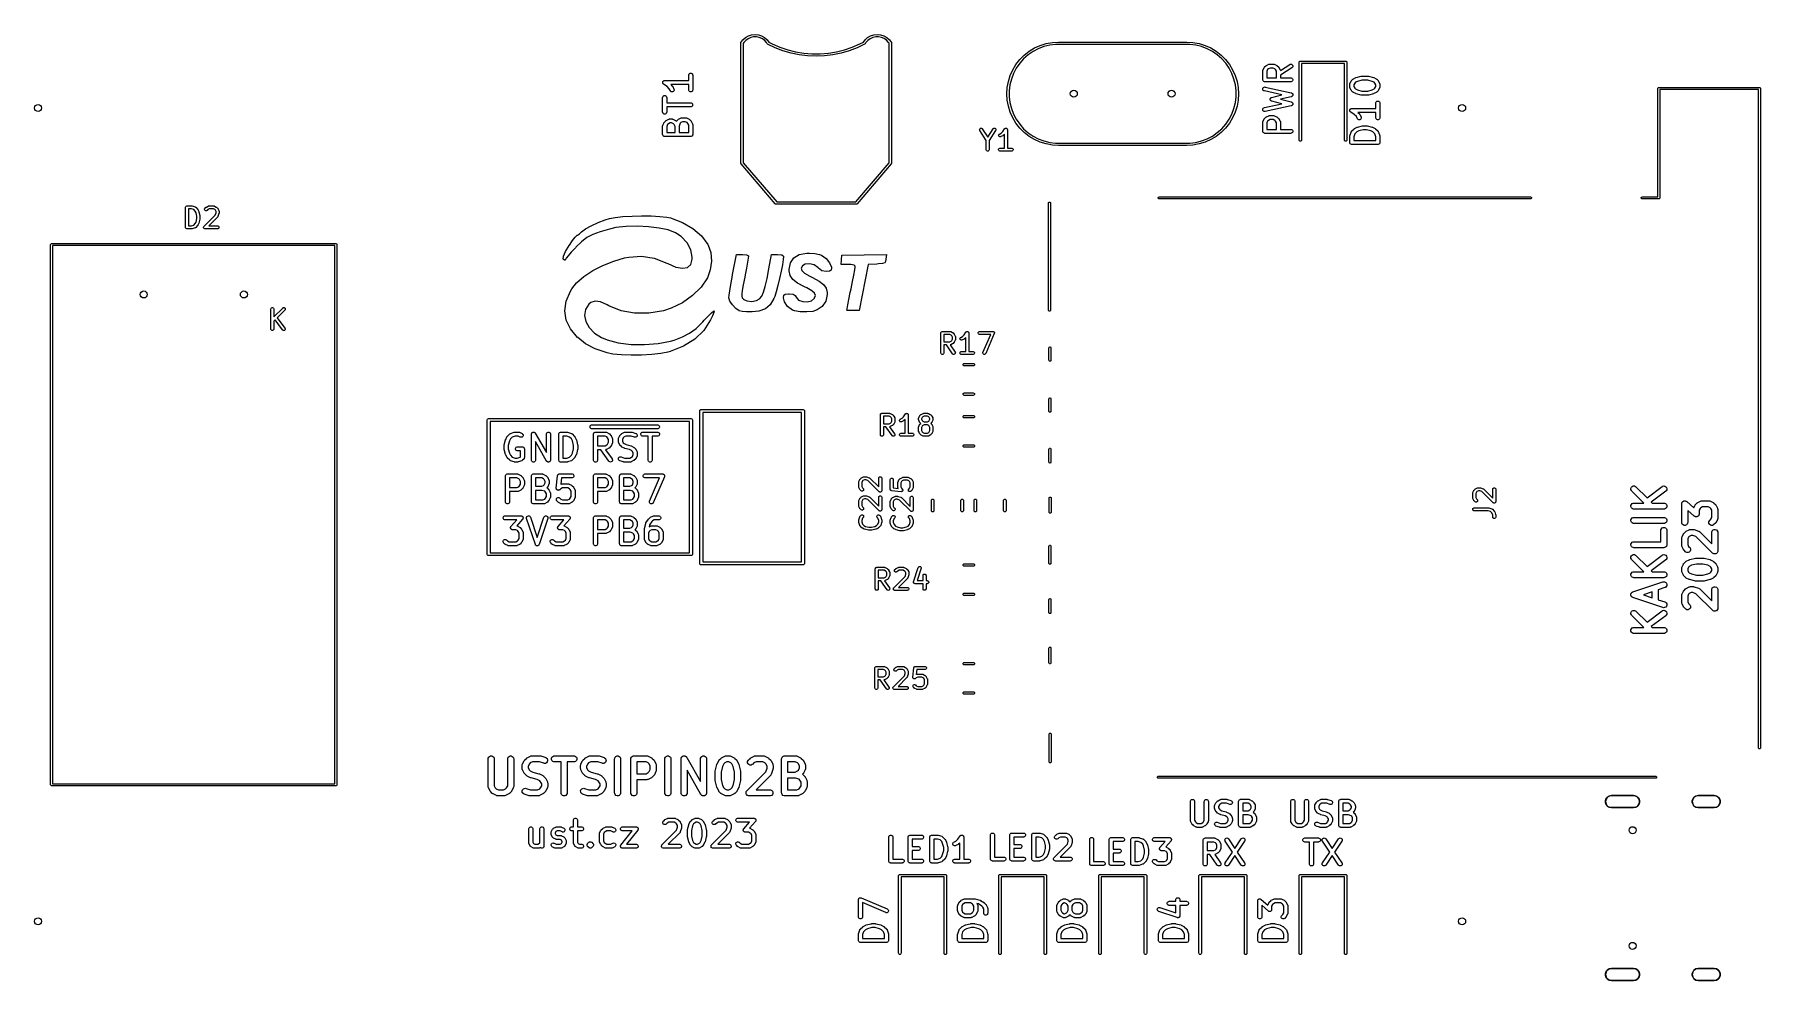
# Model space of a CAD drawing. Extents: x 4.08 to 7.48, y -4.81 to -2.95.
import ezdxf

# ---------------------------------------------------------------- set-up
doc = ezdxf.new("R2010")
doc.units = 0
doc.header["$MEASUREMENT"] = 0
doc.layers.add('BLACK', color=7, linetype='CONTINUOUS')

msp = doc.modelspace()

# ---------------------------------------------------------------- linework, layer by layer
at = {"layer": 'BLACK', "linetype": 'CONTINUOUS'}
for p, q in [((5.4704, -2.9703), (5.4708, -2.9689)), ((5.4706, -2.9708), (5.4704, -2.9703)), ((5.4706, -3.2059), (5.4706, -2.9708)), ((5.4708, -2.9689), (5.4747, -2.9636)), ((5.4708, -2.9689), (5.4708, -2.9689)), ((5.4747, -2.9636), (5.4797, -2.9591)), ((5.4763, -2.9689), (5.4754, -2.9704)), ((5.4754, -2.9704), (5.4754, -3.2051)), ((5.4801, -2.9647), (5.4763, -2.9689)), ((5.4797, -2.9591), (5.4854, -2.9558)), ((5.4848, -2.9613), (5.4801, -2.9647)), ((5.49, -2.959), (5.4848, -2.9613)), ((5.4854, -2.9558), (5.4918, -2.9538)), ((5.4955, -2.9578), (5.49, -2.959)), ((5.4918, -2.9538), (5.4984, -2.9531)), ((5.5012, -2.9578), (5.4955, -2.9578)), ((5.4984, -2.9531), (5.505, -2.9537)), ((5.5068, -2.9589), (5.5012, -2.9578)), ((5.505, -2.9537), (5.5113, -2.9557)), ((5.5121, -2.9611), (5.5068, -2.9589)), ((5.5113, -2.9557), (5.5171, -2.9589)), ((5.5168, -2.9644), (5.5121, -2.9611)), ((5.5207, -2.9685), (5.5168, -2.9644)), ((5.5171, -2.9589), (5.5222, -2.9632)), ((5.5222, -2.971), (5.5207, -2.9685)), ((5.5222, -2.9632), (5.5257, -2.9679)), ((5.5226, -2.9714), (5.5222, -2.971)), ((5.5222, -2.971), (5.5222, -2.971)), ((5.5231, -2.9718), (5.5226, -2.9714)), ((5.538, -2.979), (5.5231, -2.9718)), ((5.5231, -2.9718), (5.5231, -2.9718)), ((5.5257, -2.9679), (5.5324, -2.9714)), ((5.5324, -2.9714), (5.5473, -2.9779)), ((5.5534, -2.9849), (5.538, -2.979)), ((5.5473, -2.9779), (5.5626, -2.9831)), ((5.5693, -2.9896), (5.5534, -2.9849)), ((5.5626, -2.9831), (5.5783, -2.987)), ((5.6587, -2.9871), (5.6744, -2.9832)), ((5.6836, -2.9851), (5.6677, -2.9897)), ((5.6744, -2.9832), (5.6897, -2.978)), ((5.699, -2.9791), (5.6836, -2.9851)), ((5.6897, -2.978), (5.7046, -2.9716)), ((5.7136, -2.9722), (5.699, -2.9791)), ((5.7046, -2.9716), (5.7114, -2.968)), ((5.7114, -2.968), (5.7148, -2.9634)), ((5.7138, -2.9721), (5.7136, -2.9722)), ((5.7149, -2.9712), (5.7138, -2.9721)), ((5.7148, -2.9634), (5.7198, -2.959)), ((5.7164, -2.9687), (5.7149, -2.9712)), ((5.7149, -2.9712), (5.7149, -2.9712)), ((5.7203, -2.9645), (5.7164, -2.9687)), ((5.7198, -2.959), (5.7256, -2.9557)), ((5.7249, -2.9612), (5.7203, -2.9645)), ((5.7302, -2.9589), (5.7249, -2.9612)), ((5.7256, -2.9557), (5.732, -2.9536)), ((5.7358, -2.9577), (5.7302, -2.9589)), ((5.732, -2.9536), (5.7386, -2.9529)), ((5.7415, -2.9577), (5.7358, -2.9577)), ((5.7386, -2.9529), (5.7452, -2.9536)), ((5.7471, -2.9588), (5.7415, -2.9577)), ((5.7452, -2.9536), (5.7516, -2.9556)), ((5.7524, -2.9611), (5.7471, -2.9588)), ((5.7516, -2.9556), (5.7574, -2.9588)), ((5.7571, -2.9643), (5.7524, -2.9611)), ((5.761, -2.9685), (5.7571, -2.9643)), ((5.7574, -2.9588), (5.7625, -2.9632)), ((5.762, -2.9702), (5.761, -2.9685)), ((5.762, -3.2051), (5.762, -2.9702)), ((5.7625, -2.9632), (5.7665, -2.9685)), ((5.7665, -2.9685), (5.7665, -2.9685)), ((5.7665, -2.9685), (5.7668, -2.9699)), ((5.7668, -2.9699), (5.7667, -2.9702)), ((5.7667, -2.9702), (5.7667, -3.2059)), ((6.0278, -2.9933), (6.0375, -2.9858)), ((6.0375, -2.9858), (6.048, -2.9794)), ((6.0554, -2.9809), (6.045, -2.9863)), ((6.048, -2.9794), (6.0592, -2.9744)), ((6.0664, -2.9767), (6.0554, -2.9809)), ((6.0592, -2.9744), (6.0709, -2.9707)), ((6.0778, -2.9739), (6.0664, -2.9767)), ((6.0709, -2.9707), (6.083, -2.9685)), ((6.0894, -2.9725), (6.0778, -2.9739)), ((6.083, -2.9685), (6.0953, -2.9677)), ((6.0953, -2.9725), (6.0894, -2.9725)), ((6.0953, -2.9677), (6.3473, -2.9677)), ((6.0953, -2.9677), (6.0953, -2.9677)), ((6.3473, -2.9725), (6.0953, -2.9725)), ((6.0953, -2.9725), (6.0953, -2.9725)), ((6.0953, -2.9725), (6.0953, -2.9725)), ((6.3473, -2.9677), (6.3473, -2.9677)), ((6.3473, -2.9677), (6.3595, -2.9685)), ((6.3531, -2.9725), (6.3473, -2.9725)), ((6.3648, -2.9739), (6.3531, -2.9725)), ((6.3595, -2.9685), (6.3716, -2.9707)), ((6.3762, -2.9767), (6.3648, -2.9739)), ((6.3716, -2.9707), (6.3834, -2.9744)), ((6.3872, -2.9809), (6.3762, -2.9767)), ((6.3834, -2.9744), (6.3946, -2.9794)), ((6.3976, -2.9863), (6.3872, -2.9809)), ((6.3946, -2.9794), (6.4051, -2.9858)), ((6.4051, -2.9858), (6.4148, -2.9933)), ((5.5855, -2.993), (5.5693, -2.9896)), ((5.5783, -2.987), (5.5943, -2.9896)), ((5.6019, -2.995), (5.5855, -2.993)), ((5.5943, -2.9896), (5.6104, -2.991)), ((5.6185, -2.9957), (5.6019, -2.995)), ((5.6104, -2.991), (5.6266, -2.991)), ((5.635, -2.995), (5.6185, -2.9957)), ((5.6266, -2.991), (5.6427, -2.9897)), ((5.6514, -2.993), (5.635, -2.995)), ((5.6427, -2.9897), (5.6587, -2.9871)), ((5.6677, -2.9897), (5.6514, -2.993)), ((6.0052, -3.0222), (6.0115, -3.0117)), ((6.0121, -3.0192), (6.0066, -3.0296)), ((6.0115, -3.0117), (6.0191, -3.002)), ((6.0188, -3.0096), (6.0121, -3.0192)), ((6.0265, -3.0008), (6.0188, -3.0096)), ((6.0191, -3.002), (6.0278, -2.9933)), ((6.0353, -2.993), (6.0265, -3.0008)), ((6.045, -2.9863), (6.0353, -2.993)), ((6.4072, -2.993), (6.3976, -2.9863)), ((6.416, -3.0008), (6.4072, -2.993)), ((6.4148, -2.9933), (6.4234, -3.002)), ((6.4238, -3.0096), (6.416, -3.0008)), ((6.4234, -3.002), (6.431, -3.0117)), ((6.4305, -3.0192), (6.4238, -3.0096)), ((6.4359, -3.0296), (6.4305, -3.0192)), ((6.431, -3.0117), (6.4374, -3.0222)), ((6.4972, -3.0223), (6.4997, -3.0178)), ((6.4997, -3.0178), (6.4999, -3.0175)), ((6.4999, -3.0174), (6.5, -3.0173)), ((6.4999, -3.0175), (6.4999, -3.0174)), ((6.5, -3.0173), (6.5001, -3.0172)), ((6.5001, -3.0172), (6.5002, -3.0171)), ((6.5002, -3.0171), (6.5004, -3.0168)), ((6.5004, -3.0168), (6.5029, -3.0145)), ((6.5029, -3.0145), (6.5032, -3.0143)), ((6.5032, -3.0143), (6.5034, -3.0142)), ((6.5032, -3.0143), (6.5032, -3.0143)), ((6.5034, -3.0142), (6.5035, -3.0141)), ((6.5035, -3.0141), (6.5036, -3.014)), ((6.5036, -3.014), (6.5039, -3.0139)), ((6.5039, -3.0139), (6.5088, -3.0116)), ((6.5113, -3.0191), (6.5078, -3.0208)), ((6.5088, -3.0116), (6.5095, -3.0114)), ((6.5095, -3.0114), (6.5096, -3.0114)), ((6.5096, -3.0114), (6.5097, -3.0113)), ((6.5097, -3.0113), (6.5104, -3.0113)), ((6.5104, -3.0113), (6.5177, -3.0113)), ((6.5169, -3.0191), (6.5113, -3.0191)), ((6.5204, -3.0208), (6.5169, -3.0191)), ((6.5177, -3.0113), (6.5185, -3.0113)), ((6.5185, -3.0113), (6.5186, -3.0114)), ((6.5186, -3.0114), (6.5187, -3.0114)), ((6.5187, -3.0114), (6.5194, -3.0116)), ((6.5194, -3.0116), (6.5243, -3.0139)), ((6.5243, -3.0139), (6.5246, -3.014)), ((6.5246, -3.014), (6.5247, -3.0141)), ((6.5247, -3.0141), (6.5248, -3.0142)), ((6.5248, -3.0142), (6.5249, -3.0143)), ((6.5249, -3.0143), (6.525, -3.0143)), ((6.525, -3.0143), (6.5253, -3.0145)), ((6.5253, -3.0145), (6.5277, -3.0168)), ((6.5277, -3.0168), (6.528, -3.0171)), ((6.528, -3.0171), (6.5281, -3.0172)), ((6.5281, -3.0172), (6.5282, -3.0173)), ((6.5282, -3.0173), (6.5282, -3.0174)), ((6.5282, -3.0174), (6.5283, -3.0175)), ((6.5283, -3.0175), (6.5285, -3.0178)), ((6.5285, -3.0178), (6.531, -3.0223)), ((6.5314, -3.0237), (6.5497, -3.0119)), ((6.554, -3.0185), (6.5314, -3.0331)), ((6.5497, -3.0119), (6.5504, -3.0115)), ((6.5504, -3.0115), (6.5519, -3.0113)), ((6.5519, -3.0113), (6.5534, -3.0116)), ((6.5534, -3.0116), (6.5547, -3.0124)), ((6.5546, -3.018), (6.554, -3.0185)), ((6.5555, -3.0168), (6.5546, -3.018)), ((6.5547, -3.0124), (6.5555, -3.0137)), ((6.5555, -3.0137), (6.5558, -3.0152)), ((6.5558, -3.0152), (6.5555, -3.0168)), ((6.5682, -3.0076), (6.5683, -3.0067)), ((6.5682, -3.1605), (6.5682, -3.0076)), ((6.5683, -3.0067), (6.5696, -3.0054)), ((6.5696, -3.0054), (6.5705, -3.0052)), ((6.5705, -3.0052), (6.6599, -3.0052)), ((6.6575, -3.0099), (6.5729, -3.0099)), ((6.5729, -3.0099), (6.5729, -3.1605)), ((6.6575, -3.1605), (6.6575, -3.0099)), ((6.6599, -3.0052), (6.6608, -3.0054)), ((6.6608, -3.0054), (6.6621, -3.0067)), ((6.6621, -3.0067), (6.6623, -3.0076)), ((6.6623, -3.0076), (6.6623, -3.1605)), ((5.3168, -3.0474), (5.3169, -3.0471)), ((5.3169, -3.0478), (5.3168, -3.0474)), ((5.3169, -3.0467), (5.317, -3.0463)), ((5.3169, -3.0471), (5.3169, -3.0467)), ((5.3169, -3.0482), (5.3169, -3.0478)), ((5.317, -3.0486), (5.3169, -3.0482)), ((5.317, -3.0463), (5.3171, -3.0459)), ((5.3171, -3.0489), (5.317, -3.0486)), ((5.3171, -3.0459), (5.3173, -3.0456)), ((5.3173, -3.0493), (5.3171, -3.0489)), ((5.3173, -3.0456), (5.3175, -3.0452)), ((5.3175, -3.0496), (5.3173, -3.0493)), ((5.3175, -3.0452), (5.3178, -3.045)), ((5.3178, -3.0499), (5.3175, -3.0496)), ((5.3178, -3.045), (5.318, -3.0446)), ((5.318, -3.0502), (5.3178, -3.0499)), ((5.318, -3.0446), (5.3183, -3.0444)), ((5.3186, -3.0507), (5.318, -3.0502)), ((5.3183, -3.0444), (5.3186, -3.0442)), ((5.3186, -3.0442), (5.3189, -3.044)), ((5.3256, -3.0554), (5.3186, -3.0507)), ((5.3186, -3.0507), (5.3186, -3.0507)), ((5.3186, -3.0507), (5.3186, -3.0507)), ((5.3186, -3.0507), (5.3186, -3.0507)), ((5.3189, -3.044), (5.3193, -3.0438)), ((5.3193, -3.0438), (5.3196, -3.0437)), ((5.3196, -3.0437), (5.32, -3.0436)), ((5.32, -3.0436), (5.3208, -3.0435)), ((5.3208, -3.0435), (5.3208, -3.0435)), ((5.3208, -3.0435), (5.3208, -3.0435)), ((5.3208, -3.0435), (5.3208, -3.0435)), ((5.3208, -3.0435), (5.368, -3.0435)), ((5.368, -3.0514), (5.3327, -3.0514)), ((5.3327, -3.0514), (5.3357, -3.0544)), ((5.368, -3.0328), (5.3681, -3.032)), ((5.368, -3.0435), (5.368, -3.0328)), ((5.368, -3.0621), (5.368, -3.0514)), ((5.3681, -3.032), (5.3687, -3.0306)), ((5.3687, -3.0306), (5.3698, -3.0295)), ((5.3698, -3.0295), (5.3712, -3.0289)), ((5.3712, -3.0289), (5.3727, -3.0289)), ((5.3727, -3.0289), (5.3741, -3.0295)), ((5.3741, -3.0295), (5.3752, -3.0306)), ((5.3752, -3.0306), (5.3758, -3.032)), ((5.3758, -3.032), (5.3759, -3.0328)), ((5.3759, -3.0328), (5.3759, -3.0621)), ((5.9943, -3.0572), (5.9965, -3.0452)), ((5.9965, -3.0452), (6.0001, -3.0334)), ((5.9997, -3.052), (5.9982, -3.0636)), ((6.0025, -3.0406), (5.9997, -3.052)), ((6.0001, -3.0334), (6.0052, -3.0222)), ((6.0066, -3.0296), (6.0025, -3.0406)), ((6.4401, -3.0406), (6.4359, -3.0296)), ((6.4374, -3.0222), (6.4424, -3.0334)), ((6.4429, -3.052), (6.4401, -3.0406)), ((6.4424, -3.0334), (6.4461, -3.0452)), ((6.4443, -3.0636), (6.4429, -3.052)), ((6.4461, -3.0452), (6.4483, -3.0572)), ((6.4967, -3.0242), (6.4968, -3.0234)), ((6.4967, -3.0422), (6.4967, -3.0242)), ((6.4968, -3.043), (6.4967, -3.0422)), ((6.4968, -3.0234), (6.4969, -3.0232)), ((6.4974, -3.0444), (6.4968, -3.043)), ((6.4969, -3.023), (6.4972, -3.0223)), ((6.4969, -3.0232), (6.4969, -3.023)), ((6.4985, -3.0455), (6.4974, -3.0444)), ((6.4999, -3.046), (6.4985, -3.0455)), ((6.5007, -3.0461), (6.4999, -3.046)), ((6.5519, -3.0461), (6.5007, -3.0461)), ((6.5063, -3.0221), (6.5046, -3.0252)), ((6.5046, -3.0252), (6.5046, -3.0382)), ((6.5046, -3.0382), (6.5236, -3.0382)), ((6.5078, -3.0208), (6.5063, -3.0221)), ((6.5219, -3.0221), (6.5204, -3.0208)), ((6.5236, -3.0252), (6.5219, -3.0221)), ((6.5236, -3.0382), (6.5236, -3.0252)), ((6.531, -3.0223), (6.5313, -3.023)), ((6.5313, -3.023), (6.5313, -3.0232)), ((6.5313, -3.0232), (6.5314, -3.0234)), ((6.5314, -3.0234), (6.5314, -3.0237)), ((6.5314, -3.0331), (6.5314, -3.0382)), ((6.5314, -3.0382), (6.5519, -3.0382)), ((6.5519, -3.0382), (6.5526, -3.0383)), ((6.5526, -3.046), (6.5519, -3.0461)), ((6.5526, -3.0383), (6.5541, -3.0389)), ((6.5541, -3.0455), (6.5526, -3.046)), ((6.5541, -3.0389), (6.5551, -3.04)), ((6.5551, -3.0444), (6.5541, -3.0455)), ((6.5551, -3.04), (6.5557, -3.0414)), ((6.5557, -3.043), (6.5551, -3.0444)), ((6.5557, -3.0414), (6.5557, -3.043)), ((6.6678, -3.0511), (6.6679, -3.0503)), ((6.6678, -3.056), (6.6678, -3.0511)), ((6.6679, -3.0503), (6.668, -3.0502)), ((6.668, -3.0501), (6.6682, -3.0494)), ((6.668, -3.0502), (6.668, -3.0501)), ((6.6682, -3.0494), (6.6707, -3.0445)), ((6.6707, -3.0445), (6.6709, -3.0442)), ((6.6709, -3.0441), (6.671, -3.0439)), ((6.6709, -3.0442), (6.6709, -3.0441)), ((6.671, -3.0439), (6.6711, -3.0438)), ((6.6711, -3.0438), (6.6712, -3.0438)), ((6.6712, -3.0438), (6.6714, -3.0435)), ((6.6714, -3.0435), (6.6739, -3.041)), ((6.6739, -3.041), (6.6742, -3.0408)), ((6.6742, -3.0407), (6.6743, -3.0406)), ((6.6742, -3.0408), (6.6742, -3.0407)), ((6.6743, -3.0406), (6.6744, -3.0405)), ((6.6744, -3.0405), (6.6745, -3.0405)), ((6.6745, -3.0405), (6.6749, -3.0403)), ((6.6749, -3.0403), (6.6797, -3.0378)), ((6.6774, -3.0486), (6.6757, -3.052)), ((6.6757, -3.052), (6.6757, -3.0551)), ((6.679, -3.047), (6.6774, -3.0486)), ((6.6829, -3.0451), (6.679, -3.047)), ((6.6797, -3.0378), (6.6798, -3.0378)), ((6.6798, -3.0378), (6.6802, -3.0377)), ((6.6798, -3.0378), (6.6798, -3.0378)), ((6.6802, -3.0377), (6.6805, -3.0376)), ((6.6805, -3.0376), (6.6806, -3.0375)), ((6.6805, -3.0376), (6.6805, -3.0376)), ((6.6806, -3.0375), (6.6903, -3.0351)), ((6.6917, -3.0429), (6.6829, -3.0451)), ((6.6903, -3.0351), (6.6904, -3.0351)), ((6.6904, -3.0351), (6.6905, -3.0351)), ((6.6905, -3.0351), (6.6908, -3.035)), ((6.6908, -3.035), (6.6911, -3.035)), ((6.6911, -3.035), (6.6911, -3.035)), ((6.6911, -3.035), (6.6913, -3.035)), ((6.6913, -3.035), (6.7034, -3.035)), ((6.703, -3.0429), (6.6917, -3.0429)), ((6.7118, -3.0451), (6.703, -3.0429)), ((6.7034, -3.035), (6.7036, -3.035)), ((6.7036, -3.035), (6.7036, -3.035)), ((6.7036, -3.035), (6.7039, -3.035)), ((6.7039, -3.035), (6.7042, -3.0351)), ((6.7042, -3.0351), (6.7043, -3.0351)), ((6.7043, -3.0351), (6.7044, -3.0351)), ((6.7044, -3.0351), (6.7141, -3.0375)), ((6.7157, -3.047), (6.7118, -3.0451)), ((6.7141, -3.0375), (6.7142, -3.0376)), ((6.7142, -3.0376), (6.7142, -3.0376)), ((6.7142, -3.0376), (6.7146, -3.0377)), ((6.7146, -3.0377), (6.7149, -3.0378)), ((6.7149, -3.0378), (6.7149, -3.0378)), ((6.7149, -3.0378), (6.715, -3.0378)), ((6.715, -3.0378), (6.7198, -3.0403)), ((6.7173, -3.0486), (6.7157, -3.047)), ((6.719, -3.052), (6.7173, -3.0486)), ((6.719, -3.0551), (6.719, -3.052)), ((6.7198, -3.0403), (6.7202, -3.0405)), ((6.7202, -3.0405), (6.7203, -3.0405)), ((6.7203, -3.0405), (6.7204, -3.0406)), ((6.7204, -3.0406), (6.7205, -3.0407)), ((6.7205, -3.0407), (6.7206, -3.0408)), ((6.7206, -3.0408), (6.7209, -3.041)), ((6.7209, -3.041), (6.7233, -3.0435)), ((6.7233, -3.0435), (6.7235, -3.0438)), ((6.7235, -3.0438), (6.7236, -3.0438)), ((6.7236, -3.0438), (6.7237, -3.0439)), ((6.7237, -3.0439), (6.7238, -3.0441)), ((6.7238, -3.0441), (6.7238, -3.0442)), ((6.7238, -3.0442), (6.724, -3.0445)), ((6.724, -3.0445), (6.7265, -3.0494)), ((6.7265, -3.0494), (6.7267, -3.0501)), ((6.7267, -3.0501), (6.7267, -3.0502)), ((6.7267, -3.0502), (6.7268, -3.0503)), ((6.7268, -3.0503), (6.7269, -3.0511)), ((6.7269, -3.0511), (6.7269, -3.056)), ((5.3168, -3.0767), (5.3169, -3.0759)), ((5.3168, -3.1059), (5.3168, -3.0767)), ((5.3169, -3.0759), (5.3175, -3.0745)), ((5.3175, -3.0745), (5.3186, -3.0734)), ((5.3186, -3.0734), (5.32, -3.0728)), ((5.32, -3.0728), (5.3215, -3.0728)), ((5.3215, -3.0728), (5.3229, -3.0734)), ((5.3229, -3.0734), (5.324, -3.0745)), ((5.324, -3.0745), (5.3246, -3.0759)), ((5.3246, -3.0759), (5.3247, -3.0767)), ((5.3247, -3.0767), (5.3247, -3.0874)), ((5.3247, -3.0874), (5.3719, -3.0874)), ((5.3297, -3.0595), (5.3256, -3.0554)), ((5.3319, -3.0638), (5.3297, -3.0595)), ((5.3323, -3.0645), (5.3319, -3.0638)), ((5.3334, -3.0655), (5.3323, -3.0645)), ((5.3349, -3.066), (5.3334, -3.0655)), ((5.3364, -3.0658), (5.3349, -3.066)), ((5.3357, -3.0544), (5.336, -3.0547)), ((5.336, -3.0547), (5.3361, -3.0548)), ((5.3361, -3.0548), (5.3361, -3.0549)), ((5.3361, -3.0549), (5.3362, -3.055)), ((5.3362, -3.055), (5.3363, -3.0551)), ((5.3363, -3.0551), (5.3365, -3.0554)), ((5.3378, -3.0652), (5.3364, -3.0658)), ((5.3365, -3.0554), (5.3389, -3.0603)), ((5.3388, -3.064), (5.3378, -3.0652)), ((5.3393, -3.0625), (5.3388, -3.064)), ((5.3389, -3.0603), (5.3392, -3.061)), ((5.3392, -3.061), (5.3393, -3.0625)), ((5.3681, -3.0628), (5.368, -3.0621)), ((5.3687, -3.0642), (5.3681, -3.0628)), ((5.3698, -3.0653), (5.3687, -3.0642)), ((5.3712, -3.0659), (5.3698, -3.0653)), ((5.3727, -3.0659), (5.3712, -3.0659)), ((5.3719, -3.0874), (5.3727, -3.0874)), ((5.3741, -3.0653), (5.3727, -3.0659)), ((5.3727, -3.0874), (5.3741, -3.088)), ((5.3752, -3.0642), (5.3741, -3.0653)), ((5.3741, -3.088), (5.3752, -3.0891)), ((5.3758, -3.0628), (5.3752, -3.0642)), ((5.3759, -3.0621), (5.3758, -3.0628)), ((5.9935, -3.0695), (5.9943, -3.0572)), ((5.9943, -3.0818), (5.9935, -3.0695)), ((5.9965, -3.0939), (5.9943, -3.0818)), ((5.9982, -3.0636), (5.9982, -3.0754)), ((5.9982, -3.0754), (5.9997, -3.087)), ((5.9997, -3.087), (6.0025, -3.0984)), ((6.4401, -3.0984), (6.4429, -3.087)), ((6.4429, -3.087), (6.4443, -3.0754)), ((6.4443, -3.0754), (6.4443, -3.0636)), ((6.4483, -3.0818), (6.4461, -3.0939)), ((6.4483, -3.0572), (6.449, -3.0695)), ((6.449, -3.0695), (6.4483, -3.0818)), ((6.4967, -3.0601), (6.4971, -3.0586)), ((6.497, -3.0616), (6.4967, -3.0601)), ((6.4978, -3.0629), (6.497, -3.0616)), ((6.4971, -3.0586), (6.498, -3.0573)), ((6.4991, -3.0638), (6.4978, -3.0629)), ((6.498, -3.0573), (6.4992, -3.0565)), ((6.4998, -3.064), (6.4991, -3.0638)), ((6.4992, -3.0565), (6.5008, -3.0562)), ((6.5345, -3.0716), (6.4998, -3.064)), ((6.5008, -3.0562), (6.5015, -3.0563)), ((6.5015, -3.0563), (6.5527, -3.0676)), ((6.5114, -3.0803), (6.5115, -3.0797)), ((6.5114, -3.0804), (6.5114, -3.0803)), ((6.5114, -3.0806), (6.5114, -3.0804)), ((6.5115, -3.0812), (6.5114, -3.0806)), ((6.5115, -3.0797), (6.5116, -3.0791)), ((6.5116, -3.0818), (6.5115, -3.0812)), ((6.5116, -3.0791), (6.5117, -3.0789)), ((6.5117, -3.0819), (6.5116, -3.0818)), ((6.5117, -3.0788), (6.5121, -3.0783)), ((6.5117, -3.0789), (6.5117, -3.0788)), ((6.5117, -3.0821), (6.5117, -3.0819)), ((6.5121, -3.0826), (6.5117, -3.0821)), ((6.5121, -3.0783), (6.5124, -3.0778)), ((6.5124, -3.0831), (6.5121, -3.0826)), ((6.5124, -3.0778), (6.5125, -3.0777)), ((6.5125, -3.0832), (6.5124, -3.0831)), ((6.5125, -3.0777), (6.5127, -3.0775)), ((6.5127, -3.0833), (6.5125, -3.0832)), ((6.5127, -3.0775), (6.5132, -3.0772)), ((6.5132, -3.0836), (6.5127, -3.0833)), ((6.5132, -3.0772), (6.5136, -3.0769)), ((6.5136, -3.084), (6.5132, -3.0836)), ((6.5136, -3.0769), (6.5139, -3.0768)), ((6.5139, -3.0841), (6.5136, -3.084)), ((6.5139, -3.0768), (6.514, -3.0767)), ((6.514, -3.0841), (6.5139, -3.0841)), ((6.514, -3.0767), (6.5141, -3.0767)), ((6.5141, -3.0841), (6.514, -3.0841)), ((6.5141, -3.0767), (6.5144, -3.0766)), ((6.5144, -3.0843), (6.5141, -3.0841)), ((6.5144, -3.0766), (6.5345, -3.0716)), ((6.5345, -3.0892), (6.5144, -3.0843)), ((6.5528, -3.0753), (6.5318, -3.0804)), ((6.5318, -3.0804), (6.5528, -3.0856)), ((6.5527, -3.0676), (6.5531, -3.0677)), ((6.5532, -3.0751), (6.5528, -3.0753)), ((6.5528, -3.0856), (6.5532, -3.0857)), ((6.5531, -3.0677), (6.5532, -3.0677)), ((6.5532, -3.0677), (6.5533, -3.0678)), ((6.5533, -3.0751), (6.5532, -3.0751)), ((6.5532, -3.0857), (6.5533, -3.0858)), ((6.5533, -3.0678), (6.5534, -3.0678)), ((6.5534, -3.0751), (6.5533, -3.0751)), ((6.5533, -3.0858), (6.5534, -3.0858)), ((6.5534, -3.0678), (6.554, -3.0682)), ((6.5535, -3.075), (6.5534, -3.0751)), ((6.5534, -3.0858), (6.5535, -3.0859)), ((6.5541, -3.0746), (6.5535, -3.075)), ((6.5535, -3.0859), (6.5541, -3.0862)), ((6.554, -3.0682), (6.5545, -3.0685)), ((6.5546, -3.0743), (6.5541, -3.0746)), ((6.5541, -3.0862), (6.5546, -3.0866)), ((6.5545, -3.0685), (6.5546, -3.0686)), ((6.5546, -3.0686), (6.5547, -3.0687)), ((6.5547, -3.0742), (6.5546, -3.0743)), ((6.5546, -3.0866), (6.5547, -3.0867)), ((6.5547, -3.0687), (6.555, -3.0692)), ((6.5548, -3.0741), (6.5547, -3.0742)), ((6.5547, -3.0867), (6.5548, -3.0868)), ((6.5551, -3.0735), (6.5548, -3.0741)), ((6.5548, -3.0868), (6.5551, -3.0873)), ((6.555, -3.0692), (6.5554, -3.0698)), ((6.5555, -3.073), (6.5551, -3.0735)), ((6.5551, -3.0873), (6.5555, -3.0878)), ((6.5554, -3.0698), (6.5555, -3.0699)), ((6.5555, -3.0699), (6.5555, -3.07)), ((6.5555, -3.07), (6.5556, -3.0706)), ((6.5556, -3.0728), (6.5555, -3.0729)), ((6.5555, -3.0729), (6.5555, -3.073)), ((6.5555, -3.0878), (6.5555, -3.088)), ((6.5555, -3.088), (6.5556, -3.0881)), ((6.5556, -3.0706), (6.5558, -3.0713)), ((6.5557, -3.0721), (6.5556, -3.0728)), ((6.5556, -3.0881), (6.5557, -3.0887)), ((6.5558, -3.0715), (6.5557, -3.0721)), ((6.5558, -3.0713), (6.5558, -3.0714)), ((6.5558, -3.0714), (6.5558, -3.0715)), ((6.6679, -3.0568), (6.6678, -3.056)), ((6.668, -3.0569), (6.6679, -3.0568)), ((6.668, -3.057), (6.668, -3.0569)), ((6.6682, -3.0578), (6.668, -3.057)), ((6.6707, -3.0626), (6.6682, -3.0578)), ((6.6709, -3.063), (6.6707, -3.0626)), ((6.6709, -3.0631), (6.6709, -3.063)), ((6.671, -3.0632), (6.6709, -3.0631)), ((6.6711, -3.0633), (6.671, -3.0632)), ((6.6712, -3.0633), (6.6711, -3.0633)), ((6.6714, -3.0636), (6.6712, -3.0633)), ((6.6739, -3.0661), (6.6714, -3.0636)), ((6.6742, -3.0663), (6.6739, -3.0661)), ((6.6742, -3.0664), (6.6742, -3.0663)), ((6.6743, -3.0665), (6.6742, -3.0664)), ((6.6744, -3.0666), (6.6743, -3.0665)), ((6.6745, -3.0666), (6.6744, -3.0666)), ((6.6749, -3.0668), (6.6745, -3.0666)), ((6.6797, -3.0693), (6.6749, -3.0668)), ((6.6757, -3.0551), (6.6774, -3.0585)), ((6.6774, -3.0585), (6.679, -3.0601)), ((6.679, -3.0601), (6.6829, -3.062)), ((6.6798, -3.0693), (6.6797, -3.0693)), ((6.6802, -3.0694), (6.6798, -3.0693)), ((6.6798, -3.0693), (6.6798, -3.0693)), ((6.6805, -3.0695), (6.6802, -3.0694)), ((6.6806, -3.0696), (6.6805, -3.0695)), ((6.6805, -3.0695), (6.6805, -3.0695)), ((6.6903, -3.072), (6.6806, -3.0696)), ((6.6829, -3.062), (6.6917, -3.0642)), ((6.6904, -3.072), (6.6903, -3.072)), ((6.6905, -3.072), (6.6904, -3.072)), ((6.6908, -3.0721), (6.6905, -3.072)), ((6.6911, -3.0721), (6.6908, -3.0721)), ((6.6913, -3.0721), (6.6911, -3.0721)), ((6.6911, -3.0721), (6.6911, -3.0721)), ((6.7034, -3.0721), (6.6913, -3.0721)), ((6.6917, -3.0642), (6.703, -3.0642)), ((6.703, -3.0642), (6.7118, -3.062)), ((6.7036, -3.0721), (6.7034, -3.0721)), ((6.7039, -3.0721), (6.7036, -3.0721)), ((6.7036, -3.0721), (6.7036, -3.0721)), ((6.7042, -3.072), (6.7039, -3.0721)), ((6.7043, -3.072), (6.7042, -3.072)), ((6.7044, -3.072), (6.7043, -3.072)), ((6.7141, -3.0696), (6.7044, -3.072)), ((6.7118, -3.062), (6.7157, -3.0601)), ((6.7142, -3.0695), (6.7141, -3.0696)), ((6.7146, -3.0694), (6.7142, -3.0695)), ((6.7142, -3.0695), (6.7142, -3.0695)), ((6.7149, -3.0693), (6.7146, -3.0694)), ((6.715, -3.0693), (6.7149, -3.0693)), ((6.7149, -3.0693), (6.7149, -3.0693)), ((6.7198, -3.0668), (6.715, -3.0693)), ((6.7157, -3.0601), (6.7173, -3.0585)), ((6.7173, -3.0585), (6.719, -3.0551)), ((6.719, -3.0877), (6.7191, -3.0869)), ((6.719, -3.0984), (6.719, -3.0877)), ((6.7191, -3.0869), (6.7197, -3.0855)), ((6.7197, -3.0855), (6.7208, -3.0844)), ((6.7202, -3.0666), (6.7198, -3.0668)), ((6.7203, -3.0666), (6.7202, -3.0666)), ((6.7204, -3.0665), (6.7203, -3.0666)), ((6.7205, -3.0664), (6.7204, -3.0665)), ((6.7206, -3.0663), (6.7205, -3.0664)), ((6.7209, -3.0661), (6.7206, -3.0663)), ((6.7208, -3.0844), (6.7222, -3.0838)), ((6.7233, -3.0636), (6.7209, -3.0661)), ((6.7222, -3.0838), (6.7237, -3.0838)), ((6.7235, -3.0633), (6.7233, -3.0636)), ((6.7236, -3.0633), (6.7235, -3.0633)), ((6.7237, -3.0632), (6.7236, -3.0633)), ((6.7238, -3.0631), (6.7237, -3.0632)), ((6.7237, -3.0838), (6.7251, -3.0844)), ((6.724, -3.0626), (6.7238, -3.063)), ((6.7238, -3.063), (6.7238, -3.0631)), ((6.7265, -3.0578), (6.724, -3.0626)), ((6.7251, -3.0844), (6.7262, -3.0855)), ((6.7262, -3.0855), (6.7268, -3.0869)), ((6.7267, -3.057), (6.7265, -3.0578)), ((6.7268, -3.0568), (6.7267, -3.0569)), ((6.7267, -3.0569), (6.7267, -3.057)), ((6.7269, -3.056), (6.7268, -3.0568)), ((6.7268, -3.0869), (6.7269, -3.0877)), ((6.7269, -3.0877), (6.7269, -3.1169)), ((7.2734, -3.0589), (7.2735, -3.0582)), ((7.2734, -3.2725), (7.2734, -3.0589)), ((7.2735, -3.0582), (7.2746, -3.0571)), ((7.2746, -3.0571), (7.2753, -3.057)), ((7.2753, -3.057), (7.4733, -3.057)), ((7.4714, -3.0609), (7.2773, -3.0609)), ((7.2773, -3.0609), (7.2773, -3.2745)), ((7.4714, -4.3562), (7.4714, -3.0609)), ((7.4733, -3.057), (7.4741, -3.0571)), ((7.4741, -3.0571), (7.4751, -3.0582)), ((7.4751, -3.0582), (7.4753, -3.0589)), ((7.4753, -3.0589), (7.4753, -4.3562)), ((5.3169, -3.1067), (5.3168, -3.1059)), ((5.3175, -3.1081), (5.3169, -3.1067)), ((5.3186, -3.1092), (5.3175, -3.1081)), ((5.32, -3.1098), (5.3186, -3.1092)), ((5.3215, -3.1098), (5.32, -3.1098)), ((5.3229, -3.1092), (5.3215, -3.1098)), ((5.324, -3.1081), (5.3229, -3.1092)), ((5.3235, -3.1221), (5.3239, -3.1219)), ((5.3239, -3.1219), (5.3287, -3.1195)), ((5.3246, -3.1067), (5.324, -3.1081)), ((5.3247, -3.1059), (5.3246, -3.1067)), ((5.3719, -3.0952), (5.3247, -3.0952)), ((5.3247, -3.0952), (5.3247, -3.1059)), ((5.3287, -3.1195), (5.3295, -3.1192)), ((5.3295, -3.1192), (5.3296, -3.1192)), ((5.3296, -3.1192), (5.3297, -3.1191)), ((5.3297, -3.1191), (5.3305, -3.119)), ((5.3305, -3.119), (5.3354, -3.119)), ((5.3354, -3.119), (5.3362, -3.1191)), ((5.3362, -3.1191), (5.3363, -3.1192)), ((5.3363, -3.1192), (5.3364, -3.1192)), ((5.3364, -3.1192), (5.3371, -3.1195)), ((5.3371, -3.1195), (5.342, -3.1219)), ((5.342, -3.1219), (5.3424, -3.1221)), ((5.3448, -3.1226), (5.3472, -3.1202)), ((5.3472, -3.1202), (5.3475, -3.1199)), ((5.3475, -3.1199), (5.3476, -3.1199)), ((5.3476, -3.1199), (5.3477, -3.1198)), ((5.3477, -3.1198), (5.3478, -3.1197)), ((5.3478, -3.1197), (5.3479, -3.1197)), ((5.3479, -3.1197), (5.3482, -3.1195)), ((5.3482, -3.1195), (5.3531, -3.117)), ((5.3531, -3.117), (5.3538, -3.1167)), ((5.3538, -3.1167), (5.354, -3.1167)), ((5.354, -3.1167), (5.3541, -3.1167)), ((5.3541, -3.1167), (5.3549, -3.1166)), ((5.3549, -3.1166), (5.3622, -3.1166)), ((5.3622, -3.1166), (5.363, -3.1167)), ((5.363, -3.1167), (5.3631, -3.1167)), ((5.3631, -3.1167), (5.3632, -3.1167)), ((5.3632, -3.1167), (5.364, -3.117)), ((5.364, -3.117), (5.3688, -3.1195)), ((5.3688, -3.1195), (5.3692, -3.1197)), ((5.3692, -3.1197), (5.3693, -3.1197)), ((5.3693, -3.1197), (5.3694, -3.1198)), ((5.3694, -3.1198), (5.3695, -3.1199)), ((5.3695, -3.1199), (5.3696, -3.1199)), ((5.3696, -3.1199), (5.3699, -3.1202)), ((5.3699, -3.1202), (5.3723, -3.1226)), ((5.3727, -3.0952), (5.3719, -3.0952)), ((5.3741, -3.0946), (5.3727, -3.0952)), ((5.3752, -3.0935), (5.3741, -3.0946)), ((5.3752, -3.0891), (5.3758, -3.0905)), ((5.3758, -3.0921), (5.3752, -3.0935)), ((5.3758, -3.0905), (5.3758, -3.0921)), ((6.0001, -3.1056), (5.9965, -3.0939)), ((6.0052, -3.1168), (6.0001, -3.1056)), ((6.0025, -3.0984), (6.0066, -3.1094)), ((6.0115, -3.1273), (6.0052, -3.1168)), ((6.0066, -3.1094), (6.0121, -3.1198)), ((6.0121, -3.1198), (6.0188, -3.1295)), ((6.4238, -3.1295), (6.4305, -3.1198)), ((6.4305, -3.1198), (6.4359, -3.1094)), ((6.4374, -3.1168), (6.431, -3.1273)), ((6.4359, -3.1094), (6.4401, -3.0984)), ((6.4424, -3.1056), (6.4374, -3.1168)), ((6.4461, -3.0939), (6.4424, -3.1056)), ((6.4967, -3.1008), (6.497, -3.0992)), ((6.4971, -3.1023), (6.4967, -3.1008)), ((6.497, -3.0992), (6.4978, -3.0979)), ((6.498, -3.1035), (6.4971, -3.1023)), ((6.4972, -3.1235), (6.4997, -3.119)), ((6.4978, -3.0979), (6.4991, -3.0971)), ((6.4992, -3.1043), (6.498, -3.1035)), ((6.4991, -3.0971), (6.4998, -3.0968)), ((6.5008, -3.1046), (6.4992, -3.1043)), ((6.4997, -3.119), (6.4999, -3.1187)), ((6.4998, -3.0968), (6.5345, -3.0892)), ((6.4999, -3.1186), (6.5, -3.1185)), ((6.4999, -3.1187), (6.4999, -3.1186)), ((6.5, -3.1185), (6.5001, -3.1184)), ((6.5001, -3.1184), (6.5002, -3.1183)), ((6.5002, -3.1183), (6.5004, -3.118)), ((6.5004, -3.118), (6.5029, -3.1158)), ((6.5015, -3.1045), (6.5008, -3.1046)), ((6.5527, -3.0933), (6.5015, -3.1045)), ((6.5029, -3.1158), (6.5032, -3.1156)), ((6.5032, -3.1155), (6.5034, -3.1154)), ((6.5032, -3.1156), (6.5032, -3.1155)), ((6.5034, -3.1154), (6.5035, -3.1153)), ((6.5035, -3.1153), (6.5036, -3.1153)), ((6.5036, -3.1153), (6.5039, -3.1151)), ((6.5039, -3.1151), (6.5088, -3.1129)), ((6.5078, -3.122), (6.5063, -3.1234)), ((6.5113, -3.1204), (6.5078, -3.122)), ((6.5088, -3.1129), (6.5095, -3.1126)), ((6.5095, -3.1126), (6.5096, -3.1126)), ((6.5096, -3.1126), (6.5097, -3.1126)), ((6.5097, -3.1126), (6.5104, -3.1125)), ((6.5104, -3.1125), (6.5177, -3.1125)), ((6.5169, -3.1204), (6.5113, -3.1204)), ((6.5204, -3.122), (6.5169, -3.1204)), ((6.5177, -3.1125), (6.5185, -3.1126)), ((6.5185, -3.1126), (6.5186, -3.1126)), ((6.5186, -3.1126), (6.5187, -3.1126)), ((6.5187, -3.1126), (6.5194, -3.1129)), ((6.5194, -3.1129), (6.5243, -3.1151)), ((6.5219, -3.1234), (6.5204, -3.122)), ((6.5243, -3.1151), (6.5246, -3.1153)), ((6.5246, -3.1153), (6.5247, -3.1153)), ((6.5247, -3.1153), (6.5248, -3.1154)), ((6.5248, -3.1154), (6.5249, -3.1155)), ((6.5249, -3.1155), (6.525, -3.1156)), ((6.525, -3.1156), (6.5253, -3.1158)), ((6.5253, -3.1158), (6.5277, -3.118)), ((6.5277, -3.118), (6.528, -3.1183)), ((6.528, -3.1183), (6.5281, -3.1184)), ((6.5281, -3.1184), (6.5282, -3.1185)), ((6.5282, -3.1185), (6.5282, -3.1186)), ((6.5282, -3.1186), (6.5283, -3.1187)), ((6.5283, -3.1187), (6.5285, -3.119)), ((6.5285, -3.119), (6.531, -3.1235)), ((6.5531, -3.0931), (6.5527, -3.0933)), ((6.5532, -3.0931), (6.5531, -3.0931)), ((6.5533, -3.0931), (6.5532, -3.0931)), ((6.5534, -3.093), (6.5533, -3.0931)), ((6.554, -3.0927), (6.5534, -3.093)), ((6.5545, -3.0923), (6.554, -3.0927)), ((6.5546, -3.0922), (6.5545, -3.0923)), ((6.5547, -3.0922), (6.5546, -3.0922)), ((6.555, -3.0916), (6.5547, -3.0922)), ((6.5554, -3.0911), (6.555, -3.0916)), ((6.5555, -3.091), (6.5554, -3.0911)), ((6.5556, -3.0902), (6.5555, -3.0909)), ((6.5555, -3.0909), (6.5555, -3.091)), ((6.5558, -3.0896), (6.5556, -3.0902)), ((6.5557, -3.0887), (6.5558, -3.0894)), ((6.5558, -3.0894), (6.5558, -3.0895)), ((6.5558, -3.0895), (6.5558, -3.0896)), ((6.6678, -3.1023), (6.6679, -3.1019)), ((6.6679, -3.1027), (6.6678, -3.1023)), ((6.6679, -3.1015), (6.668, -3.1012)), ((6.6679, -3.1019), (6.6679, -3.1015)), ((6.6679, -3.1031), (6.6679, -3.1027)), ((6.668, -3.1034), (6.6679, -3.1031)), ((6.668, -3.1012), (6.6681, -3.1008)), ((6.6681, -3.1038), (6.668, -3.1034)), ((6.6681, -3.1008), (6.6683, -3.1005)), ((6.6683, -3.1041), (6.6681, -3.1038)), ((6.6683, -3.1005), (6.6685, -3.1001)), ((6.6685, -3.1045), (6.6683, -3.1041)), ((6.6685, -3.1001), (6.6688, -3.0998)), ((6.6688, -3.1048), (6.6685, -3.1045)), ((6.6688, -3.0998), (6.669, -3.0995)), ((6.669, -3.1051), (6.6688, -3.1048)), ((6.669, -3.0995), (6.6693, -3.0993)), ((6.6696, -3.1056), (6.669, -3.1051)), ((6.6693, -3.0993), (6.6696, -3.099)), ((6.6696, -3.099), (6.6699, -3.0989)), ((6.6766, -3.1102), (6.6696, -3.1056)), ((6.6696, -3.1056), (6.6696, -3.1056)), ((6.6696, -3.1056), (6.6696, -3.1056)), ((6.6696, -3.1056), (6.6696, -3.1056)), ((6.6699, -3.0989), (6.6703, -3.0987)), ((6.6703, -3.0987), (6.6706, -3.0986)), ((6.6706, -3.0986), (6.671, -3.0984)), ((6.671, -3.0984), (6.6718, -3.0984)), ((6.6718, -3.0984), (6.6718, -3.0984)), ((6.6718, -3.0984), (6.6718, -3.0984)), ((6.6718, -3.0984), (6.6718, -3.0984)), ((6.6718, -3.0984), (6.719, -3.0984)), ((6.6807, -3.1144), (6.6766, -3.1102)), ((6.6829, -3.1187), (6.6807, -3.1144)), ((6.6833, -3.1193), (6.6829, -3.1187)), ((6.6844, -3.1203), (6.6833, -3.1193)), ((6.719, -3.1062), (6.6837, -3.1062)), ((6.6837, -3.1062), (6.6867, -3.1093)), ((6.6859, -3.1208), (6.6844, -3.1203)), ((6.6874, -3.1207), (6.6859, -3.1208)), ((6.6867, -3.1093), (6.687, -3.1096)), ((6.687, -3.1096), (6.6871, -3.1096)), ((6.6871, -3.1096), (6.6871, -3.1098)), ((6.6871, -3.1098), (6.6872, -3.1099)), ((6.6872, -3.1099), (6.6873, -3.11)), ((6.6873, -3.11), (6.6875, -3.1103)), ((6.6888, -3.12), (6.6874, -3.1207)), ((6.6875, -3.1103), (6.6899, -3.1152)), ((6.6898, -3.1189), (6.6888, -3.12)), ((6.6903, -3.1174), (6.6898, -3.1189)), ((6.6899, -3.1152), (6.6902, -3.1159)), ((6.6902, -3.1159), (6.6903, -3.1174)), ((6.719, -3.1169), (6.719, -3.1062)), ((6.7191, -3.1177), (6.719, -3.1169)), ((6.7197, -3.1191), (6.7191, -3.1177)), ((6.7208, -3.1202), (6.7197, -3.1191)), ((6.7222, -3.1208), (6.7208, -3.1202)), ((6.7237, -3.1208), (6.7222, -3.1208)), ((6.7251, -3.1202), (6.7237, -3.1208)), ((6.7262, -3.1191), (6.7251, -3.1202)), ((6.7268, -3.1177), (6.7262, -3.1191)), ((6.7269, -3.1169), (6.7268, -3.1177)), ((5.3168, -3.1327), (5.3169, -3.132)), ((5.3168, -3.1498), (5.3168, -3.1327)), ((5.3169, -3.1506), (5.3168, -3.1498)), ((5.3169, -3.132), (5.317, -3.1318)), ((5.3175, -3.152), (5.3169, -3.1506)), ((5.317, -3.1317), (5.3172, -3.131)), ((5.317, -3.1318), (5.317, -3.1317)), ((5.3172, -3.131), (5.3197, -3.1261)), ((5.3186, -3.1531), (5.3175, -3.152)), ((5.32, -3.1537), (5.3186, -3.1531)), ((5.3197, -3.1261), (5.3199, -3.1258)), ((5.3199, -3.1257), (5.32, -3.1256)), ((5.3199, -3.1258), (5.3199, -3.1257)), ((5.32, -3.1256), (5.3201, -3.1254)), ((5.3208, -3.1537), (5.32, -3.1537)), ((5.3201, -3.1254), (5.3202, -3.1254)), ((5.3202, -3.1254), (5.3204, -3.1251)), ((5.3204, -3.1251), (5.3229, -3.1226)), ((5.3719, -3.1537), (5.3208, -3.1537)), ((5.3229, -3.1226), (5.3232, -3.1224)), ((5.3232, -3.1223), (5.3233, -3.1222)), ((5.3232, -3.1224), (5.3232, -3.1223)), ((5.3233, -3.1222), (5.3234, -3.1221)), ((5.3234, -3.1221), (5.3235, -3.1221)), ((5.3264, -3.1302), (5.3247, -3.1337)), ((5.3247, -3.1337), (5.3247, -3.1459)), ((5.3247, -3.1459), (5.3412, -3.1459)), ((5.328, -3.1287), (5.3264, -3.1302)), ((5.3314, -3.1269), (5.328, -3.1287)), ((5.3345, -3.1269), (5.3314, -3.1269)), ((5.3379, -3.1287), (5.3345, -3.1269)), ((5.3395, -3.1302), (5.3379, -3.1287)), ((5.3412, -3.1337), (5.3395, -3.1302)), ((5.3412, -3.1459), (5.3412, -3.1337)), ((5.3424, -3.1221), (5.3424, -3.1221)), ((5.3424, -3.1221), (5.3426, -3.1222)), ((5.3426, -3.1222), (5.3427, -3.1223)), ((5.3427, -3.1223), (5.3427, -3.1224)), ((5.3427, -3.1224), (5.343, -3.1226)), ((5.343, -3.1226), (5.3441, -3.1237)), ((5.3441, -3.1237), (5.3442, -3.1235)), ((5.3442, -3.1234), (5.3443, -3.1232)), ((5.3442, -3.1235), (5.3442, -3.1234)), ((5.3443, -3.1232), (5.3448, -3.1226)), ((5.351, -3.1275), (5.3491, -3.1334)), ((5.3491, -3.1334), (5.3491, -3.1459)), ((5.3491, -3.1459), (5.368, -3.1459)), ((5.3523, -3.1262), (5.351, -3.1275)), ((5.3558, -3.1245), (5.3523, -3.1262)), ((5.3613, -3.1245), (5.3558, -3.1245)), ((5.3647, -3.1262), (5.3613, -3.1245)), ((5.3663, -3.1278), (5.3647, -3.1262)), ((5.368, -3.1312), (5.3663, -3.1278)), ((5.368, -3.1459), (5.368, -3.1312)), ((5.3727, -3.1537), (5.3719, -3.1537)), ((5.3723, -3.1226), (5.3725, -3.1229)), ((5.3725, -3.1229), (5.3726, -3.123)), ((5.3726, -3.123), (5.3727, -3.1231)), ((5.3727, -3.1231), (5.3728, -3.1232)), ((5.3741, -3.1531), (5.3727, -3.1537)), ((5.3728, -3.1232), (5.3728, -3.1233)), ((5.3728, -3.1233), (5.373, -3.1237)), ((5.373, -3.1237), (5.3755, -3.1285)), ((5.3752, -3.152), (5.3741, -3.1531)), ((5.3758, -3.1506), (5.3752, -3.152)), ((5.3755, -3.1285), (5.3757, -3.1293)), ((5.3757, -3.1293), (5.3757, -3.1294)), ((5.3757, -3.1294), (5.3758, -3.1295)), ((5.3758, -3.1295), (5.3759, -3.1303)), ((5.3759, -3.1498), (5.3758, -3.1506)), ((5.3759, -3.1303), (5.3759, -3.1498)), ((5.9399, -3.14), (5.9401, -3.1389)), ((5.9401, -3.1411), (5.9399, -3.14)), ((5.9401, -3.1389), (5.9408, -3.1379)), ((5.9403, -3.1416), (5.9401, -3.1411)), ((5.953, -3.1615), (5.9403, -3.1416)), ((5.9408, -3.1379), (5.9417, -3.1373)), ((5.9417, -3.1373), (5.9429, -3.1371)), ((5.9429, -3.1371), (5.944, -3.1374)), ((5.944, -3.1374), (5.9449, -3.138)), ((5.9449, -3.138), (5.9453, -3.1385)), ((5.9453, -3.1385), (5.9559, -3.1552)), ((5.9559, -3.1552), (5.9666, -3.1385)), ((5.9715, -3.1416), (5.9589, -3.1615)), ((5.9666, -3.1385), (5.9669, -3.138)), ((5.9669, -3.138), (5.9679, -3.1374)), ((5.9679, -3.1374), (5.969, -3.1371)), ((5.969, -3.1371), (5.9701, -3.1373)), ((5.9701, -3.1373), (5.9711, -3.1379)), ((5.9711, -3.1379), (5.9718, -3.1389)), ((5.9718, -3.1411), (5.9715, -3.1416)), ((5.9718, -3.1389), (5.972, -3.14)), ((5.972, -3.14), (5.9718, -3.1411)), ((5.9774, -3.1509), (5.9777, -3.1498)), ((5.9775, -3.1521), (5.9774, -3.1509)), ((5.978, -3.1531), (5.9775, -3.1521)), ((5.9777, -3.1498), (5.9785, -3.149)), ((5.9788, -3.1539), (5.978, -3.1531)), ((5.9785, -3.149), (5.979, -3.1487)), ((5.9799, -3.1542), (5.9788, -3.1539)), ((5.979, -3.1487), (5.9823, -3.147)), ((5.9811, -3.1541), (5.9799, -3.1542)), ((5.9816, -3.1539), (5.9811, -3.1541)), ((5.9854, -3.1521), (5.9816, -3.1539)), ((5.9823, -3.147), (5.9855, -3.1438)), ((5.9856, -3.1519), (5.9854, -3.1521)), ((5.9855, -3.1438), (5.9891, -3.1384)), ((5.9857, -3.1519), (5.9856, -3.1519)), ((5.9858, -3.1518), (5.9857, -3.1519)), ((5.9859, -3.1518), (5.9858, -3.1518)), ((5.9861, -3.1515), (5.9859, -3.1517)), ((5.9859, -3.1517), (5.9859, -3.1518)), ((5.9886, -3.1491), (5.9861, -3.1515)), ((5.9886, -3.1765), (5.9886, -3.1491)), ((5.9891, -3.1384), (5.9895, -3.138)), ((5.9891, -3.1384), (5.9891, -3.1384)), ((5.9891, -3.1384), (5.9891, -3.1384)), ((5.9891, -3.1384), (5.9891, -3.1384)), ((5.9895, -3.138), (5.9897, -3.1378)), ((5.9897, -3.1378), (5.9899, -3.1376)), ((5.9899, -3.1376), (5.9902, -3.1375)), ((5.9902, -3.1375), (5.9904, -3.1373)), ((5.9904, -3.1373), (5.9907, -3.1373)), ((5.9907, -3.1373), (5.991, -3.1372)), ((5.991, -3.1372), (5.9913, -3.1372)), ((5.9913, -3.1372), (5.9915, -3.1371)), ((5.9915, -3.1371), (5.9918, -3.1372)), ((5.9918, -3.1372), (5.9921, -3.1372)), ((5.9921, -3.1372), (5.9924, -3.1373)), ((5.9924, -3.1373), (5.9927, -3.1373)), ((5.9927, -3.1373), (5.9929, -3.1375)), ((5.9929, -3.1375), (5.9932, -3.1376)), ((5.9932, -3.1376), (5.9934, -3.1378)), ((5.9934, -3.1378), (5.9936, -3.138)), ((5.9936, -3.138), (5.9938, -3.1382)), ((5.9938, -3.1382), (5.994, -3.1384)), ((5.994, -3.1384), (5.9941, -3.1387)), ((5.9941, -3.1387), (5.9943, -3.1389)), ((5.9943, -3.1389), (5.9943, -3.1392)), ((5.9943, -3.1392), (5.9944, -3.1395)), ((5.9944, -3.1395), (5.9945, -3.14)), ((5.9945, -3.14), (5.9945, -3.14)), ((5.9945, -3.14), (5.9945, -3.1401)), ((5.9945, -3.1401), (5.9945, -3.1401)), ((5.9945, -3.1401), (5.9945, -3.1765)), ((6.0191, -3.137), (6.0115, -3.1273)), ((6.0188, -3.1295), (6.0265, -3.1383)), ((6.0278, -3.1457), (6.0191, -3.137)), ((6.0265, -3.1383), (6.0353, -3.1461)), ((6.0375, -3.1533), (6.0278, -3.1457)), ((6.0353, -3.1461), (6.045, -3.1527)), ((6.048, -3.1596), (6.0375, -3.1533)), ((6.045, -3.1527), (6.0554, -3.1582)), ((6.3872, -3.1582), (6.3976, -3.1527)), ((6.4051, -3.1533), (6.3946, -3.1596)), ((6.3976, -3.1527), (6.4072, -3.146)), ((6.4148, -3.1457), (6.4051, -3.1533)), ((6.4072, -3.146), (6.416, -3.1383)), ((6.4234, -3.137), (6.4148, -3.1457)), ((6.416, -3.1383), (6.4238, -3.1295)), ((6.431, -3.1273), (6.4234, -3.137)), ((6.4967, -3.1254), (6.4968, -3.1247)), ((6.4967, -3.1434), (6.4967, -3.1254)), ((6.4968, -3.1442), (6.4967, -3.1434)), ((6.4968, -3.1247), (6.4969, -3.1245)), ((6.4974, -3.1456), (6.4968, -3.1442)), ((6.4969, -3.1243), (6.4972, -3.1235)), ((6.4969, -3.1245), (6.4969, -3.1243)), ((6.4985, -3.1467), (6.4974, -3.1456)), ((6.4999, -3.1473), (6.4985, -3.1467)), ((6.5007, -3.1474), (6.4999, -3.1473)), ((6.5519, -3.1474), (6.5007, -3.1474)), ((6.5063, -3.1234), (6.5046, -3.1264)), ((6.5046, -3.1264), (6.5046, -3.1395)), ((6.5046, -3.1395), (6.5236, -3.1395)), ((6.5236, -3.1264), (6.5219, -3.1234)), ((6.5236, -3.1395), (6.5236, -3.1264)), ((6.531, -3.1235), (6.5313, -3.1243)), ((6.5313, -3.1243), (6.5313, -3.1245)), ((6.5313, -3.1245), (6.5314, -3.1247)), ((6.5314, -3.1247), (6.5314, -3.1254)), ((6.5314, -3.1254), (6.5314, -3.1395)), ((6.5314, -3.1395), (6.5519, -3.1395)), ((6.5519, -3.1395), (6.5526, -3.1396)), ((6.5526, -3.1473), (6.5519, -3.1474)), ((6.5526, -3.1396), (6.5541, -3.1401)), ((6.5541, -3.1467), (6.5526, -3.1473)), ((6.5541, -3.1401), (6.5551, -3.1412)), ((6.5551, -3.1456), (6.5541, -3.1467)), ((6.5551, -3.1412), (6.5557, -3.1427)), ((6.5557, -3.1442), (6.5551, -3.1456)), ((6.5557, -3.1427), (6.5557, -3.1442)), ((6.6678, -3.1535), (6.6679, -3.1531)), ((6.6678, -3.1657), (6.6678, -3.1535)), ((6.6679, -3.1526), (6.668, -3.1522)), ((6.6679, -3.1527), (6.6679, -3.1526)), ((6.6679, -3.1529), (6.6679, -3.1527)), ((6.6679, -3.153), (6.6679, -3.1529)), ((6.6679, -3.1531), (6.6679, -3.153)), ((6.668, -3.1522), (6.6705, -3.1449)), ((6.6705, -3.1449), (6.6708, -3.1442)), ((6.6708, -3.1442), (6.6709, -3.1441)), ((6.6709, -3.144), (6.6714, -3.1434)), ((6.6709, -3.1441), (6.6709, -3.144)), ((6.6714, -3.1434), (6.6763, -3.1385)), ((6.6776, -3.1483), (6.6757, -3.1541)), ((6.6757, -3.1541), (6.6757, -3.1617)), ((6.6763, -3.1385), (6.6766, -3.1383)), ((6.6766, -3.1383), (6.6767, -3.1382)), ((6.6767, -3.1382), (6.6768, -3.1381)), ((6.6768, -3.1381), (6.6769, -3.138)), ((6.6769, -3.138), (6.677, -3.138)), ((6.677, -3.138), (6.6773, -3.1378)), ((6.6773, -3.1378), (6.6822, -3.1353)), ((6.6814, -3.1445), (6.6776, -3.1483)), ((6.6853, -3.1426), (6.6814, -3.1445)), ((6.6822, -3.1353), (6.6822, -3.1353)), ((6.6822, -3.1353), (6.6823, -3.1353)), ((6.6823, -3.1353), (6.6826, -3.1352)), ((6.6826, -3.1352), (6.6829, -3.1351)), ((6.6829, -3.1351), (6.683, -3.135)), ((6.6829, -3.1351), (6.6829, -3.1351)), ((6.683, -3.135), (6.6927, -3.1326)), ((6.6942, -3.1404), (6.6853, -3.1426)), ((6.6927, -3.1326), (6.6929, -3.1326)), ((6.6929, -3.1326), (6.6932, -3.1325)), ((6.6929, -3.1326), (6.6929, -3.1326)), ((6.6932, -3.1325), (6.6935, -3.1325)), ((6.6935, -3.1325), (6.6936, -3.1325)), ((6.6936, -3.1325), (6.6937, -3.1325)), ((6.6937, -3.1325), (6.701, -3.1325)), ((6.7005, -3.1404), (6.6942, -3.1404)), ((6.7094, -3.1426), (6.7005, -3.1404)), ((6.701, -3.1325), (6.7011, -3.1325)), ((6.7011, -3.1325), (6.7012, -3.1325)), ((6.7012, -3.1325), (6.7015, -3.1325)), ((6.7015, -3.1325), (6.7018, -3.1326)), ((6.7018, -3.1326), (6.7018, -3.1326)), ((6.7018, -3.1326), (6.702, -3.1326)), ((6.702, -3.1326), (6.7117, -3.135)), ((6.7133, -3.1445), (6.7094, -3.1426)), ((6.7117, -3.135), (6.7118, -3.1351)), ((6.7118, -3.1351), (6.7118, -3.1351)), ((6.7118, -3.1351), (6.7121, -3.1352)), ((6.7121, -3.1352), (6.7124, -3.1353)), ((6.7124, -3.1353), (6.7125, -3.1353)), ((6.7125, -3.1353), (6.7125, -3.1353)), ((6.7125, -3.1353), (6.7174, -3.1378)), ((6.7171, -3.1483), (6.7133, -3.1445)), ((6.719, -3.1541), (6.7171, -3.1483)), ((6.7174, -3.1378), (6.7177, -3.138)), ((6.7177, -3.138), (6.7178, -3.138)), ((6.7178, -3.138), (6.7179, -3.1381)), ((6.7179, -3.1381), (6.718, -3.1382)), ((6.718, -3.1382), (6.7181, -3.1383)), ((6.7181, -3.1383), (6.7184, -3.1385)), ((6.7184, -3.1385), (6.7233, -3.1434)), ((6.719, -3.1617), (6.719, -3.1541)), ((6.7233, -3.1434), (6.7238, -3.144)), ((6.7238, -3.144), (6.7238, -3.1441)), ((6.7238, -3.1441), (6.7239, -3.1442)), ((6.7239, -3.1442), (6.7242, -3.1449)), ((6.7242, -3.1449), (6.7267, -3.1522)), ((6.7267, -3.1522), (6.7268, -3.1526)), ((6.7268, -3.1526), (6.7268, -3.1527)), ((6.7268, -3.1527), (6.7268, -3.1529)), ((6.7268, -3.1529), (6.7268, -3.153)), ((6.7268, -3.153), (6.7268, -3.1531)), ((6.7268, -3.1531), (6.7269, -3.1535)), ((6.7269, -3.1535), (6.7269, -3.1657)), ((5.953, -3.1794), (5.953, -3.1615)), ((5.953, -3.18), (5.953, -3.1794)), ((5.9535, -3.1811), (5.953, -3.18)), ((5.9543, -3.1819), (5.9535, -3.1811)), ((5.9554, -3.1823), (5.9543, -3.1819)), ((5.9565, -3.1823), (5.9554, -3.1823)), ((5.9576, -3.1819), (5.9565, -3.1823)), ((5.9584, -3.1811), (5.9576, -3.1819)), ((5.9588, -3.18), (5.9584, -3.1811)), ((5.9589, -3.1794), (5.9588, -3.18)), ((5.9589, -3.1615), (5.9589, -3.1794)), ((5.9774, -3.1788), (5.9778, -3.1778)), ((5.9774, -3.18), (5.9774, -3.1788)), ((5.9778, -3.1811), (5.9774, -3.18)), ((5.9778, -3.1778), (5.9787, -3.177)), ((5.9787, -3.1819), (5.9778, -3.1811)), ((5.9787, -3.177), (5.9797, -3.1765)), ((5.9797, -3.1823), (5.9787, -3.1819)), ((5.9797, -3.1765), (5.9803, -3.1765)), ((5.9803, -3.1824), (5.9797, -3.1823)), ((5.9803, -3.1765), (5.9886, -3.1765)), ((6.0028, -3.1824), (5.9803, -3.1824)), ((5.9945, -3.1765), (6.0028, -3.1765)), ((6.0028, -3.1765), (6.0034, -3.1765)), ((6.0034, -3.1823), (6.0028, -3.1824)), ((6.0034, -3.1765), (6.0044, -3.177)), ((6.0044, -3.1819), (6.0034, -3.1823)), ((6.0044, -3.177), (6.0053, -3.1778)), ((6.0053, -3.1811), (6.0044, -3.1819)), ((6.0053, -3.1778), (6.0057, -3.1788)), ((6.0057, -3.18), (6.0053, -3.1811)), ((6.0057, -3.1788), (6.0057, -3.18)), ((6.0592, -3.1647), (6.048, -3.1596)), ((6.0554, -3.1582), (6.0664, -3.1623)), ((6.0709, -3.1683), (6.0592, -3.1647)), ((6.0664, -3.1623), (6.0778, -3.1651)), ((6.083, -3.1705), (6.0709, -3.1683)), ((6.0778, -3.1651), (6.0894, -3.1666)), ((6.0953, -3.1713), (6.083, -3.1705)), ((6.0894, -3.1666), (6.0953, -3.1666)), ((6.0953, -3.1666), (6.0953, -3.1666)), ((6.0953, -3.1666), (6.3473, -3.1666)), ((6.3473, -3.1713), (6.0953, -3.1713)), ((6.0953, -3.1713), (6.0953, -3.1713)), ((6.0953, -3.1713), (6.0953, -3.1713)), ((6.3473, -3.1666), (6.3473, -3.1666)), ((6.3473, -3.1666), (6.3531, -3.1666)), ((6.3595, -3.1705), (6.3473, -3.1713)), ((6.3473, -3.1713), (6.3473, -3.1713)), ((6.3473, -3.1713), (6.3473, -3.1713)), ((6.3473, -3.1713), (6.3473, -3.1713)), ((6.3473, -3.1713), (6.3473, -3.1713)), ((6.3531, -3.1666), (6.3648, -3.1651)), ((6.3716, -3.1683), (6.3595, -3.1705)), ((6.3648, -3.1651), (6.3762, -3.1623)), ((6.3834, -3.1647), (6.3716, -3.1683)), ((6.3762, -3.1623), (6.3872, -3.1582)), ((6.3946, -3.1596), (6.3834, -3.1647)), ((6.5683, -3.1614), (6.5682, -3.1605)), ((6.5696, -3.1627), (6.5683, -3.1614)), ((6.5714, -3.1627), (6.5696, -3.1627)), ((6.5727, -3.1614), (6.5714, -3.1627)), ((6.5729, -3.1605), (6.5727, -3.1614)), ((6.6577, -3.1614), (6.6575, -3.1605)), ((6.659, -3.1627), (6.6577, -3.1614)), ((6.6608, -3.1627), (6.659, -3.1627)), ((6.6621, -3.1614), (6.6608, -3.1627)), ((6.6623, -3.1605), (6.6621, -3.1614)), ((6.6679, -3.1664), (6.6678, -3.1657)), ((6.6685, -3.1679), (6.6679, -3.1664)), ((6.6696, -3.1689), (6.6685, -3.1679)), ((6.671, -3.1695), (6.6696, -3.1689)), ((6.6718, -3.1696), (6.671, -3.1695)), ((6.7229, -3.1696), (6.6718, -3.1696)), ((6.6757, -3.1617), (6.719, -3.1617)), ((6.7237, -3.1695), (6.7229, -3.1696)), ((6.7251, -3.1689), (6.7237, -3.1695)), ((6.7262, -3.1679), (6.7251, -3.1689)), ((6.7268, -3.1664), (6.7262, -3.1679)), ((6.7269, -3.1657), (6.7268, -3.1664)), ((5.4708, -3.2066), (5.4706, -3.2059)), ((5.4708, -3.2067), (5.4708, -3.2066)), ((5.4708, -3.2068), (5.4708, -3.2067)), ((5.4709, -3.2069), (5.4708, -3.2068)), ((5.4708, -3.2068), (5.4708, -3.2068)), ((5.4712, -3.2075), (5.4709, -3.2069)), ((5.5381, -3.2862), (5.4712, -3.2075)), ((5.4754, -3.2051), (5.541, -3.2823)), ((5.6963, -3.2823), (5.762, -3.2051)), ((5.7661, -3.2075), (5.6992, -3.2862)), ((5.7664, -3.2069), (5.7661, -3.2075)), ((5.7665, -3.2068), (5.7664, -3.2069)), ((5.7666, -3.2067), (5.7665, -3.2068)), ((5.7665, -3.2068), (5.7665, -3.2068)), ((5.7667, -3.2059), (5.7666, -3.2066)), ((5.7666, -3.2066), (5.7666, -3.2067)), ((4.3787, -3.2925), (4.3792, -3.2914)), ((4.3792, -3.2914), (4.38, -3.2906)), ((4.38, -3.2906), (4.381, -3.2902)), ((4.381, -3.2902), (4.3816, -3.2901)), ((4.3816, -3.2901), (4.391, -3.2901)), ((4.391, -3.2901), (4.3913, -3.2901)), ((4.3913, -3.2901), (4.3914, -3.2901)), ((4.3914, -3.2901), (4.3915, -3.2901)), ((4.3915, -3.2901), (4.3916, -3.2902)), ((4.3916, -3.2902), (4.3916, -3.2902)), ((4.3916, -3.2902), (4.3919, -3.2903)), ((4.3919, -3.2903), (4.3975, -3.2921)), ((4.4197, -3.2923), (4.4234, -3.2904)), ((4.4234, -3.2904), (4.424, -3.2902)), ((4.424, -3.2902), (4.4241, -3.2902)), ((4.4241, -3.2902), (4.4242, -3.2902)), ((4.4242, -3.2902), (4.4247, -3.2901)), ((4.4247, -3.2901), (4.4341, -3.2901)), ((4.4341, -3.2901), (4.4347, -3.2902)), ((4.4347, -3.2902), (4.4348, -3.2902)), ((4.4348, -3.2902), (4.4349, -3.2902)), ((4.4349, -3.2902), (4.4354, -3.2904)), ((4.4354, -3.2904), (4.4392, -3.2923)), ((5.5389, -3.2868), (5.5381, -3.2862)), ((5.539, -3.2868), (5.5389, -3.2868)), ((5.539, -3.2869), (5.539, -3.2868)), ((5.5399, -3.287), (5.539, -3.2869)), ((5.6974, -3.287), (5.5399, -3.287)), ((5.541, -3.2823), (5.6963, -3.2823)), ((5.6983, -3.2869), (5.6974, -3.287)), ((5.6984, -3.2868), (5.6983, -3.2869)), ((5.6985, -3.2868), (5.6984, -3.2868)), ((5.6992, -3.2862), (5.6985, -3.2868)), ((6.0754, -3.2844), (6.0755, -3.2836)), ((6.0754, -3.4954), (6.0754, -3.2844)), ((6.0755, -3.2836), (6.0766, -3.2825)), ((6.0766, -3.2825), (6.0781, -3.2825)), ((6.0781, -3.2825), (6.0791, -3.2836)), ((6.0791, -3.2836), (6.0793, -3.2844)), ((6.0793, -3.2844), (6.0793, -3.4954)), ((6.291, -3.2737), (6.2921, -3.2727)), ((6.291, -3.2752), (6.291, -3.2737)), ((6.2921, -3.2763), (6.291, -3.2752)), ((6.2921, -3.2727), (6.2928, -3.2725)), ((6.2928, -3.2765), (6.2921, -3.2763)), ((6.2928, -3.2725), (7.0233, -3.2725)), ((7.0233, -3.2765), (6.2928, -3.2765)), ((7.0233, -3.2725), (7.0241, -3.2727)), ((7.0241, -3.2763), (7.0233, -3.2765)), ((7.0241, -3.2727), (7.0251, -3.2737)), ((7.0251, -3.2752), (7.0241, -3.2763)), ((7.0251, -3.2737), (7.0251, -3.2752)), ((7.241, -3.2737), (7.2421, -3.2727)), ((7.241, -3.2752), (7.241, -3.2737)), ((7.2421, -3.2763), (7.241, -3.2752)), ((7.2421, -3.2727), (7.2428, -3.2725)), ((7.2428, -3.2765), (7.2421, -3.2763)), ((7.2428, -3.2725), (7.2734, -3.2725)), ((7.2753, -3.2765), (7.2428, -3.2765)), ((7.2761, -3.2763), (7.2753, -3.2765)), ((7.2771, -3.2752), (7.2761, -3.2763)), ((7.2773, -3.2745), (7.2771, -3.2752)), ((4.3787, -3.2931), (4.3787, -3.2925)), ((4.3787, -3.3324), (4.3787, -3.2931)), ((4.3905, -3.296), (4.3846, -3.296)), ((4.3846, -3.296), (4.3846, -3.3295)), ((4.395, -3.2975), (4.3905, -3.296)), ((4.3979, -3.3004), (4.395, -3.2975)), ((4.395, -3.328), (4.3979, -3.325)), ((4.3975, -3.2921), (4.3981, -3.2924)), ((4.3995, -3.3035), (4.3979, -3.3004)), ((4.3979, -3.325), (4.3995, -3.322)), ((4.3981, -3.2924), (4.3982, -3.2924)), ((4.3982, -3.2924), (4.3983, -3.2925)), ((4.3983, -3.2925), (4.3987, -3.2928)), ((4.3987, -3.2928), (4.4025, -3.2966)), ((4.4012, -3.3103), (4.3995, -3.3035)), ((4.3995, -3.322), (4.4012, -3.3152)), ((4.4012, -3.3152), (4.4012, -3.3103)), ((4.4025, -3.2966), (4.4026, -3.2968)), ((4.4026, -3.2968), (4.4027, -3.2969)), ((4.4027, -3.2969), (4.4028, -3.297)), ((4.4028, -3.297), (4.4028, -3.297)), ((4.4028, -3.297), (4.4028, -3.2971)), ((4.4028, -3.2971), (4.403, -3.2974)), ((4.403, -3.2974), (4.4049, -3.3011)), ((4.4049, -3.3244), (4.403, -3.3281)), ((4.4049, -3.3011), (4.4049, -3.3011)), ((4.4049, -3.3011), (4.4049, -3.3012)), ((4.4049, -3.3012), (4.405, -3.3014)), ((4.405, -3.3241), (4.4049, -3.3243)), ((4.4049, -3.3243), (4.4049, -3.3243)), ((4.4049, -3.3243), (4.4049, -3.3244)), ((4.405, -3.3014), (4.4051, -3.3016)), ((4.4051, -3.3238), (4.405, -3.3241)), ((4.4051, -3.3016), (4.4051, -3.3017)), ((4.4051, -3.3017), (4.4051, -3.3017)), ((4.4051, -3.3017), (4.407, -3.3092)), ((4.407, -3.3163), (4.4051, -3.3238)), ((4.4051, -3.3238), (4.4051, -3.3238)), ((4.4051, -3.3238), (4.4051, -3.3238)), ((4.407, -3.3092), (4.407, -3.3093)), ((4.407, -3.3093), (4.407, -3.3093)), ((4.407, -3.3093), (4.407, -3.3096)), ((4.407, -3.3096), (4.4071, -3.3098)), ((4.4071, -3.3157), (4.407, -3.3159)), ((4.407, -3.3159), (4.407, -3.3161)), ((4.407, -3.3161), (4.407, -3.3162)), ((4.407, -3.3162), (4.407, -3.3163)), ((4.4071, -3.3098), (4.4071, -3.3098)), ((4.4071, -3.3098), (4.4071, -3.3099)), ((4.4071, -3.3099), (4.4071, -3.3156)), ((4.4071, -3.3156), (4.4071, -3.3157)), ((4.4071, -3.3157), (4.4071, -3.3157)), ((4.4151, -3.3303), (4.4372, -3.3083)), ((4.4162, -3.2962), (4.4167, -3.2952)), ((4.4162, -3.2974), (4.4162, -3.2962)), ((4.4167, -3.2984), (4.4162, -3.2974)), ((4.4167, -3.2952), (4.417, -3.2947)), ((4.4175, -3.2993), (4.4167, -3.2984)), ((4.417, -3.2947), (4.4189, -3.2928)), ((4.4185, -3.2997), (4.4175, -3.2993)), ((4.4197, -3.2997), (4.4185, -3.2997)), ((4.4189, -3.2928), (4.4191, -3.2927)), ((4.4191, -3.2927), (4.4192, -3.2926)), ((4.4192, -3.2926), (4.4193, -3.2925)), ((4.4193, -3.2925), (4.4194, -3.2924)), ((4.4193, -3.2925), (4.4193, -3.2925)), ((4.4194, -3.2924), (4.4197, -3.2923)), ((4.4208, -3.2993), (4.4197, -3.2997)), ((4.4212, -3.2989), (4.4208, -3.2993)), ((4.4227, -3.2974), (4.4212, -3.2989)), ((4.4254, -3.296), (4.4227, -3.2974)), ((4.4418, -3.312), (4.4244, -3.3295)), ((4.4334, -3.296), (4.4254, -3.296)), ((4.4361, -3.2974), (4.4334, -3.296)), ((4.4373, -3.2986), (4.4361, -3.2974)), ((4.4372, -3.3083), (4.4387, -3.3038)), ((4.4387, -3.3012), (4.4373, -3.2986)), ((4.4387, -3.3038), (4.4387, -3.3012)), ((4.4392, -3.2923), (4.4394, -3.2924)), ((4.4394, -3.2924), (4.4395, -3.2925)), ((4.4395, -3.2925), (4.4396, -3.2925)), ((4.4396, -3.2925), (4.4397, -3.2926)), ((4.4397, -3.2926), (4.4397, -3.2927)), ((4.4397, -3.2927), (4.4399, -3.2928)), ((4.4399, -3.2928), (4.4418, -3.2947)), ((4.4418, -3.2947), (4.442, -3.2949)), ((4.4422, -3.3116), (4.4418, -3.312)), ((4.442, -3.2949), (4.4421, -3.295)), ((4.4421, -3.295), (4.4421, -3.2951)), ((4.4421, -3.2951), (4.4422, -3.2952)), ((4.4422, -3.2952), (4.4422, -3.2952)), ((4.4422, -3.2952), (4.4424, -3.2955)), ((4.4423, -3.3114), (4.4422, -3.3115)), ((4.4422, -3.3115), (4.4422, -3.3116)), ((4.4425, -3.3109), (4.4423, -3.3114)), ((4.4424, -3.2955), (4.4442, -3.2992)), ((4.4444, -3.3052), (4.4425, -3.3109)), ((4.4442, -3.2992), (4.4445, -3.2998)), ((4.4445, -3.3049), (4.4444, -3.3052)), ((4.4445, -3.2998), (4.4445, -3.2999)), ((4.4445, -3.2999), (4.4445, -3.3)), ((4.4445, -3.3), (4.4446, -3.3006)), ((4.4446, -3.3043), (4.4445, -3.3046)), ((4.4445, -3.3046), (4.4445, -3.3047)), ((4.4445, -3.3047), (4.4445, -3.3048)), ((4.4445, -3.3048), (4.4445, -3.3049)), ((4.4445, -3.3049), (4.4445, -3.3049)), ((4.4446, -3.3006), (4.4446, -3.3043)), ((5.1762, -3.3291), (5.1898, -3.3228)), ((5.1898, -3.3228), (5.204, -3.3174)), ((5.204, -3.3174), (5.2122, -3.3149)), ((5.2122, -3.3149), (5.2236, -3.3127)), ((5.2236, -3.3127), (5.2388, -3.3111)), ((5.2388, -3.3111), (5.2566, -3.31)), ((5.2566, -3.31), (5.2755, -3.3096)), ((5.2755, -3.3096), (5.2941, -3.3098)), ((5.2941, -3.3098), (5.3111, -3.3107)), ((5.3111, -3.3107), (5.3249, -3.3122)), ((5.3249, -3.3122), (5.3323, -3.3137)), ((5.3323, -3.3137), (5.3559, -3.3225)), ((5.3559, -3.3225), (5.3764, -3.3345)), ((4.3787, -3.333), (4.3787, -3.3324)), ((4.3792, -3.3341), (4.3787, -3.333)), ((4.38, -3.3349), (4.3792, -3.3341)), ((4.381, -3.3353), (4.38, -3.3349)), ((4.3816, -3.3354), (4.381, -3.3353)), ((4.391, -3.3354), (4.3816, -3.3354)), ((4.3846, -3.3295), (4.3905, -3.3295)), ((4.3905, -3.3295), (4.395, -3.328)), ((4.3913, -3.3353), (4.391, -3.3354)), ((4.3914, -3.3354), (4.3913, -3.3353)), ((4.3915, -3.3353), (4.3914, -3.3354)), ((4.3916, -3.3353), (4.3915, -3.3353)), ((4.3919, -3.3352), (4.3916, -3.3353)), ((4.3916, -3.3353), (4.3916, -3.3353)), ((4.3975, -3.3333), (4.3919, -3.3352)), ((4.3981, -3.3331), (4.3975, -3.3333)), ((4.3982, -3.333), (4.3981, -3.3331)), ((4.3983, -3.333), (4.3982, -3.333)), ((4.3987, -3.3326), (4.3983, -3.333)), ((4.4025, -3.3289), (4.3987, -3.3326)), ((4.4026, -3.3287), (4.4025, -3.3289)), ((4.4027, -3.3286), (4.4026, -3.3287)), ((4.4028, -3.3285), (4.4027, -3.3286)), ((4.403, -3.3281), (4.4028, -3.3284)), ((4.4028, -3.3284), (4.4028, -3.3284)), ((4.4028, -3.3284), (4.4028, -3.3285)), ((4.4143, -3.3318), (4.4148, -3.3308)), ((4.4143, -3.333), (4.4143, -3.3318)), ((4.4148, -3.3341), (4.4143, -3.333)), ((4.4148, -3.3308), (4.4151, -3.3303)), ((4.4156, -3.3349), (4.4148, -3.3341)), ((4.4167, -3.3353), (4.4156, -3.3349)), ((4.4172, -3.3354), (4.4167, -3.3353)), ((4.4416, -3.3354), (4.4172, -3.3354)), ((4.4244, -3.3295), (4.4416, -3.3295)), ((4.4416, -3.3295), (4.4422, -3.3295)), ((4.4422, -3.3353), (4.4416, -3.3354)), ((4.4422, -3.3295), (4.4432, -3.33)), ((4.4432, -3.3349), (4.4422, -3.3353)), ((4.4432, -3.33), (4.4441, -3.3308)), ((4.4441, -3.3341), (4.4432, -3.3349)), ((4.4441, -3.3308), (4.4445, -3.3318)), ((4.4445, -3.333), (4.4441, -3.3341)), ((4.4445, -3.3318), (4.4445, -3.333)), ((5.1336, -3.3673), (5.1398, -3.3584)), ((5.1398, -3.3584), (5.1451, -3.3515)), ((5.1451, -3.3515), (5.1486, -3.3478)), ((5.1486, -3.3478), (5.1492, -3.3474)), ((5.1492, -3.3474), (5.1532, -3.3448)), ((5.1532, -3.3448), (5.1573, -3.3411)), ((5.1573, -3.3411), (5.1649, -3.3354)), ((5.168, -3.3526), (5.1573, -3.3607)), ((5.1649, -3.3354), (5.1762, -3.3291)), ((5.1797, -3.3462), (5.168, -3.3526)), ((5.1939, -3.3409), (5.1797, -3.3462)), ((5.2122, -3.3356), (5.1939, -3.3409)), ((5.225, -3.3329), (5.2122, -3.3356)), ((5.2453, -3.3307), (5.225, -3.3329)), ((5.2672, -3.3301), (5.2453, -3.3307)), ((5.2891, -3.3311), (5.2672, -3.3301)), ((5.3098, -3.3336), (5.2891, -3.3311)), ((5.3278, -3.3375), (5.3098, -3.3336)), ((5.3419, -3.3429), (5.3278, -3.3375)), ((5.3535, -3.3505), (5.3419, -3.3429)), ((5.3651, -3.3625), (5.3535, -3.3505)), ((5.3764, -3.3345), (5.3933, -3.3493)), ((5.3933, -3.3493), (5.4056, -3.3662)), ((4.1135, -3.366), (4.1136, -3.3653)), ((4.1135, -4.429), (4.1135, -3.366)), ((4.1136, -3.3653), (4.1147, -3.3642)), ((4.1147, -3.3642), (4.1154, -3.3641)), ((4.1154, -3.3641), (4.6745, -3.3641)), ((4.1174, -3.368), (4.1174, -4.427)), ((4.6725, -3.368), (4.1174, -3.368)), ((4.6725, -4.427), (4.6725, -3.368)), ((4.6745, -3.3641), (4.6753, -3.3642)), ((4.6753, -3.3642), (4.6763, -3.3653)), ((4.6763, -3.3653), (4.6765, -3.366)), ((4.6765, -3.366), (4.6765, -4.429)), ((5.1211, -3.3948), (5.1219, -3.389)), ((5.1219, -3.389), (5.1259, -3.38)), ((5.1259, -3.38), (5.1331, -3.3681)), ((5.1272, -3.3931), (5.1265, -3.3945)), ((5.131, -3.3883), (5.1272, -3.3931)), ((5.1372, -3.3811), (5.131, -3.3883)), ((5.1331, -3.3681), (5.1336, -3.3673)), ((5.1452, -3.3725), (5.1372, -3.3811)), ((5.1462, -3.3714), (5.1452, -3.3725)), ((5.1573, -3.3607), (5.1462, -3.3714)), ((5.2206, -3.3986), (5.242, -3.3924)), ((5.242, -3.3924), (5.2502, -3.3908)), ((5.2502, -3.3908), (5.2751, -3.3893)), ((5.2751, -3.3893), (5.3, -3.3932)), ((5.3, -3.3932), (5.3249, -3.4027)), ((5.3725, -3.3764), (5.3651, -3.3625)), ((5.3751, -3.3911), (5.3725, -3.3764)), ((5.375, -3.395), (5.3751, -3.3911)), ((5.4056, -3.3662), (5.4062, -3.3674)), ((5.4062, -3.3674), (5.4112, -3.3821)), ((5.4112, -3.3821), (5.4126, -3.399)), ((5.4544, -3.4254), (5.4618, -3.3857)), ((5.4618, -3.3857), (5.4737, -3.3857)), ((5.4737, -3.3857), (5.4818, -3.3865)), ((5.4818, -3.3865), (5.4855, -3.3884)), ((5.4851, -3.3928), (5.4837, -3.4009)), ((5.4856, -3.389), (5.4851, -3.3928)), ((5.4855, -3.3884), (5.4856, -3.389)), ((5.5257, -3.4141), (5.5307, -3.3857)), ((5.5307, -3.3857), (5.5427, -3.3857)), ((5.5427, -3.3857), (5.5511, -3.3864)), ((5.5511, -3.3864), (5.5545, -3.3887)), ((5.5547, -3.3895), (5.554, -3.3957)), ((5.5545, -3.3887), (5.5547, -3.3895)), ((5.568, -3.402), (5.5746, -3.3923)), ((5.5746, -3.3923), (5.5855, -3.386)), ((5.5855, -3.386), (5.6006, -3.3831)), ((5.6006, -3.3831), (5.6058, -3.383)), ((5.6058, -3.383), (5.6161, -3.3837)), ((5.6161, -3.3837), (5.6253, -3.3856)), ((5.6253, -3.3856), (5.6292, -3.3871)), ((5.6292, -3.3871), (5.6382, -3.3936)), ((5.6676, -3.4051), (5.6693, -3.3871)), ((5.6693, -3.3871), (5.713, -3.3864)), ((5.713, -3.3864), (5.7567, -3.3856)), ((5.7567, -3.3856), (5.7558, -3.3947)), ((5.1238, -3.3968), (5.1211, -3.3948)), ((5.1244, -3.3967), (5.1238, -3.3968)), ((5.1265, -3.3945), (5.1244, -3.3967)), ((5.1619, -3.429), (5.1795, -3.4175)), ((5.1795, -3.4175), (5.1994, -3.4071)), ((5.1994, -3.4071), (5.2206, -3.3986)), ((5.3249, -3.4027), (5.3268, -3.4036)), ((5.3268, -3.4036), (5.3429, -3.4104)), ((5.3429, -3.4104), (5.3559, -3.4129)), ((5.3559, -3.4129), (5.3657, -3.4111)), ((5.3657, -3.4111), (5.3721, -3.4052)), ((5.3721, -3.4052), (5.375, -3.395)), ((5.4105, -3.4162), (5.4048, -3.4317)), ((5.4126, -3.399), (5.4105, -3.4162)), ((5.4534, -3.4308), (5.4544, -3.4254)), ((5.479, -3.4259), (5.4781, -3.4305)), ((5.4816, -3.4123), (5.479, -3.4259)), ((5.4837, -3.4009), (5.4816, -3.4123)), ((5.5222, -3.4332), (5.5257, -3.4141)), ((5.5496, -3.4187), (5.5465, -3.4327)), ((5.5522, -3.4059), (5.5496, -3.4187)), ((5.554, -3.3957), (5.5522, -3.4059)), ((5.5657, -3.415), (5.568, -3.402)), ((5.5658, -3.4176), (5.5657, -3.415)), ((5.5678, -3.427), (5.5658, -3.4176)), ((5.573, -3.4348), (5.5678, -3.427)), ((5.5918, -3.4082), (5.589, -3.4127)), ((5.589, -3.4127), (5.5903, -3.4173)), ((5.5903, -3.4173), (5.5959, -3.4224)), ((5.5969, -3.405), (5.5918, -3.4082)), ((5.5959, -3.4224), (5.6063, -3.4284)), ((5.6058, -3.4038), (5.5969, -3.405)), ((5.6149, -3.406), (5.6058, -3.4038)), ((5.6222, -3.4114), (5.6149, -3.406)), ((5.6233, -3.4128), (5.6222, -3.4114)), ((5.6297, -3.4176), (5.6233, -3.4128)), ((5.6384, -3.4189), (5.6297, -3.4176)), ((5.6382, -3.3936), (5.645, -3.4019)), ((5.6446, -3.4185), (5.6384, -3.4189)), ((5.6479, -3.4167), (5.6446, -3.4185)), ((5.645, -3.4019), (5.6485, -3.4104)), ((5.6486, -3.4124), (5.6479, -3.4167)), ((5.6485, -3.4104), (5.6486, -3.4124)), ((5.6816, -3.4051), (5.6676, -3.4051)), ((5.687, -3.4052), (5.6816, -3.4051)), ((5.6935, -3.4064), (5.687, -3.4052)), ((5.6902, -3.4389), (5.6927, -3.4261)), ((5.6927, -3.4261), (5.6945, -3.4161)), ((5.6956, -3.4088), (5.6935, -3.4064)), ((5.6945, -3.4161), (5.6955, -3.41)), ((5.6955, -3.41), (5.6956, -3.4088)), ((5.7211, -3.4053), (5.7031, -3.4962)), ((5.7381, -3.4045), (5.7211, -3.4053)), ((5.7412, -3.4044), (5.7381, -3.4045)), ((5.7492, -3.4037), (5.7412, -3.4044)), ((5.7534, -3.4024), (5.7492, -3.4037)), ((5.7551, -3.3996), (5.7534, -3.4024)), ((5.7558, -3.3947), (5.7551, -3.3996)), ((5.1273, -3.4775), (5.1355, -3.4577)), ((5.1355, -3.4577), (5.138, -3.4533)), ((5.138, -3.4533), (5.1477, -3.4412)), ((5.1477, -3.4412), (5.1619, -3.429)), ((5.3925, -3.45), (5.3758, -3.4665)), ((5.4048, -3.4317), (5.3925, -3.45)), ((5.4475, -3.466), (5.4488, -3.4571)), ((5.4488, -3.4571), (5.4508, -3.4449)), ((5.4508, -3.4449), (5.4534, -3.4308)), ((5.4733, -3.4563), (5.4724, -3.4634)), ((5.4752, -3.4456), (5.4733, -3.4563)), ((5.4781, -3.4305), (5.4752, -3.4456)), ((5.5115, -3.4679), (5.5152, -3.4601)), ((5.5152, -3.4601), (5.5186, -3.4487)), ((5.5186, -3.4487), (5.5222, -3.4332)), ((5.54, -3.4589), (5.5373, -3.4683)), ((5.5432, -3.4466), (5.54, -3.4589)), ((5.5465, -3.4327), (5.5432, -3.4466)), ((5.5821, -3.442), (5.573, -3.4348)), ((5.596, -3.4494), (5.5821, -3.442)), ((5.6005, -3.4516), (5.596, -3.4494)), ((5.6103, -3.457), (5.6005, -3.4516)), ((5.6063, -3.4284), (5.6112, -3.4308)), ((5.6156, -3.4616), (5.6103, -3.457)), ((5.6112, -3.4308), (5.6244, -3.4379)), ((5.6244, -3.4379), (5.6331, -3.4445)), ((5.6331, -3.4445), (5.6381, -3.4517)), ((5.6381, -3.4517), (5.6402, -3.4603)), ((5.6402, -3.4603), (5.6403, -3.4647)), ((5.6831, -3.4742), (5.6858, -3.4608)), ((5.6858, -3.4608), (5.6873, -3.4534)), ((5.6873, -3.4534), (5.6902, -3.4389)), ((4.5464, -3.4931), (4.5465, -3.4925)), ((4.5464, -3.5324), (4.5464, -3.4931)), ((4.5465, -3.4925), (4.5469, -3.4914)), ((4.5469, -3.4914), (4.5477, -3.4906)), ((4.5477, -3.4906), (4.5488, -3.4902)), ((4.5488, -3.4902), (4.5499, -3.4902)), ((4.5499, -3.4902), (4.551, -3.4906)), ((4.551, -3.4906), (4.5518, -3.4914)), ((4.5518, -3.4914), (4.5523, -3.4925)), ((4.5523, -3.5084), (4.5698, -3.491)), ((4.5523, -3.4925), (4.5523, -3.4931)), ((4.5523, -3.4931), (4.5523, -3.5084)), ((4.5739, -3.4951), (4.5589, -3.5102)), ((4.5698, -3.491), (4.5702, -3.4906)), ((4.5702, -3.4906), (4.5713, -3.4902)), ((4.5713, -3.4902), (4.5724, -3.4902)), ((4.5724, -3.4902), (4.5735, -3.4906)), ((4.5735, -3.4906), (4.5743, -3.4914)), ((4.5743, -3.4947), (4.5739, -3.4951)), ((4.5743, -3.4914), (4.5748, -3.4925)), ((4.5748, -3.4936), (4.5743, -3.4947)), ((4.5748, -3.4925), (4.5748, -3.4936)), ((5.1246, -3.4965), (5.1273, -3.4775)), ((5.1648, -3.494), (5.163, -3.5057)), ((5.1714, -3.4836), (5.1648, -3.494)), ((5.1753, -3.4802), (5.1714, -3.4836)), ((5.1839, -3.4773), (5.1753, -3.4802)), ((5.1945, -3.4789), (5.1839, -3.4773)), ((5.2077, -3.4849), (5.1945, -3.4789)), ((5.2111, -3.4868), (5.2077, -3.4849)), ((5.2353, -3.4965), (5.2111, -3.4868)), ((5.3336, -3.4914), (5.3183, -3.4963)), ((5.3558, -3.4806), (5.3336, -3.4914)), ((5.3758, -3.4665), (5.3558, -3.4806)), ((5.447, -3.4707), (5.4475, -3.466)), ((5.447, -3.4709), (5.447, -3.4707)), ((5.4491, -3.4773), (5.447, -3.4709)), ((5.4543, -3.485), (5.4491, -3.4773)), ((5.4609, -3.492), (5.4543, -3.485)), ((5.4675, -3.4965), (5.4609, -3.492)), ((5.4724, -3.4634), (5.4725, -3.468)), ((5.4725, -3.468), (5.4734, -3.4709)), ((5.4734, -3.4709), (5.4751, -3.4731)), ((5.4751, -3.4731), (5.4754, -3.4734)), ((5.4754, -3.4734), (5.4825, -3.4771)), ((5.4825, -3.4771), (5.492, -3.4781)), ((5.492, -3.4781), (5.5015, -3.4764)), ((5.5015, -3.4764), (5.5075, -3.4729)), ((5.5187, -3.4925), (5.5056, -3.4969)), ((5.5075, -3.4729), (5.5115, -3.4679)), ((5.5285, -3.4845), (5.5187, -3.4925)), ((5.5357, -3.4725), (5.5285, -3.4845)), ((5.5373, -3.4683), (5.5357, -3.4725)), ((5.5547, -3.4708), (5.5552, -3.4658)), ((5.5562, -3.4788), (5.5547, -3.4708)), ((5.5552, -3.4658), (5.5577, -3.4637)), ((5.5623, -3.4882), (5.5562, -3.4788)), ((5.5577, -3.4637), (5.5639, -3.4631)), ((5.5723, -3.495), (5.5623, -3.4882)), ((5.5639, -3.4631), (5.5658, -3.4631)), ((5.5658, -3.4631), (5.5735, -3.4637)), ((5.5761, -3.4964), (5.5723, -3.495)), ((5.5735, -3.4637), (5.5776, -3.4662)), ((5.5776, -3.4662), (5.5795, -3.4697)), ((5.5795, -3.4697), (5.5842, -3.4754)), ((5.5842, -3.4754), (5.5921, -3.4784)), ((5.5921, -3.4784), (5.6011, -3.4789)), ((5.6011, -3.4789), (5.6095, -3.4767)), ((5.6095, -3.4767), (5.6152, -3.4718)), ((5.6209, -3.4949), (5.612, -3.4976)), ((5.6152, -3.4718), (5.6155, -3.4713)), ((5.6155, -3.4713), (5.6172, -3.4661)), ((5.6172, -3.4661), (5.6156, -3.4616)), ((5.6303, -3.4883), (5.6209, -3.4949)), ((5.6378, -3.4776), (5.6303, -3.4883)), ((5.6403, -3.4647), (5.6378, -3.4776)), ((5.679, -3.4953), (5.6795, -3.4924)), ((5.6795, -3.4956), (5.679, -3.4953)), ((5.6795, -3.4924), (5.681, -3.485)), ((5.681, -3.485), (5.6831, -3.4742)), ((4.5547, -3.5144), (4.5523, -3.5168)), ((4.5523, -3.5168), (4.5523, -3.5324)), ((4.5695, -3.5342), (4.5547, -3.5144)), ((4.5589, -3.5102), (4.5742, -3.5307)), ((5.1273, -3.5147), (5.1246, -3.4965)), ((5.1355, -3.5321), (5.1273, -3.5147)), ((5.163, -3.5057), (5.1657, -3.5177)), ((5.1657, -3.5177), (5.1724, -3.5295)), ((5.2616, -3.5013), (5.2353, -3.4965)), ((5.2895, -3.5013), (5.2616, -3.5013)), ((5.3183, -3.4963), (5.2895, -3.5013)), ((5.3824, -3.531), (5.3958, -3.5179)), ((5.3958, -3.5179), (5.3983, -3.5151)), ((5.4111, -3.5145), (5.3979, -3.535)), ((5.3983, -3.5151), (5.4062, -3.5068)), ((5.4062, -3.5068), (5.4126, -3.5005)), ((5.415, -3.5061), (5.4111, -3.5145)), ((5.4126, -3.5005), (5.4168, -3.497)), ((5.4175, -3.4997), (5.415, -3.5061)), ((5.4168, -3.497), (5.4179, -3.4966)), ((5.4179, -3.4966), (5.4175, -3.4997)), ((5.4729, -3.4976), (5.4675, -3.4965)), ((5.4819, -3.4983), (5.4729, -3.4976)), ((5.4926, -3.4983), (5.4819, -3.4983)), ((5.5056, -3.4969), (5.4926, -3.4983)), ((5.5873, -3.4983), (5.5761, -3.4964)), ((5.6, -3.4987), (5.5873, -3.4983)), ((5.612, -3.4976), (5.6, -3.4987)), ((5.6838, -3.496), (5.6795, -3.4956)), ((5.6911, -3.4962), (5.6838, -3.496)), ((5.7031, -3.4962), (5.6911, -3.4962)), ((6.0755, -3.4961), (6.0754, -3.4954)), ((6.0766, -3.4972), (6.0755, -3.4961)), ((6.0781, -3.4972), (6.0766, -3.4972)), ((6.0791, -3.4961), (6.0781, -3.4972)), ((6.0793, -3.4954), (6.0791, -3.4961)), ((4.5465, -3.533), (4.5464, -3.5324)), ((4.5469, -3.5341), (4.5465, -3.533)), ((4.5477, -3.5349), (4.5469, -3.5341)), ((4.5488, -3.5353), (4.5477, -3.5349)), ((4.5499, -3.5353), (4.5488, -3.5353)), ((4.551, -3.5349), (4.5499, -3.5353)), ((4.5518, -3.5341), (4.551, -3.5349)), ((4.5523, -3.533), (4.5518, -3.5341)), ((4.5523, -3.5324), (4.5523, -3.533)), ((4.5699, -3.5346), (4.5695, -3.5342)), ((4.5709, -3.5352), (4.5699, -3.5346)), ((4.572, -3.5354), (4.5709, -3.5352)), ((4.5731, -3.5351), (4.572, -3.5354)), ((4.5741, -3.5344), (4.5731, -3.5351)), ((4.5746, -3.5334), (4.5741, -3.5344)), ((4.5742, -3.5307), (4.5745, -3.5311)), ((4.5745, -3.5311), (4.5748, -3.5323)), ((4.5748, -3.5323), (4.5746, -3.5334)), ((5.1492, -3.5487), (5.1355, -3.5321)), ((5.1497, -3.5492), (5.1492, -3.5487)), ((5.1654, -3.5617), (5.1497, -3.5492)), ((5.1844, -3.5715), (5.1654, -3.5617)), ((5.1724, -3.5295), (5.1828, -3.5402)), ((5.1828, -3.5402), (5.1966, -3.5492)), ((5.1966, -3.5492), (5.2074, -3.5538)), ((5.2074, -3.5538), (5.2294, -3.5595)), ((5.2294, -3.5595), (5.2546, -3.5625)), ((5.2546, -3.5625), (5.2812, -3.563)), ((5.2812, -3.563), (5.3077, -3.5608)), ((5.3077, -3.5608), (5.3323, -3.556)), ((5.3323, -3.556), (5.3392, -3.554)), ((5.3392, -3.554), (5.3559, -3.5479)), ((5.3559, -3.5479), (5.3698, -3.5406)), ((5.3802, -3.5522), (5.3581, -3.5661)), ((5.3698, -3.5406), (5.3824, -3.531)), ((5.3979, -3.535), (5.3802, -3.5522)), ((5.8639, -3.5401), (5.864, -3.5395)), ((5.8639, -3.5794), (5.8639, -3.5401)), ((5.864, -3.5395), (5.8644, -3.5384)), ((5.8644, -3.5384), (5.8652, -3.5376)), ((5.8652, -3.5376), (5.8663, -3.5372)), ((5.8663, -3.5372), (5.8669, -3.5371)), ((5.8669, -3.5371), (5.8819, -3.5371)), ((5.8812, -3.543), (5.8698, -3.543)), ((5.8698, -3.543), (5.8698, -3.5577)), ((5.8698, -3.5577), (5.8812, -3.5577)), ((5.8839, -3.5444), (5.8812, -3.543)), ((5.8812, -3.5577), (5.8839, -3.5564)), ((5.8819, -3.5371), (5.8824, -3.5372)), ((5.8824, -3.5372), (5.8825, -3.5372)), ((5.8825, -3.5372), (5.8826, -3.5372)), ((5.8826, -3.5372), (5.8832, -3.5374)), ((5.8832, -3.5374), (5.8869, -3.5393)), ((5.8869, -3.5614), (5.8832, -3.5633)), ((5.8851, -3.5456), (5.8839, -3.5444)), ((5.8839, -3.5564), (5.8851, -3.5552)), ((5.8864, -3.5482), (5.8851, -3.5456)), ((5.8851, -3.5552), (5.8864, -3.5525)), ((5.8864, -3.5525), (5.8864, -3.5482)), ((5.8869, -3.5393), (5.8872, -3.5394)), ((5.8872, -3.5613), (5.8869, -3.5614)), ((5.8872, -3.5394), (5.8873, -3.5395)), ((5.8873, -3.5613), (5.8872, -3.5613)), ((5.8873, -3.5395), (5.8873, -3.5395)), ((5.8873, -3.5395), (5.8874, -3.5396)), ((5.8874, -3.5611), (5.8873, -3.5612)), ((5.8873, -3.5612), (5.8873, -3.5613)), ((5.8874, -3.5396), (5.8875, -3.5397)), ((5.8875, -3.5611), (5.8874, -3.5611)), ((5.8875, -3.5397), (5.8877, -3.5398)), ((5.8877, -3.5609), (5.8875, -3.5611)), ((5.8877, -3.5398), (5.8896, -3.5417)), ((5.8896, -3.559), (5.8877, -3.5609)), ((5.8896, -3.5417), (5.8898, -3.5419)), ((5.8898, -3.5588), (5.8896, -3.559)), ((5.8898, -3.5419), (5.8898, -3.542)), ((5.8898, -3.542), (5.8899, -3.5421)), ((5.8899, -3.5586), (5.8898, -3.5587)), ((5.8898, -3.5587), (5.8898, -3.5588)), ((5.8899, -3.5421), (5.8899, -3.5422)), ((5.8899, -3.5422), (5.89, -3.5422)), ((5.89, -3.5585), (5.8899, -3.5586)), ((5.8899, -3.5586), (5.8899, -3.5586)), ((5.89, -3.5422), (5.8901, -3.5425)), ((5.8901, -3.5582), (5.89, -3.5585)), ((5.8901, -3.5425), (5.892, -3.5462)), ((5.892, -3.5545), (5.8901, -3.5582)), ((5.892, -3.5462), (5.8922, -3.5468)), ((5.8922, -3.554), (5.892, -3.5545)), ((5.8922, -3.5468), (5.8922, -3.5469)), ((5.8922, -3.5469), (5.8923, -3.547)), ((5.8923, -3.5538), (5.8922, -3.5539)), ((5.8922, -3.5539), (5.8922, -3.554)), ((5.8923, -3.547), (5.8923, -3.5476)), ((5.8923, -3.5476), (5.8923, -3.5532)), ((5.8923, -3.5532), (5.8923, -3.5538)), ((5.9014, -3.5509), (5.9018, -3.5498)), ((5.9015, -3.5521), (5.9014, -3.5509)), ((5.902, -3.5531), (5.9015, -3.5521)), ((5.9018, -3.5498), (5.9026, -3.549)), ((5.9029, -3.5539), (5.902, -3.5531)), ((5.9026, -3.549), (5.903, -3.5487)), ((5.904, -3.5542), (5.9029, -3.5539)), ((5.903, -3.5487), (5.9064, -3.547)), ((5.9051, -3.5541), (5.904, -3.5542)), ((5.9057, -3.5539), (5.9051, -3.5541)), ((5.9094, -3.5521), (5.9057, -3.5539)), ((5.9064, -3.547), (5.9096, -3.5438)), ((5.9097, -3.5519), (5.9094, -3.5521)), ((5.9096, -3.5438), (5.9132, -3.5384)), ((5.9098, -3.5519), (5.9097, -3.5519)), ((5.9099, -3.5518), (5.9098, -3.5518)), ((5.9098, -3.5518), (5.9098, -3.5519)), ((5.91, -3.5517), (5.9099, -3.5518)), ((5.9102, -3.5515), (5.91, -3.5517)), ((5.9127, -3.5491), (5.9102, -3.5515)), ((5.9127, -3.5765), (5.9127, -3.5491)), ((5.9132, -3.5384), (5.9135, -3.538)), ((5.9132, -3.5384), (5.9132, -3.5384)), ((5.9132, -3.5384), (5.9132, -3.5384)), ((5.9132, -3.5384), (5.9132, -3.5384)), ((5.9135, -3.538), (5.9138, -3.5378)), ((5.9138, -3.5378), (5.914, -3.5376)), ((5.914, -3.5376), (5.9142, -3.5375)), ((5.9142, -3.5375), (5.9145, -3.5373)), ((5.9145, -3.5373), (5.9148, -3.5373)), ((5.9148, -3.5373), (5.915, -3.5372)), ((5.915, -3.5372), (5.9153, -3.5372)), ((5.9153, -3.5372), (5.9156, -3.5371)), ((5.9156, -3.5371), (5.9159, -3.5372)), ((5.9159, -3.5372), (5.9162, -3.5372)), ((5.9162, -3.5372), (5.9165, -3.5373)), ((5.9165, -3.5373), (5.9167, -3.5373)), ((5.9167, -3.5373), (5.917, -3.5375)), ((5.917, -3.5375), (5.9173, -3.5376)), ((5.9173, -3.5376), (5.9175, -3.5378)), ((5.9175, -3.5378), (5.9177, -3.538)), ((5.9177, -3.538), (5.9179, -3.5382)), ((5.9179, -3.5382), (5.9181, -3.5384)), ((5.9181, -3.5384), (5.9182, -3.5387)), ((5.9182, -3.5387), (5.9183, -3.5389)), ((5.9183, -3.5389), (5.9184, -3.5392)), ((5.9184, -3.5392), (5.9185, -3.5395)), ((5.9185, -3.5395), (5.9186, -3.54)), ((5.9186, -3.54), (5.9186, -3.54)), ((5.9186, -3.54), (5.9186, -3.5401)), ((5.9186, -3.5401), (5.9186, -3.5401)), ((5.9186, -3.5401), (5.9186, -3.5765)), ((5.9371, -3.5395), (5.9375, -3.5384)), ((5.9371, -3.5406), (5.9371, -3.5395)), ((5.9375, -3.5417), (5.9371, -3.5406)), ((5.9375, -3.5384), (5.9383, -3.5376)), ((5.9383, -3.5425), (5.9375, -3.5417)), ((5.9383, -3.5376), (5.9394, -3.5372)), ((5.9394, -3.5429), (5.9383, -3.5425)), ((5.9394, -3.5372), (5.94, -3.5371)), ((5.94, -3.543), (5.9394, -3.5429)), ((5.94, -3.5371), (5.9662, -3.5371)), ((5.9618, -3.543), (5.94, -3.543)), ((5.9466, -3.5783), (5.9618, -3.543)), ((5.9689, -3.5412), (5.9521, -3.5806)), ((5.9662, -3.5371), (5.9668, -3.5372)), ((5.9668, -3.5372), (5.9668, -3.5372)), ((5.9668, -3.5372), (5.9668, -3.5372)), ((5.9668, -3.5372), (5.9674, -3.5374)), ((5.9674, -3.5374), (5.9679, -3.5376)), ((5.9679, -3.5376), (5.9679, -3.5376)), ((5.9679, -3.5376), (5.9679, -3.5376)), ((5.9679, -3.5376), (5.9683, -3.538)), ((5.9683, -3.538), (5.9687, -3.5384)), ((5.9687, -3.5384), (5.9687, -3.5384)), ((5.9687, -3.5384), (5.9687, -3.5384)), ((5.9687, -3.5384), (5.9689, -3.539)), ((5.9689, -3.539), (5.9691, -3.5395)), ((5.9691, -3.5407), (5.9689, -3.5412)), ((5.9691, -3.5395), (5.9691, -3.5395)), ((5.9691, -3.5395), (5.9691, -3.5395)), ((5.9691, -3.5395), (5.9691, -3.5401)), ((5.9691, -3.5401), (5.9691, -3.5406)), ((5.9691, -3.5406), (5.9691, -3.5406)), ((5.9691, -3.5406), (5.9691, -3.5407)), ((5.2076, -3.5793), (5.1844, -3.5715)), ((5.2187, -3.5815), (5.2076, -3.5793)), ((5.2356, -3.5832), (5.2187, -3.5815)), ((5.255, -3.5839), (5.2356, -3.5832)), ((5.2754, -3.5838), (5.255, -3.5839)), ((5.2952, -3.5827), (5.2754, -3.5838)), ((5.3129, -3.5808), (5.2952, -3.5827)), ((5.3268, -3.578), (5.3129, -3.5808)), ((5.3317, -3.5765), (5.3268, -3.578)), ((5.3581, -3.5661), (5.3317, -3.5765)), ((5.864, -3.58), (5.8639, -3.5794)), ((5.8644, -3.5811), (5.864, -3.58)), ((5.8652, -3.5819), (5.8644, -3.5811)), ((5.8663, -3.5823), (5.8652, -3.5819)), ((5.8674, -3.5823), (5.8663, -3.5823)), ((5.8685, -3.5819), (5.8674, -3.5823)), ((5.8693, -3.5811), (5.8685, -3.5819)), ((5.8698, -3.58), (5.8693, -3.5811)), ((5.8747, -3.5636), (5.8698, -3.5636)), ((5.8698, -3.5636), (5.8698, -3.5794)), ((5.8698, -3.5794), (5.8698, -3.58)), ((5.8869, -3.5811), (5.8747, -3.5636)), ((5.8824, -3.5636), (5.8819, -3.5636)), ((5.8819, -3.5636), (5.8918, -3.5777)), ((5.8825, -3.5635), (5.8824, -3.5636)), ((5.8826, -3.5635), (5.8825, -3.5635)), ((5.8832, -3.5633), (5.8826, -3.5635)), ((5.8873, -3.5816), (5.8869, -3.5811)), ((5.8883, -3.5822), (5.8873, -3.5816)), ((5.8894, -3.5824), (5.8883, -3.5822)), ((5.8906, -3.5821), (5.8894, -3.5824)), ((5.8915, -3.5815), (5.8906, -3.5821)), ((5.8921, -3.5805), (5.8915, -3.5815)), ((5.8918, -3.5777), (5.8921, -3.5782)), ((5.8921, -3.5782), (5.8923, -3.5794)), ((5.8923, -3.5794), (5.8921, -3.5805)), ((5.9015, -3.5788), (5.9019, -3.5778)), ((5.9015, -3.58), (5.9015, -3.5788)), ((5.9019, -3.5811), (5.9015, -3.58)), ((5.9019, -3.5778), (5.9027, -3.577)), ((5.9027, -3.5819), (5.9019, -3.5811)), ((5.9027, -3.577), (5.9038, -3.5765)), ((5.9038, -3.5823), (5.9027, -3.5819)), ((5.9038, -3.5765), (5.9044, -3.5765)), ((5.9044, -3.5824), (5.9038, -3.5823)), ((5.9044, -3.5765), (5.9127, -3.5765)), ((5.9269, -3.5824), (5.9044, -3.5824)), ((5.9186, -3.5765), (5.9269, -3.5765)), ((5.9269, -3.5765), (5.9274, -3.5765)), ((5.9274, -3.5823), (5.9269, -3.5824)), ((5.9274, -3.5765), (5.9285, -3.577)), ((5.9285, -3.5819), (5.9274, -3.5823)), ((5.9285, -3.577), (5.9293, -3.5778)), ((5.9293, -3.5811), (5.9285, -3.5819)), ((5.9293, -3.5778), (5.9298, -3.5788)), ((5.9298, -3.58), (5.9293, -3.5811)), ((5.9298, -3.5788), (5.9298, -3.58)), ((5.9465, -3.5788), (5.9466, -3.5783)), ((5.9465, -3.58), (5.9465, -3.5788)), ((5.9469, -3.581), (5.9465, -3.58)), ((5.9477, -3.5819), (5.9469, -3.581)), ((5.9487, -3.5823), (5.9477, -3.5819)), ((5.9499, -3.5823), (5.9487, -3.5823)), ((5.951, -3.5819), (5.9499, -3.5823)), ((5.9518, -3.5811), (5.951, -3.5819)), ((5.9521, -3.5806), (5.9518, -3.5811)), ((6.0764, -3.5694), (6.0765, -3.5686)), ((6.0764, -3.5939), (6.0764, -3.5694)), ((6.0765, -3.5946), (6.0764, -3.5939)), ((6.0765, -3.5686), (6.0776, -3.5675)), ((6.0776, -3.5957), (6.0765, -3.5946)), ((6.0776, -3.5675), (6.0791, -3.5675)), ((6.0791, -3.5957), (6.0776, -3.5957)), ((6.0791, -3.5675), (6.0801, -3.5686)), ((6.0801, -3.5946), (6.0791, -3.5957)), ((6.0801, -3.5686), (6.0803, -3.5694)), ((6.0803, -3.5939), (6.0801, -3.5946)), ((6.0803, -3.5694), (6.0803, -3.5939)), ((5.9076, -3.6017), (5.9088, -3.6004)), ((5.9076, -3.6035), (5.9076, -3.6017)), ((5.9088, -3.6048), (5.9076, -3.6035)), ((5.9088, -3.6004), (5.9097, -3.6002)), ((5.9097, -3.6049), (5.9088, -3.6048)), ((5.9097, -3.6002), (5.9276, -3.6002)), ((5.9276, -3.6049), (5.9097, -3.6049)), ((5.9276, -3.6002), (5.9285, -3.6004)), ((5.9285, -3.6048), (5.9276, -3.6049)), ((5.9285, -3.6004), (5.9298, -3.6017)), ((5.9298, -3.6035), (5.9285, -3.6048)), ((5.9298, -3.6017), (5.9298, -3.6035)), ((5.9076, -3.6595), (5.9088, -3.6583)), ((5.9076, -3.6614), (5.9076, -3.6595)), ((5.9088, -3.6626), (5.9076, -3.6614)), ((5.9088, -3.6583), (5.9097, -3.6581)), ((5.9097, -3.6628), (5.9088, -3.6626)), ((5.9097, -3.6581), (5.9276, -3.6581)), ((5.9276, -3.6628), (5.9097, -3.6628)), ((5.9276, -3.6581), (5.9285, -3.6583)), ((5.9285, -3.6626), (5.9276, -3.6628)), ((5.9285, -3.6583), (5.9298, -3.6595)), ((5.9298, -3.6614), (5.9285, -3.6626)), ((5.9298, -3.6595), (5.9298, -3.6614)), ((5.3897, -3.6935), (5.3898, -3.6929)), ((5.3897, -3.9935), (5.3897, -3.6935)), ((5.3898, -3.6929), (5.3902, -3.6919)), ((5.3902, -3.6919), (5.391, -3.6911)), ((5.391, -3.6911), (5.3921, -3.6906)), ((5.3921, -3.6906), (5.3927, -3.6906)), ((5.3927, -3.6906), (5.5927, -3.6906)), ((5.3956, -3.6965), (5.3956, -3.9906)), ((5.5897, -3.6965), (5.3956, -3.6965)), ((5.5897, -3.9906), (5.5897, -3.6965)), ((5.5927, -3.6906), (5.5933, -3.6906)), ((5.5933, -3.6906), (5.5943, -3.6911)), ((5.5943, -3.6911), (5.5951, -3.6919)), ((5.5951, -3.6919), (5.5956, -3.6929)), ((5.5956, -3.6929), (5.5956, -3.6935)), ((5.5956, -3.6935), (5.5956, -3.9935)), ((5.7454, -3.6994), (5.7462, -3.6986)), ((5.7462, -3.6986), (5.7473, -3.6982)), ((5.7473, -3.6982), (5.7479, -3.6981)), ((5.7479, -3.6981), (5.7629, -3.6981)), ((5.7629, -3.6981), (5.7634, -3.6982)), ((5.7634, -3.6982), (5.7635, -3.6982)), ((5.7635, -3.6982), (5.7636, -3.6982)), ((5.7636, -3.6982), (5.7642, -3.6984)), ((5.7642, -3.6984), (5.7679, -3.7003)), ((5.7945, -3.699), (5.7948, -3.6988)), ((5.7948, -3.6988), (5.795, -3.6986)), ((5.795, -3.6986), (5.7952, -3.6985)), ((5.7952, -3.6985), (5.7955, -3.6983)), ((5.7955, -3.6983), (5.7958, -3.6983)), ((5.7958, -3.6983), (5.796, -3.6982)), ((5.796, -3.6982), (5.7963, -3.6982)), ((5.7963, -3.6982), (5.7966, -3.6981)), ((5.7966, -3.6981), (5.7969, -3.6982)), ((5.7969, -3.6982), (5.7972, -3.6982)), ((5.7972, -3.6982), (5.7975, -3.6983)), ((5.7975, -3.6983), (5.7977, -3.6983)), ((5.7977, -3.6983), (5.798, -3.6985)), ((5.798, -3.6985), (5.7983, -3.6986)), ((5.7983, -3.6986), (5.7985, -3.6988)), ((5.7985, -3.6988), (5.7987, -3.699)), ((5.8253, -3.7003), (5.829, -3.6984)), ((5.829, -3.6984), (5.8296, -3.6982)), ((5.8296, -3.6982), (5.8297, -3.6982)), ((5.8297, -3.6982), (5.8298, -3.6982)), ((5.8298, -3.6982), (5.8304, -3.6981)), ((5.8304, -3.6981), (5.8379, -3.6981)), ((5.8379, -3.6981), (5.8384, -3.6982)), ((5.8384, -3.6982), (5.8385, -3.6982)), ((5.8385, -3.6982), (5.8386, -3.6982)), ((5.8386, -3.6982), (5.8392, -3.6984)), ((5.8392, -3.6984), (5.8429, -3.7003)), ((6.0764, -3.6699), (6.0765, -3.6691)), ((6.0764, -3.6944), (6.0764, -3.6699)), ((6.0765, -3.6951), (6.0764, -3.6944)), ((6.0765, -3.6691), (6.0776, -3.668)), ((6.0776, -3.6962), (6.0765, -3.6951)), ((6.0776, -3.668), (6.0791, -3.668)), ((6.0791, -3.6962), (6.0776, -3.6962)), ((6.0791, -3.668), (6.0801, -3.6691)), ((6.0801, -3.6951), (6.0791, -3.6962)), ((6.0801, -3.6691), (6.0803, -3.6699)), ((6.0803, -3.6944), (6.0801, -3.6951)), ((6.0803, -3.6699), (6.0803, -3.6944)), ((4.9717, -3.7115), (4.9718, -3.7109)), ((4.9717, -3.9753), (4.9717, -3.7115)), ((4.9718, -3.7109), (4.9722, -3.7099)), ((4.9722, -3.7099), (4.973, -3.7091)), ((4.973, -3.7091), (4.9741, -3.7086)), ((4.9741, -3.7086), (4.9747, -3.7086)), ((4.9747, -3.7086), (5.3723, -3.7086)), ((4.9776, -3.7145), (4.9776, -3.9723)), ((5.3694, -3.7145), (4.9776, -3.7145)), ((5.174, -3.724), (5.1746, -3.7226)), ((5.174, -3.7256), (5.174, -3.724)), ((5.1746, -3.727), (5.174, -3.7256)), ((5.1746, -3.7226), (5.1757, -3.7215)), ((5.1757, -3.7281), (5.1746, -3.727)), ((5.1757, -3.7215), (5.1771, -3.7209)), ((5.1771, -3.7287), (5.1757, -3.7281)), ((5.1771, -3.7209), (5.1779, -3.7209)), ((5.1779, -3.7287), (5.1771, -3.7287)), ((5.1779, -3.7209), (5.3066, -3.7209)), ((5.3066, -3.7287), (5.1779, -3.7287)), ((5.3066, -3.7209), (5.3073, -3.7209)), ((5.3073, -3.7287), (5.3066, -3.7287)), ((5.3073, -3.7209), (5.3088, -3.7215)), ((5.3088, -3.7281), (5.3073, -3.7287)), ((5.3088, -3.7215), (5.3098, -3.7226)), ((5.3098, -3.727), (5.3088, -3.7281)), ((5.3098, -3.7226), (5.3104, -3.724)), ((5.3104, -3.7256), (5.3098, -3.727)), ((5.3104, -3.724), (5.3104, -3.7256)), ((5.3694, -3.9723), (5.3694, -3.7145)), ((5.3723, -3.7086), (5.3729, -3.7086)), ((5.3729, -3.7086), (5.374, -3.7091)), ((5.374, -3.7091), (5.3748, -3.7099)), ((5.3748, -3.7099), (5.3752, -3.7109)), ((5.3752, -3.7109), (5.3753, -3.7115)), ((5.3753, -3.7115), (5.3753, -3.9753)), ((5.7449, -3.7011), (5.745, -3.7005)), ((5.7449, -3.7404), (5.7449, -3.7011)), ((5.745, -3.7005), (5.7454, -3.6994)), ((5.7622, -3.704), (5.7508, -3.704)), ((5.7508, -3.704), (5.7508, -3.7187)), ((5.7508, -3.7187), (5.7622, -3.7187)), ((5.7557, -3.7246), (5.7508, -3.7246)), ((5.7508, -3.7246), (5.7508, -3.7404)), ((5.7679, -3.7421), (5.7557, -3.7246)), ((5.7649, -3.7054), (5.7622, -3.704)), ((5.7622, -3.7187), (5.7649, -3.7174)), ((5.7634, -3.7246), (5.7629, -3.7246)), ((5.7629, -3.7246), (5.7728, -3.7387)), ((5.7635, -3.7245), (5.7634, -3.7246)), ((5.7636, -3.7245), (5.7635, -3.7245)), ((5.7642, -3.7243), (5.7636, -3.7245)), ((5.7679, -3.7224), (5.7642, -3.7243)), ((5.7661, -3.7066), (5.7649, -3.7054)), ((5.7649, -3.7174), (5.7661, -3.7162)), ((5.7674, -3.7092), (5.7661, -3.7066)), ((5.7661, -3.7162), (5.7674, -3.7135)), ((5.7674, -3.7135), (5.7674, -3.7092)), ((5.7679, -3.7003), (5.7682, -3.7004)), ((5.7682, -3.7223), (5.7679, -3.7224)), ((5.7682, -3.7004), (5.7683, -3.7005)), ((5.7683, -3.7223), (5.7682, -3.7223)), ((5.7683, -3.7005), (5.7683, -3.7005)), ((5.7683, -3.7005), (5.7684, -3.7006)), ((5.7684, -3.7221), (5.7683, -3.7222)), ((5.7683, -3.7222), (5.7683, -3.7223)), ((5.7684, -3.7006), (5.7685, -3.7007)), ((5.7685, -3.7221), (5.7684, -3.7221)), ((5.7685, -3.7007), (5.7687, -3.7008)), ((5.7687, -3.7219), (5.7685, -3.7221)), ((5.7687, -3.7008), (5.7706, -3.7027)), ((5.7706, -3.72), (5.7687, -3.7219)), ((5.7706, -3.7027), (5.7708, -3.7029)), ((5.7708, -3.7198), (5.7706, -3.72)), ((5.7708, -3.7029), (5.7708, -3.703)), ((5.7708, -3.703), (5.7709, -3.7031)), ((5.7709, -3.7196), (5.7708, -3.7197)), ((5.7708, -3.7197), (5.7708, -3.7198)), ((5.7709, -3.7031), (5.7709, -3.7032)), ((5.7709, -3.7032), (5.771, -3.7032)), ((5.771, -3.7195), (5.7709, -3.7196)), ((5.7709, -3.7196), (5.7709, -3.7196)), ((5.771, -3.7032), (5.7711, -3.7035)), ((5.7711, -3.7192), (5.771, -3.7195)), ((5.7711, -3.7035), (5.773, -3.7072)), ((5.773, -3.7155), (5.7711, -3.7192)), ((5.773, -3.7072), (5.7732, -3.7078)), ((5.7732, -3.715), (5.773, -3.7155)), ((5.7732, -3.7078), (5.7732, -3.7079)), ((5.7732, -3.7079), (5.7733, -3.708)), ((5.7733, -3.7148), (5.7732, -3.7149)), ((5.7732, -3.7149), (5.7732, -3.715)), ((5.7733, -3.708), (5.7733, -3.7086)), ((5.7733, -3.7086), (5.7733, -3.7142)), ((5.7733, -3.7142), (5.7733, -3.7148)), ((5.7824, -3.7119), (5.7828, -3.7108)), ((5.7825, -3.7131), (5.7824, -3.7119)), ((5.783, -3.7141), (5.7825, -3.7131)), ((5.7828, -3.7108), (5.7836, -3.71)), ((5.7839, -3.7149), (5.783, -3.7141)), ((5.7836, -3.71), (5.784, -3.7097)), ((5.785, -3.7152), (5.7839, -3.7149)), ((5.784, -3.7097), (5.7874, -3.708)), ((5.7861, -3.7151), (5.785, -3.7152)), ((5.7867, -3.7149), (5.7861, -3.7151)), ((5.7904, -3.7131), (5.7867, -3.7149)), ((5.7874, -3.708), (5.7906, -3.7048)), ((5.7907, -3.7129), (5.7904, -3.7131)), ((5.7906, -3.7048), (5.7942, -3.6994)), ((5.7908, -3.7129), (5.7907, -3.7129)), ((5.7909, -3.7128), (5.7908, -3.7128)), ((5.7908, -3.7128), (5.7908, -3.7129)), ((5.791, -3.7127), (5.7909, -3.7128)), ((5.7912, -3.7125), (5.791, -3.7127)), ((5.7937, -3.7101), (5.7912, -3.7125)), ((5.7937, -3.7375), (5.7937, -3.7101)), ((5.7942, -3.6994), (5.7945, -3.699)), ((5.7942, -3.6994), (5.7942, -3.6994)), ((5.7942, -3.6994), (5.7942, -3.6994)), ((5.7942, -3.6994), (5.7942, -3.6994)), ((5.7987, -3.699), (5.7989, -3.6992)), ((5.7989, -3.6992), (5.7991, -3.6994)), ((5.7991, -3.6994), (5.7992, -3.6997)), ((5.7992, -3.6997), (5.7993, -3.6999)), ((5.7993, -3.6999), (5.7994, -3.7002)), ((5.7994, -3.7002), (5.7995, -3.7005)), ((5.7995, -3.7005), (5.7996, -3.701)), ((5.7996, -3.701), (5.7996, -3.701)), ((5.7996, -3.701), (5.7996, -3.7011)), ((5.7996, -3.7011), (5.7996, -3.7011)), ((5.7996, -3.7011), (5.7996, -3.7375)), ((5.8199, -3.7086), (5.82, -3.708)), ((5.8199, -3.7104), (5.8199, -3.7086)), ((5.82, -3.711), (5.8199, -3.7104)), ((5.8199, -3.7254), (5.82, -3.7248)), ((5.8199, -3.7329), (5.8199, -3.7254)), ((5.82, -3.7078), (5.8202, -3.7072)), ((5.82, -3.7079), (5.82, -3.7078)), ((5.82, -3.708), (5.82, -3.7079)), ((5.82, -3.7111), (5.82, -3.711)), ((5.82, -3.7112), (5.82, -3.7111)), ((5.8202, -3.7117), (5.82, -3.7112)), ((5.82, -3.7246), (5.8202, -3.7241)), ((5.82, -3.7248), (5.82, -3.7246)), ((5.82, -3.7248), (5.82, -3.7248)), ((5.8202, -3.7072), (5.8221, -3.7035)), ((5.8221, -3.7155), (5.8202, -3.7117)), ((5.8202, -3.7241), (5.8221, -3.7204)), ((5.8221, -3.7035), (5.8222, -3.7032)), ((5.8222, -3.7157), (5.8221, -3.7155)), ((5.8221, -3.7204), (5.8222, -3.7201)), ((5.8222, -3.7032), (5.8223, -3.7032)), ((5.8223, -3.7158), (5.8222, -3.7157)), ((5.8222, -3.7201), (5.8223, -3.72)), ((5.8223, -3.7031), (5.8224, -3.703)), ((5.8223, -3.7032), (5.8223, -3.7031)), ((5.8223, -3.7159), (5.8223, -3.7158)), ((5.8224, -3.716), (5.8223, -3.7159)), ((5.8223, -3.72), (5.8224, -3.7199)), ((5.8223, -3.72), (5.8223, -3.72)), ((5.8224, -3.703), (5.8225, -3.7029)), ((5.8225, -3.716), (5.8224, -3.716)), ((5.8224, -3.7199), (5.8225, -3.7198)), ((5.8225, -3.7029), (5.8226, -3.7027)), ((5.8226, -3.7163), (5.8225, -3.716)), ((5.8225, -3.7198), (5.8226, -3.7196)), ((5.8226, -3.7027), (5.8245, -3.7008)), ((5.8243, -3.7179), (5.8226, -3.7163)), ((5.8226, -3.7196), (5.8243, -3.7179)), ((5.8245, -3.7008), (5.8247, -3.7007)), ((5.8247, -3.7007), (5.8248, -3.7006)), ((5.8248, -3.7006), (5.8249, -3.7005)), ((5.8249, -3.7005), (5.825, -3.7005)), ((5.825, -3.7004), (5.8253, -3.7003)), ((5.825, -3.7005), (5.825, -3.7004)), ((5.8272, -3.7066), (5.8258, -3.7092)), ((5.8258, -3.7092), (5.8258, -3.7097)), ((5.8258, -3.7097), (5.8272, -3.7124)), ((5.8272, -3.7234), (5.8258, -3.7261)), ((5.8258, -3.7261), (5.8258, -3.7322)), ((5.8258, -3.7322), (5.8272, -3.7349)), ((5.8284, -3.7054), (5.8272, -3.7066)), ((5.8272, -3.7124), (5.8284, -3.7136)), ((5.8284, -3.7222), (5.8272, -3.7234)), ((5.8311, -3.704), (5.8284, -3.7054)), ((5.8284, -3.7136), (5.8311, -3.715)), ((5.8311, -3.7209), (5.8284, -3.7222)), ((5.8372, -3.704), (5.8311, -3.704)), ((5.8311, -3.715), (5.8372, -3.715)), ((5.8372, -3.7209), (5.8311, -3.7209)), ((5.8399, -3.7054), (5.8372, -3.704)), ((5.8372, -3.715), (5.8399, -3.7136)), ((5.8399, -3.7222), (5.8372, -3.7209)), ((5.8411, -3.7066), (5.8399, -3.7054)), ((5.8399, -3.7136), (5.8411, -3.7124)), ((5.8411, -3.7234), (5.8399, -3.7222)), ((5.8424, -3.7092), (5.8411, -3.7066)), ((5.8411, -3.7124), (5.8424, -3.7097)), ((5.8424, -3.7261), (5.8411, -3.7234)), ((5.8411, -3.7349), (5.8424, -3.7322)), ((5.8424, -3.7097), (5.8424, -3.7092)), ((5.8424, -3.7322), (5.8424, -3.7261)), ((5.8429, -3.7003), (5.8432, -3.7004)), ((5.8432, -3.7004), (5.8432, -3.7005)), ((5.8432, -3.7005), (5.8433, -3.7005)), ((5.8433, -3.7005), (5.8434, -3.7006)), ((5.8434, -3.7006), (5.8435, -3.7007)), ((5.8435, -3.7007), (5.8437, -3.7008)), ((5.8437, -3.7008), (5.8456, -3.7027)), ((5.8456, -3.7163), (5.8439, -3.7179)), ((5.8439, -3.7179), (5.8456, -3.7196)), ((5.8456, -3.7027), (5.8458, -3.7029)), ((5.8458, -3.716), (5.8456, -3.7163)), ((5.8456, -3.7196), (5.8458, -3.7198)), ((5.8458, -3.7029), (5.8458, -3.703)), ((5.8458, -3.703), (5.8459, -3.7031)), ((5.8459, -3.7159), (5.8458, -3.716)), ((5.8458, -3.716), (5.8458, -3.716)), ((5.8458, -3.7198), (5.8458, -3.7199)), ((5.8458, -3.7199), (5.8459, -3.72)), ((5.8459, -3.7031), (5.8459, -3.7032)), ((5.8459, -3.7032), (5.846, -3.7032)), ((5.846, -3.7157), (5.8459, -3.7158)), ((5.8459, -3.7158), (5.8459, -3.7159)), ((5.8459, -3.72), (5.8459, -3.72)), ((5.8459, -3.72), (5.846, -3.7201)), ((5.846, -3.7032), (5.8461, -3.7035)), ((5.8461, -3.7155), (5.846, -3.7157)), ((5.846, -3.7201), (5.8461, -3.7204)), ((5.8461, -3.7035), (5.848, -3.7072)), ((5.848, -3.7117), (5.8461, -3.7155)), ((5.8461, -3.7204), (5.848, -3.7241)), ((5.848, -3.7072), (5.8482, -3.7078)), ((5.8482, -3.7112), (5.848, -3.7117)), ((5.848, -3.7241), (5.8482, -3.7246)), ((5.8482, -3.7078), (5.8482, -3.7079)), ((5.8482, -3.7079), (5.8483, -3.708)), ((5.8483, -3.711), (5.8482, -3.7111)), ((5.8482, -3.7111), (5.8482, -3.7112)), ((5.8482, -3.7246), (5.8482, -3.7248)), ((5.8482, -3.7248), (5.8483, -3.7248)), ((5.8483, -3.708), (5.8483, -3.7086)), ((5.8483, -3.7086), (5.8483, -3.7104)), ((5.8483, -3.7104), (5.8483, -3.711)), ((5.8483, -3.7248), (5.8483, -3.7254)), ((5.8483, -3.7254), (5.8483, -3.7329)), ((5.9076, -3.7037), (5.9088, -3.7024)), ((5.9076, -3.7055), (5.9076, -3.7037)), ((5.9088, -3.7068), (5.9076, -3.7055)), ((5.9088, -3.7024), (5.9097, -3.7022)), ((5.9097, -3.7069), (5.9088, -3.7068)), ((5.9097, -3.7022), (5.9276, -3.7022)), ((5.9276, -3.7069), (5.9097, -3.7069)), ((5.9276, -3.7022), (5.9285, -3.7024)), ((5.9285, -3.7068), (5.9276, -3.7069)), ((5.9285, -3.7024), (5.9298, -3.7037)), ((5.9298, -3.7055), (5.9285, -3.7068)), ((5.9298, -3.7037), (5.9298, -3.7055)), ((5.0054, -3.7601), (5.0055, -3.76)), ((5.0054, -3.7602), (5.0054, -3.7601)), ((5.0054, -3.7605), (5.0054, -3.7602)), ((5.0054, -3.7607), (5.0054, -3.7605)), ((5.0054, -3.7608), (5.0054, -3.7607)), ((5.0054, -3.7609), (5.0054, -3.7608)), ((5.0054, -3.7682), (5.0054, -3.7609)), ((5.0055, -3.76), (5.0079, -3.7502)), ((5.0079, -3.7501), (5.0081, -3.7498)), ((5.0079, -3.7502), (5.0079, -3.7501)), ((5.0079, -3.7502), (5.0079, -3.7502)), ((5.0081, -3.7498), (5.0082, -3.7495)), ((5.0082, -3.7494), (5.0106, -3.7446)), ((5.0082, -3.7495), (5.0082, -3.7494)), ((5.0082, -3.7495), (5.0082, -3.7495)), ((5.0106, -3.7446), (5.0108, -3.7442)), ((5.0108, -3.7442), (5.0109, -3.7441)), ((5.0109, -3.7441), (5.011, -3.744)), ((5.011, -3.744), (5.0111, -3.7439)), ((5.0111, -3.7438), (5.0114, -3.7435)), ((5.0111, -3.7439), (5.0111, -3.7438)), ((5.0114, -3.7435), (5.0163, -3.7387)), ((5.0154, -3.7526), (5.0132, -3.7614)), ((5.0132, -3.7614), (5.0132, -3.7678)), ((5.0174, -3.7486), (5.0154, -3.7526)), ((5.0163, -3.7387), (5.0169, -3.7382)), ((5.0169, -3.7382), (5.017, -3.7381)), ((5.017, -3.7381), (5.0171, -3.738)), ((5.0171, -3.738), (5.0178, -3.7377)), ((5.0212, -3.7449), (5.0174, -3.7486)), ((5.0178, -3.7377), (5.0251, -3.7353)), ((5.027, -3.7429), (5.0212, -3.7449)), ((5.0251, -3.7353), (5.0255, -3.7352)), ((5.0255, -3.7352), (5.0256, -3.7351)), ((5.0256, -3.7351), (5.0257, -3.7351)), ((5.0257, -3.7351), (5.0259, -3.7351)), ((5.0259, -3.7351), (5.026, -3.7351)), ((5.026, -3.7351), (5.0263, -3.7351)), ((5.0263, -3.7351), (5.0337, -3.7351)), ((5.0327, -3.7429), (5.027, -3.7429)), ((5.0274, -3.7675), (5.028, -3.7661)), ((5.028, -3.7661), (5.029, -3.765)), ((5.029, -3.765), (5.0305, -3.7644)), ((5.0305, -3.7644), (5.0312, -3.7643)), ((5.0312, -3.7643), (5.041, -3.7643)), ((5.0368, -3.745), (5.0327, -3.7429)), ((5.0337, -3.7351), (5.0344, -3.7351)), ((5.0344, -3.7351), (5.0346, -3.7352)), ((5.0346, -3.7352), (5.0347, -3.7352)), ((5.0347, -3.7352), (5.0354, -3.7355)), ((5.0354, -3.7355), (5.0403, -3.7379)), ((5.0375, -3.7452), (5.0368, -3.745)), ((5.039, -3.7453), (5.0375, -3.7452)), ((5.0405, -3.7449), (5.039, -3.7453)), ((5.0403, -3.7379), (5.0409, -3.7383)), ((5.0416, -3.7439), (5.0405, -3.7449)), ((5.0409, -3.7383), (5.042, -3.7395)), ((5.041, -3.7643), (5.0417, -3.7644)), ((5.0423, -3.7425), (5.0416, -3.7439)), ((5.0417, -3.7644), (5.0432, -3.765)), ((5.042, -3.7395), (5.0424, -3.7409)), ((5.0424, -3.7409), (5.0423, -3.7425)), ((5.0432, -3.765), (5.0442, -3.7661)), ((5.0442, -3.7661), (5.0448, -3.7675)), ((5.059, -3.7382), (5.0592, -3.7377)), ((5.059, -3.7386), (5.059, -3.7382)), ((5.059, -3.7387), (5.059, -3.7386)), ((5.059, -3.7388), (5.059, -3.7387)), ((5.059, -3.739), (5.059, -3.7388)), ((5.059, -3.7902), (5.059, -3.739)), ((5.0592, -3.7377), (5.0594, -3.7372)), ((5.0594, -3.7372), (5.0595, -3.737)), ((5.0595, -3.737), (5.0596, -3.7368)), ((5.0596, -3.7368), (5.06, -3.7364)), ((5.06, -3.7364), (5.0603, -3.736)), ((5.0603, -3.736), (5.0605, -3.7359)), ((5.0605, -3.7359), (5.0607, -3.7357)), ((5.0607, -3.7357), (5.0612, -3.7355)), ((5.0612, -3.7355), (5.0617, -3.7353)), ((5.0617, -3.7353), (5.0619, -3.7352)), ((5.0619, -3.7352), (5.0621, -3.7351)), ((5.0621, -3.7351), (5.0627, -3.7351)), ((5.0627, -3.7351), (5.0632, -3.7351)), ((5.0632, -3.7351), (5.0634, -3.7351)), ((5.0634, -3.7351), (5.0637, -3.7351)), ((5.0637, -3.7351), (5.0642, -3.7353)), ((5.0642, -3.7353), (5.0647, -3.7355)), ((5.0647, -3.7355), (5.0649, -3.7356)), ((5.0649, -3.7356), (5.0651, -3.7357)), ((5.0651, -3.7357), (5.0655, -3.7361)), ((5.0655, -3.7361), (5.0659, -3.7364)), ((5.0659, -3.7364), (5.0661, -3.7367)), ((5.0661, -3.7367), (5.0662, -3.7368)), ((5.0662, -3.7368), (5.0662, -3.7369)), ((5.0662, -3.7369), (5.0663, -3.737)), ((5.0663, -3.737), (5.0882, -3.7754)), ((5.0887, -3.7921), (5.0668, -3.7538)), ((5.0668, -3.7538), (5.0668, -3.7902)), ((5.0882, -3.739), (5.0883, -3.7382)), ((5.0882, -3.7754), (5.0882, -3.739)), ((5.0883, -3.7382), (5.0889, -3.7368)), ((5.0889, -3.7368), (5.09, -3.7357)), ((5.09, -3.7357), (5.0914, -3.7351)), ((5.0914, -3.7351), (5.0929, -3.7351)), ((5.0929, -3.7351), (5.0943, -3.7357)), ((5.0943, -3.7357), (5.0954, -3.7368)), ((5.0954, -3.7368), (5.096, -3.7382)), ((5.096, -3.7382), (5.0961, -3.739)), ((5.0961, -3.739), (5.0961, -3.7902)), ((5.1126, -3.739), (5.1127, -3.7382)), ((5.1126, -3.7902), (5.1126, -3.739)), ((5.1127, -3.7382), (5.1133, -3.7368)), ((5.1133, -3.7368), (5.1143, -3.7357)), ((5.1143, -3.7357), (5.1158, -3.7351)), ((5.1158, -3.7351), (5.1165, -3.7351)), ((5.1165, -3.7351), (5.1287, -3.7351)), ((5.1281, -3.7429), (5.1205, -3.7429)), ((5.1205, -3.7429), (5.1205, -3.7862)), ((5.1339, -3.7449), (5.1281, -3.7429)), ((5.1287, -3.7351), (5.1291, -3.7351)), ((5.1291, -3.7351), (5.1292, -3.7351)), ((5.1292, -3.7351), (5.1293, -3.7351)), ((5.1293, -3.7351), (5.1295, -3.7351)), ((5.1295, -3.7351), (5.1296, -3.7352)), ((5.1296, -3.7352), (5.13, -3.7353)), ((5.13, -3.7353), (5.1373, -3.7377)), ((5.1377, -3.7486), (5.1339, -3.7449)), ((5.1373, -3.7377), (5.138, -3.738)), ((5.1396, -3.7526), (5.1377, -3.7486)), ((5.138, -3.738), (5.1381, -3.7381)), ((5.1381, -3.7381), (5.1382, -3.7382)), ((5.1382, -3.7382), (5.1388, -3.7387)), ((5.1388, -3.7387), (5.1437, -3.7435)), ((5.1418, -3.7614), (5.1396, -3.7526)), ((5.1418, -3.7678), (5.1418, -3.7614)), ((5.1437, -3.7435), (5.1439, -3.7438)), ((5.1439, -3.7438), (5.144, -3.7439)), ((5.144, -3.7439), (5.1441, -3.744)), ((5.1441, -3.744), (5.1442, -3.7441)), ((5.1442, -3.7441), (5.1442, -3.7442)), ((5.1442, -3.7442), (5.1444, -3.7446)), ((5.1444, -3.7446), (5.1469, -3.7494)), ((5.1469, -3.7494), (5.1469, -3.7495)), ((5.1469, -3.7495), (5.1469, -3.7495)), ((5.1469, -3.7495), (5.147, -3.7498)), ((5.147, -3.7498), (5.1471, -3.7501)), ((5.1471, -3.7501), (5.1471, -3.7502)), ((5.1471, -3.7502), (5.1472, -3.7502)), ((5.1472, -3.7502), (5.1496, -3.76)), ((5.1496, -3.76), (5.1496, -3.7601)), ((5.1496, -3.7601), (5.1496, -3.7602)), ((5.1496, -3.7602), (5.1497, -3.7605)), ((5.1497, -3.7605), (5.1497, -3.7607)), ((5.1497, -3.7607), (5.1497, -3.7608)), ((5.1497, -3.7608), (5.1497, -3.7609)), ((5.1497, -3.7609), (5.1497, -3.7682)), ((5.181, -3.739), (5.1811, -3.7382)), ((5.181, -3.7902), (5.181, -3.739)), ((5.1811, -3.7382), (5.1817, -3.7368)), ((5.1817, -3.7368), (5.1828, -3.7357)), ((5.1828, -3.7357), (5.1842, -3.7351)), ((5.1842, -3.7351), (5.185, -3.7351)), ((5.185, -3.7351), (5.2045, -3.7351)), ((5.2035, -3.7429), (5.1889, -3.7429)), ((5.1889, -3.7429), (5.1889, -3.7619)), ((5.1889, -3.7619), (5.2035, -3.7619)), ((5.207, -3.7447), (5.2035, -3.7429)), ((5.2035, -3.7619), (5.207, -3.7601)), ((5.2045, -3.7351), (5.2052, -3.7351)), ((5.2052, -3.7351), (5.2054, -3.7352)), ((5.2054, -3.7352), (5.2055, -3.7352)), ((5.2055, -3.7352), (5.2062, -3.7355)), ((5.2062, -3.7355), (5.2111, -3.7379)), ((5.2085, -3.7462), (5.207, -3.7447)), ((5.207, -3.7601), (5.2085, -3.7586)), ((5.2103, -3.7497), (5.2085, -3.7462)), ((5.2085, -3.7586), (5.2103, -3.7551)), ((5.2103, -3.7551), (5.2103, -3.7497)), ((5.2111, -3.7379), (5.2114, -3.7381)), ((5.2114, -3.7667), (5.2111, -3.7669)), ((5.2114, -3.7381), (5.2115, -3.7382)), ((5.2115, -3.7666), (5.2114, -3.7667)), ((5.2115, -3.7382), (5.2116, -3.7383)), ((5.2116, -3.7666), (5.2115, -3.7666)), ((5.2116, -3.7383), (5.2117, -3.7383)), ((5.2117, -3.7665), (5.2116, -3.7666)), ((5.2117, -3.7383), (5.2118, -3.7384)), ((5.2118, -3.7664), (5.2117, -3.7665)), ((5.2118, -3.7384), (5.2121, -3.7387)), ((5.2121, -3.7662), (5.2118, -3.7664)), ((5.2121, -3.7387), (5.2145, -3.7411)), ((5.2145, -3.7637), (5.2121, -3.7662)), ((5.2145, -3.7411), (5.2148, -3.7414)), ((5.2148, -3.7634), (5.2145, -3.7637)), ((5.2148, -3.7414), (5.2149, -3.7415)), ((5.2149, -3.7633), (5.2148, -3.7634)), ((5.2149, -3.7415), (5.2149, -3.7416)), ((5.2149, -3.7416), (5.215, -3.7417)), ((5.215, -3.7631), (5.2149, -3.7632)), ((5.2149, -3.7632), (5.2149, -3.7633)), ((5.215, -3.7417), (5.2151, -3.7418)), ((5.2151, -3.763), (5.215, -3.7631)), ((5.2151, -3.7418), (5.2153, -3.7421)), ((5.2153, -3.7627), (5.2151, -3.763)), ((5.2153, -3.7421), (5.2177, -3.747)), ((5.2177, -3.7578), (5.2153, -3.7627)), ((5.2177, -3.747), (5.218, -3.7477)), ((5.218, -3.7571), (5.2177, -3.7578)), ((5.218, -3.7477), (5.218, -3.7479)), ((5.218, -3.7479), (5.2181, -3.748)), ((5.2181, -3.7568), (5.218, -3.757)), ((5.218, -3.757), (5.218, -3.7571)), ((5.2181, -3.748), (5.2181, -3.7487)), ((5.2181, -3.7487), (5.2181, -3.7561)), ((5.2181, -3.7561), (5.2181, -3.7568)), ((5.2298, -3.748), (5.2299, -3.7479)), ((5.2298, -3.7487), (5.2298, -3.748)), ((5.2298, -3.7536), (5.2298, -3.7487)), ((5.2298, -3.7544), (5.2298, -3.7536)), ((5.2299, -3.7545), (5.2298, -3.7544)), ((5.2299, -3.7477), (5.2302, -3.747)), ((5.2299, -3.7479), (5.2299, -3.7477)), ((5.2299, -3.7547), (5.2299, -3.7545)), ((5.2302, -3.7554), (5.2299, -3.7547)), ((5.2302, -3.747), (5.2326, -3.7421)), ((5.2326, -3.7603), (5.2302, -3.7554)), ((5.2326, -3.7421), (5.2328, -3.7418)), ((5.2328, -3.7606), (5.2326, -3.7603)), ((5.2328, -3.7418), (5.2329, -3.7417)), ((5.2329, -3.7607), (5.2328, -3.7606)), ((5.2329, -3.7417), (5.233, -3.7416)), ((5.233, -3.7608), (5.2329, -3.7607)), ((5.233, -3.7415), (5.2331, -3.7414)), ((5.233, -3.7416), (5.233, -3.7415)), ((5.233, -3.7609), (5.233, -3.7608)), ((5.2331, -3.761), (5.233, -3.7609)), ((5.2331, -3.7414), (5.2334, -3.7411)), ((5.2334, -3.7613), (5.2331, -3.761)), ((5.2334, -3.7411), (5.2358, -3.7387)), ((5.2358, -3.7637), (5.2334, -3.7613)), ((5.2358, -3.7387), (5.2361, -3.7384)), ((5.2361, -3.764), (5.2358, -3.7637)), ((5.2361, -3.7384), (5.2362, -3.7383)), ((5.2362, -3.764), (5.2361, -3.764)), ((5.2362, -3.7383), (5.2363, -3.7383)), ((5.2363, -3.7641), (5.2362, -3.764)), ((5.2363, -3.7383), (5.2364, -3.7382)), ((5.2364, -3.7642), (5.2363, -3.7641)), ((5.2364, -3.7382), (5.2365, -3.7381)), ((5.2365, -3.7642), (5.2364, -3.7642)), ((5.2365, -3.7381), (5.2368, -3.7379)), ((5.2368, -3.7645), (5.2365, -3.7642)), ((5.2368, -3.7379), (5.2417, -3.7355)), ((5.2417, -3.7669), (5.2368, -3.7645)), ((5.2394, -3.7462), (5.2376, -3.7497)), ((5.2376, -3.7497), (5.2376, -3.7527)), ((5.2376, -3.7527), (5.2394, -3.7562)), ((5.2409, -3.7447), (5.2394, -3.7462)), ((5.2394, -3.7562), (5.2409, -3.7577)), ((5.2444, -3.7429), (5.2409, -3.7447)), ((5.2409, -3.7577), (5.2448, -3.7597)), ((5.2417, -3.7355), (5.2424, -3.7352)), ((5.2424, -3.7352), (5.2425, -3.7352)), ((5.2425, -3.7352), (5.2427, -3.7351)), ((5.2427, -3.7351), (5.2434, -3.7351)), ((5.2434, -3.7351), (5.2556, -3.7351)), ((5.255, -3.7429), (5.2444, -3.7429)), ((5.2448, -3.7597), (5.2542, -3.762)), ((5.2542, -3.762), (5.2542, -3.762)), ((5.2542, -3.762), (5.2542, -3.762)), ((5.2542, -3.762), (5.2546, -3.7621)), ((5.2546, -3.7621), (5.2549, -3.7622)), ((5.2549, -3.7622), (5.2549, -3.7623)), ((5.2549, -3.7623), (5.255, -3.7623)), ((5.2617, -3.7452), (5.255, -3.7429)), ((5.255, -3.7623), (5.2598, -3.7647)), ((5.2556, -3.7351), (5.256, -3.7351)), ((5.256, -3.7351), (5.2561, -3.7351)), ((5.2561, -3.7351), (5.2563, -3.7351)), ((5.2563, -3.7351), (5.2564, -3.7351)), ((5.2564, -3.7351), (5.2565, -3.7352)), ((5.2565, -3.7352), (5.2569, -3.7353)), ((5.2569, -3.7353), (5.2642, -3.7377)), ((5.2598, -3.7647), (5.2602, -3.7649)), ((5.2602, -3.7649), (5.2603, -3.765)), ((5.2603, -3.765), (5.2604, -3.7651)), ((5.2604, -3.7651), (5.2605, -3.7651)), ((5.2605, -3.7651), (5.2606, -3.7652)), ((5.2606, -3.7652), (5.2609, -3.7655)), ((5.2609, -3.7655), (5.2633, -3.7679)), ((5.2625, -3.7453), (5.2617, -3.7452)), ((5.264, -3.7452), (5.2625, -3.7453)), ((5.2654, -3.7445), (5.264, -3.7452)), ((5.2642, -3.7377), (5.2649, -3.738)), ((5.2649, -3.738), (5.2661, -3.739)), ((5.2664, -3.7434), (5.2654, -3.7445)), ((5.2661, -3.739), (5.2667, -3.7404)), ((5.2669, -3.7419), (5.2664, -3.7434)), ((5.2667, -3.7404), (5.2669, -3.7419)), ((5.2737, -3.7382), (5.2743, -3.7368)), ((5.2737, -3.7398), (5.2737, -3.7382)), ((5.2743, -3.7412), (5.2737, -3.7398)), ((5.2743, -3.7368), (5.2754, -3.7357)), ((5.2754, -3.7423), (5.2743, -3.7412)), ((5.2754, -3.7357), (5.2768, -3.7351)), ((5.2768, -3.7429), (5.2754, -3.7423)), ((5.2768, -3.7351), (5.2776, -3.7351)), ((5.2776, -3.7429), (5.2768, -3.7429)), ((5.2776, -3.7351), (5.3068, -3.7351)), ((5.2883, -3.7429), (5.2776, -3.7429)), ((5.2883, -3.7902), (5.2883, -3.7429)), ((5.3068, -3.7429), (5.2961, -3.7429)), ((5.2961, -3.7429), (5.2961, -3.7902)), ((5.3068, -3.7351), (5.3076, -3.7351)), ((5.3076, -3.7429), (5.3068, -3.7429)), ((5.3076, -3.7351), (5.309, -3.7357)), ((5.309, -3.7423), (5.3076, -3.7429)), ((5.309, -3.7357), (5.3101, -3.7368)), ((5.3101, -3.7412), (5.309, -3.7423)), ((5.3101, -3.7368), (5.3107, -3.7382)), ((5.3107, -3.7398), (5.3101, -3.7412)), ((5.3107, -3.7382), (5.3107, -3.7398)), ((5.745, -3.741), (5.7449, -3.7404)), ((5.7454, -3.7421), (5.745, -3.741)), ((5.7462, -3.7429), (5.7454, -3.7421)), ((5.7473, -3.7433), (5.7462, -3.7429)), ((5.7484, -3.7433), (5.7473, -3.7433)), ((5.7495, -3.7429), (5.7484, -3.7433)), ((5.7503, -3.7421), (5.7495, -3.7429)), ((5.7508, -3.741), (5.7503, -3.7421)), ((5.7508, -3.7404), (5.7508, -3.741)), ((5.7683, -3.7426), (5.7679, -3.7421)), ((5.7693, -3.7432), (5.7683, -3.7426)), ((5.7704, -3.7434), (5.7693, -3.7432)), ((5.7716, -3.7431), (5.7704, -3.7434)), ((5.7725, -3.7425), (5.7716, -3.7431)), ((5.7731, -3.7415), (5.7725, -3.7425)), ((5.7728, -3.7387), (5.7731, -3.7392)), ((5.7731, -3.7392), (5.7733, -3.7404)), ((5.7733, -3.7404), (5.7731, -3.7415)), ((5.7825, -3.7398), (5.7829, -3.7388)), ((5.7825, -3.741), (5.7825, -3.7398)), ((5.7829, -3.7421), (5.7825, -3.741)), ((5.7829, -3.7388), (5.7837, -3.738)), ((5.7837, -3.7429), (5.7829, -3.7421)), ((5.7837, -3.738), (5.7848, -3.7375)), ((5.7848, -3.7433), (5.7837, -3.7429)), ((5.7848, -3.7375), (5.7854, -3.7375)), ((5.7854, -3.7434), (5.7848, -3.7433)), ((5.7854, -3.7375), (5.7937, -3.7375)), ((5.8079, -3.7434), (5.7854, -3.7434)), ((5.7996, -3.7375), (5.8079, -3.7375)), ((5.8079, -3.7375), (5.8084, -3.7375)), ((5.8084, -3.7433), (5.8079, -3.7434)), ((5.8084, -3.7375), (5.8095, -3.738)), ((5.8095, -3.7429), (5.8084, -3.7433)), ((5.8095, -3.738), (5.8103, -3.7388)), ((5.8103, -3.7421), (5.8095, -3.7429)), ((5.8103, -3.7388), (5.8108, -3.7398)), ((5.8108, -3.741), (5.8103, -3.7421)), ((5.8108, -3.7398), (5.8108, -3.741)), ((5.82, -3.7335), (5.8199, -3.7329)), ((5.82, -3.7336), (5.82, -3.7335)), ((5.82, -3.7337), (5.82, -3.7336)), ((5.8202, -3.7342), (5.82, -3.7337)), ((5.8221, -3.738), (5.8202, -3.7342)), ((5.8222, -3.7382), (5.8221, -3.738)), ((5.8223, -3.7383), (5.8222, -3.7382)), ((5.8223, -3.7384), (5.8223, -3.7383)), ((5.8224, -3.7385), (5.8223, -3.7384)), ((5.8225, -3.7385), (5.8224, -3.7385)), ((5.8226, -3.7388), (5.8225, -3.7385)), ((5.8245, -3.7406), (5.8226, -3.7388)), ((5.8247, -3.7408), (5.8245, -3.7406)), ((5.8248, -3.7409), (5.8247, -3.7408)), ((5.8249, -3.7409), (5.8248, -3.7409)), ((5.825, -3.741), (5.8249, -3.7409)), ((5.8253, -3.7412), (5.825, -3.741)), ((5.825, -3.741), (5.825, -3.741)), ((5.829, -3.7431), (5.8253, -3.7412)), ((5.8272, -3.7349), (5.8284, -3.7361)), ((5.8284, -3.7361), (5.8311, -3.7375)), ((5.8296, -3.7433), (5.829, -3.7431)), ((5.8297, -3.7433), (5.8296, -3.7433)), ((5.8298, -3.7433), (5.8297, -3.7433)), ((5.8304, -3.7434), (5.8298, -3.7433)), ((5.8379, -3.7434), (5.8304, -3.7434)), ((5.8311, -3.7375), (5.8372, -3.7375)), ((5.8372, -3.7375), (5.8399, -3.7361)), ((5.8384, -3.7433), (5.8379, -3.7434)), ((5.8385, -3.7433), (5.8384, -3.7433)), ((5.8386, -3.7433), (5.8385, -3.7433)), ((5.8392, -3.7431), (5.8386, -3.7433)), ((5.8429, -3.7412), (5.8392, -3.7431)), ((5.8399, -3.7361), (5.8411, -3.7349)), ((5.8432, -3.741), (5.8429, -3.7412)), ((5.8433, -3.7409), (5.8432, -3.741)), ((5.8432, -3.741), (5.8432, -3.741)), ((5.8434, -3.7409), (5.8433, -3.7409)), ((5.8435, -3.7408), (5.8434, -3.7409)), ((5.8437, -3.7406), (5.8435, -3.7408)), ((5.8456, -3.7388), (5.8437, -3.7406)), ((5.8458, -3.7385), (5.8456, -3.7388)), ((5.8459, -3.7384), (5.8458, -3.7385)), ((5.8458, -3.7385), (5.8458, -3.7385)), ((5.846, -3.7382), (5.8459, -3.7383)), ((5.8459, -3.7383), (5.8459, -3.7384)), ((5.8461, -3.738), (5.846, -3.7382)), ((5.848, -3.7342), (5.8461, -3.738)), ((5.8482, -3.7337), (5.848, -3.7342)), ((5.8483, -3.7335), (5.8482, -3.7336)), ((5.8482, -3.7336), (5.8482, -3.7337)), ((5.8483, -3.7329), (5.8483, -3.7335)), ((5.9076, -3.7615), (5.9088, -3.7603)), ((5.9076, -3.7634), (5.9076, -3.7615)), ((5.9088, -3.7646), (5.9076, -3.7634)), ((5.9088, -3.7603), (5.9097, -3.7601)), ((5.9097, -3.7648), (5.9088, -3.7646)), ((5.9097, -3.7601), (5.9276, -3.7601)), ((5.9276, -3.7648), (5.9097, -3.7648)), ((5.9276, -3.7601), (5.9285, -3.7603)), ((5.9285, -3.7646), (5.9276, -3.7648)), ((5.9285, -3.7603), (5.9298, -3.7615)), ((5.9298, -3.7634), (5.9285, -3.7646)), ((5.9298, -3.7615), (5.9298, -3.7634)), ((5.0054, -3.7684), (5.0054, -3.7682)), ((5.0054, -3.7687), (5.0054, -3.7684)), ((5.0054, -3.7684), (5.0054, -3.7684)), ((5.0054, -3.769), (5.0054, -3.7687)), ((5.0054, -3.7691), (5.0054, -3.769)), ((5.0055, -3.7692), (5.0054, -3.7691)), ((5.0079, -3.779), (5.0055, -3.7692)), ((5.0081, -3.7794), (5.0079, -3.779)), ((5.0079, -3.779), (5.0079, -3.779)), ((5.0079, -3.779), (5.0079, -3.779)), ((5.0082, -3.7797), (5.0081, -3.7794)), ((5.0082, -3.7798), (5.0082, -3.7797)), ((5.0082, -3.7797), (5.0082, -3.7797)), ((5.0106, -3.7846), (5.0082, -3.7798)), ((5.0108, -3.785), (5.0106, -3.7846)), ((5.0109, -3.7851), (5.0108, -3.785)), ((5.011, -3.7852), (5.0109, -3.7851)), ((5.0111, -3.7853), (5.011, -3.7852)), ((5.0111, -3.7854), (5.0111, -3.7853)), ((5.0114, -3.7857), (5.0111, -3.7854)), ((5.0163, -3.7905), (5.0114, -3.7857)), ((5.0132, -3.7678), (5.0154, -3.7766)), ((5.0154, -3.7766), (5.0174, -3.7805)), ((5.0169, -3.791), (5.0163, -3.7905)), ((5.017, -3.7911), (5.0169, -3.791)), ((5.0171, -3.7912), (5.017, -3.7911)), ((5.0178, -3.7915), (5.0171, -3.7912)), ((5.0174, -3.7805), (5.0212, -3.7843)), ((5.0251, -3.7939), (5.0178, -3.7915)), ((5.0212, -3.7843), (5.027, -3.7862)), ((5.0255, -3.794), (5.0251, -3.7939)), ((5.0256, -3.794), (5.0255, -3.794)), ((5.0257, -3.7941), (5.0256, -3.794)), ((5.0259, -3.7941), (5.0257, -3.7941)), ((5.026, -3.7941), (5.0259, -3.7941)), ((5.0263, -3.7941), (5.026, -3.7941)), ((5.0312, -3.7941), (5.0263, -3.7941)), ((5.027, -3.7862), (5.0306, -3.7862)), ((5.0274, -3.769), (5.0274, -3.7675)), ((5.028, -3.7704), (5.0274, -3.769)), ((5.029, -3.7715), (5.028, -3.7704)), ((5.0305, -3.7721), (5.029, -3.7715)), ((5.0312, -3.7722), (5.0305, -3.7721)), ((5.0306, -3.7862), (5.0364, -3.7843)), ((5.037, -3.7722), (5.0312, -3.7722)), ((5.0316, -3.7941), (5.0312, -3.7941)), ((5.0317, -3.7941), (5.0316, -3.7941)), ((5.0319, -3.7941), (5.0317, -3.7941)), ((5.032, -3.794), (5.0319, -3.7941)), ((5.0321, -3.794), (5.032, -3.794)), ((5.0325, -3.7939), (5.0321, -3.794)), ((5.0398, -3.7915), (5.0325, -3.7939)), ((5.0364, -3.7843), (5.037, -3.7837)), ((5.037, -3.7837), (5.037, -3.7722)), ((5.0405, -3.7912), (5.0398, -3.7915)), ((5.0406, -3.7911), (5.0405, -3.7912)), ((5.0407, -3.791), (5.0406, -3.7911)), ((5.0413, -3.7905), (5.0407, -3.791)), ((5.0438, -3.7881), (5.0413, -3.7905)), ((5.0442, -3.7875), (5.0438, -3.7881)), ((5.0447, -3.7863), (5.0442, -3.7875)), ((5.0448, -3.7861), (5.0447, -3.7863)), ((5.0448, -3.7675), (5.0449, -3.7682)), ((5.0449, -3.7853), (5.0448, -3.7861)), ((5.0449, -3.7682), (5.0449, -3.7853)), ((5.059, -3.7909), (5.059, -3.7902)), ((5.0596, -3.7924), (5.059, -3.7909)), ((5.0607, -3.7935), (5.0596, -3.7924)), ((5.0621, -3.794), (5.0607, -3.7935)), ((5.0637, -3.794), (5.0621, -3.794)), ((5.0651, -3.7935), (5.0637, -3.794)), ((5.0662, -3.7924), (5.0651, -3.7935)), ((5.0668, -3.7909), (5.0662, -3.7924)), ((5.0668, -3.7902), (5.0668, -3.7909)), ((5.0889, -3.7923), (5.0887, -3.7921)), ((5.0889, -3.7924), (5.0889, -3.7923)), ((5.089, -3.7924), (5.0889, -3.7924)), ((5.0892, -3.7928), (5.089, -3.7924)), ((5.0896, -3.7931), (5.0892, -3.7928)), ((5.09, -3.7935), (5.0896, -3.7931)), ((5.0902, -3.7936), (5.09, -3.7935)), ((5.0904, -3.7937), (5.0902, -3.7936)), ((5.0909, -3.7938), (5.0904, -3.7937)), ((5.0914, -3.794), (5.0909, -3.7938)), ((5.0916, -3.794), (5.0914, -3.794)), ((5.0919, -3.7941), (5.0916, -3.794)), ((5.0924, -3.794), (5.0919, -3.7941)), ((5.0929, -3.794), (5.0924, -3.794)), ((5.0932, -3.7939), (5.0929, -3.794)), ((5.0934, -3.7939), (5.0932, -3.7939)), ((5.0939, -3.7937), (5.0934, -3.7939)), ((5.0943, -3.7935), (5.0939, -3.7937)), ((5.0945, -3.7933), (5.0943, -3.7935)), ((5.0947, -3.7932), (5.0945, -3.7933)), ((5.0951, -3.7927), (5.0947, -3.7932)), ((5.0954, -3.7924), (5.0951, -3.7927)), ((5.0955, -3.7921), (5.0954, -3.7924)), ((5.0957, -3.7919), (5.0955, -3.7921)), ((5.0958, -3.7914), (5.0957, -3.7919)), ((5.096, -3.7909), (5.0958, -3.7914)), ((5.0961, -3.7906), (5.096, -3.7909)), ((5.0961, -3.7902), (5.0961, -3.7904)), ((5.0961, -3.7904), (5.0961, -3.7905)), ((5.0961, -3.7905), (5.0961, -3.7906)), ((5.1127, -3.7909), (5.1126, -3.7902)), ((5.1133, -3.7924), (5.1127, -3.7909)), ((5.1143, -3.7935), (5.1133, -3.7924)), ((5.1158, -3.794), (5.1143, -3.7935)), ((5.1165, -3.7941), (5.1158, -3.794)), ((5.1287, -3.7941), (5.1165, -3.7941)), ((5.1205, -3.7862), (5.1281, -3.7862)), ((5.1281, -3.7862), (5.1339, -3.7843)), ((5.1291, -3.7941), (5.1287, -3.7941)), ((5.1292, -3.7941), (5.1291, -3.7941)), ((5.1293, -3.7941), (5.1292, -3.7941)), ((5.1295, -3.794), (5.1293, -3.7941)), ((5.1296, -3.794), (5.1295, -3.794)), ((5.13, -3.7939), (5.1296, -3.794)), ((5.1373, -3.7915), (5.13, -3.7939)), ((5.1339, -3.7843), (5.1377, -3.7805)), ((5.138, -3.7912), (5.1373, -3.7915)), ((5.1377, -3.7805), (5.1396, -3.7766)), ((5.1381, -3.7911), (5.138, -3.7912)), ((5.1382, -3.791), (5.1381, -3.7911)), ((5.1388, -3.7905), (5.1382, -3.791)), ((5.1437, -3.7857), (5.1388, -3.7905)), ((5.1396, -3.7766), (5.1418, -3.7678)), ((5.1439, -3.7854), (5.1437, -3.7857)), ((5.144, -3.7853), (5.1439, -3.7854)), ((5.1441, -3.7852), (5.144, -3.7853)), ((5.1442, -3.7851), (5.1441, -3.7852)), ((5.1444, -3.7846), (5.1442, -3.785)), ((5.1442, -3.785), (5.1442, -3.7851)), ((5.1469, -3.7798), (5.1444, -3.7846)), ((5.147, -3.7794), (5.1469, -3.7797)), ((5.1469, -3.7797), (5.1469, -3.7797)), ((5.1469, -3.7797), (5.1469, -3.7798)), ((5.1471, -3.779), (5.147, -3.7794)), ((5.1472, -3.779), (5.1471, -3.779)), ((5.1471, -3.779), (5.1471, -3.779)), ((5.1496, -3.7692), (5.1472, -3.779)), ((5.1497, -3.7687), (5.1496, -3.769)), ((5.1496, -3.769), (5.1496, -3.7691)), ((5.1496, -3.7691), (5.1496, -3.7692)), ((5.1497, -3.7682), (5.1497, -3.7684)), ((5.1497, -3.7684), (5.1497, -3.7684)), ((5.1497, -3.7684), (5.1497, -3.7687)), ((5.1811, -3.7909), (5.181, -3.7902)), ((5.1817, -3.7924), (5.1811, -3.7909)), ((5.1828, -3.7935), (5.1817, -3.7924)), ((5.1842, -3.794), (5.1828, -3.7935)), ((5.1857, -3.794), (5.1842, -3.794)), ((5.1871, -3.7935), (5.1857, -3.794)), ((5.1882, -3.7924), (5.1871, -3.7935)), ((5.1888, -3.7909), (5.1882, -3.7924)), ((5.1889, -3.7902), (5.1888, -3.7909)), ((5.1951, -3.7697), (5.1889, -3.7697)), ((5.1889, -3.7697), (5.1889, -3.7902)), ((5.211, -3.7924), (5.1951, -3.7697)), ((5.2052, -3.7697), (5.2047, -3.7697)), ((5.2047, -3.7697), (5.2174, -3.7879)), ((5.2054, -3.7696), (5.2052, -3.7697)), ((5.2055, -3.7696), (5.2054, -3.7696)), ((5.2062, -3.7693), (5.2055, -3.7696)), ((5.2111, -3.7669), (5.2062, -3.7693)), ((5.2115, -3.793), (5.211, -3.7924)), ((5.2128, -3.7939), (5.2115, -3.793)), ((5.2143, -3.7941), (5.2128, -3.7939)), ((5.2158, -3.7938), (5.2143, -3.7941)), ((5.217, -3.7929), (5.2158, -3.7938)), ((5.2179, -3.7916), (5.217, -3.7929)), ((5.2174, -3.7879), (5.2178, -3.7886)), ((5.2178, -3.7886), (5.2181, -3.7901)), ((5.2181, -3.7901), (5.2179, -3.7916)), ((5.2298, -3.7873), (5.2303, -3.7858)), ((5.2299, -3.7888), (5.2298, -3.7873)), ((5.2306, -3.7902), (5.2299, -3.7888)), ((5.2303, -3.7858), (5.2313, -3.7846)), ((5.2317, -3.7912), (5.2306, -3.7902)), ((5.2313, -3.7846), (5.2327, -3.7839)), ((5.2325, -3.7915), (5.2317, -3.7912)), ((5.2398, -3.7939), (5.2325, -3.7915)), ((5.2327, -3.7839), (5.2342, -3.7838)), ((5.2342, -3.7838), (5.2349, -3.784)), ((5.2349, -3.784), (5.2416, -3.7862)), ((5.2401, -3.794), (5.2398, -3.7939)), ((5.2402, -3.794), (5.2401, -3.794)), ((5.2404, -3.7941), (5.2402, -3.794)), ((5.2405, -3.7941), (5.2404, -3.7941)), ((5.2406, -3.7941), (5.2405, -3.7941)), ((5.241, -3.7941), (5.2406, -3.7941)), ((5.2532, -3.7941), (5.241, -3.7941)), ((5.2416, -3.7862), (5.2523, -3.7862)), ((5.2418, -3.7669), (5.2417, -3.7669)), ((5.2417, -3.7669), (5.2417, -3.7669)), ((5.2421, -3.767), (5.2418, -3.7669)), ((5.2424, -3.7672), (5.2421, -3.767)), ((5.2425, -3.7672), (5.2424, -3.7672)), ((5.2424, -3.7672), (5.2424, -3.7672)), ((5.2518, -3.7695), (5.2425, -3.7672)), ((5.2557, -3.7715), (5.2518, -3.7695)), ((5.2523, -3.7862), (5.2557, -3.7845)), ((5.254, -3.794), (5.2532, -3.7941)), ((5.2541, -3.794), (5.254, -3.794)), ((5.2542, -3.794), (5.2541, -3.794)), ((5.255, -3.7937), (5.2542, -3.794)), ((5.2598, -3.7913), (5.255, -3.7937)), ((5.2573, -3.773), (5.2557, -3.7715)), ((5.2557, -3.7845), (5.2573, -3.783)), ((5.259, -3.7765), (5.2573, -3.773)), ((5.2573, -3.783), (5.259, -3.7795)), ((5.259, -3.7795), (5.259, -3.7765)), ((5.2602, -3.7911), (5.2598, -3.7913)), ((5.2603, -3.791), (5.2602, -3.7911)), ((5.2604, -3.7909), (5.2603, -3.791)), ((5.2605, -3.7909), (5.2604, -3.7909)), ((5.2606, -3.7908), (5.2605, -3.7909)), ((5.2609, -3.7905), (5.2606, -3.7908)), ((5.2633, -3.7881), (5.2609, -3.7905)), ((5.2633, -3.7679), (5.2635, -3.7682)), ((5.2635, -3.7878), (5.2633, -3.7881)), ((5.2635, -3.7682), (5.2636, -3.7683)), ((5.2636, -3.7877), (5.2635, -3.7878)), ((5.2636, -3.7683), (5.2637, -3.7684)), ((5.2637, -3.7876), (5.2636, -3.7877)), ((5.2637, -3.7684), (5.2638, -3.7685)), ((5.2638, -3.7875), (5.2637, -3.7876)), ((5.2638, -3.7685), (5.2638, -3.7686)), ((5.2638, -3.7686), (5.264, -3.7689)), ((5.264, -3.7871), (5.2638, -3.7874)), ((5.2638, -3.7874), (5.2638, -3.7875)), ((5.264, -3.7689), (5.2665, -3.7738)), ((5.2665, -3.7822), (5.264, -3.7871)), ((5.2665, -3.7738), (5.2667, -3.7745)), ((5.2667, -3.7815), (5.2665, -3.7822)), ((5.2667, -3.7745), (5.2668, -3.7747)), ((5.2668, -3.7813), (5.2667, -3.7815)), ((5.2668, -3.7747), (5.2668, -3.7748)), ((5.2668, -3.7748), (5.2669, -3.7756)), ((5.2669, -3.7804), (5.2668, -3.7812)), ((5.2668, -3.7812), (5.2668, -3.7813)), ((5.2669, -3.7756), (5.2669, -3.7804)), ((5.2883, -3.7909), (5.2883, -3.7902)), ((5.2889, -3.7924), (5.2883, -3.7909)), ((5.29, -3.7935), (5.2889, -3.7924)), ((5.2914, -3.794), (5.29, -3.7935)), ((5.293, -3.794), (5.2914, -3.794)), ((5.2944, -3.7935), (5.293, -3.794)), ((5.2955, -3.7924), (5.2944, -3.7935)), ((5.2961, -3.7909), (5.2955, -3.7924)), ((5.2961, -3.7902), (5.2961, -3.7909)), ((6.0764, -3.7689), (6.0765, -3.7681)), ((6.0764, -3.7944), (6.0764, -3.7689)), ((6.0765, -3.7951), (6.0764, -3.7944)), ((6.0765, -3.7681), (6.0776, -3.767)), ((6.0776, -3.7962), (6.0765, -3.7951)), ((6.0776, -3.767), (6.0791, -3.767)), ((6.0791, -3.7962), (6.0776, -3.7962)), ((6.0791, -3.767), (6.0801, -3.7681)), ((6.0801, -3.7951), (6.0791, -3.7962)), ((6.0801, -3.7681), (6.0803, -3.7689)), ((6.0803, -3.7944), (6.0801, -3.7951)), ((6.0803, -3.7689), (6.0803, -3.7944)), ((5.0078, -3.8214), (5.0079, -3.8206)), ((5.0078, -3.8726), (5.0078, -3.8214)), ((5.0079, -3.8206), (5.0085, -3.8192)), ((5.0085, -3.8192), (5.0095, -3.8181)), ((5.0095, -3.8181), (5.011, -3.8175)), ((5.011, -3.8175), (5.0117, -3.8175)), ((5.0117, -3.8175), (5.0312, -3.8175)), ((5.0303, -3.8253), (5.0157, -3.8253)), ((5.0157, -3.8253), (5.0157, -3.8443)), ((5.0338, -3.8271), (5.0303, -3.8253)), ((5.0312, -3.8175), (5.032, -3.8175)), ((5.032, -3.8175), (5.0321, -3.8176)), ((5.0321, -3.8176), (5.0323, -3.8176)), ((5.0323, -3.8176), (5.033, -3.8179)), ((5.033, -3.8179), (5.0379, -3.8203)), ((5.0353, -3.8286), (5.0338, -3.8271)), ((5.037, -3.8321), (5.0353, -3.8286)), ((5.037, -3.8375), (5.037, -3.8321)), ((5.0379, -3.8203), (5.0382, -3.8205)), ((5.0382, -3.8205), (5.0383, -3.8206)), ((5.0383, -3.8206), (5.0384, -3.8207)), ((5.0384, -3.8207), (5.0385, -3.8207)), ((5.0385, -3.8207), (5.0386, -3.8208)), ((5.0386, -3.8208), (5.0389, -3.8211)), ((5.0389, -3.8211), (5.0413, -3.8235)), ((5.0413, -3.8235), (5.0416, -3.8238)), ((5.0416, -3.8238), (5.0416, -3.8239)), ((5.0416, -3.8239), (5.0417, -3.824)), ((5.0417, -3.824), (5.0418, -3.8241)), ((5.0418, -3.8241), (5.0418, -3.8242)), ((5.0418, -3.8242), (5.0421, -3.8245)), ((5.0421, -3.8245), (5.0445, -3.8294)), ((5.0445, -3.8294), (5.0448, -3.8301)), ((5.0448, -3.8301), (5.0448, -3.8302)), ((5.0448, -3.8302), (5.0448, -3.8304)), ((5.0448, -3.8304), (5.0449, -3.8311)), ((5.0449, -3.8311), (5.0449, -3.8385)), ((5.059, -3.8206), (5.0596, -3.8192)), ((5.059, -3.8214), (5.059, -3.8206)), ((5.059, -3.8726), (5.059, -3.8214)), ((5.0596, -3.8192), (5.0607, -3.8181)), ((5.0607, -3.8181), (5.0621, -3.8175)), ((5.0621, -3.8175), (5.0629, -3.8175)), ((5.0629, -3.8175), (5.08, -3.8175)), ((5.079, -3.8253), (5.0668, -3.8253)), ((5.0668, -3.8253), (5.0668, -3.8418)), ((5.0825, -3.8271), (5.079, -3.8253)), ((5.08, -3.8175), (5.0807, -3.8175)), ((5.0807, -3.8175), (5.0809, -3.8176)), ((5.0809, -3.8176), (5.081, -3.8176)), ((5.081, -3.8176), (5.0817, -3.8179)), ((5.0817, -3.8179), (5.0866, -3.8203)), ((5.084, -3.8286), (5.0825, -3.8271)), ((5.0858, -3.8321), (5.084, -3.8286)), ((5.0858, -3.8351), (5.0858, -3.8321)), ((5.0866, -3.8203), (5.0869, -3.8205)), ((5.0869, -3.8205), (5.087, -3.8206)), ((5.087, -3.8206), (5.0871, -3.8207)), ((5.0871, -3.8207), (5.0873, -3.8207)), ((5.0873, -3.8207), (5.0873, -3.8208)), ((5.0873, -3.8208), (5.0876, -3.8211)), ((5.0876, -3.8211), (5.0901, -3.8235)), ((5.0901, -3.8235), (5.0903, -3.8238)), ((5.0903, -3.8238), (5.0904, -3.8239)), ((5.0904, -3.8239), (5.0905, -3.824)), ((5.0905, -3.824), (5.0906, -3.8241)), ((5.0906, -3.8241), (5.0906, -3.8242)), ((5.0906, -3.8242), (5.0908, -3.8245)), ((5.0908, -3.8245), (5.0932, -3.8294)), ((5.0932, -3.8294), (5.0935, -3.8301)), ((5.0935, -3.8301), (5.0935, -3.8302)), ((5.0935, -3.8302), (5.0936, -3.8304)), ((5.0936, -3.8304), (5.0937, -3.8311)), ((5.0937, -3.8311), (5.0937, -3.836)), ((5.1077, -3.8454), (5.1102, -3.821)), ((5.1102, -3.8206), (5.1103, -3.8205)), ((5.1102, -3.8207), (5.1102, -3.8206)), ((5.1102, -3.821), (5.1102, -3.8207)), ((5.1103, -3.8203), (5.1106, -3.8197)), ((5.1103, -3.8205), (5.1103, -3.8203)), ((5.1106, -3.8197), (5.1108, -3.8192)), ((5.1108, -3.8192), (5.111, -3.8191)), ((5.111, -3.8189), (5.1115, -3.8185)), ((5.111, -3.8191), (5.111, -3.8189)), ((5.1115, -3.8185), (5.1119, -3.8181)), ((5.1119, -3.8181), (5.1121, -3.818)), ((5.1121, -3.818), (5.1122, -3.8179)), ((5.1122, -3.8179), (5.1128, -3.8178)), ((5.1128, -3.8178), (5.1133, -3.8175)), ((5.1133, -3.8175), (5.1136, -3.8175)), ((5.1136, -3.8175), (5.1137, -3.8175)), ((5.1137, -3.8175), (5.1138, -3.8175)), ((5.1138, -3.8175), (5.1141, -3.8175)), ((5.1141, -3.8175), (5.1385, -3.8175)), ((5.1177, -3.8253), (5.1164, -3.8378)), ((5.1385, -3.8253), (5.1177, -3.8253)), ((5.1385, -3.8175), (5.1392, -3.8175)), ((5.1392, -3.8253), (5.1385, -3.8253)), ((5.1392, -3.8175), (5.1406, -3.8181)), ((5.1406, -3.8247), (5.1392, -3.8253)), ((5.1406, -3.8181), (5.1417, -3.8192)), ((5.1417, -3.8236), (5.1406, -3.8247)), ((5.1417, -3.8192), (5.1423, -3.8206)), ((5.1423, -3.8222), (5.1417, -3.8236)), ((5.1423, -3.8206), (5.1423, -3.8222)), ((5.181, -3.8214), (5.1811, -3.8206)), ((5.181, -3.8726), (5.181, -3.8214)), ((5.1811, -3.8206), (5.1817, -3.8192)), ((5.1817, -3.8192), (5.1828, -3.8181)), ((5.1828, -3.8181), (5.1842, -3.8175)), ((5.1842, -3.8175), (5.185, -3.8175)), ((5.185, -3.8175), (5.2045, -3.8175)), ((5.2035, -3.8253), (5.1889, -3.8253)), ((5.1889, -3.8253), (5.1889, -3.8443)), ((5.207, -3.8271), (5.2035, -3.8253)), ((5.2045, -3.8175), (5.2052, -3.8175)), ((5.2052, -3.8175), (5.2054, -3.8176)), ((5.2054, -3.8176), (5.2055, -3.8176)), ((5.2055, -3.8176), (5.2062, -3.8179)), ((5.2062, -3.8179), (5.2111, -3.8203)), ((5.2085, -3.8286), (5.207, -3.8271)), ((5.2103, -3.8321), (5.2085, -3.8286)), ((5.2103, -3.8375), (5.2103, -3.8321)), ((5.2111, -3.8203), (5.2114, -3.8205)), ((5.2114, -3.8205), (5.2115, -3.8206)), ((5.2115, -3.8206), (5.2116, -3.8207)), ((5.2116, -3.8207), (5.2117, -3.8207)), ((5.2117, -3.8207), (5.2118, -3.8208)), ((5.2118, -3.8208), (5.2121, -3.8211)), ((5.2121, -3.8211), (5.2145, -3.8235)), ((5.2145, -3.8235), (5.2148, -3.8238)), ((5.2148, -3.8238), (5.2149, -3.8239)), ((5.2149, -3.8239), (5.2149, -3.824)), ((5.2149, -3.824), (5.215, -3.8241)), ((5.215, -3.8241), (5.2151, -3.8242)), ((5.2151, -3.8242), (5.2153, -3.8245)), ((5.2153, -3.8245), (5.2177, -3.8294)), ((5.2177, -3.8294), (5.218, -3.8301)), ((5.218, -3.8301), (5.218, -3.8302)), ((5.218, -3.8302), (5.2181, -3.8304)), ((5.2181, -3.8304), (5.2181, -3.8311)), ((5.2181, -3.8311), (5.2181, -3.8385)), ((5.2322, -3.8214), (5.2323, -3.8206)), ((5.2322, -3.8726), (5.2322, -3.8214)), ((5.2323, -3.8206), (5.2329, -3.8192)), ((5.2329, -3.8192), (5.2339, -3.8181)), ((5.2339, -3.8181), (5.2354, -3.8175)), ((5.2354, -3.8175), (5.2361, -3.8175)), ((5.2361, -3.8175), (5.2532, -3.8175)), ((5.2523, -3.8253), (5.2401, -3.8253)), ((5.2401, -3.8253), (5.2401, -3.8418)), ((5.2557, -3.8271), (5.2523, -3.8253)), ((5.2532, -3.8175), (5.254, -3.8175)), ((5.254, -3.8175), (5.2541, -3.8176)), ((5.2541, -3.8176), (5.2542, -3.8176)), ((5.2542, -3.8176), (5.255, -3.8179)), ((5.255, -3.8179), (5.2598, -3.8203)), ((5.2573, -3.8286), (5.2557, -3.8271)), ((5.259, -3.8321), (5.2573, -3.8286)), ((5.259, -3.8351), (5.259, -3.8321)), ((5.2598, -3.8203), (5.2602, -3.8205)), ((5.2602, -3.8205), (5.2603, -3.8206)), ((5.2603, -3.8206), (5.2604, -3.8207)), ((5.2604, -3.8207), (5.2605, -3.8207)), ((5.2605, -3.8207), (5.2606, -3.8208)), ((5.2606, -3.8208), (5.2609, -3.8211)), ((5.2609, -3.8211), (5.2633, -3.8235)), ((5.2633, -3.8235), (5.2635, -3.8238)), ((5.2635, -3.8238), (5.2636, -3.8239)), ((5.2636, -3.8239), (5.2637, -3.824)), ((5.2637, -3.824), (5.2638, -3.8241)), ((5.2638, -3.8241), (5.2638, -3.8242)), ((5.2638, -3.8242), (5.264, -3.8245)), ((5.264, -3.8245), (5.2665, -3.8294)), ((5.2665, -3.8294), (5.2667, -3.8301)), ((5.2667, -3.8301), (5.2668, -3.8302)), ((5.2668, -3.8302), (5.2668, -3.8304)), ((5.2668, -3.8304), (5.2669, -3.8311)), ((5.2669, -3.8311), (5.2669, -3.836)), ((5.2786, -3.8206), (5.2792, -3.8192)), ((5.2786, -3.8222), (5.2786, -3.8206)), ((5.2792, -3.8236), (5.2786, -3.8222)), ((5.2792, -3.8192), (5.2803, -3.8181)), ((5.2803, -3.8247), (5.2792, -3.8236)), ((5.2803, -3.8181), (5.2817, -3.8175)), ((5.2817, -3.8253), (5.2803, -3.8247)), ((5.2817, -3.8175), (5.2824, -3.8175)), ((5.2824, -3.8253), (5.2817, -3.8253)), ((5.2824, -3.8175), (5.3166, -3.8175)), ((5.3106, -3.8253), (5.2824, -3.8253)), ((5.291, -3.871), (5.3106, -3.8253)), ((5.3202, -3.8229), (5.2982, -3.8741)), ((5.3166, -3.8175), (5.3173, -3.8175)), ((5.3173, -3.8175), (5.3174, -3.8175)), ((5.3174, -3.8175), (5.3174, -3.8175)), ((5.3174, -3.8175), (5.3181, -3.8178)), ((5.3181, -3.8178), (5.3188, -3.8181)), ((5.3188, -3.8181), (5.3188, -3.8181)), ((5.3188, -3.8181), (5.3188, -3.8182)), ((5.3188, -3.8182), (5.3193, -3.8187)), ((5.3193, -3.8187), (5.3198, -3.8192)), ((5.3198, -3.8192), (5.3198, -3.8192)), ((5.3198, -3.8192), (5.3199, -3.8193)), ((5.3199, -3.8193), (5.3201, -3.8199)), ((5.3201, -3.8199), (5.3204, -3.8206)), ((5.3204, -3.8222), (5.3202, -3.8229)), ((5.3204, -3.8206), (5.3204, -3.8207)), ((5.3204, -3.8207), (5.3204, -3.8207)), ((5.3204, -3.8207), (5.3204, -3.8214)), ((5.3204, -3.8214), (5.3204, -3.8222)), ((5.3204, -3.8222), (5.3204, -3.8222)), ((5.3204, -3.8222), (5.3204, -3.8222)), ((5.7023, -3.8328), (5.7024, -3.8327)), ((5.7023, -3.8333), (5.7023, -3.8328)), ((5.7023, -3.8427), (5.7023, -3.8333)), ((5.7024, -3.8326), (5.7026, -3.832)), ((5.7024, -3.8327), (5.7024, -3.8326)), ((5.7026, -3.832), (5.7044, -3.8283)), ((5.7044, -3.8283), (5.7046, -3.828)), ((5.7046, -3.828), (5.7046, -3.8279)), ((5.7046, -3.8279), (5.7047, -3.8279)), ((5.7047, -3.8279), (5.7048, -3.8278)), ((5.7048, -3.8277), (5.705, -3.8275)), ((5.7048, -3.8278), (5.7048, -3.8277)), ((5.705, -3.8275), (5.7069, -3.8256)), ((5.7069, -3.8256), (5.7071, -3.8254)), ((5.7071, -3.8254), (5.7072, -3.8254)), ((5.7072, -3.8254), (5.7072, -3.8253)), ((5.7072, -3.8253), (5.7073, -3.8253)), ((5.7073, -3.8253), (5.7074, -3.8252)), ((5.7074, -3.8252), (5.7076, -3.8251)), ((5.7076, -3.8251), (5.7114, -3.8232)), ((5.7095, -3.8313), (5.7082, -3.834)), ((5.7082, -3.834), (5.7082, -3.842)), ((5.7107, -3.8301), (5.7095, -3.8313)), ((5.7134, -3.8288), (5.7107, -3.8301)), ((5.7114, -3.8232), (5.7119, -3.823)), ((5.7119, -3.823), (5.712, -3.823)), ((5.712, -3.823), (5.7121, -3.8229)), ((5.7121, -3.8229), (5.7127, -3.8229)), ((5.7127, -3.8229), (5.7165, -3.8229)), ((5.716, -3.8288), (5.7134, -3.8288)), ((5.7205, -3.8303), (5.716, -3.8288)), ((5.7165, -3.8229), (5.7168, -3.8229)), ((5.7168, -3.8229), (5.7168, -3.8229)), ((5.7168, -3.8229), (5.7169, -3.8229)), ((5.7169, -3.8229), (5.717, -3.8229)), ((5.717, -3.8229), (5.7171, -3.823)), ((5.7171, -3.823), (5.7174, -3.823)), ((5.7174, -3.823), (5.723, -3.8249)), ((5.7425, -3.8523), (5.7205, -3.8303)), ((5.723, -3.8249), (5.7235, -3.8251)), ((5.7235, -3.8251), (5.7236, -3.8252)), ((5.7236, -3.8252), (5.7237, -3.8253)), ((5.7237, -3.8253), (5.7242, -3.8256)), ((5.7242, -3.8256), (5.7416, -3.8431)), ((5.7416, -3.8258), (5.7417, -3.8253)), ((5.7416, -3.8431), (5.7416, -3.8258)), ((5.7417, -3.8253), (5.7421, -3.8242)), ((5.7421, -3.8242), (5.7429, -3.8234)), ((5.7429, -3.8234), (5.744, -3.8229)), ((5.744, -3.8229), (5.7452, -3.8229)), ((5.7452, -3.8229), (5.7462, -3.8234)), ((5.7462, -3.8234), (5.747, -3.8242)), ((5.747, -3.8242), (5.7475, -3.8253)), ((5.7475, -3.8253), (5.7475, -3.8258)), ((5.7475, -3.8258), (5.7475, -3.8502)), ((5.7643, -3.8281), (5.7648, -3.8271)), ((5.7643, -3.8287), (5.7643, -3.8281)), ((5.7643, -3.8475), (5.7643, -3.8287)), ((5.7648, -3.8271), (5.7656, -3.8263)), ((5.7656, -3.8263), (5.7666, -3.8258)), ((5.7666, -3.8258), (5.7678, -3.8258)), ((5.7678, -3.8258), (5.7689, -3.8263)), ((5.7689, -3.8263), (5.7697, -3.8271)), ((5.7697, -3.8271), (5.7701, -3.8281)), ((5.7701, -3.8281), (5.7702, -3.8287)), ((5.7702, -3.8287), (5.7702, -3.8448)), ((5.7793, -3.8338), (5.7794, -3.8337)), ((5.7793, -3.8343), (5.7793, -3.8338)), ((5.7793, -3.8437), (5.7793, -3.8343)), ((5.7794, -3.8336), (5.7796, -3.833)), ((5.7794, -3.8337), (5.7794, -3.8336)), ((5.7796, -3.833), (5.7814, -3.8293)), ((5.7814, -3.8293), (5.7816, -3.829)), ((5.7816, -3.829), (5.7816, -3.8289)), ((5.7816, -3.8289), (5.7817, -3.8289)), ((5.7817, -3.8289), (5.7818, -3.8288)), ((5.7818, -3.8287), (5.782, -3.8285)), ((5.7818, -3.8288), (5.7818, -3.8287)), ((5.782, -3.8285), (5.7839, -3.8266)), ((5.7839, -3.8266), (5.7841, -3.8264)), ((5.7841, -3.8264), (5.7842, -3.8263)), ((5.7841, -3.8264), (5.7841, -3.8264)), ((5.7842, -3.8263), (5.7843, -3.8263)), ((5.7843, -3.8263), (5.7844, -3.8262)), ((5.7844, -3.8262), (5.7846, -3.8261)), ((5.7846, -3.8261), (5.7884, -3.8242)), ((5.7865, -3.8323), (5.7852, -3.835)), ((5.7877, -3.8311), (5.7865, -3.8323)), ((5.7904, -3.8298), (5.7877, -3.8311)), ((5.7884, -3.8242), (5.7889, -3.824)), ((5.7889, -3.824), (5.789, -3.824)), ((5.789, -3.824), (5.7891, -3.8239)), ((5.7891, -3.8239), (5.7897, -3.8239)), ((5.7897, -3.8239), (5.7991, -3.8239)), ((5.7984, -3.8298), (5.7904, -3.8298)), ((5.8011, -3.8311), (5.7984, -3.8298)), ((5.7991, -3.8239), (5.7997, -3.8239)), ((5.7997, -3.8239), (5.7998, -3.824)), ((5.7998, -3.824), (5.7999, -3.824)), ((5.7999, -3.824), (5.8004, -3.8242)), ((5.8004, -3.8242), (5.8042, -3.8261)), ((5.8023, -3.8323), (5.8011, -3.8311)), ((5.8036, -3.835), (5.8023, -3.8323)), ((5.8042, -3.8261), (5.8044, -3.8262)), ((5.8044, -3.8262), (5.8045, -3.8263)), ((5.8045, -3.8263), (5.8046, -3.8263)), ((5.8046, -3.8263), (5.8046, -3.8264)), ((5.8046, -3.8264), (5.8047, -3.8264)), ((5.8047, -3.8264), (5.8049, -3.8266)), ((5.8049, -3.8266), (5.8068, -3.8285)), ((5.8068, -3.8285), (5.807, -3.8287)), ((5.807, -3.8287), (5.807, -3.8288)), ((5.807, -3.8288), (5.8071, -3.8289)), ((5.8071, -3.8289), (5.8072, -3.8289)), ((5.8072, -3.8289), (5.8072, -3.829)), ((5.8072, -3.829), (5.8073, -3.8293)), ((5.8073, -3.8293), (5.8092, -3.833)), ((5.8092, -3.833), (5.8094, -3.8336)), ((5.8094, -3.8336), (5.8094, -3.8337)), ((5.8094, -3.8337), (5.8095, -3.8338)), ((5.8095, -3.8338), (5.8095, -3.8343)), ((5.8095, -3.8343), (5.8095, -3.8437)), ((5.0157, -3.8443), (5.0303, -3.8443)), ((5.0312, -3.8521), (5.0157, -3.8521)), ((5.0157, -3.8521), (5.0157, -3.8726)), ((5.0303, -3.8443), (5.0338, -3.8425)), ((5.032, -3.8521), (5.0312, -3.8521)), ((5.0321, -3.852), (5.032, -3.8521)), ((5.0323, -3.852), (5.0321, -3.852)), ((5.033, -3.8517), (5.0323, -3.852)), ((5.0379, -3.8493), (5.033, -3.8517)), ((5.0338, -3.8425), (5.0353, -3.841)), ((5.0353, -3.841), (5.037, -3.8375)), ((5.0382, -3.8491), (5.0379, -3.8493)), ((5.0383, -3.849), (5.0382, -3.8491)), ((5.0384, -3.849), (5.0383, -3.849)), ((5.0385, -3.8489), (5.0384, -3.849)), ((5.0386, -3.8488), (5.0385, -3.8489)), ((5.0389, -3.8486), (5.0386, -3.8488)), ((5.0413, -3.8461), (5.0389, -3.8486)), ((5.0416, -3.8458), (5.0413, -3.8461)), ((5.0417, -3.8456), (5.0416, -3.8457)), ((5.0416, -3.8457), (5.0416, -3.8458)), ((5.0418, -3.8455), (5.0417, -3.8456)), ((5.0421, -3.8451), (5.0418, -3.8454)), ((5.0418, -3.8454), (5.0418, -3.8455)), ((5.0445, -3.8402), (5.0421, -3.8451)), ((5.0448, -3.8395), (5.0445, -3.8402)), ((5.0449, -3.8385), (5.0448, -3.8392)), ((5.0448, -3.8392), (5.0448, -3.8394)), ((5.0448, -3.8394), (5.0448, -3.8395)), ((5.0668, -3.8418), (5.079, -3.8418)), ((5.0793, -3.8497), (5.0668, -3.8497)), ((5.0668, -3.8497), (5.0668, -3.8686)), ((5.079, -3.8418), (5.0825, -3.8401)), ((5.0852, -3.8516), (5.0793, -3.8497)), ((5.0815, -3.8686), (5.0849, -3.8669)), ((5.0825, -3.8401), (5.084, -3.8386)), ((5.084, -3.8386), (5.0858, -3.8351)), ((5.0849, -3.8669), (5.0865, -3.8654)), ((5.0865, -3.853), (5.0852, -3.8516)), ((5.0882, -3.8564), (5.0865, -3.853)), ((5.0865, -3.8654), (5.0882, -3.8619)), ((5.0882, -3.8619), (5.0882, -3.8564)), ((5.0901, -3.8437), (5.089, -3.8447)), ((5.089, -3.8447), (5.0892, -3.8448)), ((5.0892, -3.8448), (5.0893, -3.8449)), ((5.0893, -3.8449), (5.0895, -3.8449)), ((5.0895, -3.8449), (5.0901, -3.8454)), ((5.0903, -3.8434), (5.0901, -3.8437)), ((5.0901, -3.8454), (5.0925, -3.8479)), ((5.0904, -3.8433), (5.0903, -3.8434)), ((5.0905, -3.8432), (5.0904, -3.8433)), ((5.0906, -3.8431), (5.0905, -3.8432)), ((5.0908, -3.8427), (5.0906, -3.843)), ((5.0906, -3.843), (5.0906, -3.8431)), ((5.0932, -3.8378), (5.0908, -3.8427)), ((5.0925, -3.8479), (5.0927, -3.8482)), ((5.0927, -3.8482), (5.0928, -3.8482)), ((5.0928, -3.8482), (5.0929, -3.8483)), ((5.0929, -3.8483), (5.093, -3.8485)), ((5.093, -3.8485), (5.093, -3.8486)), ((5.093, -3.8486), (5.0932, -3.8489)), ((5.0935, -3.8371), (5.0932, -3.8378)), ((5.0932, -3.8489), (5.0957, -3.8538)), ((5.0957, -3.8646), (5.0932, -3.8695)), ((5.0936, -3.8368), (5.0935, -3.8369)), ((5.0935, -3.8369), (5.0935, -3.8371)), ((5.0937, -3.836), (5.0936, -3.8368)), ((5.0957, -3.8538), (5.096, -3.8545)), ((5.096, -3.8639), (5.0957, -3.8646)), ((5.096, -3.8545), (5.096, -3.8546)), ((5.096, -3.8546), (5.096, -3.8548)), ((5.096, -3.8548), (5.0961, -3.8555)), ((5.0961, -3.8628), (5.096, -3.8636)), ((5.096, -3.8636), (5.096, -3.8637)), ((5.096, -3.8637), (5.096, -3.8639)), ((5.0961, -3.8555), (5.0961, -3.8628)), ((5.1077, -3.8462), (5.1077, -3.8454)), ((5.1078, -3.8463), (5.1077, -3.8462)), ((5.1078, -3.8465), (5.1078, -3.8463)), ((5.108, -3.8471), (5.1078, -3.8465)), ((5.1078, -3.8669), (5.1084, -3.8655)), ((5.1078, -3.8685), (5.1078, -3.8669)), ((5.1084, -3.8699), (5.1078, -3.8685)), ((5.1082, -3.8476), (5.108, -3.8471)), ((5.1083, -3.8478), (5.1082, -3.8476)), ((5.1084, -3.848), (5.1083, -3.8478)), ((5.1088, -3.8484), (5.1084, -3.848)), ((5.1084, -3.8655), (5.1095, -3.8644)), ((5.1091, -3.8488), (5.1088, -3.8484)), ((5.1093, -3.8489), (5.1091, -3.8488)), ((5.1095, -3.849), (5.1093, -3.8489)), ((5.11, -3.8493), (5.1095, -3.849)), ((5.1095, -3.8644), (5.1109, -3.8638)), ((5.1105, -3.8495), (5.11, -3.8493)), ((5.1107, -3.8496), (5.1105, -3.8495)), ((5.1109, -3.8496), (5.1107, -3.8496)), ((5.1115, -3.8496), (5.1109, -3.8496)), ((5.1109, -3.8638), (5.1124, -3.8638)), ((5.112, -3.8497), (5.1115, -3.8496)), ((5.1122, -3.8496), (5.112, -3.8497)), ((5.1124, -3.8496), (5.1122, -3.8496)), ((5.113, -3.8494), (5.1124, -3.8496)), ((5.1124, -3.8638), (5.1138, -3.8644)), ((5.1135, -3.8492), (5.113, -3.8494)), ((5.1137, -3.8491), (5.1135, -3.8492)), ((5.1138, -3.849), (5.1137, -3.8491)), ((5.1144, -3.8486), (5.1138, -3.849)), ((5.1138, -3.8644), (5.1144, -3.8649)), ((5.1164, -3.8466), (5.1144, -3.8486)), ((5.1144, -3.8649), (5.1164, -3.8669)), ((5.1164, -3.8378), (5.1172, -3.8374)), ((5.1199, -3.8448), (5.1164, -3.8466)), ((5.1164, -3.8669), (5.1199, -3.8686)), ((5.1172, -3.8374), (5.1179, -3.8371)), ((5.1179, -3.8371), (5.1181, -3.8371)), ((5.1181, -3.8371), (5.1182, -3.837)), ((5.1182, -3.837), (5.119, -3.837)), ((5.119, -3.837), (5.1311, -3.837)), ((5.1302, -3.8448), (5.1199, -3.8448)), ((5.1337, -3.8466), (5.1302, -3.8448)), ((5.1302, -3.8686), (5.1337, -3.8669)), ((5.1311, -3.837), (5.1319, -3.837)), ((5.1319, -3.837), (5.132, -3.8371)), ((5.132, -3.8371), (5.1322, -3.8371)), ((5.1322, -3.8371), (5.1329, -3.8374)), ((5.1329, -3.8374), (5.1378, -3.8398)), ((5.1352, -3.8481), (5.1337, -3.8466)), ((5.1337, -3.8669), (5.1352, -3.8654)), ((5.137, -3.8516), (5.1352, -3.8481)), ((5.1352, -3.8654), (5.137, -3.8619)), ((5.137, -3.8619), (5.137, -3.8516)), ((5.1378, -3.8398), (5.1381, -3.84)), ((5.1381, -3.84), (5.1382, -3.8401)), ((5.1382, -3.8401), (5.1383, -3.8401)), ((5.1383, -3.8401), (5.1384, -3.8402)), ((5.1384, -3.8402), (5.1385, -3.8403)), ((5.1385, -3.8403), (5.1388, -3.8405)), ((5.1388, -3.8405), (5.1412, -3.843)), ((5.1412, -3.843), (5.1415, -3.8433)), ((5.1415, -3.8433), (5.1416, -3.8434)), ((5.1416, -3.8434), (5.1416, -3.8435)), ((5.1416, -3.8435), (5.1417, -3.8436)), ((5.1417, -3.8436), (5.1418, -3.8437)), ((5.1418, -3.8437), (5.142, -3.844)), ((5.142, -3.844), (5.1444, -3.8489)), ((5.1444, -3.8646), (5.142, -3.8695)), ((5.1444, -3.8489), (5.1447, -3.8496)), ((5.1447, -3.8639), (5.1444, -3.8646)), ((5.1447, -3.8496), (5.1447, -3.8497)), ((5.1447, -3.8497), (5.1448, -3.8499)), ((5.1448, -3.8636), (5.1447, -3.8637)), ((5.1447, -3.8637), (5.1447, -3.8639)), ((5.1448, -3.8499), (5.1448, -3.8506)), ((5.1448, -3.8506), (5.1448, -3.8628)), ((5.1448, -3.8628), (5.1448, -3.8636)), ((5.1889, -3.8443), (5.2035, -3.8443)), ((5.2045, -3.8521), (5.1889, -3.8521)), ((5.1889, -3.8521), (5.1889, -3.8726)), ((5.2035, -3.8443), (5.207, -3.8425)), ((5.2052, -3.8521), (5.2045, -3.8521)), ((5.2054, -3.852), (5.2052, -3.8521)), ((5.2055, -3.852), (5.2054, -3.852)), ((5.2062, -3.8517), (5.2055, -3.852)), ((5.2111, -3.8493), (5.2062, -3.8517)), ((5.207, -3.8425), (5.2085, -3.841)), ((5.2085, -3.841), (5.2103, -3.8375)), ((5.2114, -3.8491), (5.2111, -3.8493)), ((5.2115, -3.849), (5.2114, -3.8491)), ((5.2116, -3.849), (5.2115, -3.849)), ((5.2117, -3.8489), (5.2116, -3.849)), ((5.2118, -3.8488), (5.2117, -3.8489)), ((5.2121, -3.8486), (5.2118, -3.8488)), ((5.2145, -3.8461), (5.2121, -3.8486)), ((5.2148, -3.8458), (5.2145, -3.8461)), ((5.2149, -3.8457), (5.2148, -3.8458)), ((5.215, -3.8455), (5.2149, -3.8456)), ((5.2149, -3.8456), (5.2149, -3.8457)), ((5.2151, -3.8454), (5.215, -3.8455)), ((5.2153, -3.8451), (5.2151, -3.8454)), ((5.2177, -3.8402), (5.2153, -3.8451)), ((5.218, -3.8395), (5.2177, -3.8402)), ((5.2181, -3.8392), (5.218, -3.8394)), ((5.218, -3.8394), (5.218, -3.8395)), ((5.2181, -3.8385), (5.2181, -3.8392)), ((5.2401, -3.8418), (5.2523, -3.8418)), ((5.2526, -3.8497), (5.2401, -3.8497)), ((5.2401, -3.8497), (5.2401, -3.8686)), ((5.2523, -3.8418), (5.2557, -3.8401)), ((5.2584, -3.8516), (5.2526, -3.8497)), ((5.2547, -3.8686), (5.2582, -3.8669)), ((5.2557, -3.8401), (5.2573, -3.8386)), ((5.2573, -3.8386), (5.259, -3.8351)), ((5.2582, -3.8669), (5.2597, -3.8654)), ((5.2597, -3.853), (5.2584, -3.8516)), ((5.2614, -3.8564), (5.2597, -3.853)), ((5.2597, -3.8654), (5.2614, -3.8619)), ((5.2614, -3.8619), (5.2614, -3.8564)), ((5.2633, -3.8437), (5.2623, -3.8447)), ((5.2623, -3.8447), (5.2625, -3.8448)), ((5.2625, -3.8448), (5.2626, -3.8449)), ((5.2626, -3.8449), (5.2627, -3.8449)), ((5.2627, -3.8449), (5.2633, -3.8454)), ((5.2635, -3.8434), (5.2633, -3.8437)), ((5.2633, -3.8454), (5.2657, -3.8479)), ((5.2636, -3.8433), (5.2635, -3.8434)), ((5.2637, -3.8432), (5.2636, -3.8433)), ((5.2638, -3.8431), (5.2637, -3.8432)), ((5.264, -3.8427), (5.2638, -3.843)), ((5.2638, -3.843), (5.2638, -3.8431)), ((5.2665, -3.8378), (5.264, -3.8427)), ((5.2657, -3.8479), (5.266, -3.8482)), ((5.266, -3.8482), (5.2661, -3.8482)), ((5.2661, -3.8482), (5.2661, -3.8483)), ((5.2661, -3.8483), (5.2662, -3.8485)), ((5.2662, -3.8485), (5.2663, -3.8486)), ((5.2663, -3.8486), (5.2665, -3.8489)), ((5.2667, -3.8371), (5.2665, -3.8378)), ((5.2665, -3.8489), (5.2689, -3.8538)), ((5.2689, -3.8646), (5.2665, -3.8695)), ((5.2668, -3.8369), (5.2667, -3.8371)), ((5.2669, -3.836), (5.2668, -3.8368)), ((5.2668, -3.8368), (5.2668, -3.8369)), ((5.2689, -3.8538), (5.2692, -3.8545)), ((5.2692, -3.8639), (5.2689, -3.8646)), ((5.2692, -3.8545), (5.2692, -3.8546)), ((5.2692, -3.8546), (5.2692, -3.8548)), ((5.2692, -3.8548), (5.2693, -3.8555)), ((5.2693, -3.8628), (5.2692, -3.8636)), ((5.2692, -3.8636), (5.2692, -3.8637)), ((5.2692, -3.8637), (5.2692, -3.8639)), ((5.2693, -3.8555), (5.2693, -3.8628)), ((5.7023, -3.8433), (5.7023, -3.8427)), ((5.7024, -3.8434), (5.7023, -3.8433)), ((5.7024, -3.8435), (5.7024, -3.8434)), ((5.7026, -3.844), (5.7024, -3.8435)), ((5.7044, -3.8478), (5.7026, -3.844)), ((5.7026, -3.8695), (5.7044, -3.8658)), ((5.7046, -3.848), (5.7044, -3.8478)), ((5.7044, -3.8658), (5.7046, -3.8655)), ((5.7046, -3.8481), (5.7046, -3.848)), ((5.7047, -3.8482), (5.7046, -3.8481)), ((5.7046, -3.8655), (5.7046, -3.8654)), ((5.7046, -3.8654), (5.7047, -3.8654)), ((5.7048, -3.8483), (5.7047, -3.8482)), ((5.7047, -3.8654), (5.7048, -3.8653)), ((5.705, -3.8485), (5.7048, -3.8483)), ((5.7048, -3.8483), (5.7048, -3.8483)), ((5.7048, -3.8652), (5.705, -3.865)), ((5.7048, -3.8653), (5.7048, -3.8652)), ((5.7069, -3.8504), (5.705, -3.8485)), ((5.705, -3.865), (5.7069, -3.8631)), ((5.7073, -3.8508), (5.7069, -3.8504)), ((5.7069, -3.8631), (5.7071, -3.8629)), ((5.7071, -3.8629), (5.7072, -3.8629)), ((5.7072, -3.8629), (5.7072, -3.8628)), ((5.7072, -3.8628), (5.7073, -3.8628)), ((5.7084, -3.8512), (5.7073, -3.8508)), ((5.7073, -3.8628), (5.7074, -3.8627)), ((5.7074, -3.8627), (5.7076, -3.8626)), ((5.7076, -3.8626), (5.7114, -3.8607)), ((5.7082, -3.842), (5.7095, -3.8447)), ((5.7095, -3.8512), (5.7084, -3.8512)), ((5.7095, -3.8447), (5.711, -3.8462)), ((5.7106, -3.8508), (5.7095, -3.8512)), ((5.7107, -3.8676), (5.7095, -3.8688)), ((5.7114, -3.85), (5.7106, -3.8508)), ((5.7134, -3.8663), (5.7107, -3.8676)), ((5.711, -3.8462), (5.7114, -3.8467)), ((5.7114, -3.8467), (5.7119, -3.8478)), ((5.7119, -3.8489), (5.7114, -3.85)), ((5.7114, -3.8607), (5.7119, -3.8605)), ((5.7119, -3.8478), (5.7119, -3.8489)), ((5.7119, -3.8605), (5.712, -3.8605)), ((5.712, -3.8605), (5.7121, -3.8604)), ((5.7121, -3.8604), (5.7127, -3.8604)), ((5.7127, -3.8604), (5.7165, -3.8604)), ((5.716, -3.8663), (5.7134, -3.8663)), ((5.7205, -3.8678), (5.716, -3.8663)), ((5.7165, -3.8604), (5.7168, -3.8604)), ((5.7168, -3.8604), (5.7168, -3.8604)), ((5.7168, -3.8604), (5.7169, -3.8604)), ((5.7169, -3.8604), (5.717, -3.8604)), ((5.717, -3.8604), (5.7171, -3.8605)), ((5.7171, -3.8605), (5.7174, -3.8605)), ((5.7174, -3.8605), (5.723, -3.8624)), ((5.7425, -3.8898), (5.7205, -3.8678)), ((5.723, -3.8624), (5.7235, -3.8626)), ((5.7235, -3.8626), (5.7236, -3.8627)), ((5.7236, -3.8627), (5.7237, -3.8628)), ((5.7237, -3.8628), (5.7242, -3.8631)), ((5.7242, -3.8631), (5.7416, -3.8806)), ((5.7416, -3.8633), (5.7417, -3.8628)), ((5.7416, -3.8806), (5.7416, -3.8633)), ((5.7417, -3.8628), (5.7421, -3.8617)), ((5.7421, -3.8617), (5.7429, -3.8609)), ((5.7429, -3.8527), (5.7425, -3.8523)), ((5.7437, -3.853), (5.7429, -3.8527)), ((5.7429, -3.8609), (5.744, -3.8604)), ((5.744, -3.8531), (5.7437, -3.853)), ((5.7452, -3.8531), (5.744, -3.8531)), ((5.744, -3.8531), (5.744, -3.8531)), ((5.744, -3.8604), (5.7452, -3.8604)), ((5.7462, -3.8527), (5.7452, -3.8531)), ((5.7452, -3.8604), (5.7462, -3.8609)), ((5.747, -3.8518), (5.7462, -3.8527)), ((5.7462, -3.8609), (5.747, -3.8617)), ((5.7473, -3.8511), (5.747, -3.8518)), ((5.747, -3.8617), (5.7475, -3.8628)), ((5.7475, -3.8508), (5.7473, -3.8511)), ((5.7475, -3.8502), (5.7475, -3.8508)), ((5.7475, -3.8628), (5.7475, -3.8633)), ((5.7475, -3.8633), (5.7475, -3.8877)), ((5.7643, -3.8477), (5.7643, -3.8475)), ((5.7643, -3.8478), (5.7643, -3.8477)), ((5.7643, -3.8477), (5.7643, -3.8477)), ((5.7643, -3.848), (5.7643, -3.8478)), ((5.7645, -3.8484), (5.7643, -3.848)), ((5.7646, -3.8488), (5.7645, -3.8484)), ((5.7647, -3.849), (5.7646, -3.8488)), ((5.7646, -3.8705), (5.7664, -3.8668)), ((5.7648, -3.8491), (5.7647, -3.849)), ((5.7651, -3.8494), (5.7648, -3.8491)), ((5.7653, -3.8497), (5.7651, -3.8494)), ((5.7655, -3.8498), (5.7653, -3.8497)), ((5.7656, -3.8499), (5.7655, -3.8498)), ((5.766, -3.8501), (5.7656, -3.8499)), ((5.7663, -3.8503), (5.766, -3.8501)), ((5.7666, -3.8503), (5.7663, -3.8503)), ((5.7664, -3.8668), (5.7666, -3.8665)), ((5.7666, -3.8504), (5.7666, -3.8503)), ((5.7667, -3.8504), (5.7666, -3.8504)), ((5.7666, -3.8665), (5.7666, -3.8664)), ((5.7666, -3.8664), (5.7667, -3.8664)), ((5.7669, -3.8504), (5.7667, -3.8504)), ((5.7667, -3.8664), (5.7668, -3.8663)), ((5.7668, -3.8662), (5.767, -3.866)), ((5.7668, -3.8663), (5.7668, -3.8662)), ((5.7857, -3.8523), (5.7669, -3.8504)), ((5.767, -3.866), (5.7689, -3.8641)), ((5.7689, -3.8641), (5.7691, -3.8639)), ((5.7691, -3.8639), (5.7692, -3.8639)), ((5.7692, -3.8639), (5.7692, -3.8638)), ((5.7692, -3.8638), (5.7693, -3.8638)), ((5.7693, -3.8638), (5.7694, -3.8637)), ((5.7694, -3.8637), (5.7696, -3.8636)), ((5.7696, -3.8636), (5.7734, -3.8617)), ((5.7702, -3.8448), (5.7799, -3.8458)), ((5.7754, -3.8673), (5.7727, -3.8686)), ((5.7734, -3.8617), (5.7739, -3.8615)), ((5.7739, -3.8615), (5.774, -3.8615)), ((5.774, -3.8615), (5.7741, -3.8614)), ((5.7741, -3.8614), (5.7747, -3.8614)), ((5.7747, -3.8614), (5.7785, -3.8614)), ((5.778, -3.8673), (5.7754, -3.8673)), ((5.7825, -3.8688), (5.778, -3.8673)), ((5.7785, -3.8614), (5.7788, -3.8614)), ((5.7788, -3.8614), (5.7788, -3.8614)), ((5.7788, -3.8614), (5.7789, -3.8614)), ((5.7789, -3.8614), (5.779, -3.8614)), ((5.779, -3.8614), (5.7791, -3.8615)), ((5.7791, -3.8615), (5.7794, -3.8615)), ((5.7793, -3.8443), (5.7793, -3.8437)), ((5.7794, -3.8444), (5.7793, -3.8443)), ((5.7794, -3.8445), (5.7794, -3.8444)), ((5.7796, -3.845), (5.7794, -3.8445)), ((5.7794, -3.8615), (5.785, -3.8634)), ((5.7799, -3.8458), (5.7796, -3.845)), ((5.785, -3.8634), (5.7855, -3.8636)), ((5.7852, -3.835), (5.7852, -3.843)), ((5.7852, -3.843), (5.7865, -3.8457)), ((5.7855, -3.8636), (5.7856, -3.8637)), ((5.7856, -3.8637), (5.7857, -3.8638)), ((5.7862, -3.8523), (5.7857, -3.8523)), ((5.7857, -3.8638), (5.7862, -3.8641)), ((5.7864, -3.8522), (5.7862, -3.8523)), ((5.7862, -3.8641), (5.8036, -3.8816)), ((5.7865, -3.8522), (5.7864, -3.8522)), ((5.7865, -3.8457), (5.788, -3.8472)), ((5.7869, -3.8521), (5.7865, -3.8522)), ((5.7873, -3.8519), (5.7869, -3.8521)), ((5.7875, -3.8518), (5.7873, -3.8519)), ((5.7876, -3.8518), (5.7875, -3.8518)), ((5.7879, -3.8515), (5.7876, -3.8518)), ((5.7882, -3.8512), (5.7879, -3.8515)), ((5.788, -3.8472), (5.7884, -3.8477)), ((5.7883, -3.8511), (5.7882, -3.8512)), ((5.7884, -3.851), (5.7883, -3.8511)), ((5.7884, -3.8477), (5.7885, -3.8478)), ((5.7886, -3.8506), (5.7884, -3.851)), ((5.7885, -3.8478), (5.7886, -3.8479)), ((5.7886, -3.8479), (5.7887, -3.8484)), ((5.7888, -3.8502), (5.7886, -3.8506)), ((5.7887, -3.8484), (5.7889, -3.8488)), ((5.7889, -3.8499), (5.7888, -3.85)), ((5.7888, -3.85), (5.7888, -3.8502)), ((5.7889, -3.8488), (5.7889, -3.8489)), ((5.7889, -3.8489), (5.7889, -3.849)), ((5.7889, -3.849), (5.7889, -3.8495)), ((5.7889, -3.8495), (5.7889, -3.8499)), ((5.7999, -3.8488), (5.8004, -3.8477)), ((5.7999, -3.8499), (5.7999, -3.8488)), ((5.8004, -3.851), (5.7999, -3.8499)), ((5.8004, -3.8477), (5.8007, -3.8472)), ((5.8012, -3.8518), (5.8004, -3.851)), ((5.8007, -3.8472), (5.8023, -3.8457)), ((5.8023, -3.8522), (5.8012, -3.8518)), ((5.8023, -3.8457), (5.8036, -3.843)), ((5.8034, -3.8522), (5.8023, -3.8522)), ((5.8045, -3.8518), (5.8034, -3.8522)), ((5.8036, -3.843), (5.8036, -3.835)), ((5.8036, -3.8643), (5.8037, -3.8638)), ((5.8036, -3.8816), (5.8036, -3.8643)), ((5.8037, -3.8638), (5.8041, -3.8627)), ((5.8041, -3.8627), (5.8049, -3.8619)), ((5.8049, -3.8514), (5.8045, -3.8518)), ((5.8068, -3.8495), (5.8049, -3.8514)), ((5.8049, -3.8619), (5.806, -3.8614)), ((5.806, -3.8614), (5.8072, -3.8614)), ((5.807, -3.8493), (5.8068, -3.8495)), ((5.8071, -3.8492), (5.807, -3.8493)), ((5.807, -3.8493), (5.807, -3.8493)), ((5.8072, -3.8491), (5.8071, -3.8492)), ((5.8073, -3.8488), (5.8072, -3.849)), ((5.8072, -3.849), (5.8072, -3.8491)), ((5.8072, -3.8614), (5.8082, -3.8619)), ((5.8092, -3.845), (5.8073, -3.8488)), ((5.8082, -3.8619), (5.809, -3.8627)), ((5.809, -3.8627), (5.8095, -3.8638)), ((5.8094, -3.8445), (5.8092, -3.845)), ((5.8095, -3.8443), (5.8094, -3.8444)), ((5.8094, -3.8444), (5.8094, -3.8445)), ((5.8095, -3.8437), (5.8095, -3.8443)), ((5.8095, -3.8638), (5.8095, -3.8643)), ((5.8095, -3.8643), (5.8095, -3.8887)), ((5.8454, -3.8692), (5.8456, -3.8683)), ((5.8456, -3.8683), (5.8468, -3.867)), ((5.8468, -3.867), (5.8486, -3.867)), ((5.8486, -3.867), (5.8499, -3.8683)), ((5.8499, -3.8683), (5.8501, -3.8692)), ((5.9032, -3.8692), (5.9034, -3.8683)), ((5.9034, -3.8683), (5.9047, -3.867)), ((5.9047, -3.867), (5.9065, -3.867)), ((5.9065, -3.867), (5.9078, -3.8683)), ((5.9078, -3.8683), (5.908, -3.8692)), ((5.9294, -3.8692), (5.9296, -3.8683)), ((5.9296, -3.8683), (5.9308, -3.867)), ((5.9308, -3.867), (5.9326, -3.867)), ((5.9326, -3.867), (5.9339, -3.8683)), ((5.9339, -3.8683), (5.9341, -3.8692)), ((5.9872, -3.8692), (5.9874, -3.8683)), ((5.9874, -3.8683), (5.9887, -3.867)), ((5.9887, -3.867), (5.9905, -3.867)), ((5.9905, -3.867), (5.9918, -3.8683)), ((5.9918, -3.8683), (5.992, -3.8692)), ((6.0769, -3.8649), (6.077, -3.8641)), ((6.0769, -3.8929), (6.0769, -3.8649)), ((6.077, -3.8641), (6.0781, -3.863)), ((6.0781, -3.863), (6.0796, -3.863)), ((6.0796, -3.863), (6.0806, -3.8641)), ((6.0806, -3.8641), (6.0808, -3.8649)), ((6.0808, -3.8649), (6.0808, -3.8929)), ((6.9095, -3.8545), (6.9096, -3.8544)), ((6.9095, -3.8551), (6.9095, -3.8545)), ((6.9095, -3.8645), (6.9095, -3.8551)), ((6.9095, -3.8651), (6.9095, -3.8645)), ((6.9096, -3.8652), (6.9095, -3.8651)), ((6.9096, -3.8543), (6.9098, -3.8538)), ((6.9096, -3.8544), (6.9096, -3.8543)), ((6.9096, -3.8653), (6.9096, -3.8652)), ((6.9098, -3.8658), (6.9096, -3.8653)), ((6.9098, -3.8538), (6.9117, -3.85)), ((6.9117, -3.8696), (6.9098, -3.8658)), ((6.9117, -3.85), (6.9118, -3.8498)), ((6.9118, -3.8497), (6.9119, -3.8496)), ((6.9118, -3.8498), (6.9118, -3.8497)), ((6.9119, -3.8496), (6.912, -3.8496)), ((6.912, -3.8495), (6.9122, -3.8493)), ((6.912, -3.8496), (6.912, -3.8495)), ((6.9122, -3.8493), (6.9141, -3.8474)), ((6.9141, -3.8474), (6.9143, -3.8472)), ((6.9143, -3.8472), (6.9144, -3.8472)), ((6.9144, -3.8472), (6.9145, -3.8471)), ((6.9145, -3.8471), (6.9145, -3.847)), ((6.9145, -3.847), (6.9146, -3.847)), ((6.9146, -3.847), (6.9149, -3.8469)), ((6.9149, -3.8469), (6.9186, -3.845)), ((6.9167, -3.8531), (6.9154, -3.8558)), ((6.9154, -3.8558), (6.9154, -3.8638)), ((6.9154, -3.8638), (6.9167, -3.8665)), ((6.9179, -3.8519), (6.9167, -3.8531)), ((6.9167, -3.8665), (6.9183, -3.868)), ((6.9206, -3.8506), (6.9179, -3.8519)), ((6.9183, -3.868), (6.9186, -3.8685)), ((6.9186, -3.845), (6.9191, -3.8448)), ((6.9186, -3.8685), (6.9191, -3.8695)), ((6.9191, -3.8448), (6.9192, -3.8448)), ((6.9192, -3.8448), (6.9193, -3.8447)), ((6.9193, -3.8447), (6.9199, -3.8447)), ((6.9199, -3.8447), (6.9237, -3.8447)), ((6.9232, -3.8506), (6.9206, -3.8506)), ((6.9277, -3.8521), (6.9232, -3.8506)), ((6.9237, -3.8447), (6.924, -3.8447)), ((6.924, -3.8447), (6.924, -3.8447)), ((6.924, -3.8447), (6.9241, -3.8447)), ((6.9241, -3.8447), (6.9242, -3.8447)), ((6.9242, -3.8447), (6.9243, -3.8448)), ((6.9243, -3.8448), (6.9246, -3.8448)), ((6.9246, -3.8448), (6.9302, -3.8467)), ((6.9497, -3.8741), (6.9277, -3.8521)), ((6.9302, -3.8467), (6.9308, -3.8469)), ((6.9308, -3.8469), (6.9308, -3.847)), ((6.9308, -3.847), (6.9309, -3.847)), ((6.9309, -3.847), (6.9314, -3.8474)), ((6.9314, -3.8474), (6.9488, -3.8649)), ((6.9488, -3.8476), (6.9489, -3.847)), ((6.9488, -3.8649), (6.9488, -3.8476)), ((6.9489, -3.847), (6.9493, -3.846)), ((6.9493, -3.846), (6.9502, -3.8452)), ((6.9502, -3.8452), (6.9512, -3.8447)), ((6.9512, -3.8447), (6.9524, -3.8447)), ((6.9524, -3.8447), (6.9534, -3.8452)), ((6.9534, -3.8452), (6.9542, -3.846)), ((6.9542, -3.846), (6.9547, -3.847)), ((6.9547, -3.847), (6.9547, -3.8476)), ((6.9547, -3.8476), (6.9547, -3.872)), ((7.2205, -3.8458), (7.2214, -3.8436)), ((7.2205, -3.8481), (7.2205, -3.8458)), ((7.2214, -3.8502), (7.2205, -3.8481)), ((7.2214, -3.8436), (7.223, -3.842)), ((7.2221, -3.8511), (7.2214, -3.8502)), ((7.2458, -3.8747), (7.2221, -3.8511)), ((7.223, -3.842), (7.2252, -3.8411)), ((7.2252, -3.8411), (7.2275, -3.8411)), ((7.2275, -3.8411), (7.2296, -3.842)), ((7.2296, -3.842), (7.2305, -3.8427)), ((7.2305, -3.8427), (7.2522, -3.8644)), ((7.2522, -3.8644), (7.2818, -3.8422)), ((7.2889, -3.8516), (7.2606, -3.8729)), ((7.2818, -3.8422), (7.2828, -3.8416)), ((7.2828, -3.8416), (7.2851, -3.841)), ((7.2851, -3.841), (7.2873, -3.8413)), ((7.2873, -3.8413), (7.2893, -3.8425)), ((7.2898, -3.8509), (7.2889, -3.8516)), ((7.2893, -3.8425), (7.2907, -3.8444)), ((7.291, -3.8489), (7.2898, -3.8509)), ((7.2907, -3.8444), (7.2913, -3.8466)), ((7.2913, -3.8466), (7.291, -3.8489)), ((5.003, -3.903), (5.0036, -3.9016)), ((5.0036, -3.9016), (5.0047, -3.9005)), ((5.0047, -3.9005), (5.0061, -3.8999)), ((5.0061, -3.8999), (5.0069, -3.8999)), ((5.0069, -3.8999), (5.0385, -3.8999)), ((5.0079, -3.8733), (5.0078, -3.8726)), ((5.0085, -3.8748), (5.0079, -3.8733)), ((5.0095, -3.8759), (5.0085, -3.8748)), ((5.011, -3.8764), (5.0095, -3.8759)), ((5.0125, -3.8764), (5.011, -3.8764)), ((5.0139, -3.8759), (5.0125, -3.8764)), ((5.015, -3.8748), (5.0139, -3.8759)), ((5.0156, -3.8733), (5.015, -3.8748)), ((5.0157, -3.8726), (5.0156, -3.8733)), ((5.0385, -3.8999), (5.0389, -3.8999)), ((5.0389, -3.8999), (5.039, -3.8999)), ((5.039, -3.8999), (5.0391, -3.8999)), ((5.0391, -3.8999), (5.0393, -3.8999)), ((5.0393, -3.8999), (5.0399, -3.9002)), ((5.0399, -3.9002), (5.0405, -3.9004)), ((5.0405, -3.9004), (5.0406, -3.9005)), ((5.0406, -3.9005), (5.0407, -3.9005)), ((5.0407, -3.9005), (5.0412, -3.901)), ((5.0412, -3.901), (5.0417, -3.9014)), ((5.0417, -3.9014), (5.0417, -3.9015)), ((5.0417, -3.9015), (5.0418, -3.9016)), ((5.0418, -3.9016), (5.0421, -3.9022)), ((5.0421, -3.9022), (5.0423, -3.9028)), ((5.0494, -3.9028), (5.05, -3.9014)), ((5.05, -3.9014), (5.0512, -3.9004)), ((5.0512, -3.9004), (5.0527, -3.8999)), ((5.0527, -3.8999), (5.0542, -3.9)), ((5.0542, -3.9), (5.0556, -3.9007)), ((5.0556, -3.9007), (5.0566, -3.9018)), ((5.0566, -3.9018), (5.0569, -3.9026)), ((5.059, -3.8733), (5.059, -3.8726)), ((5.0596, -3.8748), (5.059, -3.8733)), ((5.0607, -3.8759), (5.0596, -3.8748)), ((5.0621, -3.8764), (5.0607, -3.8759)), ((5.0629, -3.8765), (5.0621, -3.8764)), ((5.0824, -3.8765), (5.0629, -3.8765)), ((5.0668, -3.8686), (5.0815, -3.8686)), ((5.0832, -3.8764), (5.0824, -3.8765)), ((5.0833, -3.8764), (5.0832, -3.8764)), ((5.0834, -3.8764), (5.0833, -3.8764)), ((5.0842, -3.8761), (5.0834, -3.8764)), ((5.0835, -3.9026), (5.0839, -3.9018)), ((5.0839, -3.9018), (5.0849, -3.9007)), ((5.089, -3.8737), (5.0842, -3.8761)), ((5.0849, -3.9007), (5.0862, -3.9)), ((5.0862, -3.9), (5.0878, -3.8999)), ((5.0878, -3.8999), (5.0892, -3.9004)), ((5.0894, -3.8735), (5.089, -3.8737)), ((5.0892, -3.9004), (5.0904, -3.9014)), ((5.0895, -3.8734), (5.0894, -3.8735)), ((5.0896, -3.8733), (5.0895, -3.8734)), ((5.0897, -3.8733), (5.0896, -3.8733)), ((5.0898, -3.8732), (5.0897, -3.8733)), ((5.0901, -3.8729), (5.0898, -3.8732)), ((5.0925, -3.8705), (5.0901, -3.8729)), ((5.0904, -3.9014), (5.0911, -3.9028)), ((5.0927, -3.8702), (5.0925, -3.8705)), ((5.0928, -3.8701), (5.0927, -3.8702)), ((5.0929, -3.87), (5.0928, -3.8701)), ((5.093, -3.8699), (5.0929, -3.87)), ((5.0932, -3.8695), (5.093, -3.8698)), ((5.093, -3.8698), (5.093, -3.8699)), ((5.0956, -3.903), (5.0962, -3.9016)), ((5.0962, -3.9016), (5.0973, -3.9005)), ((5.0973, -3.9005), (5.0987, -3.8999)), ((5.0987, -3.8999), (5.0995, -3.8999)), ((5.0995, -3.8999), (5.1311, -3.8999)), ((5.1089, -3.8705), (5.1084, -3.8699)), ((5.1113, -3.8729), (5.1089, -3.8705)), ((5.1116, -3.8732), (5.1113, -3.8729)), ((5.1117, -3.8733), (5.1116, -3.8732)), ((5.1118, -3.8733), (5.1117, -3.8733)), ((5.1119, -3.8734), (5.1118, -3.8733)), ((5.112, -3.8735), (5.1119, -3.8734)), ((5.1123, -3.8737), (5.112, -3.8735)), ((5.1172, -3.8761), (5.1123, -3.8737)), ((5.1179, -3.8764), (5.1172, -3.8761)), ((5.1181, -3.8764), (5.1179, -3.8764)), ((5.1182, -3.8764), (5.1181, -3.8764)), ((5.119, -3.8765), (5.1182, -3.8764)), ((5.1311, -3.8765), (5.119, -3.8765)), ((5.1199, -3.8686), (5.1302, -3.8686)), ((5.1319, -3.8764), (5.1311, -3.8765)), ((5.1311, -3.8999), (5.1316, -3.8999)), ((5.1316, -3.8999), (5.1317, -3.8999)), ((5.1317, -3.8999), (5.1317, -3.8999)), ((5.1317, -3.8999), (5.1319, -3.8999)), ((5.132, -3.8764), (5.1319, -3.8764)), ((5.1319, -3.8999), (5.1325, -3.9002)), ((5.1322, -3.8764), (5.132, -3.8764)), ((5.1329, -3.8761), (5.1322, -3.8764)), ((5.1325, -3.9002), (5.1331, -3.9004)), ((5.1378, -3.8737), (5.1329, -3.8761)), ((5.1331, -3.9004), (5.1332, -3.9005)), ((5.1332, -3.9005), (5.1333, -3.9005)), ((5.1333, -3.9005), (5.1338, -3.901)), ((5.1338, -3.901), (5.1343, -3.9014)), ((5.1343, -3.9014), (5.1343, -3.9015)), ((5.1343, -3.9015), (5.1344, -3.9016)), ((5.1344, -3.9016), (5.1347, -3.9022)), ((5.1347, -3.9022), (5.135, -3.9028)), ((5.1381, -3.8735), (5.1378, -3.8737)), ((5.1382, -3.8734), (5.1381, -3.8735)), ((5.1383, -3.8733), (5.1382, -3.8734)), ((5.1384, -3.8733), (5.1383, -3.8733)), ((5.1385, -3.8732), (5.1384, -3.8733)), ((5.1388, -3.8729), (5.1385, -3.8732)), ((5.1412, -3.8705), (5.1388, -3.8729)), ((5.1415, -3.8702), (5.1412, -3.8705)), ((5.1416, -3.8701), (5.1415, -3.8702)), ((5.1417, -3.8699), (5.1416, -3.87)), ((5.1416, -3.87), (5.1416, -3.8701)), ((5.1418, -3.8698), (5.1417, -3.8699)), ((5.142, -3.8695), (5.1418, -3.8698)), ((5.1811, -3.8733), (5.181, -3.8726)), ((5.1817, -3.8748), (5.1811, -3.8733)), ((5.1811, -3.903), (5.1817, -3.9016)), ((5.1828, -3.8759), (5.1817, -3.8748)), ((5.1817, -3.9016), (5.1828, -3.9005)), ((5.1842, -3.8764), (5.1828, -3.8759)), ((5.1828, -3.9005), (5.1842, -3.8999)), ((5.1857, -3.8764), (5.1842, -3.8764)), ((5.1842, -3.8999), (5.185, -3.8999)), ((5.185, -3.8999), (5.2045, -3.8999)), ((5.1871, -3.8759), (5.1857, -3.8764)), ((5.1882, -3.8748), (5.1871, -3.8759)), ((5.1888, -3.8733), (5.1882, -3.8748)), ((5.1889, -3.8726), (5.1888, -3.8733)), ((5.2045, -3.8999), (5.2052, -3.8999)), ((5.2052, -3.8999), (5.2054, -3.9)), ((5.2054, -3.9), (5.2055, -3.9)), ((5.2055, -3.9), (5.2062, -3.9003)), ((5.2062, -3.9003), (5.2111, -3.9027)), ((5.2323, -3.8733), (5.2322, -3.8726)), ((5.2329, -3.8748), (5.2323, -3.8733)), ((5.2323, -3.903), (5.2329, -3.9016)), ((5.2339, -3.8759), (5.2329, -3.8748)), ((5.2329, -3.9016), (5.2339, -3.9005)), ((5.2354, -3.8764), (5.2339, -3.8759)), ((5.2339, -3.9005), (5.2354, -3.8999)), ((5.2361, -3.8765), (5.2354, -3.8764)), ((5.2354, -3.8999), (5.2361, -3.8999)), ((5.2556, -3.8765), (5.2361, -3.8765)), ((5.2361, -3.8999), (5.2532, -3.8999)), ((5.2401, -3.8686), (5.2547, -3.8686)), ((5.2532, -3.8999), (5.254, -3.8999)), ((5.254, -3.8999), (5.2541, -3.9)), ((5.2541, -3.9), (5.2542, -3.9)), ((5.2542, -3.9), (5.255, -3.9003)), ((5.255, -3.9003), (5.2598, -3.9027)), ((5.2564, -3.8764), (5.2556, -3.8765)), ((5.2565, -3.8764), (5.2564, -3.8764)), ((5.2567, -3.8764), (5.2565, -3.8764)), ((5.2574, -3.8761), (5.2567, -3.8764)), ((5.2623, -3.8737), (5.2574, -3.8761)), ((5.2626, -3.8735), (5.2623, -3.8737)), ((5.2627, -3.8734), (5.2626, -3.8735)), ((5.2628, -3.8733), (5.2627, -3.8734)), ((5.2629, -3.8733), (5.2628, -3.8733)), ((5.263, -3.8732), (5.2629, -3.8733)), ((5.2633, -3.8729), (5.263, -3.8732)), ((5.2657, -3.8705), (5.2633, -3.8729)), ((5.266, -3.8702), (5.2657, -3.8705)), ((5.2661, -3.8701), (5.266, -3.8702)), ((5.2662, -3.8699), (5.2661, -3.87)), ((5.2661, -3.87), (5.2661, -3.8701)), ((5.2663, -3.8698), (5.2662, -3.8699)), ((5.2665, -3.8695), (5.2663, -3.8698)), ((5.2908, -3.8718), (5.291, -3.871)), ((5.2908, -3.8733), (5.2908, -3.8718)), ((5.2913, -3.8747), (5.2908, -3.8733)), ((5.2924, -3.8758), (5.2913, -3.8747)), ((5.2938, -3.8764), (5.2924, -3.8758)), ((5.2929, -3.9027), (5.2977, -3.9003)), ((5.2953, -3.8765), (5.2938, -3.8764)), ((5.2968, -3.8759), (5.2953, -3.8765)), ((5.2979, -3.8748), (5.2968, -3.8759)), ((5.2977, -3.9003), (5.2985, -3.9)), ((5.2982, -3.8741), (5.2979, -3.8748)), ((5.2985, -3.9), (5.2986, -3.9)), ((5.2986, -3.9), (5.2987, -3.8999)), ((5.2987, -3.8999), (5.2995, -3.8999)), ((5.2995, -3.8999), (5.3093, -3.8999)), ((5.3093, -3.8999), (5.31, -3.8999)), ((5.31, -3.8999), (5.3114, -3.9005)), ((5.3114, -3.9005), (5.3125, -3.9016)), ((5.3125, -3.9016), (5.3131, -3.903)), ((5.7023, -3.8703), (5.7024, -3.8702)), ((5.7023, -3.8708), (5.7023, -3.8703)), ((5.7023, -3.8802), (5.7023, -3.8708)), ((5.7023, -3.8808), (5.7023, -3.8802)), ((5.7024, -3.8809), (5.7023, -3.8808)), ((5.7024, -3.87), (5.7026, -3.8695)), ((5.7024, -3.8702), (5.7024, -3.87)), ((5.7024, -3.881), (5.7024, -3.8809)), ((5.7026, -3.8815), (5.7024, -3.881)), ((5.7024, -3.9074), (5.7043, -3.9018)), ((5.7044, -3.8853), (5.7026, -3.8815)), ((5.7043, -3.9018), (5.7045, -3.9012)), ((5.7046, -3.8855), (5.7044, -3.8853)), ((5.7045, -3.9012), (5.7046, -3.9012)), ((5.7046, -3.8856), (5.7046, -3.8855)), ((5.7047, -3.8857), (5.7046, -3.8856)), ((5.7046, -3.9011), (5.705, -3.9006)), ((5.7046, -3.9012), (5.7046, -3.9011)), ((5.7048, -3.8858), (5.7047, -3.8857)), ((5.705, -3.886), (5.7048, -3.8858)), ((5.7048, -3.8858), (5.7048, -3.8858)), ((5.7069, -3.8879), (5.705, -3.886)), ((5.705, -3.9006), (5.7069, -3.8987)), ((5.7073, -3.8883), (5.7069, -3.8879)), ((5.7069, -3.8987), (5.7073, -3.8984)), ((5.7084, -3.8887), (5.7073, -3.8883)), ((5.7073, -3.8984), (5.7084, -3.8979)), ((5.7095, -3.8688), (5.7082, -3.8715)), ((5.7082, -3.8715), (5.7082, -3.8795)), ((5.7082, -3.8795), (5.7095, -3.8822)), ((5.7095, -3.8887), (5.7084, -3.8887)), ((5.7084, -3.8979), (5.7095, -3.8979)), ((5.7095, -3.8822), (5.711, -3.8837)), ((5.7106, -3.8883), (5.7095, -3.8887)), ((5.7095, -3.8979), (5.7106, -3.8984)), ((5.7114, -3.8875), (5.7106, -3.8883)), ((5.7106, -3.8984), (5.7114, -3.8992)), ((5.711, -3.8837), (5.7114, -3.8842)), ((5.7114, -3.9025), (5.711, -3.9029)), ((5.7114, -3.8842), (5.7119, -3.8853)), ((5.7119, -3.8864), (5.7114, -3.8875)), ((5.7114, -3.8992), (5.7119, -3.9003)), ((5.7119, -3.9014), (5.7114, -3.9025)), ((5.7119, -3.8853), (5.7119, -3.8864)), ((5.7119, -3.9003), (5.7119, -3.9014)), ((5.7379, -3.9003), (5.7384, -3.8992)), ((5.7379, -3.9014), (5.7379, -3.9003)), ((5.7384, -3.9025), (5.7379, -3.9014)), ((5.7384, -3.8992), (5.7392, -3.8984)), ((5.7387, -3.9029), (5.7384, -3.9025)), ((5.7392, -3.8984), (5.7403, -3.8979)), ((5.7403, -3.8979), (5.7414, -3.8979)), ((5.7414, -3.8979), (5.7425, -3.8984)), ((5.7429, -3.8902), (5.7425, -3.8898)), ((5.7425, -3.8984), (5.7429, -3.8987)), ((5.7437, -3.8905), (5.7429, -3.8902)), ((5.7429, -3.8987), (5.7448, -3.9006)), ((5.744, -3.8906), (5.7437, -3.8905)), ((5.7452, -3.8906), (5.744, -3.8906)), ((5.744, -3.8906), (5.744, -3.8906)), ((5.7448, -3.9006), (5.7452, -3.9011)), ((5.7462, -3.8902), (5.7452, -3.8906)), ((5.7452, -3.9011), (5.7452, -3.9012)), ((5.7452, -3.9012), (5.7453, -3.9012)), ((5.7453, -3.9012), (5.7455, -3.9018)), ((5.7455, -3.9018), (5.7474, -3.9074)), ((5.747, -3.8893), (5.7462, -3.8902)), ((5.7473, -3.8886), (5.747, -3.8893)), ((5.7475, -3.8883), (5.7473, -3.8886)), ((5.7475, -3.8877), (5.7475, -3.8883)), ((5.7643, -3.8713), (5.7644, -3.8712)), ((5.7643, -3.8718), (5.7643, -3.8713)), ((5.7643, -3.8812), (5.7643, -3.8718)), ((5.7643, -3.8818), (5.7643, -3.8812)), ((5.7644, -3.8819), (5.7643, -3.8818)), ((5.7644, -3.871), (5.7646, -3.8705)), ((5.7644, -3.8712), (5.7644, -3.871)), ((5.7644, -3.882), (5.7644, -3.8819)), ((5.7646, -3.8825), (5.7644, -3.882)), ((5.7664, -3.8863), (5.7646, -3.8825)), ((5.7663, -3.9028), (5.7665, -3.9022)), ((5.7666, -3.8865), (5.7664, -3.8863)), ((5.7665, -3.9022), (5.7666, -3.9022)), ((5.7666, -3.8866), (5.7666, -3.8865)), ((5.7667, -3.8867), (5.7666, -3.8866)), ((5.7666, -3.9021), (5.767, -3.9016)), ((5.7666, -3.9022), (5.7666, -3.9021)), ((5.7668, -3.8868), (5.7667, -3.8867)), ((5.767, -3.887), (5.7668, -3.8868)), ((5.7668, -3.8868), (5.7668, -3.8868)), ((5.7689, -3.8889), (5.767, -3.887)), ((5.767, -3.9016), (5.7689, -3.8997)), ((5.7693, -3.8893), (5.7689, -3.8889)), ((5.7689, -3.8997), (5.7693, -3.8994)), ((5.7704, -3.8897), (5.7693, -3.8893)), ((5.7693, -3.8994), (5.7704, -3.8989)), ((5.7715, -3.8698), (5.7702, -3.8725)), ((5.7702, -3.8725), (5.7702, -3.8805)), ((5.7702, -3.8805), (5.7715, -3.8832)), ((5.7715, -3.8897), (5.7704, -3.8897)), ((5.7704, -3.8989), (5.7715, -3.8989)), ((5.7727, -3.8686), (5.7715, -3.8698)), ((5.7715, -3.8832), (5.773, -3.8847)), ((5.7726, -3.8893), (5.7715, -3.8897)), ((5.7715, -3.8989), (5.7726, -3.8994)), ((5.7734, -3.8885), (5.7726, -3.8893)), ((5.7726, -3.8994), (5.7734, -3.9002)), ((5.773, -3.8847), (5.7734, -3.8852)), ((5.7734, -3.8852), (5.7739, -3.8863)), ((5.7739, -3.8874), (5.7734, -3.8885)), ((5.7734, -3.9002), (5.7739, -3.9013)), ((5.7739, -3.9024), (5.7734, -3.9035)), ((5.7739, -3.8863), (5.7739, -3.8874)), ((5.7739, -3.9013), (5.7739, -3.9024)), ((5.8045, -3.8908), (5.7825, -3.8688)), ((5.7999, -3.9013), (5.8004, -3.9002)), ((5.7999, -3.9024), (5.7999, -3.9013)), ((5.8004, -3.9035), (5.7999, -3.9024)), ((5.8004, -3.9002), (5.8012, -3.8994)), ((5.8012, -3.8994), (5.8023, -3.8989)), ((5.8023, -3.8989), (5.8034, -3.8989)), ((5.8034, -3.8989), (5.8045, -3.8994)), ((5.8049, -3.8912), (5.8045, -3.8908)), ((5.8045, -3.8994), (5.8049, -3.8997)), ((5.8057, -3.8915), (5.8049, -3.8912)), ((5.8049, -3.8997), (5.8068, -3.9016)), ((5.806, -3.8916), (5.8057, -3.8915)), ((5.8072, -3.8916), (5.806, -3.8916)), ((5.806, -3.8916), (5.806, -3.8916)), ((5.8068, -3.9016), (5.8072, -3.9021)), ((5.8082, -3.8912), (5.8072, -3.8916)), ((5.8072, -3.9021), (5.8072, -3.9022)), ((5.8072, -3.9022), (5.8073, -3.9022)), ((5.8073, -3.9022), (5.8075, -3.9028)), ((5.809, -3.8903), (5.8082, -3.8912)), ((5.8093, -3.8896), (5.809, -3.8903)), ((5.8095, -3.8893), (5.8093, -3.8896)), ((5.8095, -3.8887), (5.8095, -3.8893)), ((5.8454, -3.8898), (5.8454, -3.8692)), ((5.8456, -3.8907), (5.8454, -3.8898)), ((5.8468, -3.892), (5.8456, -3.8907)), ((5.8486, -3.892), (5.8468, -3.892)), ((5.8499, -3.8907), (5.8486, -3.892)), ((5.8501, -3.8898), (5.8499, -3.8907)), ((5.8501, -3.8692), (5.8501, -3.8898)), ((5.9032, -3.8898), (5.9032, -3.8692)), ((5.9034, -3.8907), (5.9032, -3.8898)), ((5.9047, -3.892), (5.9034, -3.8907)), ((5.9065, -3.892), (5.9047, -3.892)), ((5.9078, -3.8907), (5.9065, -3.892)), ((5.908, -3.8898), (5.9078, -3.8907)), ((5.908, -3.8692), (5.908, -3.8898)), ((5.9294, -3.8898), (5.9294, -3.8692)), ((5.9296, -3.8907), (5.9294, -3.8898)), ((5.9308, -3.892), (5.9296, -3.8907)), ((5.9326, -3.892), (5.9308, -3.892)), ((5.9339, -3.8907), (5.9326, -3.892)), ((5.9341, -3.8898), (5.9339, -3.8907)), ((5.9341, -3.8692), (5.9341, -3.8898)), ((5.9872, -3.8898), (5.9872, -3.8692)), ((5.9874, -3.8907), (5.9872, -3.8898)), ((5.9887, -3.892), (5.9874, -3.8907)), ((5.9905, -3.892), (5.9887, -3.892)), ((5.9918, -3.8907), (5.9905, -3.892)), ((5.992, -3.8898), (5.9918, -3.8907)), ((5.992, -3.8692), (5.992, -3.8898)), ((6.077, -3.8936), (6.0769, -3.8929)), ((6.0781, -3.8947), (6.077, -3.8936)), ((6.0796, -3.8947), (6.0781, -3.8947)), ((6.0806, -3.8936), (6.0796, -3.8947)), ((6.0808, -3.8929), (6.0806, -3.8936)), ((6.9095, -3.8864), (6.91, -3.8854)), ((6.9095, -3.8876), (6.9095, -3.8864)), ((6.91, -3.8886), (6.9095, -3.8876)), ((6.91, -3.8854), (6.9108, -3.8845)), ((6.9108, -3.8894), (6.91, -3.8886)), ((6.9108, -3.8845), (6.9118, -3.8841)), ((6.9118, -3.8899), (6.9108, -3.8894)), ((6.9118, -3.8698), (6.9117, -3.8696)), ((6.9118, -3.8699), (6.9118, -3.8698)), ((6.9119, -3.87), (6.9118, -3.8699)), ((6.9118, -3.8841), (6.9124, -3.884)), ((6.9124, -3.8899), (6.9118, -3.8899)), ((6.912, -3.8701), (6.9119, -3.87)), ((6.9122, -3.8703), (6.912, -3.8701)), ((6.912, -3.8701), (6.912, -3.8701)), ((6.9141, -3.8722), (6.9122, -3.8703)), ((6.9124, -3.884), (6.9405, -3.884)), ((6.9401, -3.8899), (6.9124, -3.8899)), ((6.9145, -3.8726), (6.9141, -3.8722)), ((6.9156, -3.873), (6.9145, -3.8726)), ((6.9167, -3.873), (6.9156, -3.873)), ((6.9178, -3.8726), (6.9167, -3.873)), ((6.9186, -3.8718), (6.9178, -3.8726)), ((6.9191, -3.8707), (6.9186, -3.8718)), ((6.9191, -3.8695), (6.9191, -3.8707)), ((6.9446, -3.8914), (6.9401, -3.8899)), ((6.9405, -3.884), (6.9408, -3.8841)), ((6.9408, -3.8841), (6.9409, -3.8841)), ((6.9409, -3.8841), (6.941, -3.8841)), ((6.941, -3.8841), (6.9411, -3.8841)), ((6.9411, -3.8841), (6.9412, -3.8841)), ((6.9412, -3.8841), (6.9415, -3.8842)), ((6.9415, -3.8842), (6.9471, -3.8861)), ((6.9473, -3.8942), (6.9446, -3.8914)), ((6.9471, -3.8861), (6.9476, -3.8863)), ((6.9488, -3.8987), (6.9473, -3.8942)), ((6.9476, -3.8863), (6.9477, -3.8864)), ((6.9477, -3.8864), (6.9478, -3.8864)), ((6.9478, -3.8864), (6.9483, -3.8868)), ((6.9483, -3.8868), (6.952, -3.8905)), ((6.9488, -3.902), (6.9488, -3.8987)), ((6.9489, -3.9026), (6.9488, -3.902)), ((6.9502, -3.8744), (6.9497, -3.8741)), ((6.9509, -3.8748), (6.9502, -3.8744)), ((6.9512, -3.8749), (6.9509, -3.8748)), ((6.9524, -3.8749), (6.9512, -3.8749)), ((6.9512, -3.8749), (6.9512, -3.8749)), ((6.952, -3.8905), (6.9524, -3.891)), ((6.9534, -3.8744), (6.9524, -3.8749)), ((6.9524, -3.891), (6.9524, -3.8911)), ((6.9524, -3.8911), (6.9525, -3.8912)), ((6.9525, -3.8912), (6.9527, -3.8917)), ((6.9527, -3.8917), (6.9546, -3.8973)), ((6.9542, -3.8736), (6.9534, -3.8744)), ((6.9546, -3.8729), (6.9542, -3.8736)), ((6.9547, -3.8726), (6.9546, -3.8729)), ((6.9546, -3.8973), (6.9547, -3.8976)), ((6.9547, -3.872), (6.9547, -3.8726)), ((6.9547, -3.8976), (6.9547, -3.8977)), ((6.9547, -3.8977), (6.9547, -3.8978)), ((6.9547, -3.8978), (6.9547, -3.8979)), ((6.9547, -3.8979), (6.9547, -3.8979)), ((6.9547, -3.8979), (6.9547, -3.8982)), ((6.9547, -3.8982), (6.9547, -3.902)), ((6.9547, -3.902), (6.9547, -3.9026)), ((7.2205, -3.8795), (7.2214, -3.8774)), ((7.2205, -3.8818), (7.2205, -3.8795)), ((7.2214, -3.8839), (7.2205, -3.8818)), ((7.2214, -3.8774), (7.223, -3.8757)), ((7.223, -3.8856), (7.2214, -3.8839)), ((7.223, -3.8757), (7.2252, -3.8749)), ((7.2252, -3.8864), (7.223, -3.8856)), ((7.2252, -3.8749), (7.2263, -3.8747)), ((7.2263, -3.8866), (7.2252, -3.8864)), ((7.2263, -3.8747), (7.2458, -3.8747)), ((7.2854, -3.8866), (7.2263, -3.8866)), ((7.2606, -3.8729), (7.2625, -3.8747)), ((7.2625, -3.8747), (7.2854, -3.8747)), ((7.2854, -3.8747), (7.2865, -3.8749)), ((7.2865, -3.8864), (7.2854, -3.8866)), ((7.2865, -3.8749), (7.2887, -3.8757)), ((7.2887, -3.8856), (7.2865, -3.8864)), ((7.2887, -3.8757), (7.2903, -3.8774)), ((7.2903, -3.8839), (7.2887, -3.8856)), ((7.2903, -3.8774), (7.2912, -3.8795)), ((7.2912, -3.8818), (7.2903, -3.8839)), ((7.2912, -3.8795), (7.2912, -3.8818)), ((7.3204, -3.8763), (7.3205, -3.8757)), ((7.3204, -3.9128), (7.3204, -3.8763)), ((7.3205, -3.8751), (7.3209, -3.8742)), ((7.3205, -3.8754), (7.3205, -3.8751)), ((7.3205, -3.8755), (7.3205, -3.8754)), ((7.3205, -3.8757), (7.3205, -3.8755)), ((7.3209, -3.8742), (7.3212, -3.8733)), ((7.3212, -3.8733), (7.3213, -3.8732)), ((7.3213, -3.8732), (7.3214, -3.873)), ((7.3214, -3.873), (7.3221, -3.8723)), ((7.3221, -3.8723), (7.3227, -3.8716)), ((7.3227, -3.8716), (7.3229, -3.8715)), ((7.3229, -3.8715), (7.323, -3.8714)), ((7.323, -3.8714), (7.3239, -3.871)), ((7.3239, -3.871), (7.3248, -3.8706)), ((7.3248, -3.8706), (7.325, -3.8706)), ((7.325, -3.8706), (7.3252, -3.8705)), ((7.3252, -3.8705), (7.3261, -3.8705)), ((7.3261, -3.8705), (7.3271, -3.8704)), ((7.3271, -3.8704), (7.3273, -3.8705)), ((7.3273, -3.8705), (7.3275, -3.8705)), ((7.3275, -3.8705), (7.3284, -3.8709)), ((7.3284, -3.8709), (7.3293, -3.8712)), ((7.3293, -3.8712), (7.3295, -3.8713)), ((7.3295, -3.8713), (7.3296, -3.8714)), ((7.3296, -3.8714), (7.3297, -3.8715)), ((7.3297, -3.8715), (7.3302, -3.8718)), ((7.3302, -3.8718), (7.344, -3.8839)), ((7.3449, -3.9004), (7.3322, -3.8893)), ((7.3322, -3.8893), (7.3322, -3.9128)), ((7.344, -3.8839), (7.3464, -3.8793)), ((7.3454, -3.9008), (7.3449, -3.9004)), ((7.3455, -3.9009), (7.3454, -3.9008)), ((7.3456, -3.9009), (7.3455, -3.9009)), ((7.3459, -3.9011), (7.3456, -3.9009)), ((7.3468, -3.9014), (7.3459, -3.9011)), ((7.3464, -3.8793), (7.3467, -3.8788)), ((7.3467, -3.8786), (7.3469, -3.8785)), ((7.3467, -3.8788), (7.3467, -3.8786)), ((7.3477, -3.9018), (7.3468, -3.9014)), ((7.3469, -3.8785), (7.347, -3.8783)), ((7.347, -3.8783), (7.3471, -3.8782)), ((7.3471, -3.8782), (7.3475, -3.8777)), ((7.3475, -3.8777), (7.3503, -3.8749)), ((7.3479, -3.9018), (7.3477, -3.9018)), ((7.3481, -3.9018), (7.3479, -3.9018)), ((7.349, -3.9018), (7.3481, -3.9018)), ((7.35, -3.9018), (7.349, -3.9018)), ((7.3502, -3.9017), (7.35, -3.9018)), ((7.3504, -3.9017), (7.3502, -3.9017)), ((7.3503, -3.8749), (7.3507, -3.8745)), ((7.3512, -3.9012), (7.3504, -3.9017)), ((7.3507, -3.8745), (7.3508, -3.8744)), ((7.3508, -3.8744), (7.351, -3.8743)), ((7.351, -3.8743), (7.3512, -3.8742)), ((7.3512, -3.8742), (7.3513, -3.8741)), ((7.3521, -3.9009), (7.3512, -3.9012)), ((7.3513, -3.8741), (7.3518, -3.8738)), ((7.3518, -3.8738), (7.3574, -3.871)), ((7.3522, -3.9007), (7.3521, -3.9009)), ((7.3524, -3.9006), (7.3522, -3.9007)), ((7.3531, -3.8999), (7.3524, -3.9006)), ((7.3537, -3.8992), (7.3531, -3.8999)), ((7.3538, -3.8991), (7.3537, -3.8992)), ((7.3539, -3.8989), (7.3538, -3.8991)), ((7.3542, -3.898), (7.3539, -3.8989)), ((7.3546, -3.8971), (7.3542, -3.898)), ((7.3547, -3.8967), (7.3546, -3.8968)), ((7.3546, -3.8968), (7.3546, -3.8971)), ((7.3565, -3.8854), (7.3547, -3.8889)), ((7.3547, -3.8889), (7.3547, -3.896)), ((7.3547, -3.896), (7.3547, -3.8966)), ((7.3547, -3.8966), (7.3547, -3.8967)), ((7.3579, -3.8839), (7.3565, -3.8854)), ((7.3574, -3.871), (7.3585, -3.8706)), ((7.3615, -3.8822), (7.3579, -3.8839)), ((7.3585, -3.8706), (7.3587, -3.8706)), ((7.3587, -3.8706), (7.3589, -3.8705)), ((7.3589, -3.8705), (7.3601, -3.8704)), ((7.3601, -3.8704), (7.3741, -3.8704)), ((7.3727, -3.8822), (7.3615, -3.8822)), ((7.3763, -3.8839), (7.3727, -3.8822)), ((7.3741, -3.8704), (7.3753, -3.8705)), ((7.3753, -3.8705), (7.3755, -3.8706)), ((7.3755, -3.8706), (7.3757, -3.8706)), ((7.3757, -3.8706), (7.3768, -3.871)), ((7.3777, -3.8854), (7.3763, -3.8839)), ((7.3768, -3.871), (7.3824, -3.8738)), ((7.3795, -3.8889), (7.3777, -3.8854)), ((7.3795, -3.903), (7.3795, -3.8889)), ((7.3824, -3.8738), (7.3829, -3.8741)), ((7.3829, -3.8741), (7.383, -3.8742)), ((7.383, -3.8742), (7.3832, -3.8743)), ((7.3832, -3.8743), (7.3834, -3.8744)), ((7.3834, -3.8744), (7.3835, -3.8745)), ((7.3835, -3.8745), (7.3839, -3.8749)), ((7.3839, -3.8749), (7.3867, -3.8777)), ((7.3867, -3.8777), (7.3871, -3.8782)), ((7.3871, -3.8782), (7.3872, -3.8783)), ((7.3872, -3.8783), (7.3873, -3.8785)), ((7.3873, -3.8785), (7.3875, -3.8786)), ((7.3875, -3.8786), (7.3875, -3.8788)), ((7.3875, -3.8788), (7.3879, -3.8793)), ((7.3879, -3.8793), (7.3907, -3.8849)), ((7.3907, -3.8849), (7.3911, -3.886)), ((7.3911, -3.886), (7.3911, -3.8862)), ((7.3911, -3.8862), (7.3912, -3.8864)), ((7.3912, -3.8864), (7.3913, -3.8875)), ((7.3913, -3.8875), (7.3913, -3.9044)), ((5.003, -3.9046), (5.003, -3.903)), ((5.0036, -3.906), (5.003, -3.9046)), ((5.0047, -3.9071), (5.0036, -3.906)), ((5.0061, -3.9077), (5.0047, -3.9071)), ((5.0069, -3.9077), (5.0061, -3.9077)), ((5.0299, -3.9077), (5.0069, -3.9077)), ((5.0176, -3.9225), (5.0179, -3.9219)), ((5.0176, -3.9227), (5.0176, -3.9225)), ((5.0176, -3.9228), (5.0176, -3.9227)), ((5.0176, -3.9234), (5.0176, -3.9228)), ((5.0176, -3.9241), (5.0176, -3.9234)), ((5.0177, -3.9242), (5.0176, -3.9241)), ((5.0177, -3.9243), (5.0177, -3.9242)), ((5.018, -3.9249), (5.0177, -3.9243)), ((5.0179, -3.9219), (5.0181, -3.9213)), ((5.0182, -3.9255), (5.018, -3.9249)), ((5.0181, -3.9213), (5.0182, -3.9212)), ((5.0182, -3.9211), (5.0183, -3.921)), ((5.0182, -3.9212), (5.0182, -3.9211)), ((5.0183, -3.9256), (5.0182, -3.9255)), ((5.0183, -3.921), (5.0185, -3.9207)), ((5.0184, -3.9257), (5.0183, -3.9256)), ((5.0188, -3.9261), (5.0184, -3.9257)), ((5.0185, -3.9207), (5.0299, -3.9077)), ((5.0193, -3.9266), (5.0188, -3.9261)), ((5.0194, -3.9266), (5.0193, -3.9266)), ((5.0195, -3.9267), (5.0194, -3.9266)), ((5.0201, -3.9269), (5.0195, -3.9267)), ((5.0207, -3.9272), (5.0201, -3.9269)), ((5.0209, -3.9272), (5.0207, -3.9272)), ((5.021, -3.9272), (5.0209, -3.9272)), ((5.0211, -3.9272), (5.021, -3.9272)), ((5.0215, -3.9272), (5.0211, -3.9272)), ((5.0279, -3.9272), (5.0215, -3.9272)), ((5.0313, -3.929), (5.0279, -3.9272)), ((5.0415, -3.9064), (5.03, -3.9196)), ((5.03, -3.9196), (5.0305, -3.9198)), ((5.0305, -3.9198), (5.0354, -3.9222)), ((5.0329, -3.9305), (5.0313, -3.929)), ((5.0346, -3.934), (5.0329, -3.9305)), ((5.0346, -3.9443), (5.0346, -3.934)), ((5.0354, -3.9222), (5.0358, -3.9224)), ((5.0358, -3.9224), (5.0358, -3.9225)), ((5.0358, -3.9225), (5.036, -3.9225)), ((5.036, -3.9225), (5.0361, -3.9226)), ((5.0361, -3.9226), (5.0361, -3.9227)), ((5.0361, -3.9227), (5.0364, -3.9229)), ((5.0364, -3.9229), (5.0389, -3.9254)), ((5.0389, -3.9254), (5.0391, -3.9257)), ((5.0391, -3.9257), (5.0392, -3.9258)), ((5.0392, -3.9258), (5.0393, -3.9259)), ((5.0393, -3.9259), (5.0394, -3.926)), ((5.0394, -3.926), (5.0394, -3.9261)), ((5.0394, -3.9261), (5.0396, -3.9264)), ((5.0396, -3.9264), (5.0421, -3.9313)), ((5.0417, -3.9061), (5.0415, -3.9064)), ((5.0418, -3.906), (5.0417, -3.9061)), ((5.0419, -3.9058), (5.0418, -3.9059)), ((5.0418, -3.9059), (5.0418, -3.906)), ((5.0422, -3.9052), (5.0419, -3.9058)), ((5.0421, -3.9313), (5.0423, -3.932)), ((5.0424, -3.9046), (5.0422, -3.9052)), ((5.0423, -3.9028), (5.0423, -3.9029)), ((5.0423, -3.9029), (5.0424, -3.903)), ((5.0423, -3.932), (5.0423, -3.9321)), ((5.0423, -3.9321), (5.0424, -3.9323)), ((5.0424, -3.903), (5.0424, -3.9037)), ((5.0424, -3.9037), (5.0424, -3.9043)), ((5.0424, -3.9043), (5.0424, -3.9044)), ((5.0424, -3.9044), (5.0424, -3.9046)), ((5.0424, -3.9323), (5.0425, -3.933)), ((5.0425, -3.933), (5.0425, -3.9452)), ((5.0493, -3.9043), (5.0494, -3.9028)), ((5.0494, -3.905), (5.0493, -3.9043)), ((5.0665, -3.9562), (5.0494, -3.905)), ((5.0569, -3.9026), (5.0702, -3.9425)), ((5.0702, -3.9425), (5.0835, -3.9026)), ((5.091, -3.905), (5.074, -3.9562)), ((5.0912, -3.9043), (5.091, -3.905)), ((5.0911, -3.9028), (5.0912, -3.9043)), ((5.0956, -3.9046), (5.0956, -3.903)), ((5.0962, -3.906), (5.0956, -3.9046)), ((5.0973, -3.9071), (5.0962, -3.906)), ((5.0987, -3.9077), (5.0973, -3.9071)), ((5.0995, -3.9077), (5.0987, -3.9077)), ((5.1225, -3.9077), (5.0995, -3.9077)), ((5.1102, -3.9225), (5.1105, -3.9219)), ((5.1102, -3.9227), (5.1102, -3.9225)), ((5.1102, -3.9228), (5.1102, -3.9227)), ((5.1102, -3.9234), (5.1102, -3.9228)), ((5.1102, -3.9241), (5.1102, -3.9234)), ((5.1103, -3.9242), (5.1102, -3.9241)), ((5.1103, -3.9243), (5.1103, -3.9242)), ((5.1106, -3.9249), (5.1103, -3.9243)), ((5.1105, -3.9219), (5.1107, -3.9213)), ((5.1108, -3.9255), (5.1106, -3.9249)), ((5.1107, -3.9213), (5.1108, -3.9212)), ((5.1108, -3.9211), (5.1109, -3.921)), ((5.1108, -3.9212), (5.1108, -3.9211)), ((5.1109, -3.9256), (5.1108, -3.9255)), ((5.1109, -3.921), (5.1111, -3.9207)), ((5.111, -3.9257), (5.1109, -3.9256)), ((5.1114, -3.9261), (5.111, -3.9257)), ((5.1111, -3.9207), (5.1225, -3.9077)), ((5.1119, -3.9266), (5.1114, -3.9261)), ((5.112, -3.9266), (5.1119, -3.9266)), ((5.1121, -3.9267), (5.112, -3.9266)), ((5.1127, -3.9269), (5.1121, -3.9267)), ((5.1133, -3.9272), (5.1127, -3.9269)), ((5.1135, -3.9272), (5.1133, -3.9272)), ((5.1136, -3.9272), (5.1135, -3.9272)), ((5.1137, -3.9272), (5.1136, -3.9272)), ((5.1141, -3.9272), (5.1137, -3.9272)), ((5.1205, -3.9272), (5.1141, -3.9272)), ((5.1239, -3.929), (5.1205, -3.9272)), ((5.1341, -3.9064), (5.1226, -3.9196)), ((5.1226, -3.9196), (5.1232, -3.9198)), ((5.1232, -3.9198), (5.128, -3.9222)), ((5.1255, -3.9305), (5.1239, -3.929)), ((5.1272, -3.934), (5.1255, -3.9305)), ((5.1272, -3.9443), (5.1272, -3.934)), ((5.128, -3.9222), (5.1284, -3.9224)), ((5.1284, -3.9224), (5.1285, -3.9225)), ((5.1285, -3.9225), (5.1286, -3.9225)), ((5.1286, -3.9225), (5.1287, -3.9226)), ((5.1287, -3.9226), (5.1288, -3.9227)), ((5.1288, -3.9227), (5.1291, -3.9229)), ((5.1291, -3.9229), (5.1315, -3.9254)), ((5.1315, -3.9254), (5.1317, -3.9257)), ((5.1317, -3.9257), (5.1318, -3.9258)), ((5.1318, -3.9258), (5.1319, -3.9259)), ((5.1319, -3.9259), (5.132, -3.926)), ((5.132, -3.926), (5.132, -3.9261)), ((5.132, -3.9261), (5.1322, -3.9264)), ((5.1322, -3.9264), (5.1347, -3.9313)), ((5.1343, -3.9061), (5.1341, -3.9064)), ((5.1344, -3.906), (5.1343, -3.9061)), ((5.1345, -3.9059), (5.1344, -3.906)), ((5.1346, -3.9058), (5.1345, -3.9059)), ((5.1348, -3.9052), (5.1346, -3.9058)), ((5.1347, -3.9313), (5.1349, -3.932)), ((5.135, -3.9046), (5.1348, -3.9052)), ((5.1349, -3.932), (5.135, -3.9321)), ((5.135, -3.9028), (5.135, -3.9029)), ((5.135, -3.9029), (5.135, -3.903)), ((5.135, -3.903), (5.135, -3.9037)), ((5.135, -3.9037), (5.1351, -3.9043)), ((5.1351, -3.9043), (5.135, -3.9044)), ((5.135, -3.9044), (5.135, -3.9046)), ((5.135, -3.9321), (5.135, -3.9323)), ((5.135, -3.9323), (5.1351, -3.933)), ((5.1351, -3.933), (5.1351, -3.9452)), ((5.181, -3.9038), (5.1811, -3.903)), ((5.181, -3.955), (5.181, -3.9038)), ((5.2035, -3.9077), (5.1889, -3.9077)), ((5.1889, -3.9077), (5.1889, -3.9267)), ((5.1889, -3.9267), (5.2035, -3.9267)), ((5.2045, -3.9345), (5.1889, -3.9345)), ((5.1889, -3.9345), (5.1889, -3.955)), ((5.207, -3.9095), (5.2035, -3.9077)), ((5.2035, -3.9267), (5.207, -3.9249)), ((5.2052, -3.9345), (5.2045, -3.9345)), ((5.2054, -3.9344), (5.2052, -3.9345)), ((5.2055, -3.9344), (5.2054, -3.9344)), ((5.2062, -3.9341), (5.2055, -3.9344)), ((5.2111, -3.9317), (5.2062, -3.9341)), ((5.2085, -3.911), (5.207, -3.9095)), ((5.207, -3.9249), (5.2085, -3.9234)), ((5.2103, -3.9145), (5.2085, -3.911)), ((5.2085, -3.9234), (5.2103, -3.9199)), ((5.2103, -3.9199), (5.2103, -3.9145)), ((5.2111, -3.9027), (5.2114, -3.9029)), ((5.2114, -3.9315), (5.2111, -3.9317)), ((5.2114, -3.9029), (5.2115, -3.903)), ((5.2115, -3.9314), (5.2114, -3.9315)), ((5.2115, -3.903), (5.2116, -3.903)), ((5.2116, -3.9314), (5.2115, -3.9314)), ((5.2116, -3.903), (5.2117, -3.9031)), ((5.2117, -3.9313), (5.2116, -3.9314)), ((5.2117, -3.9031), (5.2118, -3.9032)), ((5.2118, -3.9312), (5.2117, -3.9313)), ((5.2118, -3.9032), (5.2121, -3.9035)), ((5.2121, -3.931), (5.2118, -3.9312)), ((5.2121, -3.9035), (5.2145, -3.9059)), ((5.2145, -3.9285), (5.2121, -3.931)), ((5.2145, -3.9059), (5.2148, -3.9062)), ((5.2148, -3.9282), (5.2145, -3.9285)), ((5.2148, -3.9062), (5.2149, -3.9063)), ((5.2149, -3.9281), (5.2148, -3.9282)), ((5.2149, -3.9063), (5.2149, -3.9064)), ((5.2149, -3.9064), (5.215, -3.9065)), ((5.215, -3.9279), (5.2149, -3.928)), ((5.2149, -3.928), (5.2149, -3.9281)), ((5.215, -3.9065), (5.2151, -3.9066)), ((5.2151, -3.9278), (5.215, -3.9279)), ((5.2151, -3.9066), (5.2153, -3.9069)), ((5.2153, -3.9275), (5.2151, -3.9278)), ((5.2153, -3.9069), (5.2177, -3.9118)), ((5.2177, -3.9226), (5.2153, -3.9275)), ((5.2177, -3.9118), (5.218, -3.9125)), ((5.218, -3.9219), (5.2177, -3.9226)), ((5.218, -3.9125), (5.218, -3.9126)), ((5.218, -3.9126), (5.2181, -3.9128)), ((5.2181, -3.9216), (5.218, -3.9218)), ((5.218, -3.9218), (5.218, -3.9219)), ((5.2181, -3.9128), (5.2181, -3.9135)), ((5.2181, -3.9135), (5.2181, -3.9209)), ((5.2181, -3.9209), (5.2181, -3.9216)), ((5.2322, -3.9038), (5.2323, -3.903)), ((5.2322, -3.955), (5.2322, -3.9038)), ((5.2523, -3.9077), (5.2401, -3.9077)), ((5.2401, -3.9077), (5.2401, -3.9242)), ((5.2401, -3.9242), (5.2523, -3.9242)), ((5.2526, -3.9321), (5.2401, -3.9321)), ((5.2401, -3.9321), (5.2401, -3.951)), ((5.2557, -3.9095), (5.2523, -3.9077)), ((5.2523, -3.9242), (5.2557, -3.9225)), ((5.2584, -3.934), (5.2526, -3.9321)), ((5.2573, -3.911), (5.2557, -3.9095)), ((5.2557, -3.9225), (5.2573, -3.921)), ((5.259, -3.9145), (5.2573, -3.911)), ((5.2573, -3.921), (5.259, -3.9175)), ((5.2597, -3.9354), (5.2584, -3.934)), ((5.259, -3.9175), (5.259, -3.9145)), ((5.2614, -3.9388), (5.2597, -3.9354)), ((5.2598, -3.9027), (5.2602, -3.9029)), ((5.2602, -3.9029), (5.2603, -3.903)), ((5.2603, -3.903), (5.2604, -3.903)), ((5.2604, -3.903), (5.2605, -3.9031)), ((5.2605, -3.9031), (5.2606, -3.9032)), ((5.2606, -3.9032), (5.2609, -3.9035)), ((5.2609, -3.9035), (5.2633, -3.9059)), ((5.2633, -3.9261), (5.2623, -3.9271)), ((5.2623, -3.9271), (5.2625, -3.9272)), ((5.2625, -3.9272), (5.2626, -3.9273)), ((5.2626, -3.9273), (5.2627, -3.9273)), ((5.2627, -3.9273), (5.2633, -3.9278)), ((5.2633, -3.9059), (5.2635, -3.9062)), ((5.2635, -3.9258), (5.2633, -3.9261)), ((5.2633, -3.9278), (5.2657, -3.9303)), ((5.2635, -3.9062), (5.2636, -3.9063)), ((5.2636, -3.9257), (5.2635, -3.9258)), ((5.2636, -3.9063), (5.2637, -3.9064)), ((5.2637, -3.9256), (5.2636, -3.9257)), ((5.2637, -3.9064), (5.2638, -3.9065)), ((5.2638, -3.9255), (5.2637, -3.9256)), ((5.2638, -3.9065), (5.2638, -3.9066)), ((5.2638, -3.9066), (5.264, -3.9069)), ((5.264, -3.9251), (5.2638, -3.9254)), ((5.2638, -3.9254), (5.2638, -3.9255)), ((5.264, -3.9069), (5.2665, -3.9118)), ((5.2665, -3.9202), (5.264, -3.9251)), ((5.2657, -3.9303), (5.266, -3.9306)), ((5.266, -3.9306), (5.2661, -3.9306)), ((5.2661, -3.9306), (5.2661, -3.9307)), ((5.2661, -3.9307), (5.2662, -3.9309)), ((5.2662, -3.9309), (5.2663, -3.931)), ((5.2663, -3.931), (5.2665, -3.9313)), ((5.2665, -3.9118), (5.2667, -3.9125)), ((5.2667, -3.9195), (5.2665, -3.9202)), ((5.2665, -3.9313), (5.2689, -3.9362)), ((5.2667, -3.9125), (5.2668, -3.9126)), ((5.2668, -3.9193), (5.2667, -3.9195)), ((5.2668, -3.9126), (5.2668, -3.9128)), ((5.2668, -3.9128), (5.2669, -3.9135)), ((5.2669, -3.9184), (5.2668, -3.9192)), ((5.2668, -3.9192), (5.2668, -3.9193)), ((5.2669, -3.9135), (5.2669, -3.9184)), ((5.2689, -3.9362), (5.2692, -3.9369)), ((5.2809, -3.9255), (5.281, -3.9253)), ((5.281, -3.9256), (5.2809, -3.9255)), ((5.2809, -3.9257), (5.281, -3.9256)), ((5.2809, -3.9452), (5.2809, -3.9257)), ((5.281, -3.9249), (5.2811, -3.9248)), ((5.281, -3.925), (5.281, -3.9249)), ((5.281, -3.9253), (5.281, -3.925)), ((5.2811, -3.9248), (5.2835, -3.915)), ((5.2835, -3.915), (5.2837, -3.9146)), ((5.2837, -3.9144), (5.2838, -3.9143)), ((5.2837, -3.9145), (5.2837, -3.9144)), ((5.2837, -3.9146), (5.2837, -3.9145)), ((5.2838, -3.9142), (5.284, -3.9138)), ((5.2838, -3.9143), (5.2838, -3.9142)), ((5.284, -3.9138), (5.2889, -3.9065)), ((5.2906, -3.9305), (5.2888, -3.934)), ((5.2888, -3.934), (5.2888, -3.9443)), ((5.2889, -3.9065), (5.2892, -3.9062)), ((5.2889, -3.9065), (5.2889, -3.9065)), ((5.2889, -3.9065), (5.2889, -3.9065)), ((5.2892, -3.9062), (5.2894, -3.9059)), ((5.2894, -3.9059), (5.2918, -3.9035)), ((5.2894, -3.9059), (5.2894, -3.9059)), ((5.2894, -3.9059), (5.2894, -3.9059)), ((5.291, -3.9176), (5.2901, -3.9212)), ((5.2901, -3.9212), (5.2929, -3.9198)), ((5.2921, -3.929), (5.2906, -3.9305)), ((5.2953, -3.9112), (5.291, -3.9176)), ((5.2918, -3.9035), (5.2921, -3.9032)), ((5.2921, -3.9032), (5.2922, -3.9031)), ((5.2956, -3.9272), (5.2921, -3.929)), ((5.2922, -3.9031), (5.2923, -3.903)), ((5.2923, -3.903), (5.2924, -3.903)), ((5.2924, -3.903), (5.2925, -3.9029)), ((5.2925, -3.9029), (5.2929, -3.9027)), ((5.2929, -3.9198), (5.2936, -3.9195)), ((5.2936, -3.9195), (5.2937, -3.9195)), ((5.2937, -3.9195), (5.2939, -3.9194)), ((5.2939, -3.9194), (5.2946, -3.9194)), ((5.2946, -3.9194), (5.3044, -3.9194)), ((5.297, -3.9095), (5.2953, -3.9112)), ((5.3034, -3.9272), (5.2956, -3.9272)), ((5.3004, -3.9077), (5.297, -3.9095)), ((5.3093, -3.9077), (5.3004, -3.9077)), ((5.3069, -3.929), (5.3034, -3.9272)), ((5.3044, -3.9194), (5.3051, -3.9194)), ((5.3051, -3.9194), (5.3053, -3.9195)), ((5.3053, -3.9195), (5.3054, -3.9195)), ((5.3054, -3.9195), (5.3061, -3.9198)), ((5.3061, -3.9198), (5.311, -3.9222)), ((5.3085, -3.9305), (5.3069, -3.929)), ((5.3102, -3.934), (5.3085, -3.9305)), ((5.31, -3.9077), (5.3093, -3.9077)), ((5.3114, -3.9071), (5.31, -3.9077)), ((5.3102, -3.9443), (5.3102, -3.934)), ((5.311, -3.9222), (5.3113, -3.9224)), ((5.3113, -3.9224), (5.3114, -3.9225)), ((5.3125, -3.906), (5.3114, -3.9071)), ((5.3114, -3.9225), (5.3115, -3.9225)), ((5.3115, -3.9225), (5.3117, -3.9226)), ((5.3117, -3.9226), (5.3117, -3.9227)), ((5.3117, -3.9227), (5.312, -3.9229)), ((5.312, -3.9229), (5.3145, -3.9254)), ((5.3131, -3.9046), (5.3125, -3.906)), ((5.3131, -3.903), (5.3131, -3.9046)), ((5.3145, -3.9254), (5.3147, -3.9257)), ((5.3147, -3.9257), (5.3148, -3.9258)), ((5.3148, -3.9258), (5.3149, -3.9259)), ((5.3149, -3.9259), (5.315, -3.926)), ((5.315, -3.926), (5.315, -3.9261)), ((5.315, -3.9261), (5.3152, -3.9264)), ((5.3152, -3.9264), (5.3176, -3.9313)), ((5.3176, -3.9313), (5.3179, -3.932)), ((5.3179, -3.932), (5.3179, -3.9321)), ((5.3179, -3.9321), (5.318, -3.9323)), ((5.318, -3.9323), (5.3181, -3.933)), ((5.3181, -3.933), (5.3181, -3.9452)), ((5.7023, -3.9077), (5.7024, -3.9074)), ((5.7023, -3.9079), (5.7023, -3.9077)), ((5.7023, -3.9077), (5.7023, -3.9077)), ((5.7023, -3.908), (5.7023, -3.9079)), ((5.7023, -3.9083), (5.7023, -3.908)), ((5.7023, -3.908), (5.7023, -3.908)), ((5.7023, -3.9121), (5.7023, -3.9083)), ((5.7023, -3.9124), (5.7023, -3.9121)), ((5.7023, -3.9125), (5.7023, -3.9124)), ((5.7023, -3.9124), (5.7023, -3.9124)), ((5.7023, -3.9127), (5.7023, -3.9125)), ((5.7024, -3.913), (5.7023, -3.9127)), ((5.7023, -3.9127), (5.7023, -3.9127)), ((5.7043, -3.9186), (5.7024, -3.913)), ((5.7045, -3.9192), (5.7043, -3.9186)), ((5.7046, -3.9192), (5.7045, -3.9192)), ((5.7046, -3.9193), (5.7046, -3.9192)), ((5.705, -3.9198), (5.7046, -3.9193)), ((5.7087, -3.9235), (5.705, -3.9198)), ((5.7097, -3.9043), (5.7082, -3.9088)), ((5.7082, -3.9088), (5.7082, -3.9116)), ((5.7082, -3.9116), (5.7097, -3.9161)), ((5.709, -3.9237), (5.7087, -3.9235)), ((5.709, -3.9238), (5.709, -3.9237)), ((5.7091, -3.9238), (5.709, -3.9238)), ((5.7092, -3.9239), (5.7091, -3.9238)), ((5.7093, -3.9239), (5.7092, -3.9239)), ((5.7095, -3.9241), (5.7093, -3.9239)), ((5.7133, -3.926), (5.7095, -3.9241)), ((5.711, -3.9029), (5.7097, -3.9043)), ((5.7097, -3.9161), (5.7126, -3.919)), ((5.7126, -3.919), (5.7156, -3.9205)), ((5.7136, -3.9261), (5.7133, -3.926)), ((5.7133, -3.926), (5.7133, -3.926)), ((5.7133, -3.926), (5.7133, -3.926)), ((5.7138, -3.9262), (5.7136, -3.9261)), ((5.7139, -3.9262), (5.7138, -3.9262)), ((5.7138, -3.9262), (5.7138, -3.9262)), ((5.7214, -3.9281), (5.7139, -3.9262)), ((5.7156, -3.9205), (5.7224, -3.9222)), ((5.7215, -3.9281), (5.7214, -3.9281)), ((5.7217, -3.9281), (5.7215, -3.9281)), ((5.7215, -3.9281), (5.7215, -3.9281)), ((5.7219, -3.9281), (5.7217, -3.9281)), ((5.722, -3.9281), (5.7219, -3.9281)), ((5.7221, -3.9282), (5.722, -3.9281)), ((5.7277, -3.9282), (5.7221, -3.9282)), ((5.7224, -3.9222), (5.7273, -3.9222)), ((5.7273, -3.9222), (5.7342, -3.9205)), ((5.7278, -3.9281), (5.7277, -3.9282)), ((5.7279, -3.9281), (5.7278, -3.9281)), ((5.7281, -3.9281), (5.7279, -3.9281)), ((5.7283, -3.9281), (5.7281, -3.9281)), ((5.7284, -3.9281), (5.7283, -3.9281)), ((5.7283, -3.9281), (5.7283, -3.9281)), ((5.7359, -3.9262), (5.7284, -3.9281)), ((5.7342, -3.9205), (5.7372, -3.919)), ((5.736, -3.9262), (5.7359, -3.9262)), ((5.7362, -3.9261), (5.736, -3.9262)), ((5.736, -3.9262), (5.736, -3.9262)), ((5.7365, -3.926), (5.7362, -3.9261)), ((5.7403, -3.9241), (5.7365, -3.926)), ((5.7365, -3.926), (5.7365, -3.926)), ((5.7365, -3.926), (5.7365, -3.926)), ((5.7372, -3.919), (5.7401, -3.9161)), ((5.7401, -3.9043), (5.7387, -3.9029)), ((5.7416, -3.9088), (5.7401, -3.9043)), ((5.7401, -3.9161), (5.7416, -3.9116)), ((5.7405, -3.9239), (5.7403, -3.9241)), ((5.7406, -3.9239), (5.7405, -3.9239)), ((5.7407, -3.9238), (5.7406, -3.9239)), ((5.7408, -3.9238), (5.7407, -3.9238)), ((5.741, -3.9235), (5.7408, -3.9237)), ((5.7408, -3.9237), (5.7408, -3.9238)), ((5.7448, -3.9198), (5.741, -3.9235)), ((5.7416, -3.9116), (5.7416, -3.9088)), ((5.7452, -3.9193), (5.7448, -3.9198)), ((5.7453, -3.9192), (5.7452, -3.9192)), ((5.7452, -3.9192), (5.7452, -3.9193)), ((5.7455, -3.9186), (5.7453, -3.9192)), ((5.7474, -3.913), (5.7455, -3.9186)), ((5.7474, -3.9074), (5.7474, -3.9077)), ((5.7474, -3.9077), (5.7475, -3.9077)), ((5.7475, -3.9127), (5.7474, -3.9127)), ((5.7474, -3.9127), (5.7474, -3.913)), ((5.7475, -3.9077), (5.7475, -3.9079)), ((5.7475, -3.9079), (5.7475, -3.908)), ((5.7475, -3.908), (5.7475, -3.908)), ((5.7475, -3.908), (5.7475, -3.9083)), ((5.7475, -3.9083), (5.7475, -3.9121)), ((5.7475, -3.9121), (5.7475, -3.9124)), ((5.7475, -3.9124), (5.7475, -3.9124)), ((5.7475, -3.9124), (5.7475, -3.9125)), ((5.7475, -3.9125), (5.7475, -3.9127)), ((5.7643, -3.9087), (5.7644, -3.9084)), ((5.7643, -3.9089), (5.7643, -3.9087)), ((5.7643, -3.9087), (5.7643, -3.9087)), ((5.7643, -3.909), (5.7643, -3.9089)), ((5.7643, -3.9093), (5.7643, -3.909)), ((5.7643, -3.909), (5.7643, -3.909)), ((5.7643, -3.9131), (5.7643, -3.9093)), ((5.7643, -3.9134), (5.7643, -3.9131)), ((5.7643, -3.9135), (5.7643, -3.9134)), ((5.7643, -3.9134), (5.7643, -3.9134)), ((5.7643, -3.9137), (5.7643, -3.9135)), ((5.7644, -3.914), (5.7643, -3.9137)), ((5.7643, -3.9137), (5.7643, -3.9137)), ((5.7644, -3.9084), (5.7663, -3.9028)), ((5.7663, -3.9196), (5.7644, -3.914)), ((5.7665, -3.9202), (5.7663, -3.9196)), ((5.7666, -3.9202), (5.7665, -3.9202)), ((5.7666, -3.9203), (5.7666, -3.9202)), ((5.767, -3.9208), (5.7666, -3.9203)), ((5.7707, -3.9245), (5.767, -3.9208)), ((5.7717, -3.9053), (5.7702, -3.9098)), ((5.7702, -3.9098), (5.7702, -3.9126)), ((5.7702, -3.9126), (5.7717, -3.9171)), ((5.771, -3.9247), (5.7707, -3.9245)), ((5.771, -3.9248), (5.771, -3.9247)), ((5.7711, -3.9248), (5.771, -3.9248)), ((5.7712, -3.9249), (5.7711, -3.9248)), ((5.7713, -3.9249), (5.7712, -3.9249)), ((5.7715, -3.9251), (5.7713, -3.9249)), ((5.7753, -3.927), (5.7715, -3.9251)), ((5.773, -3.9039), (5.7717, -3.9053)), ((5.7717, -3.9171), (5.7746, -3.92)), ((5.7734, -3.9035), (5.773, -3.9039)), ((5.7746, -3.92), (5.7776, -3.9215)), ((5.7756, -3.9271), (5.7753, -3.927)), ((5.7753, -3.927), (5.7753, -3.927)), ((5.7753, -3.927), (5.7753, -3.927)), ((5.7758, -3.9272), (5.7756, -3.9271)), ((5.7759, -3.9272), (5.7758, -3.9272)), ((5.7758, -3.9272), (5.7758, -3.9272)), ((5.7834, -3.9291), (5.7759, -3.9272)), ((5.7776, -3.9215), (5.7844, -3.9232)), ((5.7835, -3.9291), (5.7834, -3.9291)), ((5.7837, -3.9291), (5.7835, -3.9291)), ((5.7835, -3.9291), (5.7835, -3.9291)), ((5.7839, -3.9291), (5.7837, -3.9291)), ((5.784, -3.9291), (5.7839, -3.9291)), ((5.7841, -3.9292), (5.784, -3.9291)), ((5.7897, -3.9292), (5.7841, -3.9292)), ((5.7844, -3.9232), (5.7893, -3.9232)), ((5.7893, -3.9232), (5.7962, -3.9215)), ((5.7898, -3.9291), (5.7897, -3.9292)), ((5.7899, -3.9291), (5.7898, -3.9291)), ((5.7901, -3.9291), (5.7899, -3.9291)), ((5.7903, -3.9291), (5.7901, -3.9291)), ((5.7904, -3.9291), (5.7903, -3.9291)), ((5.7903, -3.9291), (5.7903, -3.9291)), ((5.7979, -3.9272), (5.7904, -3.9291)), ((5.7962, -3.9215), (5.7992, -3.92)), ((5.798, -3.9272), (5.7979, -3.9272)), ((5.7982, -3.9271), (5.798, -3.9272)), ((5.798, -3.9272), (5.798, -3.9272)), ((5.7985, -3.927), (5.7982, -3.9271)), ((5.8023, -3.9251), (5.7985, -3.927)), ((5.7985, -3.927), (5.7985, -3.927)), ((5.7985, -3.927), (5.7985, -3.927)), ((5.7992, -3.92), (5.8021, -3.9171)), ((5.8007, -3.9039), (5.8004, -3.9035)), ((5.8021, -3.9053), (5.8007, -3.9039)), ((5.8036, -3.9098), (5.8021, -3.9053)), ((5.8021, -3.9171), (5.8036, -3.9126)), ((5.8025, -3.9249), (5.8023, -3.9251)), ((5.8026, -3.9249), (5.8025, -3.9249)), ((5.8027, -3.9248), (5.8026, -3.9249)), ((5.8028, -3.9248), (5.8027, -3.9248)), ((5.803, -3.9245), (5.8028, -3.9247)), ((5.8028, -3.9247), (5.8028, -3.9248)), ((5.8068, -3.9208), (5.803, -3.9245)), ((5.8036, -3.9126), (5.8036, -3.9098)), ((5.8072, -3.9203), (5.8068, -3.9208)), ((5.8073, -3.9202), (5.8072, -3.9202)), ((5.8072, -3.9202), (5.8072, -3.9203)), ((5.8075, -3.9196), (5.8073, -3.9202)), ((5.8075, -3.9028), (5.8094, -3.9084)), ((5.8094, -3.914), (5.8075, -3.9196)), ((5.8094, -3.9084), (5.8094, -3.9087)), ((5.8094, -3.9087), (5.8095, -3.9087)), ((5.8095, -3.9137), (5.8094, -3.9137)), ((5.8094, -3.9137), (5.8094, -3.914)), ((5.8095, -3.9087), (5.8095, -3.9089)), ((5.8095, -3.9089), (5.8095, -3.909)), ((5.8095, -3.909), (5.8095, -3.909)), ((5.8095, -3.909), (5.8095, -3.9093)), ((5.8095, -3.9093), (5.8095, -3.9131)), ((5.8095, -3.9131), (5.8095, -3.9134)), ((5.8095, -3.9134), (5.8095, -3.9134)), ((5.8095, -3.9134), (5.8095, -3.9135)), ((5.8095, -3.9135), (5.8095, -3.9137)), ((6.9493, -3.9036), (6.9489, -3.9026)), ((6.9502, -3.9044), (6.9493, -3.9036)), ((6.9512, -3.9049), (6.9502, -3.9044)), ((6.9524, -3.9049), (6.9512, -3.9049)), ((6.9534, -3.9044), (6.9524, -3.9049)), ((6.9542, -3.9036), (6.9534, -3.9044)), ((6.9547, -3.9026), (6.9542, -3.9036)), ((7.2205, -3.9076), (7.2214, -3.9055)), ((7.2205, -3.9099), (7.2205, -3.9076)), ((7.2214, -3.9121), (7.2205, -3.9099)), ((7.2214, -3.9055), (7.223, -3.9039)), ((7.223, -3.9137), (7.2214, -3.9121)), ((7.223, -3.9039), (7.2252, -3.903)), ((7.2252, -3.9146), (7.223, -3.9137)), ((7.2252, -3.903), (7.2263, -3.9029)), ((7.2263, -3.9147), (7.2252, -3.9146)), ((7.2263, -3.9029), (7.2854, -3.9029)), ((7.2854, -3.9147), (7.2263, -3.9147)), ((7.2795, -3.9285), (7.2796, -3.9273)), ((7.2795, -3.9507), (7.2795, -3.9285)), ((7.2796, -3.9273), (7.2805, -3.9252)), ((7.2805, -3.9252), (7.2821, -3.9236)), ((7.2821, -3.9236), (7.2842, -3.9227)), ((7.2842, -3.9227), (7.2865, -3.9227)), ((7.2854, -3.9029), (7.2865, -3.903)), ((7.2865, -3.9146), (7.2854, -3.9147)), ((7.2865, -3.903), (7.2887, -3.9039)), ((7.2887, -3.9137), (7.2865, -3.9146)), ((7.2865, -3.9227), (7.2887, -3.9236)), ((7.2887, -3.9039), (7.2903, -3.9055)), ((7.2903, -3.9121), (7.2887, -3.9137)), ((7.2887, -3.9236), (7.2903, -3.9252)), ((7.2903, -3.9055), (7.2912, -3.9076)), ((7.2912, -3.9099), (7.2903, -3.9121)), ((7.2903, -3.9252), (7.2912, -3.9273)), ((7.2912, -3.9076), (7.2912, -3.9099)), ((7.2912, -3.9273), (7.2913, -3.9285)), ((7.2913, -3.9285), (7.2913, -3.9566)), ((7.3205, -3.914), (7.3204, -3.9128)), ((7.3214, -3.9161), (7.3205, -3.914)), ((7.321, -3.9411), (7.3239, -3.9355)), ((7.323, -3.9177), (7.3214, -3.9161)), ((7.3252, -3.9186), (7.323, -3.9177)), ((7.3239, -3.9355), (7.3242, -3.935)), ((7.3242, -3.9349), (7.3244, -3.9347)), ((7.3242, -3.935), (7.3242, -3.9349)), ((7.3244, -3.9347), (7.3245, -3.9345)), ((7.3245, -3.9345), (7.3246, -3.9344)), ((7.3246, -3.9344), (7.325, -3.934)), ((7.325, -3.934), (7.3278, -3.9312)), ((7.3275, -3.9186), (7.3252, -3.9186)), ((7.3296, -3.9177), (7.3275, -3.9186)), ((7.3278, -3.9312), (7.3282, -3.9308)), ((7.3282, -3.9308), (7.3283, -3.9307)), ((7.3283, -3.9307), (7.3285, -3.9306)), ((7.3285, -3.9306), (7.3287, -3.9304)), ((7.3287, -3.9304), (7.3288, -3.9304)), ((7.3288, -3.9304), (7.3293, -3.9301)), ((7.3293, -3.9301), (7.3349, -3.9272)), ((7.3312, -3.9161), (7.3296, -3.9177)), ((7.3321, -3.914), (7.3312, -3.9161)), ((7.3322, -3.9128), (7.3321, -3.914)), ((7.3349, -3.9272), (7.336, -3.9268)), ((7.336, -3.9268), (7.3362, -3.9268)), ((7.3362, -3.9268), (7.3364, -3.9267)), ((7.3364, -3.9267), (7.3376, -3.9266)), ((7.3376, -3.9266), (7.3432, -3.9266)), ((7.3432, -3.9266), (7.3438, -3.9267)), ((7.3438, -3.9267), (7.3439, -3.9267)), ((7.3439, -3.9267), (7.3441, -3.9267)), ((7.3441, -3.9267), (7.3444, -3.9267)), ((7.3444, -3.9267), (7.3445, -3.9268)), ((7.3445, -3.9268), (7.3451, -3.9269)), ((7.3451, -3.9269), (7.3535, -3.9297)), ((7.3535, -3.9297), (7.3546, -3.9302)), ((7.3546, -3.9302), (7.3547, -3.9303)), ((7.3547, -3.9303), (7.3549, -3.9304)), ((7.3549, -3.9304), (7.3558, -3.9312)), ((7.3558, -3.9312), (7.3795, -3.9548)), ((7.374, -3.9117), (7.3748, -3.9096)), ((7.374, -3.914), (7.374, -3.9117)), ((7.3748, -3.9161), (7.374, -3.914)), ((7.3748, -3.9096), (7.3756, -3.9087)), ((7.3765, -3.9177), (7.3748, -3.9161)), ((7.3756, -3.9087), (7.3777, -3.9065)), ((7.3786, -3.9186), (7.3765, -3.9177)), ((7.3777, -3.9065), (7.3795, -3.903)), ((7.3809, -3.9186), (7.3786, -3.9186)), ((7.3795, -3.9325), (7.3796, -3.9314)), ((7.3795, -3.9548), (7.3795, -3.9325)), ((7.3796, -3.9314), (7.3805, -3.9292)), ((7.3805, -3.9292), (7.3821, -3.9276)), ((7.383, -3.9177), (7.3809, -3.9186)), ((7.3821, -3.9276), (7.3842, -3.9267)), ((7.3839, -3.917), (7.383, -3.9177)), ((7.3867, -3.9142), (7.3839, -3.917)), ((7.3842, -3.9267), (7.3865, -3.9267)), ((7.3865, -3.9267), (7.3887, -3.9276)), ((7.3871, -3.9137), (7.3867, -3.9142)), ((7.3872, -3.9136), (7.3871, -3.9137)), ((7.3873, -3.9135), (7.3872, -3.9136)), ((7.3875, -3.9133), (7.3873, -3.9135)), ((7.3879, -3.9127), (7.3875, -3.9132)), ((7.3875, -3.9132), (7.3875, -3.9133)), ((7.3907, -3.907), (7.3879, -3.9127)), ((7.3887, -3.9276), (7.3903, -3.9292)), ((7.3903, -3.9292), (7.3912, -3.9314)), ((7.3911, -3.906), (7.3907, -3.907)), ((7.3912, -3.9056), (7.3911, -3.9057)), ((7.3911, -3.9057), (7.3911, -3.906)), ((7.3913, -3.9044), (7.3912, -3.9056)), ((7.3912, -3.9314), (7.3913, -3.9325)), ((7.3913, -3.9325), (7.3913, -3.9691)), ((5.003, -3.9493), (5.0036, -3.9479)), ((5.003, -3.9509), (5.003, -3.9493)), ((5.0036, -3.9523), (5.003, -3.9509)), ((5.0036, -3.9479), (5.0047, -3.9468)), ((5.0041, -3.9529), (5.0036, -3.9523)), ((5.0065, -3.9553), (5.0041, -3.9529)), ((5.0047, -3.9468), (5.0061, -3.9462)), ((5.0061, -3.9462), (5.0076, -3.9462)), ((5.0068, -3.9556), (5.0065, -3.9553)), ((5.0069, -3.9557), (5.0068, -3.9556)), ((5.007, -3.9557), (5.0069, -3.9557)), ((5.0071, -3.9558), (5.007, -3.9557)), ((5.0072, -3.9559), (5.0071, -3.9558)), ((5.0075, -3.9561), (5.0072, -3.9559)), ((5.0124, -3.9585), (5.0075, -3.9561)), ((5.0076, -3.9462), (5.009, -3.9468)), ((5.009, -3.9468), (5.0096, -3.9473)), ((5.0096, -3.9473), (5.0116, -3.9493)), ((5.0116, -3.9493), (5.0151, -3.951)), ((5.0131, -3.9588), (5.0124, -3.9585)), ((5.0133, -3.9588), (5.0131, -3.9588)), ((5.0134, -3.9588), (5.0133, -3.9588)), ((5.0142, -3.9589), (5.0134, -3.9588)), ((5.0288, -3.9589), (5.0142, -3.9589)), ((5.0151, -3.951), (5.0279, -3.951)), ((5.0279, -3.951), (5.0313, -3.9493)), ((5.0296, -3.9588), (5.0288, -3.9589)), ((5.0297, -3.9588), (5.0296, -3.9588)), ((5.0298, -3.9588), (5.0297, -3.9588)), ((5.0305, -3.9585), (5.0298, -3.9588)), ((5.0354, -3.9561), (5.0305, -3.9585)), ((5.0313, -3.9493), (5.0329, -3.9478)), ((5.0329, -3.9478), (5.0346, -3.9443)), ((5.0358, -3.9559), (5.0354, -3.9561)), ((5.036, -3.9557), (5.0358, -3.9558)), ((5.0358, -3.9558), (5.0358, -3.9559)), ((5.0361, -3.9557), (5.036, -3.9557)), ((5.0364, -3.9553), (5.0361, -3.9556)), ((5.0361, -3.9556), (5.0361, -3.9557)), ((5.0389, -3.9529), (5.0364, -3.9553)), ((5.0391, -3.9526), (5.0389, -3.9529)), ((5.0392, -3.9525), (5.0391, -3.9526)), ((5.0393, -3.9524), (5.0392, -3.9525)), ((5.0394, -3.9523), (5.0393, -3.9524)), ((5.0396, -3.9519), (5.0394, -3.9522)), ((5.0394, -3.9522), (5.0394, -3.9523)), ((5.0421, -3.947), (5.0396, -3.9519)), ((5.0423, -3.9463), (5.0421, -3.947)), ((5.0424, -3.946), (5.0423, -3.9461)), ((5.0423, -3.9461), (5.0423, -3.9463)), ((5.0425, -3.9452), (5.0424, -3.946)), ((5.0668, -3.9569), (5.0665, -3.9562)), ((5.067, -3.9571), (5.0668, -3.9569)), ((5.0671, -3.9574), (5.067, -3.9571)), ((5.0675, -3.9577), (5.0671, -3.9574)), ((5.0678, -3.9581), (5.0675, -3.9577)), ((5.0681, -3.9582), (5.0678, -3.9581)), ((5.0683, -3.9584), (5.0681, -3.9582)), ((5.0687, -3.9586), (5.0683, -3.9584)), ((5.0692, -3.9588), (5.0687, -3.9586)), ((5.0695, -3.9588), (5.0692, -3.9588)), ((5.0697, -3.9589), (5.0695, -3.9588)), ((5.0702, -3.9588), (5.0697, -3.9589)), ((5.0707, -3.9589), (5.0702, -3.9588)), ((5.071, -3.9588), (5.0707, -3.9589)), ((5.0713, -3.9588), (5.071, -3.9588)), ((5.0717, -3.9586), (5.0713, -3.9588)), ((5.0722, -3.9584), (5.0717, -3.9586)), ((5.0724, -3.9582), (5.0722, -3.9584)), ((5.0726, -3.9581), (5.0724, -3.9582)), ((5.073, -3.9577), (5.0726, -3.9581)), ((5.0733, -3.9574), (5.073, -3.9577)), ((5.0735, -3.9571), (5.0733, -3.9574)), ((5.0736, -3.9569), (5.0735, -3.9571)), ((5.074, -3.9562), (5.0736, -3.9569)), ((5.0956, -3.9493), (5.0962, -3.9479)), ((5.0956, -3.9509), (5.0956, -3.9493)), ((5.0962, -3.9523), (5.0956, -3.9509)), ((5.0962, -3.9479), (5.0973, -3.9468)), ((5.0967, -3.9529), (5.0962, -3.9523)), ((5.0991, -3.9553), (5.0967, -3.9529)), ((5.0973, -3.9468), (5.0987, -3.9462)), ((5.0987, -3.9462), (5.1002, -3.9462)), ((5.0994, -3.9556), (5.0991, -3.9553)), ((5.0995, -3.9557), (5.0994, -3.9556)), ((5.0996, -3.9557), (5.0995, -3.9557)), ((5.0997, -3.9558), (5.0996, -3.9557)), ((5.0998, -3.9559), (5.0997, -3.9558)), ((5.1001, -3.9561), (5.0998, -3.9559)), ((5.105, -3.9585), (5.1001, -3.9561)), ((5.1002, -3.9462), (5.1017, -3.9468)), ((5.1017, -3.9468), (5.1022, -3.9473)), ((5.1022, -3.9473), (5.1042, -3.9493)), ((5.1042, -3.9493), (5.1077, -3.951)), ((5.1057, -3.9588), (5.105, -3.9585)), ((5.1059, -3.9588), (5.1057, -3.9588)), ((5.106, -3.9588), (5.1059, -3.9588)), ((5.1068, -3.9589), (5.106, -3.9588)), ((5.1214, -3.9589), (5.1068, -3.9589)), ((5.1077, -3.951), (5.1205, -3.951)), ((5.1205, -3.951), (5.1239, -3.9493)), ((5.1222, -3.9588), (5.1214, -3.9589)), ((5.1223, -3.9588), (5.1222, -3.9588)), ((5.1224, -3.9588), (5.1223, -3.9588)), ((5.1232, -3.9585), (5.1224, -3.9588)), ((5.128, -3.9561), (5.1232, -3.9585)), ((5.1239, -3.9493), (5.1255, -3.9478)), ((5.1255, -3.9478), (5.1272, -3.9443)), ((5.1284, -3.9559), (5.128, -3.9561)), ((5.1285, -3.9558), (5.1284, -3.9559)), ((5.1286, -3.9557), (5.1285, -3.9558)), ((5.1287, -3.9557), (5.1286, -3.9557)), ((5.1288, -3.9556), (5.1287, -3.9557)), ((5.1291, -3.9553), (5.1288, -3.9556)), ((5.1315, -3.9529), (5.1291, -3.9553)), ((5.1317, -3.9526), (5.1315, -3.9529)), ((5.1318, -3.9525), (5.1317, -3.9526)), ((5.1319, -3.9524), (5.1318, -3.9525)), ((5.132, -3.9523), (5.1319, -3.9524)), ((5.1322, -3.9519), (5.132, -3.9522)), ((5.132, -3.9522), (5.132, -3.9523)), ((5.1347, -3.947), (5.1322, -3.9519)), ((5.1349, -3.9463), (5.1347, -3.947)), ((5.135, -3.9461), (5.1349, -3.9463)), ((5.1351, -3.9452), (5.135, -3.946)), ((5.135, -3.946), (5.135, -3.9461)), ((5.1811, -3.9557), (5.181, -3.955)), ((5.1817, -3.9572), (5.1811, -3.9557)), ((5.1828, -3.9583), (5.1817, -3.9572)), ((5.1842, -3.9588), (5.1828, -3.9583)), ((5.1857, -3.9588), (5.1842, -3.9588)), ((5.1871, -3.9583), (5.1857, -3.9588)), ((5.1882, -3.9572), (5.1871, -3.9583)), ((5.1888, -3.9557), (5.1882, -3.9572)), ((5.1889, -3.955), (5.1888, -3.9557)), ((5.2323, -3.9557), (5.2322, -3.955)), ((5.2329, -3.9572), (5.2323, -3.9557)), ((5.2339, -3.9583), (5.2329, -3.9572)), ((5.2354, -3.9588), (5.2339, -3.9583)), ((5.2361, -3.9589), (5.2354, -3.9588)), ((5.2556, -3.9589), (5.2361, -3.9589)), ((5.2401, -3.951), (5.2547, -3.951)), ((5.2547, -3.951), (5.2582, -3.9493)), ((5.2564, -3.9588), (5.2556, -3.9589)), ((5.2565, -3.9588), (5.2564, -3.9588)), ((5.2567, -3.9588), (5.2565, -3.9588)), ((5.2574, -3.9585), (5.2567, -3.9588)), ((5.2623, -3.9561), (5.2574, -3.9585)), ((5.2582, -3.9493), (5.2597, -3.9478)), ((5.2597, -3.9478), (5.2614, -3.9443)), ((5.2614, -3.9443), (5.2614, -3.9388)), ((5.2626, -3.9559), (5.2623, -3.9561)), ((5.2627, -3.9558), (5.2626, -3.9559)), ((5.2628, -3.9557), (5.2627, -3.9558)), ((5.2629, -3.9557), (5.2628, -3.9557)), ((5.263, -3.9556), (5.2629, -3.9557)), ((5.2633, -3.9553), (5.263, -3.9556)), ((5.2657, -3.9529), (5.2633, -3.9553)), ((5.266, -3.9526), (5.2657, -3.9529)), ((5.2661, -3.9525), (5.266, -3.9526)), ((5.2662, -3.9523), (5.2661, -3.9524)), ((5.2661, -3.9524), (5.2661, -3.9525)), ((5.2663, -3.9522), (5.2662, -3.9523)), ((5.2665, -3.9519), (5.2663, -3.9522)), ((5.2689, -3.947), (5.2665, -3.9519)), ((5.2692, -3.9463), (5.2689, -3.947)), ((5.2692, -3.9369), (5.2692, -3.937)), ((5.2692, -3.937), (5.2692, -3.9372)), ((5.2692, -3.9372), (5.2693, -3.9379)), ((5.2693, -3.9452), (5.2692, -3.946)), ((5.2692, -3.946), (5.2692, -3.9461)), ((5.2692, -3.9461), (5.2692, -3.9463)), ((5.2693, -3.9379), (5.2693, -3.9452)), ((5.281, -3.946), (5.2809, -3.9452)), ((5.2811, -3.9461), (5.281, -3.946)), ((5.2811, -3.9463), (5.2811, -3.9461)), ((5.2814, -3.947), (5.2811, -3.9463)), ((5.2838, -3.9519), (5.2814, -3.947)), ((5.284, -3.9522), (5.2838, -3.9519)), ((5.284, -3.9523), (5.284, -3.9522)), ((5.2841, -3.9524), (5.284, -3.9523)), ((5.2842, -3.9525), (5.2841, -3.9524)), ((5.2843, -3.9526), (5.2842, -3.9525)), ((5.2845, -3.9529), (5.2843, -3.9526)), ((5.287, -3.9553), (5.2845, -3.9529)), ((5.2873, -3.9556), (5.287, -3.9553)), ((5.2873, -3.9557), (5.2873, -3.9556)), ((5.2875, -3.9557), (5.2873, -3.9557)), ((5.2876, -3.9558), (5.2875, -3.9557)), ((5.2877, -3.9559), (5.2876, -3.9558)), ((5.288, -3.9561), (5.2877, -3.9559)), ((5.2929, -3.9585), (5.288, -3.9561)), ((5.2888, -3.9443), (5.2906, -3.9478)), ((5.2906, -3.9478), (5.2921, -3.9493)), ((5.2921, -3.9493), (5.2956, -3.951)), ((5.2936, -3.9588), (5.2929, -3.9585)), ((5.2937, -3.9588), (5.2936, -3.9588)), ((5.2939, -3.9588), (5.2937, -3.9588)), ((5.2946, -3.9589), (5.2939, -3.9588)), ((5.3044, -3.9589), (5.2946, -3.9589)), ((5.2956, -3.951), (5.3034, -3.951)), ((5.3034, -3.951), (5.3069, -3.9493)), ((5.3051, -3.9588), (5.3044, -3.9589)), ((5.3053, -3.9588), (5.3051, -3.9588)), ((5.3054, -3.9588), (5.3053, -3.9588)), ((5.3061, -3.9585), (5.3054, -3.9588)), ((5.311, -3.9561), (5.3061, -3.9585)), ((5.3069, -3.9493), (5.3085, -3.9478)), ((5.3085, -3.9478), (5.3102, -3.9443)), ((5.3113, -3.9559), (5.311, -3.9561)), ((5.3114, -3.9558), (5.3113, -3.9559)), ((5.3115, -3.9557), (5.3114, -3.9558)), ((5.3117, -3.9557), (5.3115, -3.9557)), ((5.312, -3.9553), (5.3117, -3.9556)), ((5.3117, -3.9556), (5.3117, -3.9557)), ((5.3145, -3.9529), (5.312, -3.9553)), ((5.3147, -3.9526), (5.3145, -3.9529)), ((5.3148, -3.9525), (5.3147, -3.9526)), ((5.3149, -3.9524), (5.3148, -3.9525)), ((5.315, -3.9523), (5.3149, -3.9524)), ((5.3152, -3.9519), (5.315, -3.9522)), ((5.315, -3.9522), (5.315, -3.9523)), ((5.3176, -3.947), (5.3152, -3.9519)), ((5.3179, -3.9463), (5.3176, -3.947)), ((5.318, -3.946), (5.3179, -3.9461)), ((5.3179, -3.9461), (5.3179, -3.9463)), ((5.3181, -3.9452), (5.318, -3.946)), ((6.0764, -3.9594), (6.0765, -3.9586)), ((6.0764, -3.9654), (6.0764, -3.9594)), ((6.0764, -3.9934), (6.0764, -3.9654)), ((6.0765, -3.9586), (6.0776, -3.9575)), ((6.0776, -3.9575), (6.0791, -3.9575)), ((6.0791, -3.9575), (6.0801, -3.9586)), ((6.0801, -3.9586), (6.0803, -3.9594)), ((6.0803, -3.9594), (6.0803, -3.9654)), ((6.0803, -3.9654), (6.0803, -3.9934)), ((7.2205, -3.9554), (7.2214, -3.9533)), ((7.2205, -3.9577), (7.2205, -3.9554)), ((7.2214, -3.9599), (7.2205, -3.9577)), ((7.2214, -3.9533), (7.223, -3.9517)), ((7.223, -3.9615), (7.2214, -3.9599)), ((7.223, -3.9517), (7.2252, -3.9508)), ((7.2252, -3.9624), (7.223, -3.9615)), ((7.2252, -3.9508), (7.2263, -3.9507)), ((7.2263, -3.9625), (7.2252, -3.9624)), ((7.2263, -3.9507), (7.2795, -3.9507)), ((7.2854, -3.9625), (7.2263, -3.9625)), ((7.2865, -3.9624), (7.2854, -3.9625)), ((7.2887, -3.9615), (7.2865, -3.9624)), ((7.2903, -3.9599), (7.2887, -3.9615)), ((7.2912, -3.9577), (7.2903, -3.9599)), ((7.2913, -3.9566), (7.2912, -3.9577)), ((7.3204, -3.9438), (7.3205, -3.9426)), ((7.3204, -3.9578), (7.3204, -3.9438)), ((7.3205, -3.959), (7.3204, -3.9578)), ((7.3205, -3.9426), (7.3206, -3.9424)), ((7.3206, -3.9592), (7.3205, -3.959)), ((7.3206, -3.9422), (7.321, -3.9411)), ((7.3206, -3.9424), (7.3206, -3.9422)), ((7.3206, -3.9594), (7.3206, -3.9592)), ((7.321, -3.9605), (7.3206, -3.9594)), ((7.3239, -3.9661), (7.321, -3.9605)), ((7.3242, -3.9666), (7.3239, -3.9661)), ((7.3242, -3.9667), (7.3242, -3.9666)), ((7.3244, -3.9669), (7.3242, -3.9667)), ((7.3245, -3.9671), (7.3244, -3.9669)), ((7.3246, -3.9672), (7.3245, -3.9671)), ((7.325, -3.9676), (7.3246, -3.9672)), ((7.3278, -3.9704), (7.325, -3.9676)), ((7.334, -3.9416), (7.3322, -3.9452)), ((7.3322, -3.9452), (7.3322, -3.9564)), ((7.3322, -3.9564), (7.334, -3.96)), ((7.3354, -3.9402), (7.334, -3.9416)), ((7.334, -3.96), (7.3361, -3.9621)), ((7.3369, -3.9695), (7.3352, -3.9712)), ((7.339, -3.9384), (7.3354, -3.9402)), ((7.3361, -3.9621), (7.3369, -3.963)), ((7.3369, -3.963), (7.3377, -3.9651)), ((7.3377, -3.9674), (7.3369, -3.9695)), ((7.3377, -3.9651), (7.3377, -3.9674)), ((7.3422, -3.9384), (7.339, -3.9384)), ((7.3484, -3.9405), (7.3422, -3.9384)), ((7.3812, -3.9733), (7.3484, -3.9405)), ((7.3912, -3.9702), (7.3903, -3.9724)), ((7.3913, -3.9691), (7.3912, -3.9702)), ((4.9718, -3.9759), (4.9717, -3.9753)), ((4.9722, -3.9769), (4.9718, -3.9759)), ((4.973, -3.9778), (4.9722, -3.9769)), ((4.9741, -3.9782), (4.973, -3.9778)), ((4.9747, -3.9782), (4.9741, -3.9782)), ((5.3723, -3.9782), (4.9747, -3.9782)), ((4.9776, -3.9723), (5.3694, -3.9723)), ((5.3729, -3.9782), (5.3723, -3.9782)), ((5.374, -3.9778), (5.3729, -3.9782)), ((5.3748, -3.9769), (5.374, -3.9778)), ((5.3752, -3.9759), (5.3748, -3.9769)), ((5.3753, -3.9753), (5.3752, -3.9759)), ((5.3898, -3.9941), (5.3897, -3.9935)), ((5.3902, -3.9952), (5.3898, -3.9941)), ((5.391, -3.996), (5.3902, -3.9952)), ((5.3921, -3.9964), (5.391, -3.996)), ((5.3927, -3.9965), (5.3921, -3.9964)), ((5.5927, -3.9965), (5.3927, -3.9965)), ((5.3956, -3.9906), (5.5897, -3.9906)), ((5.5933, -3.9964), (5.5927, -3.9965)), ((5.5943, -3.996), (5.5933, -3.9964)), ((5.5951, -3.9952), (5.5943, -3.996)), ((5.5956, -3.9941), (5.5951, -3.9952)), ((5.5956, -3.9935), (5.5956, -3.9941)), ((5.7349, -4.0041), (5.735, -4.0035)), ((5.7349, -4.0434), (5.7349, -4.0041)), ((5.735, -4.0035), (5.7354, -4.0024)), ((5.7354, -4.0024), (5.7362, -4.0016)), ((5.7362, -4.0016), (5.7373, -4.0012)), ((5.7373, -4.0012), (5.7379, -4.0011)), ((5.7379, -4.0011), (5.7529, -4.0011)), ((5.7529, -4.0011), (5.7534, -4.0012)), ((5.7534, -4.0012), (5.7535, -4.0012)), ((5.7535, -4.0012), (5.7536, -4.0012)), ((5.7536, -4.0012), (5.7542, -4.0014)), ((5.7542, -4.0014), (5.7579, -4.0033)), ((5.7579, -4.0033), (5.7582, -4.0034)), ((5.7582, -4.0034), (5.7583, -4.0035)), ((5.7583, -4.0035), (5.7583, -4.0035)), ((5.7583, -4.0035), (5.7584, -4.0036)), ((5.7584, -4.0036), (5.7585, -4.0037)), ((5.7585, -4.0037), (5.7587, -4.0038)), ((5.7587, -4.0038), (5.7606, -4.0057)), ((5.7733, -4.0057), (5.7752, -4.0038)), ((5.7752, -4.0038), (5.7754, -4.0037)), ((5.7754, -4.0036), (5.7755, -4.0035)), ((5.7754, -4.0037), (5.7754, -4.0036)), ((5.7755, -4.0035), (5.7756, -4.0035)), ((5.7756, -4.0035), (5.7757, -4.0034)), ((5.7757, -4.0034), (5.7759, -4.0033)), ((5.7759, -4.0033), (5.7797, -4.0014)), ((5.7797, -4.0014), (5.7802, -4.0012)), ((5.7802, -4.0012), (5.7803, -4.0012)), ((5.7803, -4.0012), (5.7804, -4.0012)), ((5.7804, -4.0012), (5.781, -4.0011)), ((5.781, -4.0011), (5.7904, -4.0011)), ((5.7904, -4.0011), (5.7909, -4.0012)), ((5.7909, -4.0012), (5.791, -4.0012)), ((5.791, -4.0012), (5.7911, -4.0012)), ((5.7911, -4.0012), (5.7917, -4.0014)), ((5.7917, -4.0014), (5.7954, -4.0033)), ((5.7954, -4.0033), (5.7957, -4.0034)), ((5.7957, -4.0034), (5.7958, -4.0035)), ((5.7958, -4.0035), (5.7958, -4.0035)), ((5.7958, -4.0035), (5.7959, -4.0036)), ((5.7959, -4.0036), (5.796, -4.0037)), ((5.796, -4.0037), (5.7962, -4.0038)), ((5.7962, -4.0038), (5.7981, -4.0057)), ((5.8101, -4.0294), (5.8194, -4.0012)), ((5.825, -4.0031), (5.817, -4.0273)), ((5.8194, -4.0012), (5.8197, -4.0007)), ((5.8197, -4.0007), (5.8204, -3.9998)), ((5.8204, -3.9998), (5.8215, -3.9993)), ((5.8215, -3.9993), (5.8226, -3.9992)), ((5.8226, -3.9992), (5.8237, -3.9996)), ((5.8237, -3.9996), (5.8246, -4.0004)), ((5.8246, -4.0004), (5.8251, -4.0014)), ((5.8252, -4.0025), (5.825, -4.0031)), ((5.8251, -4.0014), (5.8252, -4.0025)), ((5.9076, -3.9957), (5.9088, -3.9944)), ((5.9076, -3.9975), (5.9076, -3.9957)), ((5.9088, -3.9988), (5.9076, -3.9975)), ((5.9088, -3.9944), (5.9097, -3.9942)), ((5.9097, -3.9989), (5.9088, -3.9988)), ((5.9097, -3.9942), (5.9276, -3.9942)), ((5.9276, -3.9989), (5.9097, -3.9989)), ((5.9276, -3.9942), (5.9285, -3.9944)), ((5.9285, -3.9988), (5.9276, -3.9989)), ((5.9285, -3.9944), (5.9298, -3.9957)), ((5.9298, -3.9975), (5.9285, -3.9988)), ((5.9298, -3.9957), (5.9298, -3.9975)), ((6.0765, -3.9941), (6.0764, -3.9934)), ((6.0776, -3.9952), (6.0765, -3.9941)), ((6.0791, -3.9952), (6.0776, -3.9952)), ((6.0801, -3.9941), (6.0791, -3.9952)), ((6.0803, -3.9934), (6.0801, -3.9941)), ((7.2205, -3.9807), (7.2214, -3.9786)), ((7.2205, -3.983), (7.2205, -3.9807)), ((7.2214, -3.9852), (7.2205, -3.983)), ((7.2214, -3.9786), (7.223, -3.977)), ((7.2221, -3.9861), (7.2214, -3.9852)), ((7.2458, -4.0097), (7.2221, -3.9861)), ((7.223, -3.977), (7.2252, -3.9761)), ((7.2252, -3.9761), (7.2275, -3.9761)), ((7.2275, -3.9761), (7.2296, -3.977)), ((7.2296, -3.977), (7.2305, -3.9777)), ((7.2305, -3.9777), (7.2522, -3.9994)), ((7.2522, -3.9994), (7.2818, -3.9772)), ((7.2889, -3.9866), (7.2606, -4.0078)), ((7.2818, -3.9772), (7.2828, -3.9766)), ((7.2828, -3.9766), (7.2851, -3.976)), ((7.2851, -3.976), (7.2873, -3.9763)), ((7.2873, -3.9763), (7.2893, -3.9775)), ((7.2898, -3.9858), (7.2889, -3.9866)), ((7.2893, -3.9775), (7.2907, -3.9793)), ((7.291, -3.9839), (7.2898, -3.9858)), ((7.2907, -3.9793), (7.2913, -3.9816)), ((7.2913, -3.9816), (7.291, -3.9839)), ((7.3204, -4.0028), (7.3205, -4.0017)), ((7.3204, -4.0085), (7.3204, -4.0028)), ((7.3205, -4.0017), (7.3206, -4.0015)), ((7.3206, -4.0013), (7.321, -4.0002)), ((7.3206, -4.0015), (7.3206, -4.0013)), ((7.321, -4.0002), (7.3239, -3.9946)), ((7.3239, -3.9946), (7.3242, -3.9941)), ((7.3242, -3.9939), (7.3244, -3.9938)), ((7.3242, -3.9941), (7.3242, -3.9939)), ((7.3244, -3.9938), (7.3245, -3.9936)), ((7.3245, -3.9936), (7.3246, -3.9935)), ((7.3246, -3.9935), (7.325, -3.993)), ((7.325, -3.993), (7.3278, -3.9902)), ((7.3287, -3.9712), (7.3278, -3.9704)), ((7.3278, -3.9902), (7.3282, -3.9898)), ((7.3282, -3.9898), (7.3283, -3.9897)), ((7.3283, -3.9897), (7.3285, -3.9896)), ((7.3285, -3.9896), (7.3287, -3.9895)), ((7.3308, -3.9721), (7.3287, -3.9712)), ((7.3287, -3.9895), (7.3288, -3.9894)), ((7.3288, -3.9894), (7.3293, -3.9891)), ((7.3293, -3.9891), (7.3349, -3.9863)), ((7.3331, -3.9721), (7.3308, -3.9721)), ((7.334, -4.0007), (7.3322, -4.0042)), ((7.3322, -4.0042), (7.3322, -4.0071)), ((7.3352, -3.9712), (7.3331, -3.9721)), ((7.3354, -3.9992), (7.334, -4.0007)), ((7.3349, -3.9863), (7.335, -3.9863)), ((7.335, -3.9863), (7.3351, -3.9862)), ((7.3351, -3.9862), (7.3355, -3.9861)), ((7.3396, -3.9971), (7.3354, -3.9992)), ((7.3355, -3.9861), (7.336, -3.9859)), ((7.336, -3.9859), (7.3361, -3.9859)), ((7.3361, -3.9858), (7.3474, -3.983)), ((7.3361, -3.9859), (7.3361, -3.9858)), ((7.3495, -3.9947), (7.3396, -3.9971)), ((7.3474, -3.983), (7.3476, -3.983)), ((7.3476, -3.983), (7.3477, -3.983)), ((7.3477, -3.983), (7.3481, -3.9829)), ((7.3481, -3.9829), (7.3485, -3.9829)), ((7.3485, -3.9829), (7.3486, -3.9829)), ((7.3486, -3.9829), (7.3488, -3.9829)), ((7.3488, -3.9829), (7.3629, -3.9829)), ((7.3622, -3.9947), (7.3495, -3.9947)), ((7.3721, -3.9971), (7.3622, -3.9947)), ((7.3629, -3.9829), (7.3631, -3.9829)), ((7.3631, -3.9829), (7.3632, -3.9829)), ((7.3632, -3.9829), (7.3636, -3.9829)), ((7.3636, -3.9829), (7.364, -3.983)), ((7.364, -3.983), (7.3641, -3.983)), ((7.3641, -3.983), (7.3643, -3.983)), ((7.3643, -3.983), (7.3756, -3.9858)), ((7.3763, -3.9992), (7.3721, -3.9971)), ((7.3756, -3.9858), (7.3756, -3.9859)), ((7.3756, -3.9859), (7.3757, -3.9859)), ((7.3757, -3.9859), (7.3762, -3.9861)), ((7.3762, -3.9861), (7.3767, -3.9862)), ((7.3777, -4.0007), (7.3763, -3.9992)), ((7.3767, -3.9862), (7.3767, -3.9863)), ((7.3767, -3.9863), (7.3768, -3.9863)), ((7.3768, -3.9863), (7.3824, -3.9891)), ((7.3795, -4.0042), (7.3777, -4.0007)), ((7.3795, -4.0071), (7.3795, -4.0042)), ((7.3821, -3.974), (7.3812, -3.9733)), ((7.3836, -3.9746), (7.3821, -3.974)), ((7.3824, -3.9891), (7.3829, -3.9894)), ((7.3829, -3.9894), (7.383, -3.9895)), ((7.383, -3.9895), (7.3832, -3.9896)), ((7.3832, -3.9896), (7.3834, -3.9897)), ((7.3834, -3.9897), (7.3835, -3.9898)), ((7.3835, -3.9898), (7.3839, -3.9902)), ((7.3842, -3.9749), (7.3836, -3.9746)), ((7.3839, -3.9902), (7.3867, -3.993)), ((7.3865, -3.9749), (7.3842, -3.9749)), ((7.3842, -3.9749), (7.3842, -3.9749)), ((7.3874, -3.9745), (7.3865, -3.9749)), ((7.3865, -3.9749), (7.3865, -3.9749)), ((7.3867, -3.993), (7.3871, -3.9935)), ((7.3871, -3.9935), (7.3872, -3.9936)), ((7.3872, -3.9936), (7.3873, -3.9938)), ((7.3873, -3.9938), (7.3875, -3.9939)), ((7.3887, -3.974), (7.3874, -3.9745)), ((7.3875, -3.9939), (7.3875, -3.9941)), ((7.3875, -3.9941), (7.3879, -3.9946)), ((7.3879, -3.9946), (7.3907, -4.0002)), ((7.3903, -3.9724), (7.3887, -3.974)), ((7.3907, -4.0002), (7.3911, -4.0013)), ((7.3911, -4.0013), (7.3911, -4.0015)), ((7.3911, -4.0015), (7.3912, -4.0017)), ((7.3912, -4.0017), (7.3913, -4.0028)), ((7.3913, -4.0028), (7.3913, -4.0085)), ((5.7522, -4.007), (5.7408, -4.007)), ((5.7408, -4.007), (5.7408, -4.0217)), ((5.7408, -4.0217), (5.7522, -4.0217)), ((5.7457, -4.0276), (5.7408, -4.0276)), ((5.7408, -4.0276), (5.7408, -4.0434)), ((5.7579, -4.0451), (5.7457, -4.0276)), ((5.7549, -4.0084), (5.7522, -4.007)), ((5.7522, -4.0217), (5.7549, -4.0204)), ((5.7534, -4.0276), (5.7529, -4.0276)), ((5.7529, -4.0276), (5.7628, -4.0417)), ((5.7535, -4.0275), (5.7534, -4.0276)), ((5.7536, -4.0275), (5.7535, -4.0275)), ((5.7542, -4.0273), (5.7536, -4.0275)), ((5.7579, -4.0254), (5.7542, -4.0273)), ((5.7561, -4.0096), (5.7549, -4.0084)), ((5.7549, -4.0204), (5.7561, -4.0192)), ((5.7574, -4.0122), (5.7561, -4.0096)), ((5.7561, -4.0192), (5.7574, -4.0165)), ((5.7574, -4.0165), (5.7574, -4.0122)), ((5.7582, -4.0253), (5.7579, -4.0254)), ((5.7583, -4.0253), (5.7582, -4.0253)), ((5.7584, -4.0251), (5.7583, -4.0252)), ((5.7583, -4.0252), (5.7583, -4.0253)), ((5.7585, -4.0251), (5.7584, -4.0251)), ((5.7587, -4.0249), (5.7585, -4.0251)), ((5.7606, -4.023), (5.7587, -4.0249)), ((5.7606, -4.0057), (5.7608, -4.0059)), ((5.7608, -4.0228), (5.7606, -4.023)), ((5.7608, -4.0059), (5.7608, -4.006)), ((5.7608, -4.006), (5.7609, -4.0061)), ((5.7609, -4.0226), (5.7608, -4.0227)), ((5.7608, -4.0227), (5.7608, -4.0228)), ((5.7609, -4.0061), (5.7609, -4.0062)), ((5.7609, -4.0062), (5.761, -4.0062)), ((5.761, -4.0225), (5.7609, -4.0226)), ((5.7609, -4.0226), (5.7609, -4.0226)), ((5.761, -4.0062), (5.7611, -4.0065)), ((5.7611, -4.0222), (5.761, -4.0225)), ((5.7611, -4.0065), (5.763, -4.0102)), ((5.763, -4.0185), (5.7611, -4.0222)), ((5.763, -4.0102), (5.7632, -4.0108)), ((5.7632, -4.018), (5.763, -4.0185)), ((5.7632, -4.0108), (5.7632, -4.0109)), ((5.7632, -4.0109), (5.7633, -4.011)), ((5.7633, -4.0178), (5.7632, -4.0179)), ((5.7632, -4.0179), (5.7632, -4.018)), ((5.7633, -4.011), (5.7633, -4.0116)), ((5.7633, -4.0116), (5.7633, -4.0172)), ((5.7633, -4.0172), (5.7633, -4.0178)), ((5.7714, -4.0413), (5.7934, -4.0193)), ((5.7725, -4.0072), (5.7729, -4.0062)), ((5.7725, -4.0084), (5.7725, -4.0072)), ((5.7729, -4.0094), (5.7725, -4.0084)), ((5.7729, -4.0062), (5.7733, -4.0057)), ((5.7737, -4.0103), (5.7729, -4.0094)), ((5.7748, -4.0107), (5.7737, -4.0103)), ((5.7759, -4.0107), (5.7748, -4.0107)), ((5.777, -4.0103), (5.7759, -4.0107)), ((5.7775, -4.0099), (5.777, -4.0103)), ((5.779, -4.0084), (5.7775, -4.0099)), ((5.7817, -4.007), (5.779, -4.0084)), ((5.7981, -4.023), (5.7806, -4.0405)), ((5.7897, -4.007), (5.7817, -4.007)), ((5.7924, -4.0084), (5.7897, -4.007)), ((5.7936, -4.0096), (5.7924, -4.0084)), ((5.7934, -4.0193), (5.7949, -4.0148)), ((5.7949, -4.0122), (5.7936, -4.0096)), ((5.7949, -4.0148), (5.7949, -4.0122)), ((5.7981, -4.0057), (5.7983, -4.0059)), ((5.7984, -4.0226), (5.7981, -4.023)), ((5.7983, -4.0059), (5.7983, -4.006)), ((5.7983, -4.006), (5.7984, -4.0061)), ((5.7984, -4.0061), (5.7984, -4.0062)), ((5.7984, -4.0062), (5.7985, -4.0062)), ((5.7985, -4.0225), (5.7984, -4.0226)), ((5.7985, -4.0062), (5.7986, -4.0065)), ((5.7986, -4.0224), (5.7985, -4.0225)), ((5.7986, -4.0065), (5.8005, -4.0102)), ((5.7988, -4.0219), (5.7986, -4.0224)), ((5.8007, -4.0162), (5.7988, -4.0219)), ((5.8005, -4.0102), (5.8007, -4.0108)), ((5.8007, -4.0108), (5.8007, -4.0109)), ((5.8007, -4.0109), (5.8008, -4.011)), ((5.8008, -4.0159), (5.8007, -4.0159)), ((5.8007, -4.0159), (5.8007, -4.0162)), ((5.8008, -4.011), (5.8008, -4.0116)), ((5.8008, -4.0116), (5.8008, -4.0153)), ((5.8008, -4.0153), (5.8008, -4.0156)), ((5.8008, -4.0156), (5.8008, -4.0157)), ((5.8008, -4.0157), (5.8008, -4.0158)), ((5.8008, -4.0158), (5.8008, -4.0159)), ((5.8099, -4.0299), (5.81, -4.0298)), ((5.81, -4.0304), (5.8099, -4.0299)), ((5.81, -4.0297), (5.8101, -4.0294)), ((5.81, -4.0298), (5.81, -4.0297)), ((5.81, -4.0297), (5.81, -4.0297)), ((5.81, -4.0309), (5.81, -4.0304)), ((5.81, -4.031), (5.81, -4.0309)), ((5.81, -4.0311), (5.81, -4.031)), ((5.8102, -4.0315), (5.81, -4.0311)), ((5.8104, -4.0319), (5.8102, -4.0315)), ((5.8105, -4.032), (5.8104, -4.0319)), ((5.8105, -4.0321), (5.8105, -4.032)), ((5.8109, -4.0324), (5.8105, -4.0321)), ((5.8112, -4.0328), (5.8109, -4.0324)), ((5.8113, -4.0328), (5.8112, -4.0328)), ((5.8114, -4.0329), (5.8113, -4.0328)), ((5.8118, -4.033), (5.8114, -4.0329)), ((5.8123, -4.0332), (5.8118, -4.033)), ((5.8124, -4.0332), (5.8123, -4.0332)), ((5.8125, -4.0332), (5.8124, -4.0332)), ((5.8126, -4.0332), (5.8125, -4.0332)), ((5.8129, -4.0333), (5.8126, -4.0332)), ((5.8287, -4.0333), (5.8129, -4.0333)), ((5.817, -4.0273), (5.8287, -4.0273)), ((5.8287, -4.0166), (5.8292, -4.0155)), ((5.8287, -4.0172), (5.8287, -4.0166)), ((5.8287, -4.0273), (5.8287, -4.0172)), ((5.8287, -4.0434), (5.8287, -4.0333)), ((5.8292, -4.0155), (5.83, -4.0147)), ((5.83, -4.0147), (5.831, -4.0143)), ((5.831, -4.0143), (5.8322, -4.0143)), ((5.8322, -4.0143), (5.8332, -4.0147)), ((5.8332, -4.0147), (5.8341, -4.0155)), ((5.8341, -4.0155), (5.8345, -4.0166)), ((5.8345, -4.0166), (5.8346, -4.0172)), ((5.8346, -4.0172), (5.8346, -4.0273)), ((5.8346, -4.0273), (5.8372, -4.0273)), ((5.8372, -4.0333), (5.8346, -4.0333)), ((5.8346, -4.0333), (5.8346, -4.0434)), ((5.8372, -4.0273), (5.8378, -4.0274)), ((5.8378, -4.0332), (5.8372, -4.0333)), ((5.8378, -4.0274), (5.8389, -4.0278)), ((5.8389, -4.0328), (5.8378, -4.0332)), ((5.8389, -4.0278), (5.8397, -4.0287)), ((5.8397, -4.0319), (5.8389, -4.0328)), ((5.8397, -4.0287), (5.8401, -4.0297)), ((5.8401, -4.0309), (5.8397, -4.0319)), ((5.8401, -4.0297), (5.8401, -4.0309)), ((7.2205, -4.0145), (7.2214, -4.0124)), ((7.2205, -4.0168), (7.2205, -4.0145)), ((7.2214, -4.0189), (7.2205, -4.0168)), ((7.2214, -4.0124), (7.223, -4.0107)), ((7.223, -4.0205), (7.2214, -4.0189)), ((7.223, -4.0107), (7.2252, -4.0098)), ((7.2252, -4.0214), (7.223, -4.0205)), ((7.2245, -4.0494), (7.2835, -4.0297)), ((7.2252, -4.0098), (7.2263, -4.0097)), ((7.2263, -4.0215), (7.2252, -4.0214)), ((7.2263, -4.0097), (7.2458, -4.0097)), ((7.2854, -4.0215), (7.2263, -4.0215)), ((7.2606, -4.0078), (7.2625, -4.0097)), ((7.2625, -4.0097), (7.2854, -4.0097)), ((7.2835, -4.0297), (7.2846, -4.0295)), ((7.2846, -4.0295), (7.2869, -4.0296)), ((7.2854, -4.0097), (7.2865, -4.0098)), ((7.2865, -4.0214), (7.2854, -4.0215)), ((7.2865, -4.0098), (7.2887, -4.0107)), ((7.2887, -4.0205), (7.2865, -4.0214)), ((7.2869, -4.0296), (7.289, -4.0307)), ((7.2887, -4.0107), (7.2903, -4.0124)), ((7.2903, -4.0189), (7.2887, -4.0205)), ((7.289, -4.0307), (7.2905, -4.0324)), ((7.2911, -4.0369), (7.29, -4.0389)), ((7.2903, -4.0124), (7.2912, -4.0145)), ((7.2912, -4.0168), (7.2903, -4.0189)), ((7.2905, -4.0324), (7.2912, -4.0346)), ((7.2912, -4.0346), (7.2911, -4.0369)), ((7.2912, -4.0145), (7.2912, -4.0168)), ((7.3205, -4.0096), (7.3204, -4.0085)), ((7.3206, -4.0098), (7.3205, -4.0096)), ((7.3206, -4.01), (7.3206, -4.0098)), ((7.321, -4.0111), (7.3206, -4.01)), ((7.3239, -4.0167), (7.321, -4.0111)), ((7.3242, -4.0172), (7.3239, -4.0167)), ((7.3242, -4.0174), (7.3242, -4.0172)), ((7.3244, -4.0175), (7.3242, -4.0174)), ((7.3245, -4.0177), (7.3244, -4.0175)), ((7.3246, -4.0178), (7.3245, -4.0177)), ((7.325, -4.0183), (7.3246, -4.0178)), ((7.3278, -4.0211), (7.325, -4.0183)), ((7.3282, -4.0214), (7.3278, -4.0211)), ((7.3283, -4.0216), (7.3282, -4.0214)), ((7.3285, -4.0217), (7.3283, -4.0216)), ((7.3287, -4.0218), (7.3285, -4.0217)), ((7.3288, -4.0219), (7.3287, -4.0218)), ((7.3293, -4.0222), (7.3288, -4.0219)), ((7.3349, -4.025), (7.3293, -4.0222)), ((7.3322, -4.0071), (7.334, -4.0106)), ((7.334, -4.0106), (7.3354, -4.012)), ((7.335, -4.025), (7.3349, -4.025)), ((7.3351, -4.025), (7.335, -4.025)), ((7.3355, -4.0252), (7.3351, -4.025)), ((7.3354, -4.012), (7.3396, -4.0141)), ((7.336, -4.0254), (7.3355, -4.0252)), ((7.3361, -4.0254), (7.336, -4.0254)), ((7.3474, -4.0282), (7.3361, -4.0254)), ((7.3361, -4.0254), (7.3361, -4.0254)), ((7.3396, -4.0141), (7.3495, -4.0166)), ((7.3476, -4.0283), (7.3474, -4.0282)), ((7.3477, -4.0283), (7.3476, -4.0283)), ((7.3481, -4.0283), (7.3477, -4.0283)), ((7.3485, -4.0284), (7.3481, -4.0283)), ((7.3486, -4.0284), (7.3485, -4.0284)), ((7.3488, -4.0284), (7.3486, -4.0284)), ((7.3629, -4.0284), (7.3488, -4.0284)), ((7.3495, -4.0166), (7.3622, -4.0166)), ((7.3622, -4.0166), (7.3721, -4.0141)), ((7.3631, -4.0284), (7.3629, -4.0284)), ((7.3632, -4.0284), (7.3631, -4.0284)), ((7.3636, -4.0283), (7.3632, -4.0284)), ((7.364, -4.0283), (7.3636, -4.0283)), ((7.3641, -4.0283), (7.364, -4.0283)), ((7.3643, -4.0282), (7.3641, -4.0283)), ((7.3756, -4.0254), (7.3643, -4.0282)), ((7.3721, -4.0141), (7.3763, -4.012)), ((7.3757, -4.0254), (7.3756, -4.0254)), ((7.3756, -4.0254), (7.3756, -4.0254)), ((7.3762, -4.0252), (7.3757, -4.0254)), ((7.3767, -4.025), (7.3762, -4.0252)), ((7.3763, -4.012), (7.3777, -4.0106)), ((7.3768, -4.025), (7.3767, -4.025)), ((7.3767, -4.025), (7.3767, -4.025)), ((7.3824, -4.0222), (7.3768, -4.025)), ((7.3777, -4.0106), (7.3795, -4.0071)), ((7.3829, -4.0219), (7.3824, -4.0222)), ((7.383, -4.0218), (7.3829, -4.0219)), ((7.3832, -4.0217), (7.383, -4.0218)), ((7.3834, -4.0216), (7.3832, -4.0217)), ((7.3835, -4.0214), (7.3834, -4.0216)), ((7.3839, -4.0211), (7.3835, -4.0214)), ((7.3867, -4.0183), (7.3839, -4.0211)), ((7.3871, -4.0178), (7.3867, -4.0183)), ((7.3872, -4.0177), (7.3871, -4.0178)), ((7.3873, -4.0175), (7.3872, -4.0177)), ((7.3875, -4.0174), (7.3873, -4.0175)), ((7.3879, -4.0167), (7.3875, -4.0172)), ((7.3875, -4.0172), (7.3875, -4.0174)), ((7.3907, -4.0111), (7.3879, -4.0167)), ((7.3911, -4.01), (7.3907, -4.0111)), ((7.3912, -4.0096), (7.3911, -4.0098)), ((7.3911, -4.0098), (7.3911, -4.01)), ((7.3913, -4.0085), (7.3912, -4.0096)), ((5.735, -4.044), (5.7349, -4.0434)), ((5.7354, -4.0451), (5.735, -4.044)), ((5.7362, -4.0459), (5.7354, -4.0451)), ((5.7373, -4.0463), (5.7362, -4.0459)), ((5.7384, -4.0463), (5.7373, -4.0463)), ((5.7395, -4.0459), (5.7384, -4.0463)), ((5.7403, -4.0451), (5.7395, -4.0459)), ((5.7408, -4.044), (5.7403, -4.0451)), ((5.7408, -4.0434), (5.7408, -4.044)), ((5.7583, -4.0456), (5.7579, -4.0451)), ((5.7593, -4.0462), (5.7583, -4.0456)), ((5.7604, -4.0464), (5.7593, -4.0462)), ((5.7616, -4.0461), (5.7604, -4.0464)), ((5.7625, -4.0455), (5.7616, -4.0461)), ((5.7631, -4.0445), (5.7625, -4.0455)), ((5.7628, -4.0417), (5.7631, -4.0422)), ((5.7631, -4.0422), (5.7633, -4.0434)), ((5.7633, -4.0434), (5.7631, -4.0445)), ((5.7706, -4.0428), (5.771, -4.0418)), ((5.7706, -4.044), (5.7706, -4.0428)), ((5.771, -4.0451), (5.7706, -4.044)), ((5.771, -4.0418), (5.7714, -4.0413)), ((5.7718, -4.0459), (5.771, -4.0451)), ((5.7729, -4.0463), (5.7718, -4.0459)), ((5.7735, -4.0464), (5.7729, -4.0463)), ((5.7979, -4.0464), (5.7735, -4.0464)), ((5.7806, -4.0405), (5.7979, -4.0405)), ((5.7979, -4.0405), (5.7984, -4.0405)), ((5.7984, -4.0463), (5.7979, -4.0464)), ((5.7984, -4.0405), (5.7995, -4.041)), ((5.7995, -4.0459), (5.7984, -4.0463)), ((5.7995, -4.041), (5.8003, -4.0418)), ((5.8003, -4.0451), (5.7995, -4.0459)), ((5.8003, -4.0418), (5.8008, -4.0428)), ((5.8008, -4.044), (5.8003, -4.0451)), ((5.8008, -4.0428), (5.8008, -4.044)), ((5.8287, -4.044), (5.8287, -4.0434)), ((5.8292, -4.0451), (5.8287, -4.044)), ((5.83, -4.0459), (5.8292, -4.0451)), ((5.831, -4.0463), (5.83, -4.0459)), ((5.8322, -4.0463), (5.831, -4.0463)), ((5.8332, -4.0459), (5.8322, -4.0463)), ((5.8341, -4.0451), (5.8332, -4.0459)), ((5.8345, -4.044), (5.8341, -4.0451)), ((5.8346, -4.0434), (5.8345, -4.044)), ((5.9076, -4.0535), (5.9088, -4.0523)), ((5.9076, -4.0554), (5.9076, -4.0535)), ((5.9088, -4.0566), (5.9076, -4.0554)), ((5.9088, -4.0523), (5.9097, -4.0521)), ((5.9097, -4.0568), (5.9088, -4.0566)), ((5.9097, -4.0521), (5.9276, -4.0521)), ((5.9276, -4.0568), (5.9097, -4.0568)), ((5.9276, -4.0521), (5.9285, -4.0523)), ((5.9285, -4.0566), (5.9276, -4.0568)), ((5.9285, -4.0523), (5.9298, -4.0535)), ((5.9298, -4.0554), (5.9285, -4.0566)), ((5.9298, -4.0535), (5.9298, -4.0554)), ((6.0764, -4.0644), (6.0765, -4.0636)), ((6.0764, -4.0904), (6.0764, -4.0644)), ((6.0765, -4.0636), (6.0776, -4.0625)), ((6.0776, -4.0625), (6.0791, -4.0625)), ((6.0791, -4.0625), (6.0801, -4.0636)), ((6.0801, -4.0636), (6.0803, -4.0644)), ((6.0803, -4.0644), (6.0803, -4.0904)), ((7.2205, -4.0543), (7.2206, -4.0539)), ((7.2205, -4.055), (7.2205, -4.0543)), ((7.2205, -4.0557), (7.2205, -4.055)), ((7.2206, -4.0561), (7.2205, -4.0557)), ((7.2206, -4.0534), (7.221, -4.0528)), ((7.2206, -4.0539), (7.2206, -4.0534)), ((7.2206, -4.0566), (7.2206, -4.0561)), ((7.221, -4.0572), (7.2206, -4.0566)), ((7.221, -4.0528), (7.2212, -4.0521)), ((7.2212, -4.0579), (7.221, -4.0572)), ((7.2212, -4.0521), (7.2215, -4.0518)), ((7.2215, -4.0583), (7.2212, -4.0579)), ((7.2215, -4.0518), (7.2217, -4.0514)), ((7.2217, -4.0586), (7.2215, -4.0583)), ((7.2217, -4.0514), (7.2222, -4.0509)), ((7.2222, -4.0591), (7.2217, -4.0586)), ((7.2222, -4.0509), (7.2227, -4.0503)), ((7.2227, -4.0597), (7.2222, -4.0591)), ((7.2227, -4.0503), (7.2231, -4.0502)), ((7.2231, -4.0599), (7.2227, -4.0597)), ((7.2231, -4.0502), (7.2234, -4.0499)), ((7.2234, -4.0601), (7.2231, -4.0599)), ((7.2234, -4.0499), (7.2245, -4.0494)), ((7.2245, -4.0606), (7.2234, -4.0601)), ((7.2835, -4.0803), (7.2245, -4.0606)), ((7.2626, -4.0491), (7.245, -4.055)), ((7.245, -4.055), (7.2626, -4.0609)), ((7.2626, -4.0609), (7.2626, -4.0491)), ((7.2872, -4.0409), (7.2744, -4.0452)), ((7.2744, -4.0452), (7.2744, -4.0648)), ((7.2744, -4.0648), (7.2872, -4.0691)), ((7.2883, -4.0405), (7.2872, -4.0409)), ((7.2872, -4.0691), (7.2883, -4.0696)), ((7.29, -4.0389), (7.2883, -4.0405)), ((7.2883, -4.0696), (7.29, -4.0711)), ((7.29, -4.0711), (7.2911, -4.0731)), ((7.3204, -4.0563), (7.3205, -4.0551)), ((7.3204, -4.0703), (7.3204, -4.0563)), ((7.3205, -4.0715), (7.3204, -4.0703)), ((7.3205, -4.0551), (7.3206, -4.0549)), ((7.3206, -4.0717), (7.3205, -4.0715)), ((7.3206, -4.0547), (7.321, -4.0536)), ((7.3206, -4.0549), (7.3206, -4.0547)), ((7.3206, -4.0719), (7.3206, -4.0717)), ((7.321, -4.073), (7.3206, -4.0719)), ((7.321, -4.0536), (7.3239, -4.048)), ((7.3239, -4.048), (7.3242, -4.0475)), ((7.3242, -4.0474), (7.3244, -4.0472)), ((7.3242, -4.0475), (7.3242, -4.0474)), ((7.3244, -4.0472), (7.3245, -4.047)), ((7.3245, -4.047), (7.3246, -4.0469)), ((7.3246, -4.0469), (7.325, -4.0465)), ((7.325, -4.0465), (7.3278, -4.0436)), ((7.3278, -4.0436), (7.3282, -4.0433)), ((7.3282, -4.0433), (7.3283, -4.0432)), ((7.3283, -4.0432), (7.3285, -4.043)), ((7.3285, -4.043), (7.3287, -4.0429)), ((7.3287, -4.0429), (7.3288, -4.0429)), ((7.3288, -4.0429), (7.3293, -4.0425)), ((7.3293, -4.0425), (7.3349, -4.0397)), ((7.334, -4.0541), (7.3322, -4.0577)), ((7.3322, -4.0577), (7.3322, -4.0689)), ((7.3322, -4.0689), (7.334, -4.0724)), ((7.3354, -4.0527), (7.334, -4.0541)), ((7.3349, -4.0397), (7.336, -4.0393)), ((7.339, -4.0509), (7.3354, -4.0527)), ((7.336, -4.0393), (7.3362, -4.0393)), ((7.3362, -4.0393), (7.3364, -4.0392)), ((7.3364, -4.0392), (7.3376, -4.0391)), ((7.3376, -4.0391), (7.3432, -4.0391)), ((7.3422, -4.0509), (7.339, -4.0509)), ((7.3484, -4.053), (7.3422, -4.0509)), ((7.3432, -4.0391), (7.3438, -4.0392)), ((7.3438, -4.0392), (7.3439, -4.0391)), ((7.3439, -4.0391), (7.3441, -4.0392)), ((7.3441, -4.0392), (7.3444, -4.0392)), ((7.3444, -4.0392), (7.3445, -4.0393)), ((7.3445, -4.0393), (7.3451, -4.0394)), ((7.3451, -4.0394), (7.3535, -4.0422)), ((7.3812, -4.0857), (7.3484, -4.053)), ((7.3535, -4.0422), (7.3546, -4.0427)), ((7.3546, -4.0427), (7.3547, -4.0428)), ((7.3547, -4.0428), (7.3549, -4.0429)), ((7.3549, -4.0429), (7.3558, -4.0436)), ((7.3558, -4.0436), (7.3795, -4.0673)), ((7.3795, -4.045), (7.3796, -4.0439)), ((7.3795, -4.0673), (7.3795, -4.045)), ((7.3796, -4.0439), (7.3805, -4.0417)), ((7.3805, -4.0417), (7.3821, -4.0401)), ((7.3821, -4.0401), (7.3842, -4.0392)), ((7.3842, -4.0392), (7.3865, -4.0392)), ((7.3865, -4.0392), (7.3887, -4.0401)), ((7.3887, -4.0401), (7.3903, -4.0417)), ((7.3903, -4.0417), (7.3912, -4.0439)), ((7.3912, -4.0439), (7.3913, -4.045)), ((7.3913, -4.045), (7.3913, -4.0816)), ((6.0765, -4.0911), (6.0764, -4.0904)), ((6.0776, -4.0922), (6.0765, -4.0911)), ((6.0791, -4.0922), (6.0776, -4.0922)), ((6.0801, -4.0911), (6.0791, -4.0922)), ((6.0803, -4.0904), (6.0801, -4.0911)), ((7.2205, -4.0904), (7.2214, -4.0883)), ((7.2205, -4.0927), (7.2205, -4.0904)), ((7.2214, -4.0948), (7.2205, -4.0927)), ((7.2214, -4.0883), (7.223, -4.0867)), ((7.2221, -4.0957), (7.2214, -4.0948)), ((7.2458, -4.1194), (7.2221, -4.0957)), ((7.223, -4.0867), (7.2252, -4.0858)), ((7.2252, -4.0858), (7.2275, -4.0858)), ((7.2275, -4.0858), (7.2296, -4.0867)), ((7.2296, -4.0867), (7.2305, -4.0874)), ((7.2305, -4.0874), (7.2522, -4.1091)), ((7.2522, -4.1091), (7.2818, -4.0868)), ((7.2889, -4.0963), (7.2606, -4.1175)), ((7.2818, -4.0868), (7.2828, -4.0862)), ((7.2828, -4.0862), (7.2851, -4.0857)), ((7.2846, -4.0806), (7.2835, -4.0803)), ((7.2869, -4.0804), (7.2846, -4.0806)), ((7.2851, -4.0857), (7.2873, -4.086)), ((7.289, -4.0794), (7.2869, -4.0804)), ((7.2873, -4.086), (7.2893, -4.0872)), ((7.2898, -4.0955), (7.2889, -4.0963)), ((7.2905, -4.0776), (7.289, -4.0794)), ((7.2893, -4.0872), (7.2907, -4.089)), ((7.291, -4.0935), (7.2898, -4.0955)), ((7.2912, -4.0754), (7.2905, -4.0776)), ((7.2907, -4.089), (7.2913, -4.0912)), ((7.2913, -4.0912), (7.291, -4.0935)), ((7.2911, -4.0731), (7.2912, -4.0754)), ((7.3239, -4.0786), (7.321, -4.073)), ((7.3242, -4.0791), (7.3239, -4.0786)), ((7.3242, -4.0792), (7.3242, -4.0791)), ((7.3244, -4.0794), (7.3242, -4.0792)), ((7.3245, -4.0796), (7.3244, -4.0794)), ((7.3246, -4.0797), (7.3245, -4.0796)), ((7.325, -4.0801), (7.3246, -4.0797)), ((7.3278, -4.0829), (7.325, -4.0801)), ((7.3287, -4.0837), (7.3278, -4.0829)), ((7.3308, -4.0845), (7.3287, -4.0837)), ((7.3331, -4.0845), (7.3308, -4.0845)), ((7.3352, -4.0837), (7.3331, -4.0845)), ((7.334, -4.0724), (7.3361, -4.0746)), ((7.3369, -4.082), (7.3352, -4.0837)), ((7.3361, -4.0746), (7.3369, -4.0755)), ((7.3369, -4.0755), (7.3377, -4.0776)), ((7.3377, -4.0799), (7.3369, -4.082)), ((7.3377, -4.0776), (7.3377, -4.0799)), ((7.3821, -4.0865), (7.3812, -4.0857)), ((7.3836, -4.0871), (7.3821, -4.0865)), ((7.3842, -4.0874), (7.3836, -4.0871)), ((7.3865, -4.0874), (7.3842, -4.0874)), ((7.3842, -4.0874), (7.3842, -4.0874)), ((7.3874, -4.087), (7.3865, -4.0874)), ((7.3865, -4.0874), (7.3865, -4.0874)), ((7.3887, -4.0865), (7.3874, -4.087)), ((7.3903, -4.0848), (7.3887, -4.0865)), ((7.3912, -4.0827), (7.3903, -4.0848)), ((7.3913, -4.0816), (7.3912, -4.0827)), ((7.2205, -4.1242), (7.2214, -4.122)), ((7.2205, -4.1265), (7.2205, -4.1242)), ((7.2214, -4.1286), (7.2205, -4.1265)), ((7.2214, -4.122), (7.223, -4.1204)), ((7.223, -4.1302), (7.2214, -4.1286)), ((7.223, -4.1204), (7.2252, -4.1195)), ((7.2252, -4.1311), (7.223, -4.1302)), ((7.2252, -4.1195), (7.2263, -4.1194)), ((7.2263, -4.1312), (7.2252, -4.1311)), ((7.2263, -4.1194), (7.2458, -4.1194)), ((7.2854, -4.1312), (7.2263, -4.1312)), ((7.2606, -4.1175), (7.2625, -4.1194)), ((7.2625, -4.1194), (7.2854, -4.1194)), ((7.2854, -4.1194), (7.2865, -4.1195)), ((7.2865, -4.1311), (7.2854, -4.1312)), ((7.2865, -4.1195), (7.2887, -4.1204)), ((7.2887, -4.1302), (7.2865, -4.1311)), ((7.2887, -4.1204), (7.2903, -4.122)), ((7.2903, -4.1286), (7.2887, -4.1302)), ((7.2903, -4.122), (7.2912, -4.1242)), ((7.2912, -4.1265), (7.2903, -4.1286)), ((7.2912, -4.1242), (7.2912, -4.1265)), ((6.0764, -4.1599), (6.0765, -4.1591)), ((6.0764, -4.1889), (6.0764, -4.1599)), ((6.0765, -4.1591), (6.0776, -4.158)), ((6.0776, -4.158), (6.0791, -4.158)), ((6.0791, -4.158), (6.0801, -4.1591)), ((6.0801, -4.1591), (6.0803, -4.1599)), ((6.0803, -4.1599), (6.0803, -4.1889)), ((5.7339, -4.1991), (5.734, -4.1985)), ((5.7339, -4.2384), (5.7339, -4.1991)), ((5.734, -4.1985), (5.7344, -4.1974)), ((5.7344, -4.1974), (5.7352, -4.1966)), ((5.7352, -4.1966), (5.7363, -4.1962)), ((5.7363, -4.1962), (5.7369, -4.1961)), ((5.7369, -4.1961), (5.7519, -4.1961)), ((5.7512, -4.202), (5.7398, -4.202)), ((5.7398, -4.202), (5.7398, -4.2167)), ((5.7539, -4.2034), (5.7512, -4.202)), ((5.7519, -4.1961), (5.7524, -4.1962)), ((5.7524, -4.1962), (5.7525, -4.1962)), ((5.7525, -4.1962), (5.7526, -4.1962)), ((5.7526, -4.1962), (5.7532, -4.1964)), ((5.7532, -4.1964), (5.7569, -4.1983)), ((5.7551, -4.2046), (5.7539, -4.2034)), ((5.7564, -4.2072), (5.7551, -4.2046)), ((5.7564, -4.2115), (5.7564, -4.2072)), ((5.7569, -4.1983), (5.7572, -4.1984)), ((5.7572, -4.1984), (5.7573, -4.1985)), ((5.7573, -4.1985), (5.7573, -4.1985)), ((5.7573, -4.1985), (5.7574, -4.1986)), ((5.7574, -4.1986), (5.7575, -4.1987)), ((5.7575, -4.1987), (5.7577, -4.1988)), ((5.7577, -4.1988), (5.7596, -4.2007)), ((5.7596, -4.2007), (5.7598, -4.2009)), ((5.7598, -4.2009), (5.7598, -4.201)), ((5.7598, -4.201), (5.7599, -4.2011)), ((5.7599, -4.2011), (5.7599, -4.2012)), ((5.7599, -4.2012), (5.76, -4.2012)), ((5.76, -4.2012), (5.7601, -4.2015)), ((5.7601, -4.2015), (5.762, -4.2052)), ((5.762, -4.2052), (5.7622, -4.2058)), ((5.7622, -4.2058), (5.7622, -4.2059)), ((5.7622, -4.2059), (5.7623, -4.206)), ((5.7623, -4.206), (5.7623, -4.2066)), ((5.7623, -4.2066), (5.7623, -4.2122)), ((5.7715, -4.2022), (5.7719, -4.2012)), ((5.7715, -4.2034), (5.7715, -4.2022)), ((5.7719, -4.2044), (5.7715, -4.2034)), ((5.7719, -4.2012), (5.7723, -4.2007)), ((5.7727, -4.2053), (5.7719, -4.2044)), ((5.7723, -4.2007), (5.7742, -4.1988)), ((5.7738, -4.2057), (5.7727, -4.2053)), ((5.7749, -4.2057), (5.7738, -4.2057)), ((5.7742, -4.1988), (5.7744, -4.1987)), ((5.7744, -4.1986), (5.7745, -4.1985)), ((5.7744, -4.1987), (5.7744, -4.1986)), ((5.7745, -4.1985), (5.7746, -4.1985)), ((5.7746, -4.1985), (5.7747, -4.1984)), ((5.7747, -4.1984), (5.7749, -4.1983)), ((5.7749, -4.1983), (5.7787, -4.1964)), ((5.776, -4.2053), (5.7749, -4.2057)), ((5.7765, -4.2049), (5.776, -4.2053)), ((5.778, -4.2034), (5.7765, -4.2049)), ((5.7807, -4.202), (5.778, -4.2034)), ((5.7787, -4.1964), (5.7792, -4.1962)), ((5.7792, -4.1962), (5.7793, -4.1962)), ((5.7793, -4.1962), (5.7794, -4.1962)), ((5.7794, -4.1962), (5.78, -4.1961)), ((5.78, -4.1961), (5.7894, -4.1961)), ((5.7887, -4.202), (5.7807, -4.202)), ((5.7914, -4.2034), (5.7887, -4.202)), ((5.7894, -4.1961), (5.7899, -4.1962)), ((5.7899, -4.1962), (5.79, -4.1962)), ((5.79, -4.1962), (5.7901, -4.1962)), ((5.7901, -4.1962), (5.7907, -4.1964)), ((5.7907, -4.1964), (5.7944, -4.1983)), ((5.7926, -4.2046), (5.7914, -4.2034)), ((5.7939, -4.2072), (5.7926, -4.2046)), ((5.7939, -4.2098), (5.7939, -4.2072)), ((5.7944, -4.1983), (5.7947, -4.1984)), ((5.7947, -4.1984), (5.7948, -4.1985)), ((5.7948, -4.1985), (5.7948, -4.1985)), ((5.7948, -4.1985), (5.7949, -4.1986)), ((5.7949, -4.1986), (5.795, -4.1987)), ((5.795, -4.1987), (5.7952, -4.1988)), ((5.7952, -4.1988), (5.7971, -4.2007)), ((5.7971, -4.2007), (5.7973, -4.2009)), ((5.7973, -4.2009), (5.7973, -4.201)), ((5.7973, -4.201), (5.7974, -4.2011)), ((5.7974, -4.2011), (5.7974, -4.2012)), ((5.7974, -4.2012), (5.7975, -4.2012)), ((5.7975, -4.2012), (5.7976, -4.2015)), ((5.7976, -4.2015), (5.7995, -4.2052)), ((5.7995, -4.2052), (5.7997, -4.2058)), ((5.7997, -4.2058), (5.7997, -4.2059)), ((5.7997, -4.2059), (5.7998, -4.206)), ((5.7998, -4.206), (5.7998, -4.2066)), ((5.7998, -4.2066), (5.7998, -4.2103)), ((5.8089, -4.2175), (5.8108, -4.1988)), ((5.8108, -4.1985), (5.8109, -4.1984)), ((5.8108, -4.1988), (5.8108, -4.1985)), ((5.8108, -4.1985), (5.8108, -4.1985)), ((5.8109, -4.1982), (5.8111, -4.1978)), ((5.8109, -4.1984), (5.8109, -4.1982)), ((5.8111, -4.1978), (5.8113, -4.1974)), ((5.8113, -4.1974), (5.8114, -4.1973)), ((5.8114, -4.1973), (5.8115, -4.1972)), ((5.8115, -4.1972), (5.8118, -4.1969)), ((5.8118, -4.1969), (5.8121, -4.1966)), ((5.8121, -4.1966), (5.8122, -4.1965)), ((5.8122, -4.1965), (5.8123, -4.1964)), ((5.8123, -4.1964), (5.8128, -4.1963)), ((5.8128, -4.1963), (5.8132, -4.1962)), ((5.8132, -4.1962), (5.8134, -4.1961)), ((5.8134, -4.1961), (5.8134, -4.1961)), ((5.8134, -4.1961), (5.8135, -4.1961)), ((5.8135, -4.1961), (5.8137, -4.1961)), ((5.8137, -4.1961), (5.8325, -4.1961)), ((5.8164, -4.202), (5.8154, -4.2118)), ((5.8325, -4.202), (5.8164, -4.202)), ((5.8325, -4.1961), (5.8331, -4.1962)), ((5.8331, -4.2019), (5.8325, -4.202)), ((5.8331, -4.1962), (5.8341, -4.1966)), ((5.8341, -4.2015), (5.8331, -4.2019)), ((5.8341, -4.1966), (5.8349, -4.1974)), ((5.8349, -4.2007), (5.8341, -4.2015)), ((5.8349, -4.1974), (5.8354, -4.1985)), ((5.8354, -4.1996), (5.8349, -4.2007)), ((5.8354, -4.1985), (5.8354, -4.1996)), ((5.9076, -4.1897), (5.9088, -4.1884)), ((5.9076, -4.1915), (5.9076, -4.1897)), ((5.9088, -4.1928), (5.9076, -4.1915)), ((5.9088, -4.1884), (5.9097, -4.1882)), ((5.9097, -4.1929), (5.9088, -4.1928)), ((5.9097, -4.1882), (5.9276, -4.1882)), ((5.9276, -4.1929), (5.9097, -4.1929)), ((5.9276, -4.1882), (5.9285, -4.1884)), ((5.9285, -4.1928), (5.9276, -4.1929)), ((5.9285, -4.1884), (5.9298, -4.1897)), ((5.9298, -4.1915), (5.9285, -4.1928)), ((5.9298, -4.1897), (5.9298, -4.1915)), ((6.0765, -4.1896), (6.0764, -4.1889)), ((6.0776, -4.1907), (6.0765, -4.1896)), ((6.0791, -4.1907), (6.0776, -4.1907)), ((6.0801, -4.1896), (6.0791, -4.1907)), ((6.0803, -4.1889), (6.0801, -4.1896)), ((5.734, -4.239), (5.7339, -4.2384)), ((5.7344, -4.2401), (5.734, -4.239)), ((5.7352, -4.2409), (5.7344, -4.2401)), ((5.7363, -4.2413), (5.7352, -4.2409)), ((5.7374, -4.2413), (5.7363, -4.2413)), ((5.7385, -4.2409), (5.7374, -4.2413)), ((5.7393, -4.2401), (5.7385, -4.2409)), ((5.7398, -4.239), (5.7393, -4.2401)), ((5.7398, -4.2167), (5.7512, -4.2167)), ((5.7447, -4.2226), (5.7398, -4.2226)), ((5.7398, -4.2226), (5.7398, -4.2384)), ((5.7398, -4.2384), (5.7398, -4.239)), ((5.7569, -4.2401), (5.7447, -4.2226)), ((5.7512, -4.2167), (5.7539, -4.2154)), ((5.7524, -4.2226), (5.7519, -4.2226)), ((5.7519, -4.2226), (5.7618, -4.2367)), ((5.7525, -4.2225), (5.7524, -4.2226)), ((5.7526, -4.2225), (5.7525, -4.2225)), ((5.7532, -4.2223), (5.7526, -4.2225)), ((5.7569, -4.2204), (5.7532, -4.2223)), ((5.7539, -4.2154), (5.7551, -4.2142)), ((5.7551, -4.2142), (5.7564, -4.2115)), ((5.7572, -4.2203), (5.7569, -4.2204)), ((5.7573, -4.2406), (5.7569, -4.2401)), ((5.7573, -4.2203), (5.7572, -4.2203)), ((5.7574, -4.2201), (5.7573, -4.2202)), ((5.7573, -4.2202), (5.7573, -4.2203)), ((5.7583, -4.2412), (5.7573, -4.2406)), ((5.7575, -4.2201), (5.7574, -4.2201)), ((5.7577, -4.2199), (5.7575, -4.2201)), ((5.7596, -4.218), (5.7577, -4.2199)), ((5.7594, -4.2414), (5.7583, -4.2412)), ((5.7606, -4.2411), (5.7594, -4.2414)), ((5.7598, -4.2178), (5.7596, -4.218)), ((5.7599, -4.2176), (5.7598, -4.2177)), ((5.7598, -4.2177), (5.7598, -4.2178)), ((5.76, -4.2175), (5.7599, -4.2176)), ((5.7599, -4.2176), (5.7599, -4.2176)), ((5.7601, -4.2172), (5.76, -4.2175)), ((5.762, -4.2135), (5.7601, -4.2172)), ((5.7615, -4.2405), (5.7606, -4.2411)), ((5.7621, -4.2395), (5.7615, -4.2405)), ((5.7618, -4.2367), (5.7621, -4.2372)), ((5.7622, -4.213), (5.762, -4.2135)), ((5.7621, -4.2372), (5.7623, -4.2384)), ((5.7623, -4.2384), (5.7621, -4.2395)), ((5.7623, -4.2128), (5.7622, -4.2129)), ((5.7622, -4.2129), (5.7622, -4.213)), ((5.7623, -4.2122), (5.7623, -4.2128)), ((5.7696, -4.2378), (5.77, -4.2368)), ((5.7696, -4.239), (5.7696, -4.2378)), ((5.77, -4.2401), (5.7696, -4.239)), ((5.77, -4.2368), (5.7704, -4.2363)), ((5.7708, -4.2409), (5.77, -4.2401)), ((5.7704, -4.2363), (5.7924, -4.2143)), ((5.7719, -4.2413), (5.7708, -4.2409)), ((5.7725, -4.2414), (5.7719, -4.2413)), ((5.7969, -4.2414), (5.7725, -4.2414)), ((5.7971, -4.218), (5.7796, -4.2355)), ((5.7796, -4.2355), (5.7969, -4.2355)), ((5.7924, -4.2143), (5.7939, -4.2098)), ((5.7969, -4.2355), (5.7974, -4.2355)), ((5.7974, -4.2413), (5.7969, -4.2414)), ((5.7974, -4.2176), (5.7971, -4.218)), ((5.7975, -4.2175), (5.7974, -4.2176)), ((5.7974, -4.2355), (5.7985, -4.236)), ((5.7985, -4.2409), (5.7974, -4.2413)), ((5.7976, -4.2174), (5.7975, -4.2175)), ((5.7978, -4.2169), (5.7976, -4.2174)), ((5.7997, -4.2112), (5.7978, -4.2169)), ((5.7985, -4.236), (5.7993, -4.2368)), ((5.7993, -4.2401), (5.7985, -4.2409)), ((5.7993, -4.2368), (5.7998, -4.2378)), ((5.7998, -4.239), (5.7993, -4.2401)), ((5.7998, -4.2109), (5.7997, -4.2109)), ((5.7997, -4.2109), (5.7997, -4.2112)), ((5.7998, -4.2103), (5.7998, -4.2106)), ((5.7998, -4.2106), (5.7998, -4.2107)), ((5.7998, -4.2107), (5.7998, -4.2108)), ((5.7998, -4.2108), (5.7998, -4.2109)), ((5.7998, -4.2378), (5.7998, -4.239)), ((5.8089, -4.2181), (5.8089, -4.2175)), ((5.809, -4.2182), (5.8089, -4.2181)), ((5.809, -4.2184), (5.809, -4.2182)), ((5.8091, -4.2188), (5.809, -4.2184)), ((5.809, -4.2341), (5.8094, -4.233)), ((5.809, -4.2352), (5.809, -4.2341)), ((5.8094, -4.2363), (5.809, -4.2352)), ((5.8093, -4.2192), (5.8091, -4.2188)), ((5.8093, -4.2193), (5.8093, -4.2192)), ((5.8094, -4.2194), (5.8093, -4.2193)), ((5.8097, -4.2197), (5.8094, -4.2194)), ((5.8094, -4.233), (5.8102, -4.2322)), ((5.8098, -4.2368), (5.8094, -4.2363)), ((5.81, -4.2201), (5.8097, -4.2197)), ((5.8116, -4.2386), (5.8098, -4.2368)), ((5.8101, -4.2202), (5.81, -4.2201)), ((5.8102, -4.2203), (5.8101, -4.2202)), ((5.8106, -4.2204), (5.8102, -4.2203)), ((5.8102, -4.2322), (5.8113, -4.2318)), ((5.811, -4.2206), (5.8106, -4.2204)), ((5.8111, -4.2206), (5.811, -4.2206)), ((5.8113, -4.2207), (5.8111, -4.2206)), ((5.8117, -4.2207), (5.8113, -4.2207)), ((5.8113, -4.2318), (5.8124, -4.2318)), ((5.8119, -4.2388), (5.8116, -4.2386)), ((5.8121, -4.2207), (5.8117, -4.2207)), ((5.8119, -4.2389), (5.8119, -4.2388)), ((5.812, -4.2389), (5.8119, -4.2389)), ((5.8121, -4.239), (5.812, -4.2389)), ((5.8123, -4.2207), (5.8121, -4.2207)), ((5.8122, -4.239), (5.8121, -4.239)), ((5.8124, -4.2392), (5.8122, -4.239)), ((5.8124, -4.2207), (5.8123, -4.2207)), ((5.8128, -4.2205), (5.8124, -4.2207)), ((5.8124, -4.2318), (5.8135, -4.2322)), ((5.8162, -4.2411), (5.8124, -4.2392)), ((5.8132, -4.2204), (5.8128, -4.2205)), ((5.8134, -4.2203), (5.8132, -4.2204)), ((5.8135, -4.2203), (5.8134, -4.2203)), ((5.8139, -4.2199), (5.8135, -4.2203)), ((5.8135, -4.2322), (5.8139, -4.2326)), ((5.8155, -4.2184), (5.8139, -4.2199)), ((5.8139, -4.2326), (5.8155, -4.2341)), ((5.8154, -4.2118), (5.8162, -4.2114)), ((5.8182, -4.217), (5.8155, -4.2184)), ((5.8155, -4.2341), (5.8182, -4.2355)), ((5.8162, -4.2114), (5.8167, -4.2112)), ((5.8167, -4.2413), (5.8162, -4.2411)), ((5.8167, -4.2112), (5.8168, -4.2112)), ((5.8168, -4.2413), (5.8167, -4.2413)), ((5.8168, -4.2112), (5.8169, -4.2112)), ((5.8169, -4.2413), (5.8168, -4.2413)), ((5.8169, -4.2112), (5.8175, -4.2111)), ((5.8175, -4.2414), (5.8169, -4.2413)), ((5.8175, -4.2111), (5.8269, -4.2111)), ((5.8269, -4.2414), (5.8175, -4.2414)), ((5.8262, -4.217), (5.8182, -4.217)), ((5.8182, -4.2355), (5.8262, -4.2355)), ((5.8289, -4.2184), (5.8262, -4.217)), ((5.8262, -4.2355), (5.8289, -4.2341)), ((5.8269, -4.2111), (5.8274, -4.2112)), ((5.8274, -4.2413), (5.8269, -4.2414)), ((5.8274, -4.2112), (5.8275, -4.2112)), ((5.8275, -4.2413), (5.8274, -4.2413)), ((5.8275, -4.2112), (5.8276, -4.2112)), ((5.8276, -4.2413), (5.8275, -4.2413)), ((5.8276, -4.2112), (5.8282, -4.2114)), ((5.8282, -4.2411), (5.8276, -4.2413)), ((5.8282, -4.2114), (5.8319, -4.2133)), ((5.8319, -4.2392), (5.8282, -4.2411)), ((5.8301, -4.2195), (5.8289, -4.2184)), ((5.8289, -4.2341), (5.8301, -4.2329)), ((5.8314, -4.2222), (5.8301, -4.2195)), ((5.8301, -4.2329), (5.8314, -4.2302)), ((5.8314, -4.2302), (5.8314, -4.2222)), ((5.8319, -4.2133), (5.8322, -4.2134)), ((5.8322, -4.239), (5.8319, -4.2392)), ((5.8322, -4.2134), (5.8322, -4.2135)), ((5.8322, -4.2135), (5.8323, -4.2135)), ((5.8323, -4.2389), (5.8322, -4.239)), ((5.8322, -4.239), (5.8322, -4.239)), ((5.8323, -4.2135), (5.8324, -4.2136)), ((5.8324, -4.2389), (5.8323, -4.2389)), ((5.8324, -4.2136), (5.8325, -4.2137)), ((5.8325, -4.2388), (5.8324, -4.2389)), ((5.8325, -4.2137), (5.8327, -4.2138)), ((5.8327, -4.2386), (5.8325, -4.2388)), ((5.8327, -4.2138), (5.8346, -4.2157)), ((5.8346, -4.2368), (5.8327, -4.2386)), ((5.8346, -4.2157), (5.8348, -4.2159)), ((5.8348, -4.2365), (5.8346, -4.2368)), ((5.8348, -4.2159), (5.8348, -4.216)), ((5.8348, -4.216), (5.8349, -4.2161)), ((5.8349, -4.2364), (5.8348, -4.2365)), ((5.8348, -4.2365), (5.8348, -4.2365)), ((5.8349, -4.2161), (5.8349, -4.2162)), ((5.8349, -4.2162), (5.835, -4.2162)), ((5.835, -4.2362), (5.8349, -4.2363)), ((5.8349, -4.2363), (5.8349, -4.2364)), ((5.835, -4.2162), (5.8351, -4.2165)), ((5.8351, -4.236), (5.835, -4.2362)), ((5.8351, -4.2165), (5.837, -4.2202)), ((5.837, -4.2322), (5.8351, -4.236)), ((5.837, -4.2202), (5.8372, -4.2208)), ((5.8372, -4.2317), (5.837, -4.2322)), ((5.8372, -4.2208), (5.8372, -4.2209)), ((5.8372, -4.2209), (5.8373, -4.221)), ((5.8373, -4.2315), (5.8372, -4.2316)), ((5.8372, -4.2316), (5.8372, -4.2317)), ((5.8373, -4.221), (5.8373, -4.2216)), ((5.8373, -4.2216), (5.8373, -4.2309)), ((5.8373, -4.2309), (5.8373, -4.2315)), ((5.9076, -4.2475), (5.9088, -4.2463)), ((5.9076, -4.2494), (5.9076, -4.2475)), ((5.9088, -4.2506), (5.9076, -4.2494)), ((5.9088, -4.2463), (5.9097, -4.2461)), ((5.9097, -4.2508), (5.9088, -4.2506)), ((5.9097, -4.2461), (5.9276, -4.2461)), ((5.9276, -4.2508), (5.9097, -4.2508)), ((5.9276, -4.2461), (5.9285, -4.2463)), ((5.9285, -4.2506), (5.9276, -4.2508)), ((5.9285, -4.2463), (5.9298, -4.2475)), ((5.9298, -4.2494), (5.9285, -4.2506)), ((5.9298, -4.2475), (5.9298, -4.2494)), ((6.0769, -4.3294), (6.077, -4.3286)), ((6.0769, -4.3839), (6.0769, -4.3294)), ((6.077, -4.3286), (6.0781, -4.3275)), ((6.0781, -4.3275), (6.0796, -4.3275)), ((6.0796, -4.3275), (6.0806, -4.3286)), ((6.0806, -4.3286), (6.0808, -4.3294)), ((6.0808, -4.3294), (6.0808, -4.3839)), ((4.9738, -4.3779), (4.9739, -4.3768)), ((4.9739, -4.3768), (4.9748, -4.3747)), ((4.9748, -4.3747), (4.9764, -4.373)), ((4.9764, -4.373), (4.9786, -4.3721)), ((4.9786, -4.3721), (4.9809, -4.3721)), ((4.9809, -4.3721), (4.983, -4.373)), ((4.983, -4.373), (4.9846, -4.3747)), ((4.9846, -4.3747), (4.9855, -4.3768)), ((4.9855, -4.3768), (4.9856, -4.3779)), ((5.0121, -4.3779), (5.0122, -4.3768)), ((5.0122, -4.3768), (5.013, -4.3747)), ((5.013, -4.3747), (5.0147, -4.373)), ((5.0147, -4.373), (5.0168, -4.3721)), ((5.0168, -4.3721), (5.0191, -4.3721)), ((5.0191, -4.3721), (5.0212, -4.373)), ((5.0212, -4.373), (5.0229, -4.3747)), ((5.0229, -4.3747), (5.0238, -4.3768)), ((5.0238, -4.3768), (5.0239, -4.3779)), ((5.0457, -4.3801), (5.0488, -4.3769)), ((5.0488, -4.3769), (5.0493, -4.3766)), ((5.0493, -4.3766), (5.0494, -4.3765)), ((5.0494, -4.3765), (5.0496, -4.3763)), ((5.0496, -4.3763), (5.0497, -4.3762)), ((5.0497, -4.3762), (5.0499, -4.3762)), ((5.0499, -4.3762), (5.0504, -4.3758)), ((5.0504, -4.3758), (5.0567, -4.3727)), ((5.0567, -4.3727), (5.0578, -4.3722)), ((5.0578, -4.3722), (5.058, -4.3722)), ((5.058, -4.3722), (5.0582, -4.3721)), ((5.0582, -4.3721), (5.0594, -4.372)), ((5.0594, -4.372), (5.0753, -4.372)), ((5.0753, -4.372), (5.0759, -4.3721)), ((5.0759, -4.3721), (5.0761, -4.3721)), ((5.0761, -4.3721), (5.0763, -4.3721)), ((5.0763, -4.3721), (5.0765, -4.3721)), ((5.0765, -4.3721), (5.0766, -4.3722)), ((5.0766, -4.3722), (5.0772, -4.3723)), ((5.0772, -4.3723), (5.0868, -4.3755)), ((5.0868, -4.3755), (5.0878, -4.376)), ((5.0878, -4.376), (5.0896, -4.3775)), ((5.0896, -4.3775), (5.0906, -4.3796)), ((5.0982, -4.3768), (5.0991, -4.3747)), ((5.0982, -4.3791), (5.0982, -4.3768)), ((5.0991, -4.3747), (5.1007, -4.373)), ((5.1007, -4.373), (5.1029, -4.3721)), ((5.1029, -4.3721), (5.104, -4.372)), ((5.104, -4.372), (5.1423, -4.372)), ((5.1423, -4.372), (5.1434, -4.3721)), ((5.1434, -4.3721), (5.1455, -4.373)), ((5.1455, -4.373), (5.1472, -4.3747)), ((5.1472, -4.3747), (5.148, -4.3768)), ((5.148, -4.3768), (5.148, -4.3791)), ((5.1604, -4.3801), (5.1636, -4.3769)), ((5.1636, -4.3769), (5.164, -4.3766)), ((5.164, -4.3766), (5.1641, -4.3765)), ((5.1641, -4.3765), (5.1643, -4.3763)), ((5.1643, -4.3763), (5.1645, -4.3762)), ((5.1645, -4.3762), (5.1646, -4.3762)), ((5.1646, -4.3762), (5.1651, -4.3758)), ((5.1651, -4.3758), (5.1715, -4.3727)), ((5.1715, -4.3727), (5.1726, -4.3722)), ((5.1726, -4.3722), (5.1728, -4.3722)), ((5.1728, -4.3722), (5.173, -4.3721)), ((5.173, -4.3721), (5.1741, -4.372)), ((5.1741, -4.372), (5.1901, -4.372)), ((5.1901, -4.372), (5.1906, -4.3721)), ((5.1906, -4.3721), (5.1908, -4.3721)), ((5.1908, -4.3721), (5.191, -4.3721)), ((5.191, -4.3721), (5.1912, -4.3721)), ((5.1912, -4.3721), (5.1914, -4.3722)), ((5.1914, -4.3722), (5.1919, -4.3723)), ((5.1919, -4.3723), (5.2015, -4.3755)), ((5.2015, -4.3755), (5.2025, -4.376)), ((5.2025, -4.376), (5.2043, -4.3775)), ((5.2043, -4.3775), (5.2053, -4.3796)), ((5.2224, -4.3779), (5.2225, -4.3768)), ((5.2225, -4.3768), (5.2234, -4.3747)), ((5.2234, -4.3747), (5.225, -4.373)), ((5.225, -4.373), (5.2272, -4.3721)), ((5.2272, -4.3721), (5.2295, -4.3721)), ((5.2295, -4.3721), (5.2316, -4.373)), ((5.2316, -4.373), (5.2332, -4.3747)), ((5.2332, -4.3747), (5.2341, -4.3768)), ((5.2341, -4.3768), (5.2342, -4.3779)), ((5.2543, -4.3779), (5.2544, -4.3768)), ((5.2544, -4.3768), (5.2553, -4.3747)), ((5.2553, -4.3747), (5.2569, -4.373)), ((5.2569, -4.373), (5.259, -4.3721)), ((5.259, -4.3721), (5.2602, -4.372)), ((5.2602, -4.372), (5.2857, -4.372)), ((5.2857, -4.372), (5.2868, -4.3721)), ((5.2868, -4.3721), (5.287, -4.3722)), ((5.287, -4.3722), (5.2872, -4.3722)), ((5.2872, -4.3722), (5.2883, -4.3727)), ((5.2883, -4.3727), (5.2947, -4.3758)), ((5.2947, -4.3758), (5.2952, -4.3762)), ((5.2952, -4.3762), (5.2953, -4.3762)), ((5.2953, -4.3762), (5.2955, -4.3763)), ((5.2955, -4.3763), (5.2957, -4.3765)), ((5.2957, -4.3765), (5.2958, -4.3766)), ((5.2958, -4.3766), (5.2962, -4.3769)), ((5.2962, -4.3769), (5.2994, -4.3801)), ((5.3212, -4.3779), (5.3213, -4.3768)), ((5.3213, -4.3768), (5.3222, -4.3747)), ((5.3222, -4.3747), (5.3238, -4.373)), ((5.3238, -4.373), (5.326, -4.3721)), ((5.326, -4.3721), (5.3283, -4.3721)), ((5.3283, -4.3721), (5.3304, -4.373)), ((5.3304, -4.373), (5.332, -4.3747)), ((5.332, -4.3747), (5.3329, -4.3768)), ((5.3329, -4.3768), (5.333, -4.3779)), ((5.3531, -4.3774), (5.3532, -4.3768)), ((5.3531, -4.3775), (5.3531, -4.3774)), ((5.3531, -4.3776), (5.3531, -4.3775)), ((5.3532, -4.3768), (5.3535, -4.3761)), ((5.3535, -4.3761), (5.3537, -4.3753)), ((5.3537, -4.3753), (5.3539, -4.375)), ((5.3539, -4.375), (5.3541, -4.3747)), ((5.3541, -4.3747), (5.3546, -4.3741)), ((5.3546, -4.3741), (5.3551, -4.3735)), ((5.3551, -4.3735), (5.3554, -4.3733)), ((5.3554, -4.3733), (5.3557, -4.373)), ((5.3557, -4.373), (5.3564, -4.3727)), ((5.3564, -4.3727), (5.3571, -4.3723)), ((5.3571, -4.3723), (5.3575, -4.3723)), ((5.3575, -4.3723), (5.3578, -4.3721)), ((5.3578, -4.3721), (5.3586, -4.3721)), ((5.3586, -4.3721), (5.3594, -4.372)), ((5.3594, -4.372), (5.3598, -4.3721)), ((5.3598, -4.3721), (5.3601, -4.3721)), ((5.3601, -4.3721), (5.3609, -4.3724)), ((5.3609, -4.3724), (5.3616, -4.3727)), ((5.3616, -4.3727), (5.3619, -4.3729)), ((5.3619, -4.3729), (5.3623, -4.373)), ((5.3623, -4.373), (5.3628, -4.3736)), ((5.3628, -4.3736), (5.3634, -4.3741)), ((5.3634, -4.3741), (5.3638, -4.3745)), ((5.3638, -4.3745), (5.3639, -4.3747)), ((5.3639, -4.3747), (5.3639, -4.3748)), ((5.3639, -4.3748), (5.3641, -4.375)), ((5.3641, -4.375), (5.3913, -4.4226)), ((5.3913, -4.3779), (5.3914, -4.3768)), ((5.3914, -4.3768), (5.3923, -4.3747)), ((5.3923, -4.3747), (5.3939, -4.373)), ((5.3939, -4.373), (5.3961, -4.3721)), ((5.3961, -4.3721), (5.3984, -4.3721)), ((5.3984, -4.3721), (5.4005, -4.373)), ((5.4005, -4.373), (5.4021, -4.3747)), ((5.4021, -4.3747), (5.403, -4.3768)), ((5.403, -4.3768), (5.4031, -4.3779)), ((5.4281, -4.3801), (5.4313, -4.3769)), ((5.4313, -4.3769), (5.4317, -4.3766)), ((5.4317, -4.3766), (5.4318, -4.3765)), ((5.4318, -4.3765), (5.432, -4.3763)), ((5.432, -4.3763), (5.4322, -4.3762)), ((5.4322, -4.3762), (5.4323, -4.3762)), ((5.4323, -4.3762), (5.4328, -4.3758)), ((5.4328, -4.3758), (5.4392, -4.3727)), ((5.4392, -4.3727), (5.4403, -4.3722)), ((5.4403, -4.3722), (5.4405, -4.3722)), ((5.4405, -4.3722), (5.4407, -4.3721)), ((5.4407, -4.3721), (5.4418, -4.372)), ((5.4418, -4.372), (5.4482, -4.372)), ((5.4482, -4.372), (5.4494, -4.3721)), ((5.4494, -4.3721), (5.4496, -4.3722)), ((5.4496, -4.3722), (5.4498, -4.3722)), ((5.4498, -4.3722), (5.4509, -4.3727)), ((5.4509, -4.3727), (5.4572, -4.3758)), ((5.4572, -4.3758), (5.4577, -4.3762)), ((5.4577, -4.3762), (5.4579, -4.3762)), ((5.4579, -4.3762), (5.458, -4.3763)), ((5.458, -4.3763), (5.4582, -4.3765)), ((5.4582, -4.3765), (5.4583, -4.3766)), ((5.4583, -4.3766), (5.4588, -4.3769)), ((5.4588, -4.3769), (5.462, -4.3801)), ((5.4855, -4.3801), (5.4887, -4.3769)), ((5.4887, -4.3769), (5.4891, -4.3766)), ((5.4891, -4.3766), (5.4892, -4.3765)), ((5.4892, -4.3765), (5.4894, -4.3763)), ((5.4894, -4.3763), (5.4896, -4.3762)), ((5.4896, -4.3762), (5.4897, -4.3762)), ((5.4897, -4.3762), (5.4902, -4.3758)), ((5.4902, -4.3758), (5.4966, -4.3727)), ((5.4966, -4.3727), (5.4977, -4.3722)), ((5.4977, -4.3722), (5.4979, -4.3722)), ((5.4979, -4.3722), (5.4981, -4.3721)), ((5.4981, -4.3721), (5.4992, -4.372)), ((5.4992, -4.372), (5.5151, -4.372)), ((5.5151, -4.372), (5.5163, -4.3721)), ((5.5163, -4.3721), (5.5165, -4.3722)), ((5.5165, -4.3722), (5.5167, -4.3722)), ((5.5167, -4.3722), (5.5178, -4.3727)), ((5.5178, -4.3727), (5.5242, -4.3758)), ((5.5242, -4.3758), (5.5247, -4.3762)), ((5.5247, -4.3762), (5.5248, -4.3762)), ((5.5248, -4.3762), (5.525, -4.3763)), ((5.525, -4.3763), (5.5251, -4.3765)), ((5.5251, -4.3765), (5.5252, -4.3766)), ((5.5252, -4.3766), (5.5257, -4.3769)), ((5.5257, -4.3769), (5.5289, -4.3801)), ((5.5507, -4.3779), (5.5508, -4.3768)), ((5.5508, -4.3768), (5.5517, -4.3747)), ((5.5517, -4.3747), (5.5533, -4.373)), ((5.5533, -4.373), (5.5554, -4.3721)), ((5.5554, -4.3721), (5.5566, -4.372)), ((5.5566, -4.372), (5.5789, -4.372)), ((5.5789, -4.372), (5.58, -4.3721)), ((5.58, -4.3721), (5.5802, -4.3722)), ((5.5802, -4.3722), (5.5804, -4.3722)), ((5.5804, -4.3722), (5.5815, -4.3727)), ((5.5815, -4.3727), (5.5879, -4.3758)), ((5.5879, -4.3758), (5.5884, -4.3762)), ((5.5884, -4.3762), (5.5885, -4.3762)), ((5.5885, -4.3762), (5.5887, -4.3763)), ((5.5887, -4.3763), (5.5889, -4.3765)), ((5.5889, -4.3765), (5.589, -4.3766)), ((5.589, -4.3766), (5.5894, -4.3769)), ((5.5894, -4.3769), (5.5926, -4.3801)), ((7.4715, -4.3569), (7.4714, -4.3562)), ((7.4726, -4.358), (7.4715, -4.3569)), ((7.4741, -4.358), (7.4726, -4.358)), ((7.4751, -4.3569), (7.4741, -4.358)), ((7.4753, -4.3562), (7.4751, -4.3569)), ((4.9738, -4.4321), (4.9738, -4.3779)), ((4.9856, -4.3779), (4.9856, -4.4307)), ((5.0121, -4.4307), (5.0121, -4.3779)), ((5.0239, -4.3779), (5.0239, -4.4321)), ((5.0407, -4.3907), (5.0409, -4.3895)), ((5.0407, -4.3971), (5.0407, -4.3907)), ((5.0409, -4.3982), (5.0407, -4.3971)), ((5.0409, -4.3891), (5.0414, -4.388)), ((5.0409, -4.3893), (5.0409, -4.3891)), ((5.0409, -4.3895), (5.0409, -4.3893)), ((5.0409, -4.3984), (5.0409, -4.3982)), ((5.0409, -4.3986), (5.0409, -4.3984)), ((5.0414, -4.3997), (5.0409, -4.3986)), ((5.0414, -4.388), (5.0445, -4.3817)), ((5.0445, -4.4061), (5.0414, -4.3997)), ((5.0445, -4.3817), (5.0449, -4.3812)), ((5.0449, -4.4066), (5.0445, -4.4061)), ((5.0449, -4.381), (5.0451, -4.3809)), ((5.0449, -4.3812), (5.0449, -4.381)), ((5.0449, -4.4067), (5.0449, -4.4066)), ((5.0451, -4.4069), (5.0449, -4.4067)), ((5.0451, -4.3809), (5.0452, -4.3807)), ((5.0452, -4.4071), (5.0451, -4.4069)), ((5.0452, -4.3807), (5.0453, -4.3806)), ((5.0453, -4.4072), (5.0452, -4.4071)), ((5.0453, -4.3806), (5.0457, -4.3801)), ((5.0457, -4.4076), (5.0453, -4.4072)), ((5.0488, -4.4108), (5.0457, -4.4076)), ((5.0493, -4.4112), (5.0488, -4.4108)), ((5.0494, -4.4113), (5.0493, -4.4112)), ((5.0496, -4.4114), (5.0494, -4.4113)), ((5.0497, -4.4115), (5.0496, -4.4114)), ((5.0499, -4.4116), (5.0497, -4.4115)), ((5.0547, -4.3878), (5.0525, -4.3921)), ((5.0525, -4.3921), (5.0525, -4.3957)), ((5.0525, -4.3957), (5.0547, -4.3999)), ((5.0565, -4.386), (5.0547, -4.3878)), ((5.0547, -4.3999), (5.0565, -4.4018)), ((5.0608, -4.3838), (5.0565, -4.386)), ((5.0565, -4.4018), (5.0615, -4.4042)), ((5.0744, -4.3838), (5.0608, -4.3838)), ((5.0615, -4.4042), (5.0736, -4.4073)), ((5.0736, -4.4073), (5.0737, -4.4073)), ((5.0737, -4.4073), (5.0737, -4.4073)), ((5.0737, -4.4073), (5.0742, -4.4075)), ((5.0742, -4.4075), (5.0747, -4.4077)), ((5.083, -4.3867), (5.0744, -4.3838)), ((5.0747, -4.4077), (5.0747, -4.4077)), ((5.0747, -4.4077), (5.0748, -4.4077)), ((5.0748, -4.4077), (5.0812, -4.4109)), ((5.0812, -4.4109), (5.0817, -4.4112)), ((5.0817, -4.4112), (5.0818, -4.4113)), ((5.0818, -4.4113), (5.082, -4.4114)), ((5.082, -4.4114), (5.0821, -4.4115)), ((5.0821, -4.4115), (5.0822, -4.4116)), ((5.0841, -4.387), (5.083, -4.3867)), ((5.0864, -4.3868), (5.0841, -4.387)), ((5.0885, -4.3858), (5.0864, -4.3868)), ((5.09, -4.384), (5.0885, -4.3858)), ((5.0907, -4.3819), (5.09, -4.384)), ((5.0906, -4.3796), (5.0907, -4.3819)), ((5.0991, -4.3812), (5.0982, -4.3791)), ((5.1007, -4.3828), (5.0991, -4.3812)), ((5.1029, -4.3837), (5.1007, -4.3828)), ((5.104, -4.3838), (5.1029, -4.3837)), ((5.1172, -4.3838), (5.104, -4.3838)), ((5.1172, -4.4449), (5.1172, -4.3838)), ((5.1423, -4.3838), (5.129, -4.3838)), ((5.129, -4.3838), (5.129, -4.4449)), ((5.1434, -4.3837), (5.1423, -4.3838)), ((5.1455, -4.3828), (5.1434, -4.3837)), ((5.1472, -4.3812), (5.1455, -4.3828)), ((5.148, -4.3791), (5.1472, -4.3812)), ((5.1555, -4.3907), (5.1556, -4.3895)), ((5.1555, -4.3971), (5.1555, -4.3907)), ((5.1556, -4.3982), (5.1555, -4.3971)), ((5.1556, -4.3895), (5.1557, -4.3893)), ((5.1557, -4.3984), (5.1556, -4.3982)), ((5.1557, -4.3891), (5.1561, -4.388)), ((5.1557, -4.3893), (5.1557, -4.3891)), ((5.1557, -4.3986), (5.1557, -4.3984)), ((5.1561, -4.3997), (5.1557, -4.3986)), ((5.1561, -4.388), (5.1593, -4.3817)), ((5.1593, -4.4061), (5.1561, -4.3997)), ((5.1593, -4.3817), (5.1596, -4.3812)), ((5.1596, -4.4066), (5.1593, -4.4061)), ((5.1596, -4.3812), (5.1597, -4.381)), ((5.1597, -4.4067), (5.1596, -4.4066)), ((5.1597, -4.381), (5.1598, -4.3809)), ((5.1598, -4.4069), (5.1597, -4.4067)), ((5.1598, -4.3809), (5.1599, -4.3807)), ((5.1599, -4.4071), (5.1598, -4.4069)), ((5.1599, -4.3807), (5.16, -4.3806)), ((5.16, -4.4072), (5.1599, -4.4071)), ((5.16, -4.3806), (5.1604, -4.3801)), ((5.1604, -4.4076), (5.16, -4.4072)), ((5.1636, -4.4108), (5.1604, -4.4076)), ((5.164, -4.4112), (5.1636, -4.4108)), ((5.1641, -4.4113), (5.164, -4.4112)), ((5.1643, -4.4114), (5.1641, -4.4113)), ((5.1645, -4.4115), (5.1643, -4.4114)), ((5.1646, -4.4116), (5.1645, -4.4115)), ((5.1694, -4.3878), (5.1673, -4.3921)), ((5.1673, -4.3921), (5.1673, -4.3957)), ((5.1673, -4.3957), (5.1694, -4.3999)), ((5.1713, -4.386), (5.1694, -4.3878)), ((5.1694, -4.3999), (5.1713, -4.4018)), ((5.1755, -4.3838), (5.1713, -4.386)), ((5.1713, -4.4018), (5.1762, -4.4042)), ((5.1891, -4.3838), (5.1755, -4.3838)), ((5.1762, -4.4042), (5.1883, -4.4073)), ((5.1883, -4.4073), (5.1884, -4.4073)), ((5.1884, -4.4073), (5.1884, -4.4073)), ((5.1884, -4.4073), (5.1889, -4.4075)), ((5.1889, -4.4075), (5.1894, -4.4077)), ((5.1978, -4.3867), (5.1891, -4.3838)), ((5.1894, -4.4077), (5.1894, -4.4077)), ((5.1894, -4.4077), (5.1895, -4.4077)), ((5.1895, -4.4077), (5.1959, -4.4109)), ((5.1959, -4.4109), (5.1964, -4.4112)), ((5.1964, -4.4112), (5.1965, -4.4113)), ((5.1965, -4.4113), (5.1967, -4.4114)), ((5.1967, -4.4114), (5.1969, -4.4115)), ((5.1969, -4.4115), (5.197, -4.4116)), ((5.1989, -4.387), (5.1978, -4.3867)), ((5.2012, -4.3868), (5.1989, -4.387)), ((5.2032, -4.3858), (5.2012, -4.3868)), ((5.2048, -4.384), (5.2032, -4.3858)), ((5.2055, -4.3819), (5.2048, -4.384)), ((5.2053, -4.3796), (5.2055, -4.3819)), ((5.2224, -4.4449), (5.2224, -4.3779)), ((5.2342, -4.3779), (5.2342, -4.4449)), ((5.2543, -4.4449), (5.2543, -4.3779)), ((5.2843, -4.3838), (5.2661, -4.3838)), ((5.2661, -4.3838), (5.2661, -4.4071)), ((5.2661, -4.4071), (5.2843, -4.4071)), ((5.2886, -4.386), (5.2843, -4.3838)), ((5.2843, -4.4071), (5.2886, -4.405)), ((5.2904, -4.3878), (5.2886, -4.386)), ((5.2886, -4.405), (5.2904, -4.4031)), ((5.2925, -4.3921), (5.2904, -4.3878)), ((5.2904, -4.4031), (5.2925, -4.3989)), ((5.2925, -4.3989), (5.2925, -4.3921)), ((5.2994, -4.4108), (5.2962, -4.414)), ((5.2994, -4.3801), (5.2998, -4.3806)), ((5.2998, -4.4103), (5.2994, -4.4108)), ((5.2998, -4.3806), (5.2999, -4.3807)), ((5.2999, -4.4102), (5.2998, -4.4103)), ((5.2999, -4.3807), (5.3, -4.3809)), ((5.3, -4.4101), (5.2999, -4.4102)), ((5.3, -4.3809), (5.3001, -4.381)), ((5.3001, -4.4099), (5.3, -4.4101)), ((5.3001, -4.381), (5.3002, -4.3812)), ((5.3002, -4.4098), (5.3001, -4.4099)), ((5.3002, -4.3812), (5.3005, -4.3817)), ((5.3005, -4.4093), (5.3002, -4.4098)), ((5.3005, -4.3817), (5.3037, -4.388)), ((5.3037, -4.4029), (5.3005, -4.4093)), ((5.3037, -4.388), (5.3041, -4.3891)), ((5.3041, -4.4018), (5.3037, -4.4029)), ((5.3041, -4.3891), (5.3041, -4.3893)), ((5.3041, -4.3893), (5.3042, -4.3895)), ((5.3042, -4.4014), (5.3041, -4.4016)), ((5.3041, -4.4016), (5.3041, -4.4018)), ((5.3042, -4.3895), (5.3043, -4.3907)), ((5.3043, -4.4002), (5.3042, -4.4014)), ((5.3043, -4.3907), (5.3043, -4.4002)), ((5.3212, -4.4449), (5.3212, -4.3779)), ((5.333, -4.3779), (5.333, -4.4449)), ((5.3531, -4.3779), (5.3531, -4.3776)), ((5.3531, -4.4449), (5.3531, -4.3779)), ((5.3921, -4.4478), (5.3649, -4.4002)), ((5.3649, -4.4002), (5.3649, -4.4449)), ((5.3913, -4.4226), (5.3913, -4.3779)), ((5.4031, -4.3779), (5.4031, -4.4449)), ((5.42, -4.4031), (5.4201, -4.4027)), ((5.42, -4.4032), (5.42, -4.4031)), ((5.42, -4.4034), (5.42, -4.4032)), ((5.42, -4.4194), (5.42, -4.4034)), ((5.4201, -4.4022), (5.4202, -4.402)), ((5.4201, -4.4023), (5.4201, -4.4022)), ((5.4201, -4.4027), (5.4201, -4.4023)), ((5.4202, -4.402), (5.4234, -4.3893)), ((5.4234, -4.3891), (5.4236, -4.3886)), ((5.4234, -4.3892), (5.4234, -4.3891)), ((5.4234, -4.3893), (5.4234, -4.3892)), ((5.4236, -4.3886), (5.4238, -4.3882)), ((5.4238, -4.388), (5.427, -4.3817)), ((5.4238, -4.3881), (5.4238, -4.388)), ((5.4238, -4.3882), (5.4238, -4.3881)), ((5.427, -4.3817), (5.4273, -4.3812)), ((5.4273, -4.3812), (5.4274, -4.381)), ((5.4274, -4.381), (5.4275, -4.3809)), ((5.4275, -4.3809), (5.4276, -4.3807)), ((5.4276, -4.3807), (5.4277, -4.3806)), ((5.4277, -4.3806), (5.4281, -4.3801)), ((5.4347, -4.3927), (5.4318, -4.4042)), ((5.4318, -4.4042), (5.4318, -4.4186)), ((5.4371, -4.3878), (5.4347, -4.3927)), ((5.439, -4.386), (5.4371, -4.3878)), ((5.4432, -4.3838), (5.439, -4.386)), ((5.4468, -4.3838), (5.4432, -4.3838)), ((5.4511, -4.386), (5.4468, -4.3838)), ((5.4529, -4.3878), (5.4511, -4.386)), ((5.4554, -4.3927), (5.4529, -4.3878)), ((5.4582, -4.4042), (5.4554, -4.3927)), ((5.4582, -4.4186), (5.4582, -4.4042)), ((5.462, -4.3801), (5.4623, -4.3806)), ((5.4623, -4.3806), (5.4624, -4.3807)), ((5.4624, -4.3807), (5.4626, -4.3809)), ((5.4626, -4.3809), (5.4627, -4.381)), ((5.4627, -4.381), (5.4627, -4.3812)), ((5.4627, -4.3812), (5.4631, -4.3817)), ((5.4631, -4.3817), (5.4662, -4.388)), ((5.4662, -4.388), (5.4663, -4.3881)), ((5.4663, -4.3881), (5.4663, -4.3882)), ((5.4663, -4.3882), (5.4665, -4.3886)), ((5.4665, -4.3886), (5.4667, -4.3891)), ((5.4667, -4.3891), (5.4667, -4.3892)), ((5.4667, -4.3892), (5.4667, -4.3893)), ((5.4667, -4.3893), (5.4699, -4.402)), ((5.4699, -4.402), (5.4699, -4.4022)), ((5.4699, -4.4022), (5.4699, -4.4023)), ((5.4699, -4.4023), (5.47, -4.4027)), ((5.47, -4.4027), (5.4701, -4.4031)), ((5.4701, -4.4031), (5.47, -4.4032)), ((5.47, -4.4032), (5.4701, -4.4034)), ((5.4701, -4.4034), (5.4701, -4.4194)), ((5.4823, -4.4407), (5.5195, -4.4034)), ((5.4839, -4.3832), (5.4847, -4.381)), ((5.4839, -4.3855), (5.4839, -4.3832)), ((5.4847, -4.3876), (5.4839, -4.3855)), ((5.4847, -4.381), (5.4855, -4.3801)), ((5.4864, -4.3892), (5.4847, -4.3876)), ((5.4885, -4.3901), (5.4864, -4.3892)), ((5.4908, -4.3901), (5.4885, -4.3901)), ((5.4929, -4.3892), (5.4908, -4.3901)), ((5.4938, -4.3885), (5.4929, -4.3892)), ((5.4963, -4.386), (5.4938, -4.3885)), ((5.5006, -4.3838), (5.4963, -4.386)), ((5.5138, -4.3838), (5.5006, -4.3838)), ((5.5289, -4.4108), (5.5007, -4.439)), ((5.518, -4.386), (5.5138, -4.3838)), ((5.5199, -4.3878), (5.518, -4.386)), ((5.5195, -4.4034), (5.522, -4.3961)), ((5.522, -4.3921), (5.5199, -4.3878)), ((5.522, -4.3961), (5.522, -4.3921)), ((5.5289, -4.3801), (5.5293, -4.3806)), ((5.5296, -4.4099), (5.5289, -4.4108)), ((5.5293, -4.3806), (5.5294, -4.3807)), ((5.5294, -4.3807), (5.5295, -4.3809)), ((5.5295, -4.3809), (5.5296, -4.381)), ((5.5296, -4.381), (5.5297, -4.3812)), ((5.5297, -4.4097), (5.5296, -4.4099)), ((5.5297, -4.3812), (5.53, -4.3817)), ((5.5298, -4.4095), (5.5297, -4.4097)), ((5.5303, -4.4085), (5.5298, -4.4095)), ((5.53, -4.3817), (5.5332, -4.388)), ((5.5335, -4.3989), (5.5303, -4.4085)), ((5.5332, -4.388), (5.5336, -4.3891)), ((5.5336, -4.3984), (5.5335, -4.3989)), ((5.5336, -4.3891), (5.5336, -4.3893)), ((5.5336, -4.3893), (5.5337, -4.3895)), ((5.5337, -4.3982), (5.5336, -4.3984)), ((5.5337, -4.3895), (5.5338, -4.3907)), ((5.5338, -4.3971), (5.5337, -4.3976)), ((5.5337, -4.3976), (5.5338, -4.3978)), ((5.5338, -4.3978), (5.5337, -4.398)), ((5.5337, -4.398), (5.5337, -4.3982)), ((5.5338, -4.3907), (5.5338, -4.3971)), ((5.5507, -4.4449), (5.5507, -4.3779)), ((5.5775, -4.3838), (5.5625, -4.3838)), ((5.5625, -4.3838), (5.5625, -4.4039)), ((5.5625, -4.4039), (5.5775, -4.4039)), ((5.5818, -4.386), (5.5775, -4.3838)), ((5.5775, -4.4039), (5.5818, -4.4018)), ((5.5836, -4.3878), (5.5818, -4.386)), ((5.5818, -4.4018), (5.5836, -4.3999)), ((5.5857, -4.3921), (5.5836, -4.3878)), ((5.5836, -4.3999), (5.5857, -4.3957)), ((5.5857, -4.3957), (5.5857, -4.3921)), ((5.5926, -4.4076), (5.592, -4.4083)), ((5.592, -4.4083), (5.5926, -4.4088)), ((5.5926, -4.3801), (5.593, -4.3806)), ((5.593, -4.4072), (5.5926, -4.4076)), ((5.5926, -4.4088), (5.5958, -4.412)), ((5.593, -4.3806), (5.5931, -4.3807)), ((5.5931, -4.4071), (5.593, -4.4072)), ((5.5931, -4.3807), (5.5932, -4.3809)), ((5.5932, -4.4069), (5.5931, -4.4071)), ((5.5932, -4.3809), (5.5934, -4.381)), ((5.5934, -4.4067), (5.5932, -4.4069)), ((5.5934, -4.381), (5.5934, -4.3812)), ((5.5934, -4.3812), (5.5937, -4.3817)), ((5.5937, -4.4061), (5.5934, -4.4066)), ((5.5934, -4.4066), (5.5934, -4.4067)), ((5.5937, -4.3817), (5.5969, -4.388)), ((5.5969, -4.3997), (5.5937, -4.4061)), ((5.5969, -4.388), (5.5973, -4.3891)), ((5.5973, -4.3986), (5.5969, -4.3997)), ((5.5973, -4.3891), (5.5973, -4.3893)), ((5.5973, -4.3893), (5.5974, -4.3895)), ((5.5974, -4.3982), (5.5973, -4.3984)), ((5.5973, -4.3984), (5.5973, -4.3986)), ((5.5974, -4.3895), (5.5975, -4.3907)), ((5.5975, -4.3971), (5.5974, -4.3982)), ((5.5975, -4.3907), (5.5975, -4.3971)), ((6.077, -4.3846), (6.0769, -4.3839)), ((6.0781, -4.3857), (6.077, -4.3846)), ((6.0796, -4.3857), (6.0781, -4.3857)), ((6.0806, -4.3846), (6.0796, -4.3857)), ((6.0808, -4.3839), (6.0806, -4.3846)), ((4.1136, -4.4298), (4.1135, -4.429)), ((4.1147, -4.4308), (4.1136, -4.4298)), ((4.1154, -4.431), (4.1147, -4.4308)), ((4.6745, -4.431), (4.1154, -4.431)), ((4.1174, -4.427), (4.6725, -4.427)), ((4.6753, -4.4308), (4.6745, -4.431)), ((4.6763, -4.4298), (4.6753, -4.4308)), ((4.6765, -4.429), (4.6763, -4.4298)), ((4.9739, -4.4333), (4.9738, -4.4321)), ((4.974, -4.4335), (4.9739, -4.4333)), ((4.974, -4.4337), (4.974, -4.4335)), ((4.9744, -4.4348), (4.974, -4.4337)), ((4.9776, -4.4411), (4.9744, -4.4348)), ((4.9779, -4.4416), (4.9776, -4.4411)), ((4.978, -4.4418), (4.9779, -4.4416)), ((4.9781, -4.4419), (4.978, -4.4418)), ((4.9782, -4.4421), (4.9781, -4.4419)), ((4.9784, -4.4422), (4.9782, -4.4421)), ((4.9787, -4.4427), (4.9784, -4.4422)), ((4.9819, -4.4459), (4.9787, -4.4427)), ((4.9856, -4.4307), (4.9878, -4.435)), ((4.9878, -4.435), (4.9896, -4.4368)), ((4.9896, -4.4368), (4.9939, -4.439)), ((4.9939, -4.439), (5.0038, -4.439)), ((5.0038, -4.439), (5.0081, -4.4368)), ((5.0081, -4.4368), (5.0099, -4.435)), ((5.0099, -4.435), (5.0121, -4.4307)), ((5.0189, -4.4427), (5.0158, -4.4459)), ((5.0193, -4.4422), (5.0189, -4.4427)), ((5.0194, -4.4421), (5.0193, -4.4422)), ((5.0195, -4.4419), (5.0194, -4.4421)), ((5.0197, -4.4418), (5.0195, -4.4419)), ((5.0201, -4.4411), (5.0197, -4.4416)), ((5.0197, -4.4416), (5.0197, -4.4418)), ((5.0232, -4.4348), (5.0201, -4.4411)), ((5.0237, -4.4337), (5.0232, -4.4348)), ((5.0238, -4.4333), (5.0237, -4.4335)), ((5.0237, -4.4335), (5.0237, -4.4337)), ((5.0239, -4.4321), (5.0238, -4.4333)), ((5.0408, -4.4409), (5.0415, -4.4388)), ((5.0409, -4.4432), (5.0408, -4.4409)), ((5.042, -4.4453), (5.0409, -4.4432)), ((5.0415, -4.4388), (5.043, -4.437)), ((5.0437, -4.4468), (5.042, -4.4453)), ((5.043, -4.437), (5.0451, -4.436)), ((5.0451, -4.436), (5.0474, -4.4358)), ((5.0474, -4.4358), (5.0485, -4.4361)), ((5.0485, -4.4361), (5.0572, -4.439)), ((5.0504, -4.4119), (5.0499, -4.4116)), ((5.0567, -4.4151), (5.0504, -4.4119)), ((5.0568, -4.4151), (5.0567, -4.4151)), ((5.0569, -4.4151), (5.0568, -4.4151)), ((5.0574, -4.4153), (5.0569, -4.4151)), ((5.0572, -4.439), (5.0707, -4.439)), ((5.0578, -4.4155), (5.0574, -4.4153)), ((5.0579, -4.4155), (5.0578, -4.4155)), ((5.058, -4.4155), (5.0579, -4.4155)), ((5.0701, -4.4186), (5.058, -4.4155)), ((5.075, -4.421), (5.0701, -4.4186)), ((5.0707, -4.439), (5.075, -4.4368)), ((5.0768, -4.4229), (5.075, -4.421)), ((5.075, -4.4368), (5.0768, -4.435)), ((5.079, -4.4271), (5.0768, -4.4229)), ((5.0768, -4.435), (5.079, -4.4307)), ((5.079, -4.4307), (5.079, -4.4271)), ((5.0822, -4.4116), (5.0827, -4.412)), ((5.0827, -4.412), (5.0859, -4.4152)), ((5.0859, -4.4427), (5.0827, -4.4459)), ((5.0859, -4.4152), (5.0862, -4.4156)), ((5.0862, -4.4422), (5.0859, -4.4427)), ((5.0862, -4.4156), (5.0864, -4.4157)), ((5.0864, -4.4421), (5.0862, -4.4422)), ((5.0864, -4.4157), (5.0865, -4.4159)), ((5.0865, -4.4419), (5.0864, -4.4421)), ((5.0865, -4.4159), (5.0866, -4.4161)), ((5.0866, -4.4418), (5.0865, -4.4419)), ((5.0866, -4.4161), (5.0867, -4.4162)), ((5.0867, -4.4416), (5.0866, -4.4418)), ((5.0867, -4.4162), (5.087, -4.4167)), ((5.087, -4.4411), (5.0867, -4.4416)), ((5.087, -4.4167), (5.0902, -4.4231)), ((5.0902, -4.4348), (5.087, -4.4411)), ((5.0902, -4.4231), (5.0906, -4.4242)), ((5.0906, -4.4337), (5.0902, -4.4348)), ((5.0906, -4.4242), (5.0906, -4.4244)), ((5.0906, -4.4244), (5.0907, -4.4246)), ((5.0907, -4.4333), (5.0906, -4.4335)), ((5.0906, -4.4335), (5.0906, -4.4337)), ((5.0907, -4.4246), (5.0908, -4.4257)), ((5.0908, -4.4321), (5.0907, -4.4333)), ((5.0908, -4.4257), (5.0908, -4.4321)), ((5.1173, -4.446), (5.1172, -4.4449)), ((5.129, -4.4449), (5.1289, -4.446)), ((5.1555, -4.4409), (5.1562, -4.4388)), ((5.1557, -4.4432), (5.1555, -4.4409)), ((5.1567, -4.4453), (5.1557, -4.4432)), ((5.1562, -4.4388), (5.1578, -4.437)), ((5.1585, -4.4468), (5.1567, -4.4453)), ((5.1578, -4.437), (5.1598, -4.436)), ((5.1598, -4.436), (5.1621, -4.4358)), ((5.1621, -4.4358), (5.1632, -4.4361)), ((5.1632, -4.4361), (5.1719, -4.439)), ((5.1651, -4.4119), (5.1646, -4.4116)), ((5.1715, -4.4151), (5.1651, -4.4119)), ((5.1716, -4.4151), (5.1715, -4.4151)), ((5.1721, -4.4153), (5.1716, -4.4151)), ((5.1716, -4.4151), (5.1716, -4.4151)), ((5.1719, -4.439), (5.1855, -4.439)), ((5.1726, -4.4155), (5.1721, -4.4153)), ((5.1727, -4.4155), (5.1726, -4.4155)), ((5.1726, -4.4155), (5.1726, -4.4155)), ((5.1848, -4.4186), (5.1727, -4.4155)), ((5.1898, -4.421), (5.1848, -4.4186)), ((5.1855, -4.439), (5.1898, -4.4368)), ((5.1916, -4.4229), (5.1898, -4.421)), ((5.1898, -4.4368), (5.1916, -4.435)), ((5.1937, -4.4271), (5.1916, -4.4229)), ((5.1916, -4.435), (5.1937, -4.4307)), ((5.1937, -4.4307), (5.1937, -4.4271)), ((5.197, -4.4116), (5.1974, -4.412)), ((5.1974, -4.412), (5.2006, -4.4152)), ((5.2006, -4.4427), (5.1974, -4.4459)), ((5.2006, -4.4152), (5.201, -4.4156)), ((5.201, -4.4422), (5.2006, -4.4427)), ((5.201, -4.4156), (5.2011, -4.4157)), ((5.2011, -4.4421), (5.201, -4.4422)), ((5.2011, -4.4157), (5.2012, -4.4159)), ((5.2012, -4.4419), (5.2011, -4.4421)), ((5.2012, -4.4159), (5.2013, -4.4161)), ((5.2013, -4.4418), (5.2012, -4.4419)), ((5.2013, -4.4161), (5.2014, -4.4162)), ((5.2014, -4.4416), (5.2013, -4.4418)), ((5.2014, -4.4162), (5.2017, -4.4167)), ((5.2017, -4.4411), (5.2014, -4.4416)), ((5.2017, -4.4167), (5.2049, -4.4231)), ((5.2049, -4.4348), (5.2017, -4.4411)), ((5.2049, -4.4231), (5.2053, -4.4242)), ((5.2053, -4.4337), (5.2049, -4.4348)), ((5.2053, -4.4242), (5.2053, -4.4244)), ((5.2053, -4.4244), (5.2054, -4.4246)), ((5.2054, -4.4333), (5.2053, -4.4335)), ((5.2053, -4.4335), (5.2053, -4.4337)), ((5.2054, -4.4246), (5.2055, -4.4257)), ((5.2055, -4.4321), (5.2054, -4.4333)), ((5.2055, -4.4257), (5.2055, -4.4321)), ((5.2225, -4.446), (5.2224, -4.4449)), ((5.2342, -4.4449), (5.2341, -4.446)), ((5.2544, -4.446), (5.2543, -4.4449)), ((5.2661, -4.4449), (5.266, -4.446)), ((5.2857, -4.4189), (5.2661, -4.4189)), ((5.2661, -4.4189), (5.2661, -4.4449)), ((5.2868, -4.4188), (5.2857, -4.4189)), ((5.287, -4.4187), (5.2868, -4.4188)), ((5.2872, -4.4187), (5.287, -4.4187)), ((5.2883, -4.4183), (5.2872, -4.4187)), ((5.2947, -4.4151), (5.2883, -4.4183)), ((5.2952, -4.4148), (5.2947, -4.4151)), ((5.2953, -4.4147), (5.2952, -4.4148)), ((5.2955, -4.4146), (5.2953, -4.4147)), ((5.2957, -4.4145), (5.2955, -4.4146)), ((5.2958, -4.4144), (5.2957, -4.4145)), ((5.2962, -4.414), (5.2958, -4.4144)), ((5.3213, -4.446), (5.3212, -4.4449)), ((5.333, -4.4449), (5.3329, -4.446)), ((5.3532, -4.446), (5.3531, -4.4449)), ((5.3649, -4.4449), (5.3648, -4.446)), ((5.4031, -4.4454), (5.403, -4.446)), ((5.4031, -4.4449), (5.4031, -4.4452)), ((5.4031, -4.4452), (5.4031, -4.4453)), ((5.4031, -4.4453), (5.4031, -4.4454)), ((5.42, -4.4196), (5.42, -4.4194)), ((5.42, -4.4197), (5.42, -4.4196)), ((5.4201, -4.4201), (5.42, -4.4197)), ((5.4201, -4.4205), (5.4201, -4.4201)), ((5.4201, -4.4206), (5.4201, -4.4205)), ((5.4202, -4.4208), (5.4201, -4.4206)), ((5.4234, -4.4335), (5.4202, -4.4208)), ((5.4234, -4.4336), (5.4234, -4.4335)), ((5.4234, -4.4337), (5.4234, -4.4336)), ((5.4236, -4.4342), (5.4234, -4.4337)), ((5.4238, -4.4346), (5.4236, -4.4342)), ((5.4238, -4.4347), (5.4238, -4.4346)), ((5.4238, -4.4348), (5.4238, -4.4347)), ((5.427, -4.4411), (5.4238, -4.4348)), ((5.4273, -4.4416), (5.427, -4.4411)), ((5.4274, -4.4418), (5.4273, -4.4416)), ((5.4275, -4.4419), (5.4274, -4.4418)), ((5.4276, -4.4421), (5.4275, -4.4419)), ((5.4277, -4.4422), (5.4276, -4.4421)), ((5.4281, -4.4427), (5.4277, -4.4422)), ((5.4313, -4.4459), (5.4281, -4.4427)), ((5.4318, -4.4186), (5.4347, -4.4301)), ((5.4347, -4.4301), (5.4371, -4.435)), ((5.4371, -4.435), (5.439, -4.4368)), ((5.439, -4.4368), (5.4432, -4.439)), ((5.4432, -4.439), (5.4468, -4.439)), ((5.4468, -4.439), (5.4511, -4.4368)), ((5.4511, -4.4368), (5.4529, -4.435)), ((5.4529, -4.435), (5.4554, -4.4301)), ((5.4554, -4.4301), (5.4582, -4.4186)), ((5.462, -4.4427), (5.4588, -4.4459)), ((5.4623, -4.4422), (5.462, -4.4427)), ((5.4624, -4.4421), (5.4623, -4.4422)), ((5.4626, -4.4419), (5.4624, -4.4421)), ((5.4627, -4.4418), (5.4626, -4.4419)), ((5.4631, -4.4411), (5.4627, -4.4416)), ((5.4627, -4.4416), (5.4627, -4.4418)), ((5.4662, -4.4348), (5.4631, -4.4411)), ((5.4663, -4.4347), (5.4662, -4.4348)), ((5.4665, -4.4342), (5.4663, -4.4346)), ((5.4663, -4.4346), (5.4663, -4.4347)), ((5.4667, -4.4337), (5.4665, -4.4342)), ((5.4699, -4.4208), (5.4667, -4.4335)), ((5.4667, -4.4335), (5.4667, -4.4336)), ((5.4667, -4.4336), (5.4667, -4.4337)), ((5.47, -4.4201), (5.4699, -4.4205)), ((5.4699, -4.4205), (5.4699, -4.4206)), ((5.4699, -4.4206), (5.4699, -4.4208)), ((5.4701, -4.4194), (5.47, -4.4196)), ((5.47, -4.4196), (5.4701, -4.4197)), ((5.4701, -4.4197), (5.47, -4.4201)), ((5.4807, -4.4437), (5.4812, -4.4424)), ((5.4807, -4.446), (5.4807, -4.4437)), ((5.4812, -4.4424), (5.4816, -4.4416)), ((5.4816, -4.4416), (5.4823, -4.4407)), ((5.5007, -4.439), (5.5279, -4.439)), ((5.5279, -4.439), (5.529, -4.4391)), ((5.529, -4.4391), (5.5312, -4.44)), ((5.5312, -4.44), (5.5328, -4.4416)), ((5.5328, -4.4416), (5.5337, -4.4437)), ((5.5337, -4.4437), (5.5337, -4.446)), ((5.5508, -4.446), (5.5507, -4.4449)), ((5.5779, -4.4157), (5.5625, -4.4157)), ((5.5625, -4.4157), (5.5625, -4.439)), ((5.5625, -4.439), (5.5807, -4.439)), ((5.5853, -4.4182), (5.5779, -4.4157)), ((5.5807, -4.439), (5.585, -4.4368)), ((5.585, -4.4368), (5.5868, -4.435)), ((5.5868, -4.4197), (5.5853, -4.4182)), ((5.5889, -4.4239), (5.5868, -4.4197)), ((5.5868, -4.435), (5.5889, -4.4307)), ((5.5889, -4.4307), (5.5889, -4.4239)), ((5.5958, -4.4427), (5.5926, -4.4459)), ((5.5958, -4.412), (5.5962, -4.4125)), ((5.5962, -4.4422), (5.5958, -4.4427)), ((5.5962, -4.4125), (5.5963, -4.4126)), ((5.5963, -4.4421), (5.5962, -4.4422)), ((5.5963, -4.4126), (5.5964, -4.4127)), ((5.5964, -4.4419), (5.5963, -4.4421)), ((5.5964, -4.4127), (5.5965, -4.4129)), ((5.5965, -4.4418), (5.5964, -4.4419)), ((5.5965, -4.4129), (5.5966, -4.413)), ((5.5966, -4.4416), (5.5965, -4.4418)), ((5.5966, -4.413), (5.5969, -4.4135)), ((5.5969, -4.4411), (5.5966, -4.4416)), ((5.5969, -4.4135), (5.6001, -4.4199)), ((5.6001, -4.4348), (5.5969, -4.4411)), ((5.6001, -4.4199), (5.6005, -4.421)), ((5.6005, -4.4337), (5.6001, -4.4348)), ((5.6005, -4.421), (5.6005, -4.4212)), ((5.6005, -4.4212), (5.6006, -4.4214)), ((5.6006, -4.4333), (5.6005, -4.4335)), ((5.6005, -4.4335), (5.6005, -4.4337)), ((5.6006, -4.4214), (5.6007, -4.4226)), ((5.6007, -4.4321), (5.6006, -4.4333)), ((5.6007, -4.4226), (5.6007, -4.4321)), ((6.2895, -4.4135), (6.2906, -4.4124)), ((6.2895, -4.415), (6.2895, -4.4135)), ((6.2906, -4.4161), (6.2895, -4.415)), ((6.2906, -4.4124), (6.2913, -4.4123)), ((6.2913, -4.4162), (6.2906, -4.4161)), ((6.2913, -4.4123), (7.2693, -4.4123)), ((7.2693, -4.4162), (6.2913, -4.4162)), ((7.2693, -4.4123), (7.2701, -4.4124)), ((7.2701, -4.4161), (7.2693, -4.4162)), ((7.2701, -4.4124), (7.2711, -4.4135)), ((7.2711, -4.415), (7.2701, -4.4161)), ((7.2711, -4.4135), (7.2711, -4.415)), ((4.9824, -4.4462), (4.9819, -4.4459)), ((4.9825, -4.4463), (4.9824, -4.4462)), ((4.9826, -4.4465), (4.9825, -4.4463)), ((4.9828, -4.4466), (4.9826, -4.4465)), ((4.983, -4.4466), (4.9828, -4.4466)), ((4.9834, -4.447), (4.983, -4.4466)), ((4.9898, -4.4501), (4.9834, -4.447)), ((4.9909, -4.4506), (4.9898, -4.4501)), ((4.9911, -4.4506), (4.9909, -4.4506)), ((4.9913, -4.4507), (4.9911, -4.4506)), ((4.9925, -4.4508), (4.9913, -4.4507)), ((5.0052, -4.4508), (4.9925, -4.4508)), ((5.0064, -4.4507), (5.0052, -4.4508)), ((5.0066, -4.4506), (5.0064, -4.4507)), ((5.0068, -4.4506), (5.0066, -4.4506)), ((5.0079, -4.4501), (5.0068, -4.4506)), ((5.0142, -4.447), (5.0079, -4.4501)), ((5.0147, -4.4466), (5.0142, -4.447)), ((5.0149, -4.4466), (5.0147, -4.4466)), ((5.015, -4.4465), (5.0149, -4.4466)), ((5.0152, -4.4463), (5.015, -4.4465)), ((5.0153, -4.4462), (5.0152, -4.4463)), ((5.0158, -4.4459), (5.0153, -4.4462)), ((5.0448, -4.4473), (5.0437, -4.4468)), ((5.0543, -4.4505), (5.0448, -4.4473)), ((5.0549, -4.4506), (5.0543, -4.4505)), ((5.0551, -4.4507), (5.0549, -4.4506)), ((5.0553, -4.4507), (5.0551, -4.4507)), ((5.0555, -4.4507), (5.0553, -4.4507)), ((5.0556, -4.4507), (5.0555, -4.4507)), ((5.0562, -4.4508), (5.0556, -4.4507)), ((5.0721, -4.4508), (5.0562, -4.4508)), ((5.0733, -4.4507), (5.0721, -4.4508)), ((5.0735, -4.4506), (5.0733, -4.4507)), ((5.0737, -4.4506), (5.0735, -4.4506)), ((5.0748, -4.4501), (5.0737, -4.4506)), ((5.0812, -4.447), (5.0748, -4.4501)), ((5.0817, -4.4466), (5.0812, -4.447)), ((5.0818, -4.4466), (5.0817, -4.4466)), ((5.082, -4.4465), (5.0818, -4.4466)), ((5.0821, -4.4463), (5.082, -4.4465)), ((5.0822, -4.4462), (5.0821, -4.4463)), ((5.0827, -4.4459), (5.0822, -4.4462)), ((5.1182, -4.4481), (5.1173, -4.446)), ((5.1199, -4.4498), (5.1182, -4.4481)), ((5.122, -4.4507), (5.1199, -4.4498)), ((5.1243, -4.4507), (5.122, -4.4507)), ((5.1264, -4.4498), (5.1243, -4.4507)), ((5.128, -4.4481), (5.1264, -4.4498)), ((5.1289, -4.446), (5.128, -4.4481)), ((5.1595, -4.4473), (5.1585, -4.4468)), ((5.1691, -4.4505), (5.1595, -4.4473)), ((5.1696, -4.4506), (5.1691, -4.4505)), ((5.1698, -4.4507), (5.1696, -4.4506)), ((5.17, -4.4507), (5.1698, -4.4507)), ((5.1702, -4.4507), (5.17, -4.4507)), ((5.1704, -4.4507), (5.1702, -4.4507)), ((5.1709, -4.4508), (5.1704, -4.4507)), ((5.1869, -4.4508), (5.1709, -4.4508)), ((5.188, -4.4507), (5.1869, -4.4508)), ((5.1882, -4.4506), (5.188, -4.4507)), ((5.1884, -4.4506), (5.1882, -4.4506)), ((5.1895, -4.4501), (5.1884, -4.4506)), ((5.1959, -4.447), (5.1895, -4.4501)), ((5.1964, -4.4466), (5.1959, -4.447)), ((5.1965, -4.4466), (5.1964, -4.4466)), ((5.1967, -4.4465), (5.1965, -4.4466)), ((5.1969, -4.4463), (5.1967, -4.4465)), ((5.197, -4.4462), (5.1969, -4.4463)), ((5.1974, -4.4459), (5.197, -4.4462)), ((5.2234, -4.4481), (5.2225, -4.446)), ((5.225, -4.4498), (5.2234, -4.4481)), ((5.2272, -4.4507), (5.225, -4.4498)), ((5.2295, -4.4507), (5.2272, -4.4507)), ((5.2316, -4.4498), (5.2295, -4.4507)), ((5.2332, -4.4481), (5.2316, -4.4498)), ((5.2341, -4.446), (5.2332, -4.4481)), ((5.2553, -4.4481), (5.2544, -4.446)), ((5.2569, -4.4498), (5.2553, -4.4481)), ((5.259, -4.4507), (5.2569, -4.4498)), ((5.2613, -4.4507), (5.259, -4.4507)), ((5.2635, -4.4498), (5.2613, -4.4507)), ((5.2651, -4.4481), (5.2635, -4.4498)), ((5.266, -4.446), (5.2651, -4.4481)), ((5.3222, -4.4481), (5.3213, -4.446)), ((5.3238, -4.4498), (5.3222, -4.4481)), ((5.326, -4.4507), (5.3238, -4.4498)), ((5.3283, -4.4507), (5.326, -4.4507)), ((5.3304, -4.4498), (5.3283, -4.4507)), ((5.332, -4.4481), (5.3304, -4.4498)), ((5.3329, -4.446), (5.332, -4.4481)), ((5.3541, -4.4481), (5.3532, -4.446)), ((5.3557, -4.4498), (5.3541, -4.4481)), ((5.3578, -4.4507), (5.3557, -4.4498)), ((5.3601, -4.4507), (5.3578, -4.4507)), ((5.3623, -4.4498), (5.3601, -4.4507)), ((5.3639, -4.4481), (5.3623, -4.4498)), ((5.3648, -4.446), (5.3639, -4.4481)), ((5.3923, -4.448), (5.3921, -4.4478)), ((5.3923, -4.4481), (5.3923, -4.448)), ((5.3924, -4.4483), (5.3923, -4.4481)), ((5.3928, -4.4487), (5.3924, -4.4483)), ((5.3934, -4.4492), (5.3928, -4.4487)), ((5.3939, -4.4498), (5.3934, -4.4492)), ((5.3943, -4.4499), (5.3939, -4.4498)), ((5.3946, -4.4502), (5.3943, -4.4499)), ((5.3953, -4.4504), (5.3946, -4.4502)), ((5.3961, -4.4507), (5.3953, -4.4504)), ((5.3964, -4.4507), (5.3961, -4.4507)), ((5.3968, -4.4508), (5.3964, -4.4507)), ((5.3976, -4.4507), (5.3968, -4.4508)), ((5.3984, -4.4507), (5.3976, -4.4507)), ((5.3987, -4.4505), (5.3984, -4.4507)), ((5.3991, -4.4505), (5.3987, -4.4505)), ((5.3998, -4.4501), (5.3991, -4.4505)), ((5.4005, -4.4498), (5.3998, -4.4501)), ((5.4008, -4.4495), (5.4005, -4.4498)), ((5.4011, -4.4493), (5.4008, -4.4495)), ((5.4016, -4.4487), (5.4011, -4.4493)), ((5.4021, -4.4481), (5.4016, -4.4487)), ((5.4023, -4.4478), (5.4021, -4.4481)), ((5.4025, -4.4475), (5.4023, -4.4478)), ((5.4027, -4.4467), (5.4025, -4.4475)), ((5.403, -4.446), (5.4027, -4.4467)), ((5.4317, -4.4462), (5.4313, -4.4459)), ((5.4318, -4.4463), (5.4317, -4.4462)), ((5.432, -4.4465), (5.4318, -4.4463)), ((5.4322, -4.4466), (5.432, -4.4465)), ((5.4323, -4.4466), (5.4322, -4.4466)), ((5.4328, -4.447), (5.4323, -4.4466)), ((5.4392, -4.4501), (5.4328, -4.447)), ((5.4403, -4.4506), (5.4392, -4.4501)), ((5.4405, -4.4506), (5.4403, -4.4506)), ((5.4407, -4.4507), (5.4405, -4.4506)), ((5.4418, -4.4508), (5.4407, -4.4507)), ((5.4482, -4.4508), (5.4418, -4.4508)), ((5.4494, -4.4507), (5.4482, -4.4508)), ((5.4496, -4.4506), (5.4494, -4.4507)), ((5.4498, -4.4506), (5.4496, -4.4506)), ((5.4509, -4.4501), (5.4498, -4.4506)), ((5.4572, -4.447), (5.4509, -4.4501)), ((5.4577, -4.4466), (5.4572, -4.447)), ((5.4579, -4.4466), (5.4577, -4.4466)), ((5.458, -4.4465), (5.4579, -4.4466)), ((5.4582, -4.4463), (5.458, -4.4465)), ((5.4583, -4.4462), (5.4582, -4.4463)), ((5.4588, -4.4459), (5.4583, -4.4462)), ((5.4809, -4.4466), (5.4807, -4.446)), ((5.4816, -4.4481), (5.4809, -4.4466)), ((5.4832, -4.4498), (5.4816, -4.4481)), ((5.4841, -4.4501), (5.4832, -4.4498)), ((5.4853, -4.4507), (5.4841, -4.4501)), ((5.4865, -4.4508), (5.4853, -4.4507)), ((5.5279, -4.4508), (5.4865, -4.4508)), ((5.529, -4.4507), (5.5279, -4.4508)), ((5.5312, -4.4498), (5.529, -4.4507)), ((5.5328, -4.4481), (5.5312, -4.4498)), ((5.5337, -4.446), (5.5328, -4.4481)), ((5.5517, -4.4481), (5.5508, -4.446)), ((5.5508, -4.446), (5.5508, -4.446)), ((5.5533, -4.4498), (5.5517, -4.4481)), ((5.5554, -4.4507), (5.5533, -4.4498)), ((5.5566, -4.4508), (5.5554, -4.4507)), ((5.5821, -4.4508), (5.5566, -4.4508)), ((5.5832, -4.4507), (5.5821, -4.4508)), ((5.5834, -4.4506), (5.5832, -4.4507)), ((5.5836, -4.4506), (5.5834, -4.4506)), ((5.5847, -4.4501), (5.5836, -4.4506)), ((5.5911, -4.447), (5.5847, -4.4501)), ((5.5916, -4.4466), (5.5911, -4.447)), ((5.5917, -4.4466), (5.5916, -4.4466)), ((5.5919, -4.4465), (5.5917, -4.4466)), ((5.5921, -4.4463), (5.5919, -4.4465)), ((5.5922, -4.4462), (5.5921, -4.4463)), ((5.5926, -4.4459), (5.5922, -4.4462)), ((6.3548, -4.4615), (6.3549, -4.4607)), ((6.3548, -4.4997), (6.3548, -4.4615)), ((6.3549, -4.4607), (6.3555, -4.4593)), ((6.3555, -4.4593), (6.3566, -4.4582)), ((6.3566, -4.4582), (6.358, -4.4576)), ((6.358, -4.4576), (6.3595, -4.4576)), ((6.3595, -4.4576), (6.3609, -4.4582)), ((6.3609, -4.4582), (6.362, -4.4593)), ((6.362, -4.4593), (6.3626, -4.4607)), ((6.3626, -4.4607), (6.3627, -4.4615)), ((6.3627, -4.4615), (6.3627, -4.4988)), ((6.3818, -4.4615), (6.3819, -4.4607)), ((6.3818, -4.4988), (6.3818, -4.4615)), ((6.3819, -4.4607), (6.3825, -4.4593)), ((6.3825, -4.4593), (6.3836, -4.4582)), ((6.3836, -4.4582), (6.385, -4.4576)), ((6.385, -4.4576), (6.3865, -4.4576)), ((6.3865, -4.4576), (6.3879, -4.4582)), ((6.3879, -4.4582), (6.389, -4.4593)), ((6.389, -4.4593), (6.3896, -4.4607)), ((6.3896, -4.4607), (6.3897, -4.4615)), ((6.3897, -4.4615), (6.3897, -4.4997)), ((6.402, -4.4705), (6.4021, -4.4697)), ((6.402, -4.475), (6.402, -4.4705)), ((6.4021, -4.4758), (6.402, -4.475)), ((6.4021, -4.4697), (6.4022, -4.4696)), ((6.4022, -4.4759), (6.4021, -4.4758)), ((6.4022, -4.4694), (6.4025, -4.4687)), ((6.4022, -4.4696), (6.4022, -4.4694)), ((6.4022, -4.476), (6.4022, -4.4759)), ((6.4025, -4.4767), (6.4022, -4.476)), ((6.4025, -4.4687), (6.4047, -4.4642)), ((6.4047, -4.4812), (6.4025, -4.4767)), ((6.4047, -4.4642), (6.4049, -4.4639)), ((6.4049, -4.4639), (6.405, -4.4638)), ((6.405, -4.4638), (6.4051, -4.4637)), ((6.4051, -4.4636), (6.4052, -4.4635)), ((6.4051, -4.4637), (6.4051, -4.4636)), ((6.4052, -4.4635), (6.4055, -4.4632)), ((6.4055, -4.4632), (6.4077, -4.461)), ((6.4077, -4.461), (6.408, -4.4607)), ((6.408, -4.4607), (6.4081, -4.4606)), ((6.4081, -4.4606), (6.4082, -4.4605)), ((6.4082, -4.4605), (6.4083, -4.4605)), ((6.4083, -4.4605), (6.4084, -4.4604)), ((6.4084, -4.4604), (6.4087, -4.4602)), ((6.4087, -4.4602), (6.4132, -4.458)), ((6.4115, -4.4683), (6.4099, -4.4714)), ((6.4099, -4.4714), (6.4099, -4.4741)), ((6.4099, -4.4741), (6.4115, -4.4772)), ((6.4128, -4.467), (6.4115, -4.4683)), ((6.4115, -4.4772), (6.4128, -4.4785)), ((6.4159, -4.4654), (6.4128, -4.467)), ((6.4128, -4.4785), (6.4164, -4.4803)), ((6.4132, -4.458), (6.4139, -4.4577)), ((6.4139, -4.4577), (6.4141, -4.4577)), ((6.4141, -4.4577), (6.4142, -4.4576)), ((6.4142, -4.4576), (6.415, -4.4575)), ((6.415, -4.4575), (6.4262, -4.4575)), ((6.4256, -4.4654), (6.4159, -4.4654)), ((6.4317, -4.4675), (6.4256, -4.4654)), ((6.4262, -4.4575), (6.4266, -4.4576)), ((6.4266, -4.4576), (6.4267, -4.4576)), ((6.4267, -4.4576), (6.4269, -4.4576)), ((6.4269, -4.4576), (6.427, -4.4576)), ((6.427, -4.4576), (6.4271, -4.4577)), ((6.4271, -4.4577), (6.4275, -4.4577)), ((6.4275, -4.4577), (6.4342, -4.46)), ((6.4325, -4.4676), (6.4317, -4.4675)), ((6.434, -4.4675), (6.4325, -4.4676)), ((6.4354, -4.4668), (6.434, -4.4675)), ((6.4342, -4.46), (6.4349, -4.4603)), ((6.4349, -4.4603), (6.4361, -4.4613)), ((6.4364, -4.4657), (6.4354, -4.4668)), ((6.4361, -4.4613), (6.4368, -4.4627)), ((6.4369, -4.4642), (6.4364, -4.4657)), ((6.4368, -4.4627), (6.4369, -4.4642)), ((6.4493, -4.4615), (6.4494, -4.4607)), ((6.4493, -4.5087), (6.4493, -4.4615)), ((6.4494, -4.4607), (6.45, -4.4593)), ((6.45, -4.4593), (6.451, -4.4582)), ((6.451, -4.4582), (6.4525, -4.4576)), ((6.4525, -4.4576), (6.4532, -4.4575)), ((6.4532, -4.4575), (6.469, -4.4575)), ((6.468, -4.4654), (6.4572, -4.4654)), ((6.4572, -4.4654), (6.4572, -4.48)), ((6.4711, -4.467), (6.468, -4.4654)), ((6.468, -4.48), (6.4711, -4.4785)), ((6.469, -4.4575), (6.4697, -4.4576)), ((6.4697, -4.4576), (6.4699, -4.4577)), ((6.4699, -4.4577), (6.47, -4.4577)), ((6.47, -4.4577), (6.4707, -4.458)), ((6.4707, -4.458), (6.4752, -4.4602)), ((6.4725, -4.4683), (6.4711, -4.467)), ((6.4711, -4.4785), (6.4725, -4.4772)), ((6.474, -4.4714), (6.4725, -4.4683)), ((6.4725, -4.4772), (6.474, -4.4741)), ((6.474, -4.4741), (6.474, -4.4714)), ((6.4752, -4.4602), (6.4756, -4.4604)), ((6.4756, -4.4604), (6.4757, -4.4605)), ((6.4757, -4.4605), (6.4758, -4.4605)), ((6.4758, -4.4605), (6.4759, -4.4606)), ((6.4759, -4.4606), (6.476, -4.4607)), ((6.476, -4.4607), (6.4763, -4.461)), ((6.4763, -4.461), (6.4785, -4.4632)), ((6.4785, -4.4632), (6.4788, -4.4635)), ((6.4788, -4.4635), (6.4788, -4.4636)), ((6.4788, -4.4636), (6.4789, -4.4637)), ((6.4789, -4.4637), (6.479, -4.4638)), ((6.479, -4.4638), (6.479, -4.4639)), ((6.479, -4.4639), (6.4792, -4.4642)), ((6.4792, -4.4642), (6.4815, -4.4687)), ((6.4815, -4.4767), (6.4792, -4.4812)), ((6.4815, -4.4687), (6.4818, -4.4694)), ((6.4818, -4.476), (6.4815, -4.4767)), ((6.4818, -4.4694), (6.4818, -4.4696)), ((6.4818, -4.4696), (6.4818, -4.4697)), ((6.4818, -4.4697), (6.4819, -4.4705)), ((6.4819, -4.475), (6.4818, -4.4758)), ((6.4818, -4.4758), (6.4818, -4.4759)), ((6.4818, -4.4759), (6.4818, -4.476)), ((6.4819, -4.4705), (6.4819, -4.475)), ((6.5517, -4.4607), (6.5523, -4.4593)), ((6.5517, -4.4615), (6.5517, -4.4607)), ((6.5517, -4.4997), (6.5517, -4.4615)), ((6.5523, -4.4593), (6.5534, -4.4582)), ((6.5534, -4.4582), (6.5548, -4.4576)), ((6.5548, -4.4576), (6.5564, -4.4576)), ((6.5564, -4.4576), (6.5578, -4.4582)), ((6.5578, -4.4582), (6.5589, -4.4593)), ((6.5589, -4.4593), (6.5595, -4.4607)), ((6.5595, -4.4607), (6.5595, -4.4615)), ((6.5595, -4.4615), (6.5595, -4.4988)), ((6.5787, -4.4607), (6.5793, -4.4593)), ((6.5787, -4.4615), (6.5787, -4.4607)), ((6.5787, -4.4988), (6.5787, -4.4615)), ((6.5793, -4.4593), (6.5804, -4.4582)), ((6.5804, -4.4582), (6.5818, -4.4576)), ((6.5818, -4.4576), (6.5834, -4.4576)), ((6.5834, -4.4576), (6.5848, -4.4582)), ((6.5848, -4.4582), (6.5859, -4.4593)), ((6.5859, -4.4593), (6.5865, -4.4607)), ((6.5865, -4.4607), (6.5865, -4.4615)), ((6.5865, -4.4615), (6.5865, -4.4997)), ((6.5989, -4.4705), (6.599, -4.4697)), ((6.5989, -4.475), (6.5989, -4.4705)), ((6.599, -4.4758), (6.5989, -4.475)), ((6.599, -4.4694), (6.5993, -4.4687)), ((6.599, -4.4696), (6.599, -4.4694)), ((6.599, -4.4697), (6.599, -4.4696)), ((6.599, -4.4759), (6.599, -4.4758)), ((6.599, -4.476), (6.599, -4.4759)), ((6.5993, -4.4767), (6.599, -4.476)), ((6.5993, -4.4687), (6.6016, -4.4642)), ((6.6016, -4.4812), (6.5993, -4.4767)), ((6.6016, -4.4642), (6.6018, -4.4639)), ((6.6018, -4.4638), (6.6019, -4.4637)), ((6.6018, -4.4639), (6.6018, -4.4638)), ((6.6019, -4.4637), (6.602, -4.4636)), ((6.602, -4.4636), (6.6021, -4.4635)), ((6.6021, -4.4635), (6.6023, -4.4632)), ((6.6023, -4.4632), (6.6046, -4.461)), ((6.6046, -4.461), (6.6049, -4.4607)), ((6.6049, -4.4606), (6.605, -4.4605)), ((6.6049, -4.4607), (6.6049, -4.4606)), ((6.605, -4.4605), (6.6051, -4.4605)), ((6.6051, -4.4605), (6.6052, -4.4604)), ((6.6052, -4.4604), (6.6056, -4.4602)), ((6.6056, -4.4602), (6.6101, -4.458)), ((6.6083, -4.4683), (6.6068, -4.4714)), ((6.6068, -4.4714), (6.6068, -4.4741)), ((6.6068, -4.4741), (6.6083, -4.4772)), ((6.6097, -4.467), (6.6083, -4.4683)), ((6.6083, -4.4772), (6.6097, -4.4785)), ((6.6128, -4.4654), (6.6097, -4.467)), ((6.6097, -4.4785), (6.6132, -4.4803)), ((6.6101, -4.458), (6.6108, -4.4577)), ((6.6108, -4.4577), (6.6109, -4.4577)), ((6.6109, -4.4577), (6.6111, -4.4576)), ((6.6111, -4.4576), (6.6118, -4.4575)), ((6.6118, -4.4575), (6.6231, -4.4575)), ((6.6224, -4.4654), (6.6128, -4.4654)), ((6.6286, -4.4675), (6.6224, -4.4654)), ((6.6231, -4.4575), (6.6235, -4.4576)), ((6.6235, -4.4576), (6.6236, -4.4576)), ((6.6236, -4.4576), (6.6237, -4.4576)), ((6.6237, -4.4576), (6.6239, -4.4576)), ((6.6239, -4.4576), (6.6239, -4.4577)), ((6.6239, -4.4577), (6.6243, -4.4577)), ((6.6243, -4.4577), (6.6311, -4.46)), ((6.6293, -4.4676), (6.6286, -4.4675)), ((6.6309, -4.4675), (6.6293, -4.4676)), ((6.6322, -4.4668), (6.6309, -4.4675)), ((6.6311, -4.46), (6.6318, -4.4603)), ((6.6318, -4.4603), (6.6329, -4.4613)), ((6.6333, -4.4657), (6.6322, -4.4668)), ((6.6329, -4.4613), (6.6336, -4.4627)), ((6.6337, -4.4642), (6.6333, -4.4657)), ((6.6336, -4.4627), (6.6337, -4.4642)), ((6.6461, -4.4615), (6.6462, -4.4607)), ((6.6461, -4.5087), (6.6461, -4.4615)), ((6.6462, -4.4607), (6.6468, -4.4593)), ((6.6468, -4.4593), (6.6479, -4.4582)), ((6.6479, -4.4582), (6.6493, -4.4576)), ((6.6493, -4.4576), (6.6501, -4.4575)), ((6.6501, -4.4575), (6.6658, -4.4575)), ((6.6649, -4.4654), (6.654, -4.4654)), ((6.654, -4.4654), (6.654, -4.48)), ((6.668, -4.467), (6.6649, -4.4654)), ((6.6649, -4.48), (6.668, -4.4785)), ((6.6658, -4.4575), (6.6666, -4.4576)), ((6.6666, -4.4576), (6.6667, -4.4577)), ((6.6667, -4.4577), (6.6669, -4.4577)), ((6.6669, -4.4577), (6.6676, -4.458)), ((6.6676, -4.458), (6.6721, -4.4602)), ((6.6693, -4.4683), (6.668, -4.467)), ((6.668, -4.4785), (6.6693, -4.4772)), ((6.6709, -4.4714), (6.6693, -4.4683)), ((6.6693, -4.4772), (6.6709, -4.4741)), ((6.6709, -4.4741), (6.6709, -4.4714)), ((6.6721, -4.4602), (6.6724, -4.4604)), ((6.6724, -4.4604), (6.6725, -4.4605)), ((6.6725, -4.4605), (6.6726, -4.4605)), ((6.6726, -4.4605), (6.6727, -4.4606)), ((6.6727, -4.4606), (6.6728, -4.4607)), ((6.6728, -4.4607), (6.6731, -4.461)), ((6.6731, -4.461), (6.6754, -4.4632)), ((6.6754, -4.4632), (6.6756, -4.4635)), ((6.6756, -4.4635), (6.6757, -4.4636)), ((6.6757, -4.4636), (6.6758, -4.4637)), ((6.6758, -4.4637), (6.6759, -4.4638)), ((6.6759, -4.4638), (6.6759, -4.4639)), ((6.6759, -4.4639), (6.6761, -4.4642)), ((6.6761, -4.4642), (6.6783, -4.4687)), ((6.6783, -4.4767), (6.6761, -4.4812)), ((6.6783, -4.4687), (6.6786, -4.4694)), ((6.6786, -4.476), (6.6783, -4.4767)), ((6.6786, -4.4694), (6.6786, -4.4696)), ((6.6786, -4.4696), (6.6787, -4.4697)), ((6.6787, -4.4758), (6.6786, -4.4759)), ((6.6786, -4.4759), (6.6786, -4.476)), ((6.6787, -4.4697), (6.6788, -4.4705)), ((6.6788, -4.475), (6.6787, -4.4758)), ((6.6788, -4.4705), (6.6788, -4.475)), ((7.1707, -4.4604), (7.1715, -4.4575)), ((7.1707, -4.4635), (7.1707, -4.4604)), ((7.1715, -4.4665), (7.1707, -4.4635)), ((7.1715, -4.4575), (7.1731, -4.4548)), ((7.1731, -4.4692), (7.1715, -4.4665)), ((7.1731, -4.4548), (7.1753, -4.4526)), ((7.1753, -4.4714), (7.1731, -4.4692)), ((7.1753, -4.4526), (7.1779, -4.4511)), ((7.1779, -4.4729), (7.1753, -4.4714)), ((7.1779, -4.4511), (7.1809, -4.4503)), ((7.1809, -4.4737), (7.1779, -4.4729)), ((7.1809, -4.4503), (7.1825, -4.4502)), ((7.1825, -4.4738), (7.1809, -4.4737)), ((7.1825, -4.4502), (7.2258, -4.4502)), ((7.2258, -4.4502), (7.1825, -4.4502)), ((7.2258, -4.4738), (7.1825, -4.4738)), ((7.1825, -4.4738), (7.2258, -4.4738)), ((7.2258, -4.4502), (7.2273, -4.4503)), ((7.2273, -4.4737), (7.2258, -4.4738)), ((7.2273, -4.4503), (7.2303, -4.4511)), ((7.2303, -4.4729), (7.2273, -4.4737)), ((7.2303, -4.4511), (7.233, -4.4526)), ((7.233, -4.4714), (7.2303, -4.4729)), ((7.233, -4.4526), (7.2351, -4.4548)), ((7.2351, -4.4692), (7.233, -4.4714)), ((7.2351, -4.4548), (7.2367, -4.4575)), ((7.2367, -4.4665), (7.2351, -4.4692)), ((7.2367, -4.4575), (7.2375, -4.4604)), ((7.2375, -4.4635), (7.2367, -4.4665)), ((7.2375, -4.4604), (7.2375, -4.4635)), ((7.3412, -4.4604), (7.342, -4.4575)), ((7.3412, -4.4635), (7.3412, -4.4604)), ((7.342, -4.4665), (7.3412, -4.4635)), ((7.342, -4.4575), (7.3436, -4.4548)), ((7.3436, -4.4692), (7.342, -4.4665)), ((7.3436, -4.4548), (7.3457, -4.4526)), ((7.3457, -4.4714), (7.3436, -4.4692)), ((7.3457, -4.4526), (7.3484, -4.4511)), ((7.3484, -4.4729), (7.3457, -4.4714)), ((7.3484, -4.4511), (7.3514, -4.4503)), ((7.3514, -4.4737), (7.3484, -4.4729)), ((7.3514, -4.4503), (7.3529, -4.4502)), ((7.3529, -4.4738), (7.3514, -4.4737)), ((7.3529, -4.4502), (7.3844, -4.4502)), ((7.3844, -4.4502), (7.3529, -4.4502)), ((7.3844, -4.4738), (7.3529, -4.4738)), ((7.3529, -4.4738), (7.3844, -4.4738)), ((7.3844, -4.4502), (7.386, -4.4503)), ((7.386, -4.4737), (7.3844, -4.4738)), ((7.386, -4.4503), (7.3889, -4.4511)), ((7.3889, -4.4729), (7.386, -4.4737)), ((7.3889, -4.4511), (7.3916, -4.4526)), ((7.3916, -4.4714), (7.3889, -4.4729)), ((7.3916, -4.4526), (7.3938, -4.4548)), ((7.3938, -4.4692), (7.3916, -4.4714)), ((7.3938, -4.4548), (7.3953, -4.4575)), ((7.3953, -4.4665), (7.3938, -4.4692)), ((7.3953, -4.4575), (7.3961, -4.4604)), ((7.3961, -4.4635), (7.3953, -4.4665)), ((7.3961, -4.4604), (7.3961, -4.4635)), ((5.0543, -4.5135), (5.0554, -4.5124)), ((5.0554, -4.5124), (5.0568, -4.5118)), ((5.0568, -4.5118), (5.0583, -4.5118)), ((5.0583, -4.5118), (5.0597, -4.5124)), ((5.0597, -4.5124), (5.0608, -4.5135)), ((5.0762, -4.5135), (5.0773, -4.5124)), ((5.0773, -4.5124), (5.0787, -4.5118)), ((5.0787, -4.5118), (5.0802, -4.5118)), ((5.0802, -4.5118), (5.0817, -4.5124)), ((5.0817, -4.5124), (5.0828, -4.5135)), ((5.1021, -4.5146), (5.107, -4.5121)), ((5.107, -4.5121), (5.1077, -4.5119)), ((5.1077, -4.5119), (5.1078, -4.5119)), ((5.1078, -4.5119), (5.108, -4.5118)), ((5.108, -4.5118), (5.1087, -4.5117)), ((5.1087, -4.5117), (5.116, -4.5117)), ((5.116, -4.5117), (5.1168, -4.5118)), ((5.1168, -4.5118), (5.1169, -4.5119)), ((5.1169, -4.5119), (5.1171, -4.5119)), ((5.1171, -4.5119), (5.1178, -4.5121)), ((5.1178, -4.5121), (5.1227, -4.5146)), ((5.1347, -4.5135), (5.1358, -4.5124)), ((5.1358, -4.5124), (5.1372, -4.5118)), ((5.1372, -4.5118), (5.138, -4.5117)), ((5.138, -4.5117), (5.1413, -4.5117)), ((5.1413, -4.4986), (5.1414, -4.4978)), ((5.1413, -4.5117), (5.1413, -4.4986)), ((5.1414, -4.4978), (5.142, -4.4964)), ((5.142, -4.4964), (5.1431, -4.4953)), ((5.1431, -4.4953), (5.1445, -4.4947)), ((5.1445, -4.4947), (5.1461, -4.4947)), ((5.1461, -4.4947), (5.1475, -4.4953)), ((5.1475, -4.4953), (5.1486, -4.4964)), ((5.1486, -4.4964), (5.1491, -4.4978)), ((5.1491, -4.4978), (5.1492, -4.4986)), ((5.1492, -4.4986), (5.1492, -4.5117)), ((5.1492, -4.5117), (5.1575, -4.5117)), ((5.1575, -4.5117), (5.1582, -4.5118)), ((5.1582, -4.5118), (5.1597, -4.5124)), ((5.1597, -4.5124), (5.1607, -4.5135)), ((5.1996, -4.5146), (5.2045, -4.5121)), ((5.2045, -4.5121), (5.2052, -4.5119)), ((5.2052, -4.5119), (5.2053, -4.5119)), ((5.2053, -4.5119), (5.2054, -4.5118)), ((5.2054, -4.5118), (5.2062, -4.5117)), ((5.2062, -4.5117), (5.216, -4.5117)), ((5.216, -4.5117), (5.2167, -4.5118)), ((5.2167, -4.5118), (5.2169, -4.5119)), ((5.2169, -4.5119), (5.217, -4.5119)), ((5.217, -4.5119), (5.2177, -4.5121)), ((5.2177, -4.5121), (5.2226, -4.5146)), ((5.2346, -4.5135), (5.2357, -4.5124)), ((5.2357, -4.5124), (5.2371, -4.5118)), ((5.2371, -4.5118), (5.2379, -4.5117)), ((5.2379, -4.5117), (5.2647, -4.5117)), ((5.2647, -4.5117), (5.2649, -4.5117)), ((5.2649, -4.5117), (5.265, -4.5117)), ((5.265, -4.5117), (5.2651, -4.5118)), ((5.2651, -4.5118), (5.2655, -4.5118)), ((5.2655, -4.5118), (5.266, -4.512)), ((5.266, -4.512), (5.2665, -4.5122)), ((5.2665, -4.5122), (5.2667, -4.5123)), ((5.2667, -4.5123), (5.2669, -4.5124)), ((5.2669, -4.5124), (5.2673, -4.5128)), ((5.2673, -4.5128), (5.2677, -4.5131)), ((5.2677, -4.5131), (5.2678, -4.5133)), ((5.2678, -4.5133), (5.268, -4.5135)), ((5.3169, -4.5027), (5.3175, -4.5013)), ((5.3169, -4.5042), (5.3169, -4.5027)), ((5.3175, -4.5057), (5.3169, -4.5042)), ((5.3175, -4.5013), (5.318, -4.5007)), ((5.3186, -4.5068), (5.3175, -4.5057)), ((5.318, -4.5007), (5.3204, -4.4983)), ((5.32, -4.5073), (5.3186, -4.5068)), ((5.3215, -4.5073), (5.32, -4.5073)), ((5.3204, -4.4983), (5.3207, -4.498)), ((5.3207, -4.498), (5.3208, -4.4979)), ((5.3208, -4.4979), (5.3209, -4.4979)), ((5.3209, -4.4979), (5.321, -4.4978)), ((5.321, -4.4978), (5.3211, -4.4977)), ((5.3211, -4.4977), (5.3214, -4.4975)), ((5.3214, -4.4975), (5.3263, -4.4951)), ((5.323, -4.5068), (5.3215, -4.5073)), ((5.3235, -4.5063), (5.323, -4.5068)), ((5.3255, -4.5043), (5.3235, -4.5063)), ((5.329, -4.5025), (5.3255, -4.5043)), ((5.3263, -4.4951), (5.327, -4.4948)), ((5.327, -4.4948), (5.3272, -4.4948)), ((5.3272, -4.4948), (5.3273, -4.4947)), ((5.3273, -4.4947), (5.3281, -4.4947)), ((5.3281, -4.4947), (5.3403, -4.4947)), ((5.3393, -4.5025), (5.329, -4.5025)), ((5.3428, -4.5043), (5.3393, -4.5025)), ((5.3403, -4.4947), (5.341, -4.4947)), ((5.341, -4.4947), (5.3412, -4.4948)), ((5.3412, -4.4948), (5.3413, -4.4948)), ((5.3413, -4.4948), (5.342, -4.4951)), ((5.342, -4.4951), (5.3469, -4.4975)), ((5.3443, -4.5058), (5.3428, -4.5043)), ((5.3441, -4.5184), (5.3461, -4.5126)), ((5.3461, -4.5093), (5.3443, -4.5058)), ((5.3461, -4.5126), (5.3461, -4.5093)), ((5.3469, -4.4975), (5.3472, -4.4977)), ((5.3472, -4.4977), (5.3473, -4.4978)), ((5.3473, -4.4978), (5.3474, -4.4979)), ((5.3474, -4.4979), (5.3475, -4.4979)), ((5.3475, -4.4979), (5.3476, -4.498)), ((5.3476, -4.498), (5.3479, -4.4983)), ((5.3479, -4.4983), (5.3504, -4.5007)), ((5.3504, -4.5007), (5.3506, -4.501)), ((5.3506, -4.501), (5.3507, -4.5011)), ((5.3507, -4.5011), (5.3508, -4.5012)), ((5.3508, -4.5012), (5.3508, -4.5013)), ((5.3508, -4.5013), (5.3509, -4.5014)), ((5.3509, -4.5014), (5.3511, -4.5017)), ((5.3511, -4.5017), (5.3535, -4.5066)), ((5.3535, -4.5066), (5.3538, -4.5073)), ((5.3538, -4.5073), (5.3538, -4.5075)), ((5.3538, -4.5075), (5.3539, -4.5076)), ((5.3539, -4.5076), (5.3539, -4.5084)), ((5.3539, -4.5084), (5.3539, -4.5132)), ((5.3539, -4.5132), (5.3539, -4.5136)), ((5.3657, -4.5171), (5.3681, -4.5074)), ((5.3681, -4.5073), (5.3683, -4.507)), ((5.3681, -4.5074), (5.3681, -4.5073)), ((5.3681, -4.5073), (5.3681, -4.5073)), ((5.3683, -4.507), (5.3684, -4.5067)), ((5.3684, -4.5066), (5.3709, -4.5017)), ((5.3684, -4.5067), (5.3684, -4.5066)), ((5.3684, -4.5066), (5.3684, -4.5066)), ((5.3709, -4.5017), (5.3711, -4.5014)), ((5.3711, -4.5013), (5.3712, -4.5012)), ((5.3711, -4.5014), (5.3711, -4.5013)), ((5.3712, -4.5012), (5.3713, -4.5011)), ((5.3713, -4.501), (5.3716, -4.5007)), ((5.3713, -4.5011), (5.3713, -4.501)), ((5.3716, -4.5007), (5.374, -4.4983)), ((5.3757, -4.5097), (5.3734, -4.5186)), ((5.374, -4.4983), (5.3743, -4.498)), ((5.3743, -4.498), (5.3744, -4.4979)), ((5.3744, -4.4979), (5.3745, -4.4979)), ((5.3745, -4.4979), (5.3746, -4.4978)), ((5.3746, -4.4978), (5.3747, -4.4977)), ((5.3747, -4.4977), (5.3751, -4.4975)), ((5.3751, -4.4975), (5.3799, -4.4951)), ((5.3776, -4.5058), (5.3757, -4.5097)), ((5.3792, -4.5043), (5.3776, -4.5058)), ((5.3826, -4.5025), (5.3792, -4.5043)), ((5.3799, -4.4951), (5.3807, -4.4948)), ((5.3807, -4.4948), (5.3808, -4.4948)), ((5.3808, -4.4948), (5.3809, -4.4947)), ((5.3809, -4.4947), (5.3817, -4.4947)), ((5.3817, -4.4947), (5.3866, -4.4947)), ((5.3856, -4.5025), (5.3826, -4.5025)), ((5.3891, -4.5043), (5.3856, -4.5025)), ((5.3866, -4.4947), (5.3873, -4.4947)), ((5.3873, -4.4947), (5.3875, -4.4948)), ((5.3875, -4.4948), (5.3876, -4.4948)), ((5.3876, -4.4948), (5.3883, -4.4951)), ((5.3883, -4.4951), (5.3932, -4.4975)), ((5.3906, -4.5058), (5.3891, -4.5043)), ((5.3926, -4.5097), (5.3906, -4.5058)), ((5.3948, -4.5186), (5.3926, -4.5097)), ((5.3932, -4.4975), (5.3935, -4.4977)), ((5.3935, -4.4977), (5.3936, -4.4978)), ((5.3936, -4.4978), (5.3937, -4.4979)), ((5.3937, -4.4979), (5.3939, -4.4979)), ((5.3939, -4.4979), (5.3939, -4.498)), ((5.3939, -4.498), (5.3942, -4.4983)), ((5.3942, -4.4983), (5.3967, -4.5007)), ((5.3967, -4.5007), (5.3969, -4.501)), ((5.3969, -4.501), (5.397, -4.5011)), ((5.397, -4.5011), (5.3971, -4.5012)), ((5.3971, -4.5012), (5.3972, -4.5013)), ((5.3972, -4.5013), (5.3972, -4.5014)), ((5.3972, -4.5014), (5.3974, -4.5017)), ((5.3974, -4.5017), (5.3998, -4.5066)), ((5.3998, -4.5066), (5.3999, -4.5066)), ((5.3999, -4.5066), (5.3999, -4.5067)), ((5.3999, -4.5067), (5.4, -4.507)), ((5.4, -4.507), (5.4001, -4.5073)), ((5.4001, -4.5073), (5.4001, -4.5073)), ((5.4001, -4.5073), (5.4001, -4.5074)), ((5.4001, -4.5074), (5.4026, -4.5171)), ((5.4144, -4.5027), (5.415, -4.5013)), ((5.4144, -4.5042), (5.4144, -4.5027)), ((5.415, -4.5057), (5.4144, -4.5042)), ((5.415, -4.5013), (5.4155, -4.5007)), ((5.4161, -4.5068), (5.415, -4.5057)), ((5.4155, -4.5007), (5.4179, -4.4983)), ((5.4175, -4.5073), (5.4161, -4.5068)), ((5.419, -4.5073), (5.4175, -4.5073)), ((5.4179, -4.4983), (5.4182, -4.498)), ((5.4182, -4.498), (5.4183, -4.4979)), ((5.4183, -4.4979), (5.4184, -4.4979)), ((5.4184, -4.4979), (5.4185, -4.4978)), ((5.4185, -4.4978), (5.4186, -4.4977)), ((5.4186, -4.4977), (5.4189, -4.4975)), ((5.4189, -4.4975), (5.4238, -4.4951)), ((5.4204, -4.5068), (5.419, -4.5073)), ((5.421, -4.5063), (5.4204, -4.5068)), ((5.423, -4.5043), (5.421, -4.5063)), ((5.4265, -4.5025), (5.423, -4.5043)), ((5.4238, -4.4951), (5.4245, -4.4948)), ((5.4245, -4.4948), (5.4247, -4.4948)), ((5.4247, -4.4948), (5.4248, -4.4947)), ((5.4248, -4.4947), (5.4256, -4.4947)), ((5.4256, -4.4947), (5.4377, -4.4947)), ((5.4368, -4.5025), (5.4265, -4.5025)), ((5.4403, -4.5043), (5.4368, -4.5025)), ((5.4377, -4.4947), (5.4385, -4.4947)), ((5.4385, -4.4947), (5.4386, -4.4948)), ((5.4386, -4.4948), (5.4388, -4.4948)), ((5.4388, -4.4948), (5.4395, -4.4951)), ((5.4395, -4.4951), (5.4444, -4.4975)), ((5.4418, -4.5058), (5.4403, -4.5043)), ((5.4416, -4.5184), (5.4436, -4.5126)), ((5.4436, -4.5093), (5.4418, -4.5058)), ((5.4436, -4.5126), (5.4436, -4.5093)), ((5.4444, -4.4975), (5.4447, -4.4977)), ((5.4447, -4.4977), (5.4448, -4.4978)), ((5.4448, -4.4978), (5.4449, -4.4979)), ((5.4449, -4.4979), (5.445, -4.4979)), ((5.445, -4.4979), (5.4451, -4.498)), ((5.4451, -4.498), (5.4454, -4.4983)), ((5.4454, -4.4983), (5.4478, -4.5007)), ((5.4478, -4.5007), (5.4481, -4.501)), ((5.4481, -4.501), (5.4482, -4.5011)), ((5.4482, -4.5011), (5.4482, -4.5012)), ((5.4482, -4.5012), (5.4483, -4.5013)), ((5.4483, -4.5013), (5.4484, -4.5014)), ((5.4484, -4.5014), (5.4486, -4.5017)), ((5.4486, -4.5017), (5.451, -4.5066)), ((5.451, -4.5066), (5.4513, -4.5073)), ((5.4513, -4.5073), (5.4513, -4.5075)), ((5.4513, -4.5075), (5.4514, -4.5076)), ((5.4514, -4.5076), (5.4514, -4.5084)), ((5.4514, -4.5084), (5.4514, -4.5132)), ((5.4514, -4.5132), (5.4514, -4.5136)), ((5.4607, -4.4978), (5.4613, -4.4964)), ((5.4607, -4.4994), (5.4607, -4.4978)), ((5.4613, -4.5008), (5.4607, -4.4994)), ((5.4613, -4.4964), (5.4624, -4.4953)), ((5.4624, -4.5019), (5.4613, -4.5008)), ((5.4624, -4.4953), (5.4638, -4.4947)), ((5.4638, -4.5025), (5.4624, -4.5019)), ((5.4638, -4.4947), (5.4646, -4.4947)), ((5.4646, -4.5025), (5.4638, -4.5025)), ((5.4646, -4.4947), (5.4962, -4.4947)), ((5.4876, -4.5025), (5.4646, -4.5025)), ((5.4762, -4.5155), (5.4876, -4.5025)), ((5.4992, -4.5012), (5.4877, -4.5144)), ((5.4962, -4.4947), (5.4966, -4.4947)), ((5.4966, -4.4947), (5.4968, -4.4947)), ((5.4968, -4.4947), (5.4968, -4.4947)), ((5.4968, -4.4947), (5.497, -4.4947)), ((5.497, -4.4947), (5.4976, -4.495)), ((5.4976, -4.495), (5.4982, -4.4952)), ((5.4982, -4.4952), (5.4983, -4.4953)), ((5.4983, -4.4953), (5.4984, -4.4953)), ((5.4984, -4.4953), (5.4989, -4.4958)), ((5.4989, -4.4958), (5.4994, -4.4962)), ((5.4994, -4.5009), (5.4992, -4.5012)), ((5.4994, -4.4962), (5.4994, -4.4963)), ((5.4994, -4.4963), (5.4995, -4.4964)), ((5.4995, -4.5008), (5.4994, -4.5009)), ((5.4995, -4.4964), (5.4998, -4.497)), ((5.4997, -4.5006), (5.4995, -4.5007)), ((5.4995, -4.5007), (5.4995, -4.5008)), ((5.4999, -4.5), (5.4997, -4.5006)), ((5.4998, -4.497), (5.5, -4.4976)), ((5.5001, -4.4994), (5.4999, -4.5)), ((5.5, -4.4976), (5.5001, -4.4977)), ((5.5001, -4.4977), (5.5001, -4.4978)), ((5.5001, -4.4978), (5.5001, -4.4985)), ((5.5001, -4.4985), (5.5001, -4.4991)), ((5.5001, -4.4991), (5.5001, -4.4992)), ((5.5001, -4.4992), (5.5001, -4.4994)), ((6.3549, -4.5005), (6.3548, -4.4997)), ((6.3549, -4.5006), (6.3549, -4.5005)), ((6.3549, -4.5008), (6.3549, -4.5006)), ((6.3552, -4.5015), (6.3549, -4.5008)), ((6.3575, -4.506), (6.3552, -4.5015)), ((6.3577, -4.5063), (6.3575, -4.506)), ((6.3577, -4.5064), (6.3577, -4.5063)), ((6.3578, -4.5065), (6.3577, -4.5064)), ((6.3579, -4.5066), (6.3578, -4.5065)), ((6.358, -4.5067), (6.3579, -4.5066)), ((6.3582, -4.507), (6.358, -4.5067)), ((6.3605, -4.5093), (6.3582, -4.507)), ((6.3608, -4.5095), (6.3605, -4.5093)), ((6.3608, -4.5096), (6.3608, -4.5095)), ((6.3609, -4.5097), (6.3608, -4.5096)), ((6.3611, -4.5098), (6.3609, -4.5097)), ((6.3612, -4.5098), (6.3611, -4.5098)), ((6.3615, -4.51), (6.3612, -4.5098)), ((6.366, -4.5122), (6.3615, -4.51)), ((6.3627, -4.4988), (6.3642, -4.5019)), ((6.3642, -4.5019), (6.3656, -4.5032)), ((6.3656, -4.5032), (6.3687, -4.5048)), ((6.3667, -4.5125), (6.366, -4.5122)), ((6.3668, -4.5125), (6.3667, -4.5125)), ((6.367, -4.5126), (6.3668, -4.5125)), ((6.3677, -4.5127), (6.367, -4.5126)), ((6.3767, -4.5127), (6.3677, -4.5127)), ((6.3687, -4.5048), (6.3758, -4.5048)), ((6.3758, -4.5048), (6.3789, -4.5032)), ((6.3775, -4.5126), (6.3767, -4.5127)), ((6.3776, -4.5125), (6.3775, -4.5126)), ((6.3778, -4.5125), (6.3776, -4.5125)), ((6.3785, -4.5122), (6.3778, -4.5125)), ((6.383, -4.51), (6.3785, -4.5122)), ((6.3789, -4.5032), (6.3803, -4.5019)), ((6.3803, -4.5019), (6.3818, -4.4988)), ((6.3833, -4.5098), (6.383, -4.51)), ((6.3834, -4.5098), (6.3833, -4.5098)), ((6.3835, -4.5097), (6.3834, -4.5098)), ((6.3837, -4.5096), (6.3835, -4.5097)), ((6.384, -4.5093), (6.3837, -4.5095)), ((6.3837, -4.5095), (6.3837, -4.5096)), ((6.3863, -4.507), (6.384, -4.5093)), ((6.3865, -4.5067), (6.3863, -4.507)), ((6.3866, -4.5066), (6.3865, -4.5067)), ((6.3867, -4.5065), (6.3866, -4.5066)), ((6.3868, -4.5064), (6.3867, -4.5065)), ((6.387, -4.506), (6.3868, -4.5063)), ((6.3868, -4.5063), (6.3868, -4.5064)), ((6.3893, -4.5015), (6.387, -4.506)), ((6.3895, -4.5008), (6.3893, -4.5015)), ((6.3896, -4.5005), (6.3895, -4.5006)), ((6.3895, -4.5006), (6.3895, -4.5008)), ((6.3897, -4.4997), (6.3896, -4.5005)), ((6.4021, -4.506), (6.4026, -4.5045)), ((6.4022, -4.5075), (6.4021, -4.506)), ((6.4029, -4.5089), (6.4022, -4.5075)), ((6.4026, -4.5045), (6.4036, -4.5034)), ((6.404, -4.5099), (6.4029, -4.5089)), ((6.4036, -4.5034), (6.4049, -4.5027)), ((6.4047, -4.5102), (6.404, -4.5099)), ((6.4049, -4.4816), (6.4047, -4.4812)), ((6.4115, -4.5125), (6.4047, -4.5102)), ((6.405, -4.4817), (6.4049, -4.4816)), ((6.4049, -4.5027), (6.4065, -4.5026)), ((6.4051, -4.4818), (6.405, -4.4817)), ((6.4051, -4.4819), (6.4051, -4.4818)), ((6.4052, -4.482), (6.4051, -4.4819)), ((6.4055, -4.4823), (6.4052, -4.482)), ((6.4077, -4.4845), (6.4055, -4.4823)), ((6.4065, -4.5026), (6.4072, -4.5027)), ((6.4072, -4.5027), (6.4134, -4.5048)), ((6.408, -4.4848), (6.4077, -4.4845)), ((6.4081, -4.4848), (6.408, -4.4848)), ((6.4082, -4.4849), (6.4081, -4.4848)), ((6.4083, -4.485), (6.4082, -4.4849)), ((6.4084, -4.485), (6.4083, -4.485)), ((6.4087, -4.4853), (6.4084, -4.485)), ((6.4132, -4.4875), (6.4087, -4.4853)), ((6.4119, -4.5126), (6.4115, -4.5125)), ((6.412, -4.5126), (6.4119, -4.5126)), ((6.4121, -4.5126), (6.412, -4.5126)), ((6.4122, -4.5126), (6.4121, -4.5126)), ((6.4123, -4.5126), (6.4122, -4.5126)), ((6.4127, -4.5127), (6.4123, -4.5126)), ((6.424, -4.5127), (6.4127, -4.5127)), ((6.4133, -4.4875), (6.4132, -4.4875)), ((6.4136, -4.4877), (6.4133, -4.4875)), ((6.4133, -4.4875), (6.4133, -4.4875)), ((6.4134, -4.5048), (6.4231, -4.5048)), ((6.4139, -4.4878), (6.4136, -4.4877)), ((6.414, -4.4878), (6.4139, -4.4878)), ((6.4226, -4.4899), (6.414, -4.4878)), ((6.414, -4.4878), (6.414, -4.4878)), ((6.4164, -4.4803), (6.4249, -4.4824)), ((6.4262, -4.4917), (6.4226, -4.4899)), ((6.4231, -4.5048), (6.4262, -4.5032)), ((6.4248, -4.5126), (6.424, -4.5127)), ((6.4249, -4.5125), (6.4248, -4.5126)), ((6.4249, -4.4824), (6.425, -4.4824)), ((6.425, -4.5125), (6.4249, -4.5125)), ((6.425, -4.4824), (6.425, -4.4824)), ((6.425, -4.4824), (6.4253, -4.4826)), ((6.4257, -4.5122), (6.425, -4.5125)), ((6.4253, -4.4826), (6.4257, -4.4827)), ((6.4257, -4.4827), (6.4257, -4.4827)), ((6.4257, -4.4827), (6.4257, -4.4827)), ((6.4257, -4.4827), (6.4302, -4.485)), ((6.4302, -4.51), (6.4257, -4.5122)), ((6.4275, -4.4931), (6.4262, -4.4917)), ((6.4262, -4.5032), (6.4275, -4.5019)), ((6.429, -4.4962), (6.4275, -4.4931)), ((6.4275, -4.5019), (6.429, -4.4988)), ((6.429, -4.4988), (6.429, -4.4962)), ((6.4302, -4.485), (6.4306, -4.4852)), ((6.4306, -4.5098), (6.4302, -4.51)), ((6.4306, -4.4852), (6.4307, -4.4852)), ((6.4307, -4.5098), (6.4306, -4.5098)), ((6.4307, -4.4852), (6.4308, -4.4853)), ((6.4308, -4.5097), (6.4307, -4.5098)), ((6.4308, -4.4853), (6.4309, -4.4854)), ((6.4309, -4.5096), (6.4308, -4.5097)), ((6.4309, -4.4854), (6.431, -4.4854)), ((6.431, -4.5095), (6.4309, -4.5096)), ((6.431, -4.4854), (6.4313, -4.4857)), ((6.4313, -4.5093), (6.431, -4.5095)), ((6.4313, -4.4857), (6.4335, -4.4879)), ((6.4335, -4.507), (6.4313, -4.5093)), ((6.4335, -4.4879), (6.4338, -4.4882)), ((6.4338, -4.5067), (6.4335, -4.507)), ((6.4338, -4.4882), (6.4338, -4.4883)), ((6.4338, -4.4883), (6.4339, -4.4884)), ((6.4339, -4.5065), (6.4338, -4.5066)), ((6.4338, -4.5066), (6.4338, -4.5067)), ((6.4339, -4.4884), (6.434, -4.4885)), ((6.434, -4.5064), (6.4339, -4.5065)), ((6.434, -4.4885), (6.434, -4.4886)), ((6.434, -4.4886), (6.4343, -4.489)), ((6.4343, -4.506), (6.434, -4.5063)), ((6.434, -4.5063), (6.434, -4.5064)), ((6.4343, -4.489), (6.4365, -4.4935)), ((6.4365, -4.5015), (6.4343, -4.506)), ((6.4365, -4.4935), (6.4368, -4.4942)), ((6.4368, -4.5008), (6.4365, -4.5015)), ((6.4368, -4.4942), (6.4368, -4.4943)), ((6.4368, -4.4943), (6.4368, -4.4945)), ((6.4368, -4.4945), (6.4369, -4.4952)), ((6.4369, -4.4997), (6.4368, -4.5005)), ((6.4368, -4.5005), (6.4368, -4.5006)), ((6.4368, -4.5006), (6.4368, -4.5008)), ((6.4369, -4.4952), (6.4369, -4.4997)), ((6.4494, -4.5095), (6.4493, -4.5087)), ((6.45, -4.5109), (6.4494, -4.5095)), ((6.451, -4.512), (6.45, -4.5109)), ((6.4525, -4.5126), (6.451, -4.512)), ((6.4532, -4.5127), (6.4525, -4.5126)), ((6.4712, -4.5127), (6.4532, -4.5127)), ((6.4572, -4.48), (6.468, -4.48)), ((6.4683, -4.4879), (6.4572, -4.4879)), ((6.4572, -4.4879), (6.4572, -4.5048)), ((6.4572, -4.5048), (6.4703, -4.5048)), ((6.4736, -4.4897), (6.4683, -4.4879)), ((6.4703, -4.5048), (6.4734, -4.5032)), ((6.472, -4.5126), (6.4712, -4.5127)), ((6.4721, -4.5125), (6.472, -4.5126)), ((6.4723, -4.5125), (6.4721, -4.5125)), ((6.473, -4.5122), (6.4723, -4.5125)), ((6.4775, -4.51), (6.473, -4.5122)), ((6.4734, -4.5032), (6.4747, -4.5019)), ((6.4747, -4.4908), (6.4736, -4.4897)), ((6.4763, -4.4939), (6.4747, -4.4908)), ((6.4747, -4.5019), (6.4763, -4.4988)), ((6.4763, -4.4988), (6.4763, -4.4939)), ((6.4778, -4.5098), (6.4775, -4.51)), ((6.4785, -4.4823), (6.4778, -4.4829)), ((6.4778, -4.4829), (6.4779, -4.483)), ((6.4779, -4.5098), (6.4778, -4.5098)), ((6.4779, -4.483), (6.4785, -4.4834)), ((6.478, -4.5097), (6.4779, -4.5098)), ((6.4781, -4.5096), (6.478, -4.5097)), ((6.4782, -4.5095), (6.4781, -4.5096)), ((6.4785, -4.5093), (6.4782, -4.5095)), ((6.4788, -4.482), (6.4785, -4.4823)), ((6.4785, -4.4834), (6.4808, -4.4857)), ((6.4808, -4.507), (6.4785, -4.5093)), ((6.4789, -4.4818), (6.4788, -4.4819)), ((6.4788, -4.4819), (6.4788, -4.482)), ((6.479, -4.4817), (6.4789, -4.4818)), ((6.4792, -4.4812), (6.479, -4.4816)), ((6.479, -4.4816), (6.479, -4.4817)), ((6.4808, -4.4857), (6.481, -4.486)), ((6.481, -4.5067), (6.4808, -4.507)), ((6.481, -4.486), (6.4811, -4.4861)), ((6.4811, -4.5066), (6.481, -4.5067)), ((6.4811, -4.4861), (6.4812, -4.4862)), ((6.4812, -4.5065), (6.4811, -4.5066)), ((6.4812, -4.4862), (6.4813, -4.4863)), ((6.4813, -4.5064), (6.4812, -4.5065)), ((6.4813, -4.4863), (6.4813, -4.4864)), ((6.4813, -4.4864), (6.4815, -4.4867)), ((6.4815, -4.506), (6.4813, -4.5063)), ((6.4813, -4.5063), (6.4813, -4.5064)), ((6.4815, -4.4867), (6.4837, -4.4912)), ((6.4837, -4.5015), (6.4815, -4.506)), ((6.4837, -4.4912), (6.484, -4.4919)), ((6.484, -4.5008), (6.4837, -4.5015)), ((6.484, -4.4919), (6.484, -4.4921)), ((6.484, -4.4921), (6.4841, -4.4922)), ((6.4841, -4.5005), (6.484, -4.5006)), ((6.484, -4.5006), (6.484, -4.5008)), ((6.4841, -4.4922), (6.4842, -4.493)), ((6.4842, -4.4997), (6.4841, -4.5005)), ((6.4842, -4.493), (6.4842, -4.4997)), ((6.5517, -4.5005), (6.5517, -4.4997)), ((6.5518, -4.5006), (6.5517, -4.5005)), ((6.5518, -4.5008), (6.5518, -4.5006)), ((6.5521, -4.5015), (6.5518, -4.5008)), ((6.5543, -4.506), (6.5521, -4.5015)), ((6.5545, -4.5063), (6.5543, -4.506)), ((6.5546, -4.5064), (6.5545, -4.5063)), ((6.5547, -4.5065), (6.5546, -4.5064)), ((6.5547, -4.5066), (6.5547, -4.5065)), ((6.5548, -4.5067), (6.5547, -4.5066)), ((6.5551, -4.507), (6.5548, -4.5067)), ((6.5573, -4.5093), (6.5551, -4.507)), ((6.5576, -4.5095), (6.5573, -4.5093)), ((6.5577, -4.5096), (6.5576, -4.5095)), ((6.5578, -4.5097), (6.5577, -4.5096)), ((6.5579, -4.5098), (6.5578, -4.5097)), ((6.558, -4.5098), (6.5579, -4.5098)), ((6.5583, -4.51), (6.558, -4.5098)), ((6.5628, -4.5122), (6.5583, -4.51)), ((6.5595, -4.4988), (6.5611, -4.5019)), ((6.5611, -4.5019), (6.5624, -4.5032)), ((6.5624, -4.5032), (6.5655, -4.5048)), ((6.5636, -4.5125), (6.5628, -4.5122)), ((6.5637, -4.5125), (6.5636, -4.5125)), ((6.5638, -4.5126), (6.5637, -4.5125)), ((6.5646, -4.5127), (6.5638, -4.5126)), ((6.5736, -4.5127), (6.5646, -4.5127)), ((6.5655, -4.5048), (6.5727, -4.5048)), ((6.5727, -4.5048), (6.5758, -4.5032)), ((6.5744, -4.5126), (6.5736, -4.5127)), ((6.5745, -4.5125), (6.5744, -4.5126)), ((6.5746, -4.5125), (6.5745, -4.5125)), ((6.5754, -4.5122), (6.5746, -4.5125)), ((6.5799, -4.51), (6.5754, -4.5122)), ((6.5758, -4.5032), (6.5771, -4.5019)), ((6.5771, -4.5019), (6.5787, -4.4988)), ((6.5802, -4.5098), (6.5799, -4.51)), ((6.5803, -4.5098), (6.5802, -4.5098)), ((6.5804, -4.5097), (6.5803, -4.5098)), ((6.5805, -4.5096), (6.5804, -4.5097)), ((6.5806, -4.5095), (6.5805, -4.5096)), ((6.5809, -4.5093), (6.5806, -4.5095)), ((6.5831, -4.507), (6.5809, -4.5093)), ((6.5834, -4.5067), (6.5831, -4.507)), ((6.5835, -4.5065), (6.5834, -4.5066)), ((6.5834, -4.5066), (6.5834, -4.5067)), ((6.5836, -4.5064), (6.5835, -4.5065)), ((6.5837, -4.5063), (6.5836, -4.5064)), ((6.5839, -4.506), (6.5837, -4.5063)), ((6.5861, -4.5015), (6.5839, -4.506)), ((6.5864, -4.5008), (6.5861, -4.5015)), ((6.5865, -4.5005), (6.5864, -4.5006)), ((6.5864, -4.5006), (6.5864, -4.5008)), ((6.5865, -4.4997), (6.5865, -4.5005)), ((6.5989, -4.506), (6.5994, -4.5045)), ((6.599, -4.5075), (6.5989, -4.506)), ((6.5997, -4.5089), (6.599, -4.5075)), ((6.5994, -4.5045), (6.6004, -4.5034)), ((6.6009, -4.5099), (6.5997, -4.5089)), ((6.6004, -4.5034), (6.6018, -4.5027)), ((6.6016, -4.5102), (6.6009, -4.5099)), ((6.6018, -4.4816), (6.6016, -4.4812)), ((6.6083, -4.5125), (6.6016, -4.5102)), ((6.6018, -4.4817), (6.6018, -4.4816)), ((6.6019, -4.4818), (6.6018, -4.4817)), ((6.6018, -4.5027), (6.6033, -4.5026)), ((6.602, -4.4819), (6.6019, -4.4818)), ((6.6021, -4.482), (6.602, -4.4819)), ((6.6023, -4.4823), (6.6021, -4.482)), ((6.6046, -4.4845), (6.6023, -4.4823)), ((6.6033, -4.5026), (6.6041, -4.5027)), ((6.6041, -4.5027), (6.6102, -4.5048)), ((6.6049, -4.4848), (6.6046, -4.4845)), ((6.605, -4.4849), (6.6049, -4.4848)), ((6.6049, -4.4848), (6.6049, -4.4848)), ((6.6051, -4.485), (6.605, -4.4849)), ((6.6052, -4.485), (6.6051, -4.485)), ((6.6056, -4.4853), (6.6052, -4.485)), ((6.6101, -4.4875), (6.6056, -4.4853)), ((6.6087, -4.5126), (6.6083, -4.5125)), ((6.6088, -4.5126), (6.6087, -4.5126)), ((6.609, -4.5126), (6.6088, -4.5126)), ((6.6091, -4.5126), (6.609, -4.5126)), ((6.6092, -4.5126), (6.6091, -4.5126)), ((6.6096, -4.5127), (6.6092, -4.5126)), ((6.6208, -4.5127), (6.6096, -4.5127)), ((6.6102, -4.4875), (6.6101, -4.4875)), ((6.6101, -4.4875), (6.6101, -4.4875)), ((6.6105, -4.4877), (6.6102, -4.4875)), ((6.6102, -4.5048), (6.6199, -4.5048)), ((6.6108, -4.4878), (6.6105, -4.4877)), ((6.6109, -4.4878), (6.6108, -4.4878)), ((6.6108, -4.4878), (6.6108, -4.4878)), ((6.6195, -4.4899), (6.6109, -4.4878)), ((6.6132, -4.4803), (6.6218, -4.4824)), ((6.623, -4.4917), (6.6195, -4.4899)), ((6.6199, -4.5048), (6.623, -4.5032)), ((6.6216, -4.5126), (6.6208, -4.5127)), ((6.6217, -4.5125), (6.6216, -4.5126)), ((6.6219, -4.5125), (6.6217, -4.5125)), ((6.6218, -4.4824), (6.6218, -4.4824)), ((6.6218, -4.4824), (6.6219, -4.4824)), ((6.6219, -4.4824), (6.6222, -4.4826)), ((6.6226, -4.5122), (6.6219, -4.5125)), ((6.6222, -4.4826), (6.6225, -4.4827)), ((6.6225, -4.4827), (6.6225, -4.4827)), ((6.6225, -4.4827), (6.6226, -4.4827)), ((6.6226, -4.4827), (6.6271, -4.485)), ((6.6271, -4.51), (6.6226, -4.5122)), ((6.6243, -4.4931), (6.623, -4.4917)), ((6.623, -4.5032), (6.6243, -4.5019)), ((6.6259, -4.4962), (6.6243, -4.4931)), ((6.6243, -4.5019), (6.6259, -4.4988)), ((6.6259, -4.4988), (6.6259, -4.4962)), ((6.6271, -4.485), (6.6274, -4.4852)), ((6.6274, -4.5098), (6.6271, -4.51)), ((6.6274, -4.4852), (6.6275, -4.4852)), ((6.6275, -4.5098), (6.6274, -4.5098)), ((6.6275, -4.4852), (6.6276, -4.4853)), ((6.6276, -4.5097), (6.6275, -4.5098)), ((6.6276, -4.4853), (6.6277, -4.4854)), ((6.6277, -4.5096), (6.6276, -4.5097)), ((6.6277, -4.4854), (6.6278, -4.4854)), ((6.6278, -4.5095), (6.6277, -4.5096)), ((6.6278, -4.4854), (6.6281, -4.4857)), ((6.6281, -4.5093), (6.6278, -4.5095)), ((6.6281, -4.4857), (6.6304, -4.4879)), ((6.6304, -4.507), (6.6281, -4.5093)), ((6.6304, -4.4879), (6.6306, -4.4882)), ((6.6306, -4.5067), (6.6304, -4.507)), ((6.6306, -4.4882), (6.6307, -4.4883)), ((6.6307, -4.5066), (6.6306, -4.5067)), ((6.6307, -4.4883), (6.6308, -4.4884)), ((6.6308, -4.5065), (6.6307, -4.5066)), ((6.6308, -4.4884), (6.6309, -4.4885)), ((6.6309, -4.5064), (6.6308, -4.5065)), ((6.6309, -4.4885), (6.6309, -4.4886)), ((6.6309, -4.4886), (6.6311, -4.489)), ((6.6311, -4.506), (6.6309, -4.5063)), ((6.6309, -4.5063), (6.6309, -4.5064)), ((6.6311, -4.489), (6.6334, -4.4935)), ((6.6334, -4.5015), (6.6311, -4.506)), ((6.6334, -4.4935), (6.6336, -4.4942)), ((6.6336, -4.5008), (6.6334, -4.5015)), ((6.6336, -4.4942), (6.6336, -4.4943)), ((6.6336, -4.4943), (6.6337, -4.4945)), ((6.6337, -4.5005), (6.6336, -4.5006)), ((6.6336, -4.5006), (6.6336, -4.5008)), ((6.6337, -4.4945), (6.6338, -4.4952)), ((6.6338, -4.4997), (6.6337, -4.5005)), ((6.6338, -4.4952), (6.6338, -4.4997)), ((6.6462, -4.5095), (6.6461, -4.5087)), ((6.6468, -4.5109), (6.6462, -4.5095)), ((6.6479, -4.512), (6.6468, -4.5109)), ((6.6493, -4.5126), (6.6479, -4.512)), ((6.6501, -4.5127), (6.6493, -4.5126)), ((6.6681, -4.5127), (6.6501, -4.5127)), ((6.654, -4.48), (6.6649, -4.48)), ((6.6652, -4.4879), (6.654, -4.4879)), ((6.654, -4.4879), (6.654, -4.5048)), ((6.654, -4.5048), (6.6671, -4.5048)), ((6.6705, -4.4897), (6.6652, -4.4879)), ((6.6671, -4.5048), (6.6702, -4.5032)), ((6.6688, -4.5126), (6.6681, -4.5127)), ((6.669, -4.5125), (6.6688, -4.5126)), ((6.6691, -4.5125), (6.669, -4.5125)), ((6.6698, -4.5122), (6.6691, -4.5125)), ((6.6743, -4.51), (6.6698, -4.5122)), ((6.6702, -4.5032), (6.6716, -4.5019)), ((6.6716, -4.4908), (6.6705, -4.4897)), ((6.6731, -4.4939), (6.6716, -4.4908)), ((6.6716, -4.5019), (6.6731, -4.4988)), ((6.6731, -4.4988), (6.6731, -4.4939)), ((6.6747, -4.5098), (6.6743, -4.51)), ((6.6754, -4.4823), (6.6747, -4.4829)), ((6.6747, -4.4829), (6.6748, -4.483)), ((6.6748, -4.5098), (6.6747, -4.5098)), ((6.6748, -4.483), (6.6754, -4.4834)), ((6.6749, -4.5097), (6.6748, -4.5098)), ((6.675, -4.5096), (6.6749, -4.5097)), ((6.6751, -4.5095), (6.675, -4.5096)), ((6.6754, -4.5093), (6.6751, -4.5095)), ((6.6756, -4.482), (6.6754, -4.4823)), ((6.6754, -4.4834), (6.6776, -4.4857)), ((6.6776, -4.507), (6.6754, -4.5093)), ((6.6757, -4.4819), (6.6756, -4.482)), ((6.6758, -4.4818), (6.6757, -4.4819)), ((6.6759, -4.4817), (6.6758, -4.4818)), ((6.6761, -4.4812), (6.6759, -4.4816)), ((6.6759, -4.4816), (6.6759, -4.4817)), ((6.6776, -4.4857), (6.6779, -4.486)), ((6.6779, -4.5067), (6.6776, -4.507)), ((6.6779, -4.486), (6.6779, -4.4861)), ((6.6779, -4.4861), (6.678, -4.4862)), ((6.678, -4.5065), (6.6779, -4.5066)), ((6.6779, -4.5066), (6.6779, -4.5067)), ((6.678, -4.4862), (6.6781, -4.4863)), ((6.6781, -4.5064), (6.678, -4.5065)), ((6.6781, -4.4863), (6.6781, -4.4864)), ((6.6781, -4.4864), (6.6783, -4.4867)), ((6.6783, -4.506), (6.6781, -4.5063)), ((6.6781, -4.5063), (6.6781, -4.5064)), ((6.6783, -4.4867), (6.6806, -4.4912)), ((6.6806, -4.5015), (6.6783, -4.506)), ((6.6806, -4.4912), (6.6809, -4.4919)), ((6.6809, -4.5008), (6.6806, -4.5015)), ((6.6809, -4.4919), (6.6809, -4.4921)), ((6.6809, -4.4921), (6.6809, -4.4922)), ((6.6809, -4.4922), (6.681, -4.493)), ((6.681, -4.4997), (6.6809, -4.5005)), ((6.6809, -4.5005), (6.6809, -4.5006)), ((6.6809, -4.5006), (6.6809, -4.5008)), ((6.681, -4.493), (6.681, -4.4997)), ((5.0536, -4.5157), (5.0537, -4.5149)), ((5.0536, -4.5425), (5.0536, -4.5157)), ((5.0537, -4.5432), (5.0536, -4.5425)), ((5.0537, -4.5149), (5.0543, -4.5135)), ((5.0537, -4.5434), (5.0537, -4.5432)), ((5.0537, -4.5435), (5.0537, -4.5434)), ((5.054, -4.5442), (5.0537, -4.5435)), ((5.0565, -4.5491), (5.054, -4.5442)), ((5.0608, -4.5135), (5.0614, -4.5149)), ((5.0614, -4.5149), (5.0615, -4.5157)), ((5.0615, -4.5157), (5.0615, -4.5415)), ((5.0615, -4.5415), (5.0629, -4.5444)), ((5.0629, -4.5444), (5.0658, -4.5458)), ((5.0658, -4.5458), (5.0712, -4.5458)), ((5.0712, -4.5458), (5.0747, -4.5441)), ((5.0747, -4.5441), (5.0755, -4.5433)), ((5.0755, -4.5157), (5.0756, -4.5149)), ((5.0755, -4.5433), (5.0755, -4.5157)), ((5.0756, -4.5149), (5.0762, -4.5135)), ((5.0828, -4.5135), (5.0833, -4.5149)), ((5.0833, -4.5149), (5.0834, -4.5157)), ((5.0834, -4.5157), (5.0834, -4.5498)), ((5.0975, -4.523), (5.0976, -4.5222)), ((5.0975, -4.5254), (5.0975, -4.523)), ((5.0976, -4.5262), (5.0975, -4.5254)), ((5.0975, -4.5478), (5.0976, -4.5463)), ((5.0976, -4.5219), (5.0979, -4.5212)), ((5.0976, -4.5221), (5.0976, -4.5219)), ((5.0976, -4.5222), (5.0976, -4.5221)), ((5.0976, -4.5263), (5.0976, -4.5262)), ((5.0976, -4.5265), (5.0976, -4.5263)), ((5.0979, -4.5272), (5.0976, -4.5265)), ((5.0976, -4.5463), (5.0983, -4.5449)), ((5.0979, -4.5212), (5.1003, -4.5163)), ((5.1003, -4.532), (5.0979, -4.5272)), ((5.0983, -4.5449), (5.0995, -4.5439)), ((5.0995, -4.5439), (5.1009, -4.5434)), ((5.1003, -4.5163), (5.1004, -4.5162)), ((5.1004, -4.5322), (5.1003, -4.532)), ((5.1004, -4.5162), (5.1005, -4.5161)), ((5.1004, -4.5162), (5.1004, -4.5162)), ((5.1005, -4.5323), (5.1004, -4.5322)), ((5.1004, -4.5322), (5.1004, -4.5322)), ((5.1005, -4.5161), (5.1007, -4.5157)), ((5.1007, -4.5327), (5.1005, -4.5323)), ((5.1007, -4.5157), (5.1011, -4.5154)), ((5.1011, -4.533), (5.1007, -4.5327)), ((5.1009, -4.5434), (5.1025, -4.5436)), ((5.1011, -4.5154), (5.1014, -4.515)), ((5.1014, -4.5334), (5.1011, -4.533)), ((5.1014, -4.515), (5.1018, -4.5147)), ((5.1018, -4.5336), (5.1014, -4.5334)), ((5.1018, -4.5147), (5.1019, -4.5147)), ((5.1019, -4.5337), (5.1018, -4.5336)), ((5.1019, -4.5147), (5.102, -4.5147)), ((5.102, -4.5337), (5.1019, -4.5337)), ((5.102, -4.5147), (5.1021, -4.5146)), ((5.1021, -4.5338), (5.102, -4.5337)), ((5.107, -4.5362), (5.1021, -4.5338)), ((5.1025, -4.5436), (5.1032, -4.5438)), ((5.1032, -4.5438), (5.1072, -4.5458)), ((5.1068, -4.521), (5.1054, -4.5239)), ((5.1054, -4.5239), (5.1054, -4.5245)), ((5.1054, -4.5245), (5.1068, -4.5274)), ((5.1097, -4.5196), (5.1068, -4.521)), ((5.1068, -4.5274), (5.1097, -4.5288)), ((5.1077, -4.5365), (5.107, -4.5362)), ((5.1072, -4.5458), (5.1151, -4.5458)), ((5.1078, -4.5365), (5.1077, -4.5365)), ((5.108, -4.5366), (5.1078, -4.5365)), ((5.1087, -4.5367), (5.108, -4.5366)), ((5.1151, -4.5367), (5.1087, -4.5367)), ((5.1151, -4.5196), (5.1097, -4.5196)), ((5.1097, -4.5288), (5.116, -4.5288)), ((5.1192, -4.5216), (5.1151, -4.5196)), ((5.118, -4.5381), (5.1151, -4.5367)), ((5.1151, -4.5458), (5.118, -4.5444)), ((5.116, -4.5288), (5.1168, -4.5289)), ((5.1168, -4.5289), (5.1169, -4.5289)), ((5.1169, -4.5289), (5.1171, -4.5289)), ((5.1171, -4.5289), (5.1178, -4.5292)), ((5.1178, -4.5292), (5.1227, -4.5316)), ((5.1194, -4.541), (5.118, -4.5381)), ((5.118, -4.5444), (5.1194, -4.5415)), ((5.1199, -4.5219), (5.1192, -4.5216)), ((5.1194, -4.5415), (5.1194, -4.541)), ((5.1214, -4.522), (5.1199, -4.5219)), ((5.1229, -4.5215), (5.1214, -4.522)), ((5.1227, -4.5146), (5.1233, -4.515)), ((5.1227, -4.5316), (5.1228, -4.5317)), ((5.1228, -4.5317), (5.1229, -4.5317)), ((5.124, -4.5205), (5.1229, -4.5215)), ((5.1229, -4.5317), (5.1229, -4.5318)), ((5.1229, -4.5318), (5.1233, -4.5321)), ((5.1233, -4.515), (5.1243, -4.5162)), ((5.1233, -4.5321), (5.1237, -4.5324)), ((5.1237, -4.5324), (5.124, -4.5327)), ((5.1247, -4.5191), (5.124, -4.5205)), ((5.124, -4.5327), (5.1243, -4.5331)), ((5.1243, -4.5162), (5.1248, -4.5176)), ((5.1243, -4.5331), (5.1243, -4.5332)), ((5.1243, -4.5332), (5.1244, -4.5333)), ((5.1244, -4.5333), (5.1244, -4.5334)), ((5.1244, -4.5334), (5.1269, -4.5383)), ((5.1269, -4.5442), (5.1244, -4.5491)), ((5.1248, -4.5176), (5.1247, -4.5191)), ((5.1269, -4.5383), (5.1271, -4.539)), ((5.1271, -4.5435), (5.1269, -4.5442)), ((5.1271, -4.539), (5.1272, -4.5391)), ((5.1272, -4.5434), (5.1271, -4.5435)), ((5.1272, -4.5391), (5.1272, -4.5393)), ((5.1272, -4.5393), (5.1273, -4.54)), ((5.1273, -4.5425), (5.1272, -4.5432)), ((5.1272, -4.5432), (5.1272, -4.5434)), ((5.1273, -4.54), (5.1273, -4.5425)), ((5.1341, -4.5149), (5.1347, -4.5135)), ((5.1341, -4.5164), (5.1341, -4.5149)), ((5.1347, -4.5179), (5.1341, -4.5164)), ((5.1358, -4.5189), (5.1347, -4.5179)), ((5.1372, -4.5195), (5.1358, -4.5189)), ((5.138, -4.5196), (5.1372, -4.5195)), ((5.1413, -4.5196), (5.138, -4.5196)), ((5.1413, -4.5425), (5.1413, -4.5196)), ((5.1414, -4.5432), (5.1413, -4.5425)), ((5.1415, -4.5434), (5.1414, -4.5432)), ((5.1415, -4.5435), (5.1415, -4.5434)), ((5.1418, -4.5442), (5.1415, -4.5435)), ((5.1442, -4.5491), (5.1418, -4.5442)), ((5.1575, -4.5196), (5.1492, -4.5196)), ((5.1492, -4.5196), (5.1492, -4.5415)), ((5.1492, -4.5415), (5.1507, -4.5444)), ((5.1507, -4.5444), (5.1535, -4.5458)), ((5.1535, -4.5458), (5.1575, -4.5458)), ((5.1582, -4.5195), (5.1575, -4.5196)), ((5.1575, -4.5458), (5.1582, -4.5459)), ((5.1597, -4.5189), (5.1582, -4.5195)), ((5.1582, -4.5459), (5.1597, -4.5465)), ((5.1607, -4.5179), (5.1597, -4.5189)), ((5.1597, -4.5465), (5.1607, -4.5476)), ((5.1607, -4.5135), (5.1613, -4.5149)), ((5.1613, -4.5164), (5.1607, -4.5179)), ((5.1613, -4.5149), (5.1613, -4.5164)), ((5.1682, -4.5466), (5.1685, -4.5458)), ((5.1682, -4.5481), (5.1682, -4.5466)), ((5.1685, -4.5458), (5.1688, -4.5452)), ((5.1688, -4.5452), (5.1693, -4.5446)), ((5.1693, -4.5446), (5.1717, -4.5421)), ((5.1717, -4.5421), (5.1723, -4.5416)), ((5.1723, -4.5416), (5.173, -4.5414)), ((5.173, -4.5414), (5.1738, -4.541)), ((5.1738, -4.541), (5.1753, -4.541)), ((5.1753, -4.541), (5.1754, -4.5411)), ((5.1754, -4.5411), (5.1767, -4.5416)), ((5.1767, -4.5416), (5.1767, -4.5416)), ((5.1767, -4.5416), (5.1773, -4.5421)), ((5.1773, -4.5421), (5.1798, -4.5446)), ((5.1798, -4.5446), (5.1802, -4.5452)), ((5.1802, -4.5452), (5.1802, -4.5452)), ((5.1802, -4.5452), (5.1805, -4.5458)), ((5.1805, -4.5458), (5.1808, -4.5466)), ((5.1808, -4.5466), (5.1808, -4.5481)), ((5.1925, -4.5254), (5.1926, -4.5246)), ((5.1925, -4.54), (5.1925, -4.5254)), ((5.1926, -4.5408), (5.1925, -4.54)), ((5.1926, -4.5246), (5.1927, -4.5245)), ((5.1927, -4.5409), (5.1926, -4.5408)), ((5.1927, -4.5244), (5.1929, -4.5237)), ((5.1927, -4.5245), (5.1927, -4.5244)), ((5.1927, -4.5411), (5.1927, -4.5409)), ((5.1929, -4.5418), (5.1927, -4.5411)), ((5.1929, -4.5237), (5.1954, -4.5188)), ((5.1954, -4.5467), (5.1929, -4.5418)), ((5.1954, -4.5188), (5.1956, -4.5184)), ((5.1956, -4.547), (5.1954, -4.5467)), ((5.1956, -4.5184), (5.1957, -4.5182)), ((5.1956, -4.5184), (5.1956, -4.5184)), ((5.1956, -4.5471), (5.1956, -4.547)), ((5.1957, -4.5472), (5.1956, -4.5471)), ((5.1957, -4.5182), (5.1958, -4.5181)), ((5.1958, -4.5473), (5.1957, -4.5472)), ((5.1958, -4.5181), (5.1959, -4.5181)), ((5.1959, -4.5181), (5.1961, -4.5178)), ((5.1961, -4.5178), (5.1986, -4.5153)), ((5.1986, -4.5153), (5.1989, -4.5151)), ((5.1989, -4.515), (5.199, -4.5149)), ((5.1989, -4.5151), (5.1989, -4.515)), ((5.199, -4.5149), (5.1992, -4.5148)), ((5.1992, -4.5148), (5.1996, -4.5146)), ((5.1992, -4.5148), (5.1992, -4.5148)), ((5.2021, -4.5229), (5.2004, -4.5263)), ((5.2004, -4.5263), (5.2004, -4.5391)), ((5.2004, -4.5391), (5.2021, -4.5426)), ((5.2037, -4.5213), (5.2021, -4.5229)), ((5.2021, -4.5426), (5.2037, -4.5441)), ((5.2071, -4.5196), (5.2037, -4.5213)), ((5.2037, -4.5441), (5.2071, -4.5458)), ((5.215, -4.5196), (5.2071, -4.5196)), ((5.2071, -4.5458), (5.215, -4.5458)), ((5.2191, -4.5216), (5.215, -4.5196)), ((5.215, -4.5458), (5.2191, -4.5438)), ((5.2198, -4.5219), (5.2191, -4.5216)), ((5.2191, -4.5438), (5.2198, -4.5436)), ((5.2213, -4.522), (5.2198, -4.5219)), ((5.2198, -4.5436), (5.2213, -4.5434)), ((5.2228, -4.5215), (5.2213, -4.522)), ((5.2213, -4.5434), (5.2228, -4.5439)), ((5.2226, -4.5146), (5.2233, -4.515)), ((5.2239, -4.5205), (5.2228, -4.5215)), ((5.2228, -4.5439), (5.2239, -4.5449)), ((5.2233, -4.515), (5.2243, -4.5162)), ((5.2246, -4.5191), (5.2239, -4.5205)), ((5.2239, -4.5449), (5.2246, -4.5463)), ((5.2243, -4.5162), (5.2247, -4.5176)), ((5.2247, -4.5176), (5.2246, -4.5191)), ((5.2246, -4.5463), (5.2247, -4.5478)), ((5.234, -4.5149), (5.2346, -4.5135)), ((5.234, -4.5164), (5.234, -4.5149)), ((5.2346, -4.5179), (5.234, -4.5164)), ((5.2357, -4.5189), (5.2346, -4.5179)), ((5.2348, -4.5474), (5.2566, -4.5196)), ((5.2371, -4.5195), (5.2357, -4.5189)), ((5.2379, -4.5196), (5.2371, -4.5195)), ((5.2566, -4.5196), (5.2379, -4.5196)), ((5.2678, -4.5181), (5.246, -4.5458)), ((5.246, -4.5458), (5.2647, -4.5458)), ((5.2647, -4.5458), (5.2655, -4.5459)), ((5.2655, -4.5459), (5.2669, -4.5465)), ((5.2669, -4.5465), (5.268, -4.5476)), ((5.2679, -4.5179), (5.2678, -4.5181)), ((5.268, -4.5179), (5.2679, -4.5179)), ((5.268, -4.5135), (5.2682, -4.514)), ((5.2682, -4.5174), (5.268, -4.5178)), ((5.268, -4.5178), (5.268, -4.5179)), ((5.2682, -4.514), (5.2684, -4.5144)), ((5.2684, -4.5169), (5.2682, -4.5174)), ((5.2684, -4.5144), (5.2685, -4.5147)), ((5.2686, -4.5164), (5.2684, -4.5169)), ((5.2685, -4.5147), (5.2686, -4.5149)), ((5.2686, -4.5149), (5.2686, -4.5154)), ((5.2686, -4.5154), (5.2686, -4.516)), ((5.2686, -4.516), (5.2686, -4.5162)), ((5.2686, -4.5162), (5.2686, -4.5164)), ((5.3151, -4.5476), (5.3155, -4.547)), ((5.3155, -4.547), (5.3441, -4.5184)), ((5.3504, -4.5233), (5.3278, -4.5458)), ((5.3278, -4.5458), (5.35, -4.5458)), ((5.35, -4.5458), (5.3508, -4.5459)), ((5.3508, -4.5227), (5.3504, -4.5233)), ((5.3509, -4.5226), (5.3508, -4.5227)), ((5.3508, -4.5459), (5.3522, -4.5465)), ((5.351, -4.5225), (5.3509, -4.5226)), ((5.3513, -4.5218), (5.351, -4.5225)), ((5.3537, -4.5145), (5.3513, -4.5218)), ((5.3522, -4.5465), (5.3533, -4.5476)), ((5.3538, -4.5141), (5.3537, -4.5145)), ((5.3539, -4.514), (5.3538, -4.5141)), ((5.3539, -4.5136), (5.3539, -4.5137)), ((5.3539, -4.5137), (5.3539, -4.5139)), ((5.3539, -4.5139), (5.3539, -4.514)), ((5.3656, -4.5176), (5.3656, -4.5173)), ((5.3656, -4.5173), (5.3657, -4.5173)), ((5.3656, -4.5179), (5.3656, -4.5176)), ((5.3656, -4.518), (5.3656, -4.5179)), ((5.3656, -4.5181), (5.3656, -4.518)), ((5.3656, -4.5303), (5.3656, -4.5181)), ((5.3656, -4.5304), (5.3656, -4.5303)), ((5.3656, -4.5305), (5.3656, -4.5304)), ((5.3656, -4.5308), (5.3656, -4.5305)), ((5.3656, -4.5311), (5.3656, -4.5308)), ((5.3657, -4.5311), (5.3656, -4.5311)), ((5.3657, -4.5173), (5.3657, -4.5171)), ((5.3657, -4.5312), (5.3657, -4.5311)), ((5.3681, -4.541), (5.3657, -4.5312)), ((5.3681, -4.5411), (5.3681, -4.541)), ((5.3681, -4.541), (5.3681, -4.541)), ((5.3683, -4.5414), (5.3681, -4.5411)), ((5.3684, -4.5417), (5.3683, -4.5414)), ((5.3684, -4.5418), (5.3684, -4.5417)), ((5.3684, -4.5417), (5.3684, -4.5417)), ((5.3709, -4.5467), (5.3684, -4.5418)), ((5.3711, -4.547), (5.3709, -4.5467)), ((5.3711, -4.5471), (5.3711, -4.547)), ((5.3712, -4.5472), (5.3711, -4.5471)), ((5.3713, -4.5473), (5.3712, -4.5472)), ((5.3734, -4.5186), (5.3734, -4.5298)), ((5.3734, -4.5298), (5.3757, -4.5387)), ((5.3757, -4.5387), (5.3776, -4.5426)), ((5.3776, -4.5426), (5.3792, -4.5441)), ((5.3792, -4.5441), (5.3826, -4.5458)), ((5.3826, -4.5458), (5.3856, -4.5458)), ((5.3856, -4.5458), (5.3891, -4.5441)), ((5.3891, -4.5441), (5.3906, -4.5426)), ((5.3906, -4.5426), (5.3926, -4.5387)), ((5.3926, -4.5387), (5.3948, -4.5298)), ((5.3948, -4.5298), (5.3948, -4.5186)), ((5.3971, -4.5472), (5.397, -4.5473)), ((5.3972, -4.5471), (5.3971, -4.5472)), ((5.3974, -4.5467), (5.3972, -4.547)), ((5.3972, -4.547), (5.3972, -4.5471)), ((5.3998, -4.5418), (5.3974, -4.5467)), ((5.3999, -4.5417), (5.3998, -4.5418)), ((5.4, -4.5414), (5.3999, -4.5417)), ((5.3999, -4.5417), (5.3999, -4.5417)), ((5.4001, -4.5411), (5.4, -4.5414)), ((5.4026, -4.5312), (5.4001, -4.541)), ((5.4001, -4.541), (5.4001, -4.541)), ((5.4001, -4.541), (5.4001, -4.5411)), ((5.4026, -4.5171), (5.4026, -4.5173)), ((5.4026, -4.5173), (5.4026, -4.5173)), ((5.4026, -4.5173), (5.4026, -4.5176)), ((5.4026, -4.5176), (5.4027, -4.5179)), ((5.4027, -4.5305), (5.4026, -4.5308)), ((5.4026, -4.5308), (5.4026, -4.5311)), ((5.4026, -4.5311), (5.4026, -4.5311)), ((5.4026, -4.5311), (5.4026, -4.5312)), ((5.4027, -4.5179), (5.4027, -4.518)), ((5.4027, -4.518), (5.4027, -4.5181)), ((5.4027, -4.5181), (5.4027, -4.5303)), ((5.4027, -4.5303), (5.4027, -4.5304)), ((5.4027, -4.5304), (5.4027, -4.5305)), ((5.4125, -4.5476), (5.413, -4.547)), ((5.413, -4.547), (5.4416, -4.5184)), ((5.4478, -4.5233), (5.4253, -4.5458)), ((5.4253, -4.5458), (5.4475, -4.5458)), ((5.4475, -4.5458), (5.4483, -4.5459)), ((5.4483, -4.5227), (5.4478, -4.5233)), ((5.4484, -4.5226), (5.4483, -4.5227)), ((5.4483, -4.5459), (5.4497, -4.5465)), ((5.4485, -4.5225), (5.4484, -4.5226)), ((5.4488, -4.5218), (5.4485, -4.5225)), ((5.4512, -4.5145), (5.4488, -4.5218)), ((5.4497, -4.5465), (5.4508, -4.5476)), ((5.4513, -4.5141), (5.4512, -4.5145)), ((5.4514, -4.514), (5.4513, -4.5141)), ((5.4514, -4.5136), (5.4514, -4.5137)), ((5.4514, -4.5137), (5.4514, -4.5139)), ((5.4514, -4.5139), (5.4514, -4.514)), ((5.4607, -4.5441), (5.4613, -4.5427)), ((5.4607, -4.5457), (5.4607, -4.5441)), ((5.4613, -4.5471), (5.4607, -4.5457)), ((5.4613, -4.5427), (5.4624, -4.5416)), ((5.4618, -4.5477), (5.4613, -4.5471)), ((5.4624, -4.5416), (5.4638, -4.541)), ((5.4638, -4.541), (5.4653, -4.541)), ((5.4653, -4.541), (5.4667, -4.5416)), ((5.4667, -4.5416), (5.4673, -4.5421)), ((5.4673, -4.5421), (5.4693, -4.5441)), ((5.4693, -4.5441), (5.4728, -4.5458)), ((5.4728, -4.5458), (5.4856, -4.5458)), ((5.4753, -4.5173), (5.4756, -4.5167)), ((5.4753, -4.5175), (5.4753, -4.5173)), ((5.4753, -4.5176), (5.4753, -4.5175)), ((5.4753, -4.5182), (5.4753, -4.5176)), ((5.4753, -4.5189), (5.4753, -4.5182)), ((5.4754, -4.519), (5.4753, -4.5189)), ((5.4754, -4.5191), (5.4754, -4.519)), ((5.4757, -4.5197), (5.4754, -4.5191)), ((5.4756, -4.5167), (5.4758, -4.5161)), ((5.4759, -4.5203), (5.4757, -4.5197)), ((5.4758, -4.5161), (5.4759, -4.516)), ((5.4759, -4.5159), (5.476, -4.5158)), ((5.4759, -4.516), (5.4759, -4.5159)), ((5.476, -4.5204), (5.4759, -4.5203)), ((5.476, -4.5158), (5.4762, -4.5155)), ((5.4761, -4.5205), (5.476, -4.5204)), ((5.4765, -4.5209), (5.4761, -4.5205)), ((5.477, -4.5214), (5.4765, -4.5209)), ((5.4771, -4.5214), (5.477, -4.5214)), ((5.4772, -4.5215), (5.4771, -4.5214)), ((5.4778, -4.5217), (5.4772, -4.5215)), ((5.4784, -4.522), (5.4778, -4.5217)), ((5.4786, -4.522), (5.4784, -4.522)), ((5.4787, -4.522), (5.4786, -4.522)), ((5.4788, -4.522), (5.4787, -4.522)), ((5.4792, -4.522), (5.4788, -4.522)), ((5.4856, -4.522), (5.4792, -4.522)), ((5.489, -4.5238), (5.4856, -4.522)), ((5.4856, -4.5458), (5.489, -4.5441)), ((5.4877, -4.5144), (5.4883, -4.5146)), ((5.4883, -4.5146), (5.4931, -4.517)), ((5.4906, -4.5253), (5.489, -4.5238)), ((5.489, -4.5441), (5.4906, -4.5426)), ((5.4923, -4.5288), (5.4906, -4.5253)), ((5.4906, -4.5426), (5.4923, -4.5391)), ((5.4923, -4.5391), (5.4923, -4.5288)), ((5.4931, -4.517), (5.4935, -4.5172)), ((5.4935, -4.5172), (5.4936, -4.5173)), ((5.4936, -4.5173), (5.4937, -4.5174)), ((5.4937, -4.5174), (5.4938, -4.5174)), ((5.4938, -4.5174), (5.4938, -4.5175)), ((5.4938, -4.5175), (5.4942, -4.5178)), ((5.4942, -4.5178), (5.4966, -4.5202)), ((5.4966, -4.5202), (5.4968, -4.5205)), ((5.4968, -4.5205), (5.4969, -4.5206)), ((5.4969, -4.5206), (5.497, -4.5207)), ((5.497, -4.5472), (5.4969, -4.5473)), ((5.497, -4.5207), (5.4971, -4.5208)), ((5.4971, -4.5471), (5.497, -4.5472)), ((5.4971, -4.5208), (5.4971, -4.5209)), ((5.4971, -4.5209), (5.4973, -4.5212)), ((5.4973, -4.5467), (5.4971, -4.547)), ((5.4971, -4.547), (5.4971, -4.5471)), ((5.4973, -4.5212), (5.4998, -4.5261)), ((5.4998, -4.5418), (5.4973, -4.5467)), ((5.4998, -4.5261), (5.5, -4.5268)), ((5.5, -4.5411), (5.4998, -4.5418)), ((5.5, -4.5268), (5.5, -4.527)), ((5.5, -4.527), (5.5001, -4.5271)), ((5.5001, -4.5408), (5.5, -4.5409)), ((5.5, -4.5409), (5.5, -4.5411)), ((5.5001, -4.5271), (5.5002, -4.5278)), ((5.5002, -4.54), (5.5001, -4.5408)), ((5.5002, -4.5278), (5.5002, -4.54)), ((5.7614, -4.531), (5.762, -4.5295)), ((5.7614, -4.5317), (5.7614, -4.531)), ((5.7614, -4.579), (5.7614, -4.5317)), ((5.762, -4.5295), (5.7631, -4.5284)), ((5.7631, -4.5284), (5.7645, -4.5279)), ((5.7645, -4.5279), (5.7661, -4.5279)), ((5.7661, -4.5279), (5.7675, -4.5284)), ((5.7675, -4.5284), (5.7686, -4.5295)), ((5.7686, -4.5295), (5.7692, -4.531)), ((5.7692, -4.531), (5.7692, -4.5317)), ((5.7692, -4.5317), (5.7692, -4.575)), ((5.7996, -4.5317), (5.7997, -4.531)), ((5.7996, -4.579), (5.7996, -4.5317)), ((5.7997, -4.531), (5.8003, -4.5295)), ((5.8003, -4.5295), (5.8014, -4.5284)), ((5.8014, -4.5284), (5.8028, -4.5279)), ((5.8028, -4.5279), (5.8036, -4.5278)), ((5.8036, -4.5278), (5.8261, -4.5278)), ((5.8261, -4.5357), (5.8075, -4.5357)), ((5.8075, -4.5357), (5.8075, -4.5503)), ((5.8261, -4.5278), (5.8268, -4.5279)), ((5.8268, -4.5356), (5.8261, -4.5357)), ((5.8268, -4.5279), (5.8282, -4.5284)), ((5.8282, -4.535), (5.8268, -4.5356)), ((5.8282, -4.5284), (5.8293, -4.5295)), ((5.8293, -4.5339), (5.8282, -4.535)), ((5.8293, -4.5295), (5.8299, -4.531)), ((5.8299, -4.5325), (5.8293, -4.5339)), ((5.8299, -4.531), (5.8299, -4.5325)), ((5.8424, -4.531), (5.843, -4.5295)), ((5.8424, -4.5317), (5.8424, -4.531)), ((5.8424, -4.579), (5.8424, -4.5317)), ((5.843, -4.5295), (5.8441, -4.5284)), ((5.8441, -4.5284), (5.8455, -4.5279)), ((5.8455, -4.5279), (5.8463, -4.5278)), ((5.8463, -4.5278), (5.8575, -4.5278)), ((5.8569, -4.5357), (5.8502, -4.5357)), ((5.8502, -4.5357), (5.8502, -4.575)), ((5.8622, -4.5374), (5.8569, -4.5357)), ((5.8575, -4.5278), (5.8579, -4.5278)), ((5.8579, -4.5278), (5.858, -4.5278)), ((5.858, -4.5278), (5.8582, -4.5278)), ((5.8582, -4.5278), (5.8583, -4.5279)), ((5.8583, -4.5279), (5.8584, -4.5279)), ((5.8584, -4.5279), (5.8588, -4.528)), ((5.8588, -4.528), (5.8655, -4.5302)), ((5.8656, -4.5408), (5.8622, -4.5374)), ((5.8655, -4.5302), (5.8662, -4.5305)), ((5.8673, -4.5443), (5.8656, -4.5408)), ((5.8662, -4.5305), (5.8664, -4.5306)), ((5.8664, -4.5306), (5.8665, -4.5307)), ((5.8665, -4.5307), (5.8671, -4.5312)), ((5.8671, -4.5312), (5.8716, -4.5357)), ((5.8694, -4.5525), (5.8673, -4.5443)), ((5.8716, -4.5357), (5.8718, -4.536)), ((5.8718, -4.536), (5.8719, -4.5361)), ((5.8719, -4.5361), (5.872, -4.5362)), ((5.872, -4.5362), (5.8721, -4.5363)), ((5.8721, -4.5363), (5.8721, -4.5364)), ((5.8721, -4.5364), (5.8723, -4.5367)), ((5.8723, -4.5367), (5.8746, -4.5412)), ((5.8746, -4.5412), (5.8746, -4.5413)), ((5.8746, -4.5413), (5.8746, -4.5413)), ((5.8746, -4.5413), (5.8747, -4.5416)), ((5.8747, -4.5416), (5.8748, -4.5419)), ((5.8748, -4.5419), (5.8748, -4.542)), ((5.8748, -4.542), (5.8749, -4.542)), ((5.8749, -4.542), (5.8771, -4.551)), ((5.8874, -4.5447), (5.8879, -4.5433)), ((5.8875, -4.5463), (5.8874, -4.5447)), ((5.8882, -4.5476), (5.8875, -4.5463)), ((5.8879, -4.5433), (5.8889, -4.5421)), ((5.8889, -4.5421), (5.8895, -4.5417)), ((5.8895, -4.5417), (5.8935, -4.5397)), ((5.8976, -4.5465), (5.8931, -4.5487)), ((5.8935, -4.5397), (5.8972, -4.536)), ((5.8972, -4.536), (5.9015, -4.5295)), ((5.8979, -4.5463), (5.8976, -4.5465)), ((5.898, -4.5462), (5.8979, -4.5463)), ((5.8981, -4.5462), (5.898, -4.5462)), ((5.8982, -4.5461), (5.8981, -4.5462)), ((5.8983, -4.546), (5.8982, -4.5461)), ((5.8986, -4.5458), (5.8983, -4.546)), ((5.9009, -4.5435), (5.8986, -4.5458)), ((5.9009, -4.575), (5.9009, -4.5435)), ((5.9015, -4.5295), (5.902, -4.5289)), ((5.9015, -4.5295), (5.9015, -4.5295)), ((5.9015, -4.5295), (5.9015, -4.5295)), ((5.9015, -4.5295), (5.9015, -4.5295)), ((5.902, -4.5289), (5.9023, -4.5287)), ((5.9023, -4.5287), (5.9026, -4.5284)), ((5.9026, -4.5284), (5.903, -4.5283)), ((5.903, -4.5283), (5.9033, -4.5281)), ((5.9033, -4.5281), (5.9037, -4.528)), ((5.9037, -4.528), (5.904, -4.5279)), ((5.904, -4.5279), (5.9044, -4.5279)), ((5.9044, -4.5279), (5.9048, -4.5278)), ((5.9048, -4.5278), (5.9052, -4.5279)), ((5.9052, -4.5279), (5.9056, -4.5279)), ((5.9056, -4.5279), (5.9059, -4.528)), ((5.9059, -4.528), (5.9063, -4.5281)), ((5.9063, -4.5281), (5.9066, -4.5283)), ((5.9066, -4.5283), (5.907, -4.5284)), ((5.907, -4.5284), (5.9073, -4.5287)), ((5.9073, -4.5287), (5.9076, -4.5289)), ((5.9076, -4.5289), (5.9078, -4.5293)), ((5.9078, -4.5293), (5.9081, -4.5295)), ((5.9081, -4.5295), (5.9082, -4.5299)), ((5.9082, -4.5299), (5.9084, -4.5302)), ((5.9084, -4.5302), (5.9085, -4.5306)), ((5.9085, -4.5306), (5.9087, -4.531)), ((5.9087, -4.531), (5.9087, -4.5317)), ((5.9087, -4.5317), (5.9087, -4.5317)), ((5.9087, -4.5317), (5.9087, -4.5317)), ((5.9087, -4.5317), (5.9087, -4.5317)), ((5.9087, -4.5317), (5.9087, -4.575)), ((5.9614, -4.527), (5.962, -4.5255)), ((5.9614, -4.5277), (5.9614, -4.527)), ((5.9614, -4.575), (5.9614, -4.5277)), ((5.962, -4.5255), (5.9631, -4.5244)), ((5.9631, -4.5244), (5.9645, -4.5239)), ((5.9645, -4.5239), (5.9661, -4.5239)), ((5.9661, -4.5239), (5.9675, -4.5244)), ((5.9675, -4.5244), (5.9686, -4.5255)), ((5.9686, -4.5255), (5.9692, -4.527)), ((5.9692, -4.527), (5.9692, -4.5277)), ((5.9692, -4.5277), (5.9692, -4.571)), ((5.9996, -4.5277), (5.9997, -4.527)), ((5.9996, -4.575), (5.9996, -4.5277)), ((5.9997, -4.527), (6.0003, -4.5255)), ((6.0003, -4.5255), (6.0014, -4.5244)), ((6.0014, -4.5244), (6.0028, -4.5239)), ((6.0028, -4.5239), (6.0036, -4.5238)), ((6.0036, -4.5238), (6.0261, -4.5238)), ((6.0261, -4.5317), (6.0075, -4.5317)), ((6.0075, -4.5317), (6.0075, -4.5463)), ((6.0075, -4.5463), (6.0193, -4.5463)), ((6.0193, -4.5463), (6.0201, -4.5464)), ((6.0201, -4.5464), (6.0215, -4.5469)), ((6.0215, -4.5469), (6.0226, -4.548)), ((6.0261, -4.5238), (6.0268, -4.5239)), ((6.0268, -4.5316), (6.0261, -4.5317)), ((6.0268, -4.5239), (6.0282, -4.5244)), ((6.0282, -4.531), (6.0268, -4.5316)), ((6.0282, -4.5244), (6.0293, -4.5255)), ((6.0293, -4.5299), (6.0282, -4.531)), ((6.0293, -4.5255), (6.0299, -4.527)), ((6.0299, -4.5285), (6.0293, -4.5299)), ((6.0299, -4.527), (6.0299, -4.5285)), ((6.0424, -4.527), (6.043, -4.5255)), ((6.0424, -4.5277), (6.0424, -4.527)), ((6.0424, -4.575), (6.0424, -4.5277)), ((6.043, -4.5255), (6.0441, -4.5244)), ((6.0441, -4.5244), (6.0455, -4.5239)), ((6.0455, -4.5239), (6.0463, -4.5238)), ((6.0463, -4.5238), (6.0575, -4.5238)), ((6.0569, -4.5317), (6.0502, -4.5317)), ((6.0502, -4.5317), (6.0502, -4.571)), ((6.0622, -4.5334), (6.0569, -4.5317)), ((6.0575, -4.5238), (6.0579, -4.5238)), ((6.0579, -4.5238), (6.058, -4.5238)), ((6.058, -4.5238), (6.0582, -4.5238)), ((6.0582, -4.5238), (6.0583, -4.5239)), ((6.0583, -4.5239), (6.0584, -4.5239)), ((6.0584, -4.5239), (6.0588, -4.524)), ((6.0588, -4.524), (6.0655, -4.5262)), ((6.0656, -4.5368), (6.0622, -4.5334)), ((6.0655, -4.5262), (6.0662, -4.5265)), ((6.0673, -4.5403), (6.0656, -4.5368)), ((6.0662, -4.5265), (6.0664, -4.5266)), ((6.0664, -4.5266), (6.0665, -4.5267)), ((6.0665, -4.5267), (6.0671, -4.5272)), ((6.0671, -4.5272), (6.0716, -4.5317)), ((6.0694, -4.5485), (6.0673, -4.5403)), ((6.0716, -4.5317), (6.0718, -4.532)), ((6.0718, -4.532), (6.0719, -4.5321)), ((6.0719, -4.5321), (6.072, -4.5322)), ((6.072, -4.5322), (6.0721, -4.5323)), ((6.0721, -4.5323), (6.0721, -4.5324)), ((6.0721, -4.5324), (6.0723, -4.5327)), ((6.0723, -4.5327), (6.0746, -4.5372)), ((6.0746, -4.5372), (6.0746, -4.5373)), ((6.0746, -4.5373), (6.0746, -4.5373)), ((6.0746, -4.5373), (6.0747, -4.5376)), ((6.0747, -4.5376), (6.0748, -4.5379)), ((6.0748, -4.5379), (6.0748, -4.538)), ((6.0748, -4.538), (6.0749, -4.538)), ((6.0749, -4.538), (6.0771, -4.547)), ((6.0771, -4.547), (6.0771, -4.5471)), ((6.0771, -4.5471), (6.0772, -4.5472)), ((6.0772, -4.5472), (6.0772, -4.5475)), ((6.0863, -4.5722), (6.1126, -4.5458)), ((6.0874, -4.5315), (6.088, -4.53)), ((6.0874, -4.533), (6.0874, -4.5315)), ((6.088, -4.5344), (6.0874, -4.533)), ((6.088, -4.53), (6.0885, -4.5294)), ((6.0891, -4.5355), (6.088, -4.5344)), ((6.0885, -4.5294), (6.0908, -4.5272)), ((6.0905, -4.5361), (6.0891, -4.5355)), ((6.0921, -4.5361), (6.0905, -4.5361)), ((6.0908, -4.5272), (6.0911, -4.5269)), ((6.0911, -4.5269), (6.0912, -4.5268)), ((6.0911, -4.5269), (6.0911, -4.5269)), ((6.0912, -4.5268), (6.0914, -4.5267)), ((6.0914, -4.5267), (6.0915, -4.5267)), ((6.0915, -4.5267), (6.0918, -4.5264)), ((6.0918, -4.5264), (6.0963, -4.5242)), ((6.0935, -4.5355), (6.0921, -4.5361)), ((6.0941, -4.535), (6.0935, -4.5355)), ((6.0959, -4.5332), (6.0941, -4.535)), ((6.099, -4.5317), (6.0959, -4.5332)), ((6.0963, -4.5242), (6.097, -4.5239)), ((6.097, -4.5239), (6.0971, -4.5239)), ((6.0971, -4.5239), (6.0973, -4.5239)), ((6.0973, -4.5239), (6.098, -4.5238)), ((6.098, -4.5238), (6.1093, -4.5238)), ((6.1084, -4.5317), (6.099, -4.5317)), ((6.1115, -4.5332), (6.1084, -4.5317)), ((6.1093, -4.5238), (6.1101, -4.5239)), ((6.1101, -4.5239), (6.1102, -4.5239)), ((6.1102, -4.5239), (6.1103, -4.5239)), ((6.1103, -4.5239), (6.1111, -4.5242)), ((6.1111, -4.5242), (6.1156, -4.5264)), ((6.1128, -4.5346), (6.1115, -4.5332)), ((6.1126, -4.5458), (6.1144, -4.5406)), ((6.1144, -4.5376), (6.1128, -4.5346)), ((6.1144, -4.5406), (6.1144, -4.5376)), ((6.1156, -4.5264), (6.1159, -4.5267)), ((6.1159, -4.5267), (6.116, -4.5267)), ((6.116, -4.5267), (6.1161, -4.5268)), ((6.1161, -4.5268), (6.1162, -4.5269)), ((6.1162, -4.5269), (6.1163, -4.5269)), ((6.1163, -4.5269), (6.1166, -4.5272)), ((6.1166, -4.5272), (6.1188, -4.5294)), ((6.1188, -4.5294), (6.1191, -4.5297)), ((6.1191, -4.5297), (6.1192, -4.5298)), ((6.1192, -4.5298), (6.1192, -4.5299)), ((6.1192, -4.5299), (6.1193, -4.53)), ((6.1193, -4.53), (6.1194, -4.5301)), ((6.1194, -4.5301), (6.1196, -4.5305)), ((6.1196, -4.5305), (6.1218, -4.535)), ((6.122, -4.5425), (6.1198, -4.5492)), ((6.1218, -4.535), (6.1221, -4.5357)), ((6.1221, -4.5421), (6.122, -4.5425)), ((6.1221, -4.5357), (6.1221, -4.5358)), ((6.1221, -4.5358), (6.1222, -4.536)), ((6.1222, -4.542), (6.1221, -4.5421)), ((6.1222, -4.536), (6.1222, -4.5367)), ((6.1222, -4.5367), (6.1222, -4.5412)), ((6.1222, -4.5412), (6.1222, -4.5416)), ((6.1222, -4.5416), (6.1222, -4.5417)), ((6.1222, -4.5417), (6.1222, -4.5418)), ((6.1222, -4.5418), (6.1222, -4.542)), ((6.1564, -4.536), (6.157, -4.5345)), ((6.1564, -4.5367), (6.1564, -4.536)), ((6.1564, -4.584), (6.1564, -4.5367)), ((6.157, -4.5345), (6.1581, -4.5334)), ((6.1581, -4.5334), (6.1595, -4.5329)), ((6.1595, -4.5329), (6.1611, -4.5329)), ((6.1611, -4.5329), (6.1625, -4.5334)), ((6.1625, -4.5334), (6.1636, -4.5345)), ((6.1636, -4.5345), (6.1642, -4.536)), ((6.1642, -4.536), (6.1642, -4.5367)), ((6.1642, -4.5367), (6.1642, -4.58)), ((6.1946, -4.5367), (6.1947, -4.536)), ((6.1946, -4.584), (6.1946, -4.5367)), ((6.1947, -4.536), (6.1953, -4.5345)), ((6.1953, -4.5345), (6.1964, -4.5334)), ((6.1964, -4.5334), (6.1978, -4.5329)), ((6.1978, -4.5329), (6.1986, -4.5328)), ((6.1986, -4.5328), (6.2211, -4.5328)), ((6.2211, -4.5407), (6.2025, -4.5407)), ((6.2025, -4.5407), (6.2025, -4.5553)), ((6.2211, -4.5328), (6.2218, -4.5329)), ((6.2218, -4.5406), (6.2211, -4.5407)), ((6.2218, -4.5329), (6.2232, -4.5334)), ((6.2232, -4.54), (6.2218, -4.5406)), ((6.2232, -4.5334), (6.2243, -4.5345)), ((6.2243, -4.5389), (6.2232, -4.54)), ((6.2243, -4.5345), (6.2249, -4.536)), ((6.2249, -4.5375), (6.2243, -4.5389)), ((6.2249, -4.536), (6.2249, -4.5375)), ((6.2374, -4.536), (6.238, -4.5345)), ((6.2374, -4.5367), (6.2374, -4.536)), ((6.2374, -4.584), (6.2374, -4.5367)), ((6.238, -4.5345), (6.2391, -4.5334)), ((6.2391, -4.5334), (6.2405, -4.5329)), ((6.2405, -4.5329), (6.2413, -4.5328)), ((6.2413, -4.5328), (6.2525, -4.5328)), ((6.2519, -4.5407), (6.2452, -4.5407)), ((6.2452, -4.5407), (6.2452, -4.58)), ((6.2572, -4.5424), (6.2519, -4.5407)), ((6.2525, -4.5328), (6.2529, -4.5328)), ((6.2529, -4.5328), (6.253, -4.5328)), ((6.253, -4.5328), (6.2532, -4.5328)), ((6.2532, -4.5328), (6.2533, -4.5329)), ((6.2533, -4.5329), (6.2534, -4.5329)), ((6.2534, -4.5329), (6.2538, -4.533)), ((6.2538, -4.533), (6.2605, -4.5352)), ((6.2606, -4.5458), (6.2572, -4.5424)), ((6.2605, -4.5352), (6.2612, -4.5355)), ((6.2623, -4.5493), (6.2606, -4.5458)), ((6.2612, -4.5355), (6.2614, -4.5356)), ((6.2614, -4.5356), (6.2615, -4.5357)), ((6.2615, -4.5357), (6.2621, -4.5362)), ((6.2621, -4.5362), (6.2666, -4.5407)), ((6.2666, -4.5407), (6.2668, -4.541)), ((6.2668, -4.541), (6.2669, -4.5411)), ((6.2669, -4.5411), (6.267, -4.5412)), ((6.267, -4.5412), (6.2671, -4.5413)), ((6.2671, -4.5413), (6.2671, -4.5414)), ((6.2671, -4.5414), (6.2673, -4.5417)), ((6.2673, -4.5417), (6.2696, -4.5462)), ((6.2696, -4.5462), (6.2696, -4.5463)), ((6.2696, -4.5463), (6.2696, -4.5463)), ((6.2696, -4.5463), (6.2697, -4.5466)), ((6.2697, -4.5466), (6.2698, -4.5469)), ((6.2698, -4.5469), (6.2698, -4.547)), ((6.2698, -4.547), (6.2699, -4.547)), ((6.2699, -4.547), (6.2721, -4.556)), ((6.2802, -4.536), (6.2808, -4.5345)), ((6.2802, -4.5375), (6.2802, -4.536)), ((6.2808, -4.5389), (6.2802, -4.5375)), ((6.2808, -4.5345), (6.2819, -4.5334)), ((6.2819, -4.54), (6.2808, -4.5389)), ((6.2819, -4.5334), (6.2833, -4.5329)), ((6.2833, -4.5406), (6.2819, -4.54)), ((6.2833, -4.5329), (6.284, -4.5328)), ((6.284, -4.5407), (6.2833, -4.5406)), ((6.284, -4.5328), (6.3133, -4.5328)), ((6.3046, -4.5407), (6.284, -4.5407)), ((6.2946, -4.5521), (6.3046, -4.5407)), ((6.3163, -4.5393), (6.3059, -4.5511)), ((6.3133, -4.5328), (6.3137, -4.5328)), ((6.3137, -4.5328), (6.3138, -4.5328)), ((6.3138, -4.5328), (6.3139, -4.5328)), ((6.3139, -4.5328), (6.3141, -4.5329)), ((6.3141, -4.5329), (6.3146, -4.5331)), ((6.3146, -4.5331), (6.3153, -4.5333)), ((6.3153, -4.5333), (6.3154, -4.5334)), ((6.3154, -4.5334), (6.3155, -4.5334)), ((6.3155, -4.5334), (6.3159, -4.5339)), ((6.3159, -4.5339), (6.3164, -4.5343)), ((6.3165, -4.539), (6.3163, -4.5393)), ((6.3164, -4.5343), (6.3165, -4.5344)), ((6.3165, -4.5344), (6.3166, -4.5345)), ((6.3166, -4.5389), (6.3165, -4.539)), ((6.3166, -4.5345), (6.3168, -4.5351)), ((6.3167, -4.5387), (6.3166, -4.5388)), ((6.3166, -4.5388), (6.3166, -4.5389)), ((6.3169, -4.5381), (6.3167, -4.5387)), ((6.3168, -4.5351), (6.3171, -4.5357)), ((6.3172, -4.5375), (6.3169, -4.5381)), ((6.3171, -4.5357), (6.3171, -4.5358)), ((6.3171, -4.5358), (6.3172, -4.536)), ((6.3172, -4.536), (6.3172, -4.5366)), ((6.3172, -4.5366), (6.3172, -4.5372)), ((6.3172, -4.5372), (6.3172, -4.5374)), ((6.3172, -4.5374), (6.3172, -4.5375)), ((6.3796, -4.5368), (6.3802, -4.5354)), ((6.3796, -4.5375), (6.3796, -4.5368)), ((6.3796, -4.5848), (6.3796, -4.5375)), ((6.3802, -4.5354), (6.3813, -4.5343)), ((6.3813, -4.5343), (6.3827, -4.5337)), ((6.3827, -4.5337), (6.3835, -4.5336)), ((6.3835, -4.5336), (6.4015, -4.5336)), ((6.4006, -4.5415), (6.3874, -4.5415)), ((6.3874, -4.5415), (6.3874, -4.5584)), ((6.4037, -4.543), (6.4006, -4.5415)), ((6.4015, -4.5336), (6.4023, -4.5337)), ((6.4023, -4.5337), (6.4024, -4.5337)), ((6.4024, -4.5337), (6.4025, -4.5337)), ((6.4025, -4.5337), (6.4032, -4.534)), ((6.4032, -4.534), (6.4077, -4.5363)), ((6.405, -4.5444), (6.4037, -4.543)), ((6.4065, -4.5475), (6.405, -4.5444)), ((6.4077, -4.5363), (6.4081, -4.5365)), ((6.4081, -4.5365), (6.4082, -4.5365)), ((6.4082, -4.5365), (6.4083, -4.5366)), ((6.4083, -4.5366), (6.4084, -4.5367)), ((6.4084, -4.5367), (6.4085, -4.5368)), ((6.4085, -4.5368), (6.4088, -4.537)), ((6.4088, -4.537), (6.411, -4.5393)), ((6.411, -4.5393), (6.4113, -4.5396)), ((6.4113, -4.5396), (6.4113, -4.5396)), ((6.4113, -4.5396), (6.4114, -4.5397)), ((6.4114, -4.5397), (6.4115, -4.5399)), ((6.4115, -4.5399), (6.4115, -4.54)), ((6.4115, -4.54), (6.4118, -4.5403)), ((6.4118, -4.5403), (6.414, -4.5448)), ((6.414, -4.5448), (6.4143, -4.5455)), ((6.4143, -4.5455), (6.4143, -4.5456)), ((6.4143, -4.5456), (6.4143, -4.5458)), ((6.4143, -4.5458), (6.4144, -4.5465)), ((6.4144, -4.5465), (6.4144, -4.5533)), ((6.4223, -4.5375), (6.4226, -4.536)), ((6.4226, -4.539), (6.4223, -4.5375)), ((6.4226, -4.536), (6.4235, -4.5348)), ((6.423, -4.5397), (6.4226, -4.539)), ((6.4373, -4.5612), (6.423, -4.5397)), ((6.4235, -4.5348), (6.4247, -4.5339)), ((6.4247, -4.5339), (6.4262, -4.5336)), ((6.4262, -4.5336), (6.4277, -4.5339)), ((6.4277, -4.5339), (6.429, -4.5348)), ((6.429, -4.5348), (6.4295, -4.5354)), ((6.4295, -4.5354), (6.442, -4.5541)), ((6.442, -4.5541), (6.4545, -4.5354)), ((6.461, -4.5397), (6.4467, -4.5612)), ((6.4545, -4.5354), (6.4549, -4.5348)), ((6.4549, -4.5348), (6.4562, -4.5339)), ((6.4562, -4.5339), (6.4577, -4.5336)), ((6.4577, -4.5336), (6.4592, -4.5339)), ((6.4592, -4.5339), (6.4605, -4.5348)), ((6.4605, -4.5348), (6.4614, -4.536)), ((6.4614, -4.539), (6.461, -4.5397)), ((6.4614, -4.536), (6.4617, -4.5375)), ((6.4617, -4.5375), (6.4614, -4.539)), ((6.5754, -4.5368), (6.5759, -4.5354)), ((6.5754, -4.5383), (6.5754, -4.5368)), ((6.5759, -4.5397), (6.5754, -4.5383)), ((6.5759, -4.5354), (6.577, -4.5343)), ((6.577, -4.5408), (6.5759, -4.5397)), ((6.577, -4.5343), (6.5784, -4.5337)), ((6.5784, -4.5414), (6.577, -4.5408)), ((6.5784, -4.5337), (6.5792, -4.5336)), ((6.5792, -4.5415), (6.5784, -4.5414)), ((6.5792, -4.5336), (6.6062, -4.5336)), ((6.5888, -4.5415), (6.5792, -4.5415)), ((6.5888, -4.5848), (6.5888, -4.5415)), ((6.6062, -4.5415), (6.5967, -4.5415)), ((6.5967, -4.5415), (6.5967, -4.5848)), ((6.6062, -4.5336), (6.607, -4.5337)), ((6.607, -4.5414), (6.6062, -4.5415)), ((6.607, -4.5337), (6.6084, -4.5343)), ((6.6084, -4.5408), (6.607, -4.5414)), ((6.6084, -4.5343), (6.6095, -4.5354)), ((6.6095, -4.5397), (6.6084, -4.5408)), ((6.6095, -4.5354), (6.6101, -4.5368)), ((6.6101, -4.5383), (6.6095, -4.5397)), ((6.6101, -4.5368), (6.6101, -4.5383)), ((6.6135, -4.5375), (6.6138, -4.536)), ((6.6138, -4.539), (6.6135, -4.5375)), ((6.6138, -4.536), (6.6147, -4.5348)), ((6.6142, -4.5397), (6.6138, -4.539)), ((6.6285, -4.5612), (6.6142, -4.5397)), ((6.6147, -4.5348), (6.616, -4.5339)), ((6.616, -4.5339), (6.6175, -4.5336)), ((6.6175, -4.5336), (6.619, -4.5339)), ((6.619, -4.5339), (6.6202, -4.5348)), ((6.6202, -4.5348), (6.6207, -4.5354)), ((6.6207, -4.5354), (6.6332, -4.5541)), ((6.6332, -4.5541), (6.6457, -4.5354)), ((6.6522, -4.5397), (6.6379, -4.5612)), ((6.6457, -4.5354), (6.6462, -4.5348)), ((6.6462, -4.5348), (6.6474, -4.5339)), ((6.6474, -4.5339), (6.649, -4.5336)), ((6.649, -4.5336), (6.6505, -4.5339)), ((6.6505, -4.5339), (6.6517, -4.5348)), ((6.6517, -4.5348), (6.6526, -4.536)), ((6.6526, -4.539), (6.6522, -4.5397)), ((6.6526, -4.536), (6.6529, -4.5375)), ((6.6529, -4.5375), (6.6526, -4.539)), ((5.0565, -4.5492), (5.0565, -4.5491)), ((5.0566, -4.5493), (5.0565, -4.5492)), ((5.0566, -4.5494), (5.0566, -4.5493)), ((5.0569, -4.5498), (5.0566, -4.5494)), ((5.0572, -4.5501), (5.0569, -4.5498)), ((5.0576, -4.5505), (5.0572, -4.5501)), ((5.058, -4.5507), (5.0576, -4.5505)), ((5.058, -4.5508), (5.058, -4.5507)), ((5.0581, -4.5508), (5.058, -4.5508)), ((5.0582, -4.5509), (5.0581, -4.5508)), ((5.0631, -4.5533), (5.0582, -4.5509)), ((5.0638, -4.5536), (5.0631, -4.5533)), ((5.064, -4.5536), (5.0638, -4.5536)), ((5.0641, -4.5536), (5.064, -4.5536)), ((5.0649, -4.5537), (5.0641, -4.5536)), ((5.0722, -4.5537), (5.0649, -4.5537)), ((5.0729, -4.5536), (5.0722, -4.5537)), ((5.0731, -4.5536), (5.0729, -4.5536)), ((5.0732, -4.5536), (5.0731, -4.5536)), ((5.0739, -4.5533), (5.0732, -4.5536)), ((5.0763, -4.5521), (5.0739, -4.5533)), ((5.0773, -4.5531), (5.0763, -4.5521)), ((5.0787, -4.5536), (5.0773, -4.5531)), ((5.0802, -4.5536), (5.0787, -4.5536)), ((5.0817, -4.5531), (5.0802, -4.5536)), ((5.0828, -4.552), (5.0817, -4.5531)), ((5.0833, -4.5506), (5.0828, -4.552)), ((5.0834, -4.5498), (5.0833, -4.5506)), ((5.098, -4.5493), (5.0975, -4.5478)), ((5.099, -4.5505), (5.098, -4.5493)), ((5.0997, -4.5509), (5.099, -4.5505)), ((5.1045, -4.5533), (5.0997, -4.5509)), ((5.1052, -4.5536), (5.1045, -4.5533)), ((5.1054, -4.5536), (5.1052, -4.5536)), ((5.1055, -4.5536), (5.1054, -4.5536)), ((5.1063, -4.5537), (5.1055, -4.5536)), ((5.116, -4.5537), (5.1063, -4.5537)), ((5.1168, -4.5536), (5.116, -4.5537)), ((5.1169, -4.5536), (5.1168, -4.5536)), ((5.1171, -4.5536), (5.1169, -4.5536)), ((5.1178, -4.5533), (5.1171, -4.5536)), ((5.1227, -4.5509), (5.1178, -4.5533)), ((5.1228, -4.5508), (5.1227, -4.5509)), ((5.1229, -4.5508), (5.1228, -4.5508)), ((5.1233, -4.5505), (5.1229, -4.5507)), ((5.1229, -4.5507), (5.1229, -4.5508)), ((5.1237, -4.5501), (5.1233, -4.5505)), ((5.124, -4.5498), (5.1237, -4.5501)), ((5.1243, -4.5494), (5.124, -4.5498)), ((5.1244, -4.5492), (5.1243, -4.5493)), ((5.1243, -4.5493), (5.1243, -4.5494)), ((5.1244, -4.5491), (5.1244, -4.5492)), ((5.1443, -4.5492), (5.1442, -4.5491)), ((5.1443, -4.5493), (5.1443, -4.5492)), ((5.1444, -4.5494), (5.1443, -4.5493)), ((5.1446, -4.5498), (5.1444, -4.5494)), ((5.145, -4.5501), (5.1446, -4.5498)), ((5.1453, -4.5505), (5.145, -4.5501)), ((5.1457, -4.5507), (5.1453, -4.5505)), ((5.1458, -4.5508), (5.1457, -4.5507)), ((5.146, -4.5509), (5.1458, -4.5508)), ((5.1458, -4.5508), (5.1458, -4.5508)), ((5.1508, -4.5533), (5.146, -4.5509)), ((5.1516, -4.5536), (5.1508, -4.5533)), ((5.1517, -4.5536), (5.1516, -4.5536)), ((5.1518, -4.5536), (5.1517, -4.5536)), ((5.1526, -4.5537), (5.1518, -4.5536)), ((5.1575, -4.5537), (5.1526, -4.5537)), ((5.1582, -4.5536), (5.1575, -4.5537)), ((5.1597, -4.5531), (5.1582, -4.5536)), ((5.1607, -4.552), (5.1597, -4.5531)), ((5.1607, -4.5476), (5.1613, -4.549)), ((5.1613, -4.5506), (5.1607, -4.552)), ((5.1613, -4.549), (5.1613, -4.5506)), ((5.1685, -4.5487), (5.1682, -4.5481)), ((5.1688, -4.5495), (5.1685, -4.5487)), ((5.1693, -4.5501), (5.1688, -4.5495)), ((5.1688, -4.5495), (5.1688, -4.5495)), ((5.1717, -4.5526), (5.1693, -4.5501)), ((5.1723, -4.5531), (5.1717, -4.5526)), ((5.1727, -4.5532), (5.1723, -4.5531)), ((5.1738, -4.5536), (5.1727, -4.5532)), ((5.1753, -4.5536), (5.1738, -4.5536)), ((5.1757, -4.5535), (5.1753, -4.5536)), ((5.1753, -4.5536), (5.1753, -4.5536)), ((5.1767, -4.5531), (5.1757, -4.5535)), ((5.1773, -4.5526), (5.1767, -4.5531)), ((5.1798, -4.5501), (5.1773, -4.5526)), ((5.1802, -4.5495), (5.1798, -4.5501)), ((5.1806, -4.5487), (5.1802, -4.5495)), ((5.1808, -4.5481), (5.1806, -4.5487)), ((5.1959, -4.5474), (5.1958, -4.5473)), ((5.1961, -4.5477), (5.1959, -4.5474)), ((5.1986, -4.5501), (5.1961, -4.5477)), ((5.1989, -4.5504), (5.1986, -4.5501)), ((5.1989, -4.5505), (5.1989, -4.5504)), ((5.199, -4.5505), (5.1989, -4.5505)), ((5.1992, -4.5506), (5.199, -4.5505)), ((5.1992, -4.5507), (5.1992, -4.5506)), ((5.1996, -4.5509), (5.1992, -4.5507)), ((5.2045, -4.5533), (5.1996, -4.5509)), ((5.2052, -4.5536), (5.2045, -4.5533)), ((5.2053, -4.5536), (5.2052, -4.5536)), ((5.2054, -4.5536), (5.2053, -4.5536)), ((5.2062, -4.5537), (5.2054, -4.5536)), ((5.216, -4.5537), (5.2062, -4.5537)), ((5.2167, -4.5536), (5.216, -4.5537)), ((5.2169, -4.5536), (5.2167, -4.5536)), ((5.217, -4.5536), (5.2169, -4.5536)), ((5.2177, -4.5533), (5.217, -4.5536)), ((5.2226, -4.5509), (5.2177, -4.5533)), ((5.2233, -4.5505), (5.2226, -4.5509)), ((5.2243, -4.5493), (5.2233, -4.5505)), ((5.2247, -4.5478), (5.2243, -4.5493)), ((5.234, -4.549), (5.2342, -4.5485)), ((5.234, -4.5493), (5.234, -4.549)), ((5.234, -4.5495), (5.234, -4.5493)), ((5.234, -4.55), (5.234, -4.5495)), ((5.234, -4.5506), (5.234, -4.55)), ((5.2341, -4.5508), (5.234, -4.5506)), ((5.2342, -4.551), (5.2341, -4.5508)), ((5.2342, -4.5485), (5.2344, -4.548)), ((5.2344, -4.5515), (5.2342, -4.551)), ((5.2344, -4.548), (5.2346, -4.5477)), ((5.2346, -4.552), (5.2344, -4.5515)), ((5.2346, -4.5476), (5.2347, -4.5475)), ((5.2346, -4.5477), (5.2346, -4.5476)), ((5.2348, -4.5521), (5.2346, -4.552)), ((5.2347, -4.5475), (5.2348, -4.5474)), ((5.2349, -4.5523), (5.2348, -4.5521)), ((5.2353, -4.5527), (5.2349, -4.5523)), ((5.2357, -4.5531), (5.2353, -4.5527)), ((5.2359, -4.5531), (5.2357, -4.5531)), ((5.2361, -4.5533), (5.2359, -4.5531)), ((5.2366, -4.5534), (5.2361, -4.5533)), ((5.2371, -4.5536), (5.2366, -4.5534)), ((5.2375, -4.5537), (5.2371, -4.5536)), ((5.2376, -4.5537), (5.2375, -4.5537)), ((5.2377, -4.5537), (5.2376, -4.5537)), ((5.2379, -4.5537), (5.2377, -4.5537)), ((5.2647, -4.5537), (5.2379, -4.5537)), ((5.2655, -4.5536), (5.2647, -4.5537)), ((5.2669, -4.5531), (5.2655, -4.5536)), ((5.268, -4.552), (5.2669, -4.5531)), ((5.268, -4.5476), (5.2686, -4.549)), ((5.2686, -4.5506), (5.268, -4.552)), ((5.2686, -4.549), (5.2686, -4.5506)), ((5.3145, -4.549), (5.3151, -4.5476)), ((5.3145, -4.5506), (5.3145, -4.549)), ((5.3151, -4.552), (5.3145, -4.5506)), ((5.3151, -4.5476), (5.3151, -4.5476)), ((5.3161, -4.5531), (5.3151, -4.552)), ((5.3176, -4.5536), (5.3161, -4.5531)), ((5.3183, -4.5537), (5.3176, -4.5536)), ((5.35, -4.5537), (5.3183, -4.5537)), ((5.3508, -4.5536), (5.35, -4.5537)), ((5.3522, -4.5531), (5.3508, -4.5536)), ((5.3533, -4.552), (5.3522, -4.5531)), ((5.3533, -4.5476), (5.3539, -4.549)), ((5.3539, -4.5506), (5.3533, -4.552)), ((5.3539, -4.549), (5.3539, -4.5506)), ((5.3713, -4.5474), (5.3713, -4.5473)), ((5.3716, -4.5477), (5.3713, -4.5474)), ((5.374, -4.5501), (5.3716, -4.5477)), ((5.3743, -4.5504), (5.374, -4.5501)), ((5.3744, -4.5505), (5.3743, -4.5504)), ((5.3745, -4.5505), (5.3744, -4.5505)), ((5.3746, -4.5506), (5.3745, -4.5505)), ((5.3747, -4.5507), (5.3746, -4.5506)), ((5.3751, -4.5509), (5.3747, -4.5507)), ((5.3799, -4.5533), (5.3751, -4.5509)), ((5.3807, -4.5536), (5.3799, -4.5533)), ((5.3808, -4.5536), (5.3807, -4.5536)), ((5.3809, -4.5536), (5.3808, -4.5536)), ((5.3817, -4.5537), (5.3809, -4.5536)), ((5.3866, -4.5537), (5.3817, -4.5537)), ((5.3873, -4.5536), (5.3866, -4.5537)), ((5.3875, -4.5536), (5.3873, -4.5536)), ((5.3876, -4.5536), (5.3875, -4.5536)), ((5.3883, -4.5533), (5.3876, -4.5536)), ((5.3932, -4.5509), (5.3883, -4.5533)), ((5.3935, -4.5507), (5.3932, -4.5509)), ((5.3936, -4.5506), (5.3935, -4.5507)), ((5.3937, -4.5505), (5.3936, -4.5506)), ((5.3939, -4.5505), (5.3937, -4.5505)), ((5.3942, -4.5501), (5.3939, -4.5504)), ((5.3939, -4.5504), (5.3939, -4.5505)), ((5.3967, -4.5477), (5.3942, -4.5501)), ((5.3969, -4.5474), (5.3967, -4.5477)), ((5.397, -4.5473), (5.3969, -4.5474)), ((5.412, -4.549), (5.4125, -4.5476)), ((5.412, -4.5506), (5.412, -4.549)), ((5.4125, -4.552), (5.412, -4.5506)), ((5.4125, -4.5476), (5.4125, -4.5476)), ((5.4136, -4.5531), (5.4125, -4.552)), ((5.415, -4.5536), (5.4136, -4.5531)), ((5.4158, -4.5537), (5.415, -4.5536)), ((5.4475, -4.5537), (5.4158, -4.5537)), ((5.4483, -4.5536), (5.4475, -4.5537)), ((5.4497, -4.5531), (5.4483, -4.5536)), ((5.4508, -4.552), (5.4497, -4.5531)), ((5.4508, -4.5476), (5.4514, -4.549)), ((5.4514, -4.5506), (5.4508, -4.552)), ((5.4514, -4.549), (5.4514, -4.5506)), ((5.4642, -4.5501), (5.4618, -4.5477)), ((5.4645, -4.5504), (5.4642, -4.5501)), ((5.4646, -4.5505), (5.4645, -4.5504)), ((5.4647, -4.5505), (5.4646, -4.5505)), ((5.4648, -4.5506), (5.4647, -4.5505)), ((5.4649, -4.5507), (5.4648, -4.5506)), ((5.4652, -4.5509), (5.4649, -4.5507)), ((5.4701, -4.5533), (5.4652, -4.5509)), ((5.4708, -4.5536), (5.4701, -4.5533)), ((5.471, -4.5536), (5.4708, -4.5536)), ((5.4711, -4.5536), (5.471, -4.5536)), ((5.4719, -4.5537), (5.4711, -4.5536)), ((5.4865, -4.5537), (5.4719, -4.5537)), ((5.4873, -4.5536), (5.4865, -4.5537)), ((5.4874, -4.5536), (5.4873, -4.5536)), ((5.4875, -4.5536), (5.4874, -4.5536)), ((5.4883, -4.5533), (5.4875, -4.5536)), ((5.4931, -4.5509), (5.4883, -4.5533)), ((5.4935, -4.5507), (5.4931, -4.5509)), ((5.4936, -4.5506), (5.4935, -4.5507)), ((5.4937, -4.5505), (5.4936, -4.5506)), ((5.4938, -4.5505), (5.4937, -4.5505)), ((5.4942, -4.5501), (5.4938, -4.5504)), ((5.4938, -4.5504), (5.4938, -4.5505)), ((5.4966, -4.5477), (5.4942, -4.5501)), ((5.4968, -4.5474), (5.4966, -4.5477)), ((5.4969, -4.5473), (5.4968, -4.5474)), ((5.7614, -4.5797), (5.7614, -4.579)), ((5.762, -4.5812), (5.7614, -4.5797)), ((5.7631, -4.5822), (5.762, -4.5812)), ((5.7692, -4.575), (5.7878, -4.575)), ((5.7878, -4.575), (5.7886, -4.5751)), ((5.7886, -4.5751), (5.79, -4.5757)), ((5.79, -4.5757), (5.7911, -4.5768)), ((5.7911, -4.5812), (5.79, -4.5822)), ((5.7911, -4.5768), (5.7917, -4.5782)), ((5.7917, -4.5797), (5.7911, -4.5812)), ((5.7917, -4.5782), (5.7917, -4.5797)), ((5.7997, -4.5797), (5.7996, -4.579)), ((5.8003, -4.5812), (5.7997, -4.5797)), ((5.8014, -4.5822), (5.8003, -4.5812)), ((5.8075, -4.5503), (5.8193, -4.5503)), ((5.8193, -4.5582), (5.8075, -4.5582)), ((5.8075, -4.5582), (5.8075, -4.575)), ((5.8075, -4.575), (5.8261, -4.575)), ((5.8193, -4.5503), (5.8201, -4.5504)), ((5.8201, -4.5581), (5.8193, -4.5582)), ((5.8201, -4.5504), (5.8215, -4.5509)), ((5.8215, -4.5575), (5.8201, -4.5581)), ((5.8215, -4.5509), (5.8226, -4.552)), ((5.8226, -4.5564), (5.8215, -4.5575)), ((5.8226, -4.552), (5.8232, -4.5534)), ((5.8232, -4.555), (5.8226, -4.5564)), ((5.8232, -4.5534), (5.8232, -4.555)), ((5.8261, -4.575), (5.8268, -4.5751)), ((5.8268, -4.5751), (5.8282, -4.5757)), ((5.8282, -4.5757), (5.8293, -4.5768)), ((5.8293, -4.5812), (5.8282, -4.5822)), ((5.8293, -4.5768), (5.8299, -4.5782)), ((5.8299, -4.5797), (5.8293, -4.5812)), ((5.8299, -4.5782), (5.8299, -4.5797)), ((5.8424, -4.5797), (5.8424, -4.579)), ((5.843, -4.5812), (5.8424, -4.5797)), ((5.8441, -4.5822), (5.843, -4.5812)), ((5.8502, -4.575), (5.8569, -4.575)), ((5.8569, -4.575), (5.8622, -4.5733)), ((5.8655, -4.5804), (5.8588, -4.5827)), ((5.8622, -4.5733), (5.8656, -4.5699)), ((5.8662, -4.5801), (5.8655, -4.5804)), ((5.8656, -4.5699), (5.8673, -4.5663)), ((5.8664, -4.58), (5.8662, -4.5801)), ((5.8665, -4.58), (5.8664, -4.58)), ((5.8671, -4.5795), (5.8665, -4.58)), ((5.8716, -4.575), (5.8671, -4.5795)), ((5.8673, -4.5663), (5.8694, -4.5582)), ((5.8694, -4.5582), (5.8694, -4.5525)), ((5.8718, -4.5747), (5.8716, -4.575)), ((5.8719, -4.5746), (5.8718, -4.5747)), ((5.872, -4.5745), (5.8719, -4.5746)), ((5.8721, -4.5744), (5.872, -4.5745)), ((5.8723, -4.574), (5.8721, -4.5743)), ((5.8721, -4.5743), (5.8721, -4.5744)), ((5.8746, -4.5695), (5.8723, -4.574)), ((5.8747, -4.5691), (5.8746, -4.5694)), ((5.8746, -4.5694), (5.8746, -4.5694)), ((5.8746, -4.5694), (5.8746, -4.5695)), ((5.8748, -4.5688), (5.8747, -4.5691)), ((5.8749, -4.5687), (5.8748, -4.5687)), ((5.8748, -4.5687), (5.8748, -4.5688)), ((5.8771, -4.5597), (5.8749, -4.5687)), ((5.8771, -4.551), (5.8771, -4.5511)), ((5.8771, -4.5511), (5.8772, -4.5512)), ((5.8772, -4.5595), (5.8771, -4.5595)), ((5.8771, -4.5595), (5.8771, -4.5597)), ((5.8772, -4.5512), (5.8772, -4.5515)), ((5.8772, -4.5515), (5.8772, -4.5518)), ((5.8772, -4.5518), (5.8772, -4.5518)), ((5.8772, -4.5518), (5.8772, -4.552)), ((5.8772, -4.552), (5.8772, -4.5587)), ((5.8772, -4.5587), (5.8772, -4.5588)), ((5.8772, -4.5588), (5.8772, -4.5589)), ((5.8772, -4.5589), (5.8772, -4.5592)), ((5.8772, -4.5592), (5.8772, -4.5595)), ((5.8874, -4.5782), (5.888, -4.5768)), ((5.8874, -4.5797), (5.8874, -4.5782)), ((5.888, -4.5812), (5.8874, -4.5797)), ((5.888, -4.5768), (5.8891, -4.5757)), ((5.8891, -4.5822), (5.888, -4.5812)), ((5.8893, -4.5486), (5.8882, -4.5476)), ((5.8891, -4.5757), (5.8905, -4.5751)), ((5.8908, -4.5491), (5.8893, -4.5486)), ((5.8905, -4.5751), (5.8913, -4.575)), ((5.8923, -4.549), (5.8908, -4.5491)), ((5.8913, -4.575), (5.9009, -4.575)), ((5.8931, -4.5487), (5.8923, -4.549)), ((5.9087, -4.575), (5.9183, -4.575)), ((5.9183, -4.575), (5.9191, -4.5751)), ((5.9191, -4.5751), (5.9205, -4.5757)), ((5.9205, -4.5757), (5.9216, -4.5768)), ((5.9216, -4.5812), (5.9205, -4.5822)), ((5.9216, -4.5768), (5.9222, -4.5782)), ((5.9222, -4.5797), (5.9216, -4.5812)), ((5.9222, -4.5782), (5.9222, -4.5797)), ((5.9614, -4.5757), (5.9614, -4.575)), ((5.962, -4.5772), (5.9614, -4.5757)), ((5.9631, -4.5782), (5.962, -4.5772)), ((5.9645, -4.5788), (5.9631, -4.5782)), ((5.9653, -4.5789), (5.9645, -4.5788)), ((5.9878, -4.5789), (5.9653, -4.5789)), ((5.9692, -4.571), (5.9878, -4.571)), ((5.9878, -4.571), (5.9886, -4.5711)), ((5.9886, -4.5788), (5.9878, -4.5789)), ((5.9886, -4.5711), (5.99, -4.5717)), ((5.99, -4.5782), (5.9886, -4.5788)), ((5.99, -4.5717), (5.9911, -4.5728)), ((5.9911, -4.5772), (5.99, -4.5782)), ((5.9911, -4.5728), (5.9917, -4.5742)), ((5.9917, -4.5757), (5.9911, -4.5772)), ((5.9917, -4.5742), (5.9917, -4.5757)), ((5.9997, -4.5757), (5.9996, -4.575)), ((6.0003, -4.5772), (5.9997, -4.5757)), ((6.0014, -4.5782), (6.0003, -4.5772)), ((6.0028, -4.5788), (6.0014, -4.5782)), ((6.0036, -4.5789), (6.0028, -4.5788)), ((6.0261, -4.5789), (6.0036, -4.5789)), ((6.0193, -4.5542), (6.0075, -4.5542)), ((6.0075, -4.5542), (6.0075, -4.571)), ((6.0075, -4.571), (6.0261, -4.571)), ((6.0201, -4.5541), (6.0193, -4.5542)), ((6.0215, -4.5535), (6.0201, -4.5541)), ((6.0226, -4.5524), (6.0215, -4.5535)), ((6.0226, -4.548), (6.0232, -4.5494)), ((6.0232, -4.551), (6.0226, -4.5524)), ((6.0232, -4.5494), (6.0232, -4.551)), ((6.0261, -4.571), (6.0268, -4.5711)), ((6.0268, -4.5788), (6.0261, -4.5789)), ((6.0268, -4.5711), (6.0282, -4.5717)), ((6.0282, -4.5782), (6.0268, -4.5788)), ((6.0282, -4.5717), (6.0293, -4.5728)), ((6.0293, -4.5772), (6.0282, -4.5782)), ((6.0293, -4.5728), (6.0299, -4.5742)), ((6.0299, -4.5757), (6.0293, -4.5772)), ((6.0299, -4.5742), (6.0299, -4.5757)), ((6.0424, -4.5757), (6.0424, -4.575)), ((6.043, -4.5772), (6.0424, -4.5757)), ((6.0441, -4.5782), (6.043, -4.5772)), ((6.0455, -4.5788), (6.0441, -4.5782)), ((6.0463, -4.5789), (6.0455, -4.5788)), ((6.0575, -4.5789), (6.0463, -4.5789)), ((6.0502, -4.571), (6.0569, -4.571)), ((6.0569, -4.571), (6.0622, -4.5693)), ((6.0579, -4.5789), (6.0575, -4.5789)), ((6.058, -4.5789), (6.0579, -4.5789)), ((6.0582, -4.5788), (6.058, -4.5789)), ((6.0583, -4.5788), (6.0582, -4.5788)), ((6.0584, -4.5788), (6.0583, -4.5788)), ((6.0588, -4.5787), (6.0584, -4.5788)), ((6.0655, -4.5764), (6.0588, -4.5787)), ((6.0622, -4.5693), (6.0656, -4.5659)), ((6.0662, -4.5761), (6.0655, -4.5764)), ((6.0656, -4.5659), (6.0673, -4.5623)), ((6.0664, -4.576), (6.0662, -4.5761)), ((6.0665, -4.576), (6.0664, -4.576)), ((6.0671, -4.5755), (6.0665, -4.576)), ((6.0716, -4.571), (6.0671, -4.5755)), ((6.0673, -4.5623), (6.0694, -4.5542)), ((6.0694, -4.5542), (6.0694, -4.5485)), ((6.0718, -4.5707), (6.0716, -4.571)), ((6.0719, -4.5706), (6.0718, -4.5707)), ((6.072, -4.5705), (6.0719, -4.5706)), ((6.0721, -4.5704), (6.072, -4.5705)), ((6.0723, -4.57), (6.0721, -4.5703)), ((6.0721, -4.5703), (6.0721, -4.5704)), ((6.0746, -4.5655), (6.0723, -4.57)), ((6.0747, -4.5651), (6.0746, -4.5654)), ((6.0746, -4.5654), (6.0746, -4.5654)), ((6.0746, -4.5654), (6.0746, -4.5655)), ((6.0748, -4.5648), (6.0747, -4.5651)), ((6.0749, -4.5647), (6.0748, -4.5647)), ((6.0748, -4.5647), (6.0748, -4.5648)), ((6.0771, -4.5557), (6.0749, -4.5647)), ((6.0772, -4.5555), (6.0771, -4.5555)), ((6.0771, -4.5555), (6.0771, -4.5557)), ((6.0772, -4.5475), (6.0772, -4.5478)), ((6.0772, -4.5478), (6.0772, -4.5478)), ((6.0772, -4.5478), (6.0772, -4.548)), ((6.0772, -4.548), (6.0772, -4.5547)), ((6.0772, -4.5547), (6.0772, -4.5548)), ((6.0772, -4.5548), (6.0772, -4.5549)), ((6.0772, -4.5549), (6.0772, -4.5552)), ((6.0772, -4.5552), (6.0772, -4.5555)), ((6.0852, -4.5742), (6.0858, -4.5728)), ((6.0852, -4.5757), (6.0852, -4.5742)), ((6.0858, -4.5772), (6.0852, -4.5757)), ((6.0858, -4.5728), (6.0863, -4.5722)), ((6.0869, -4.5782), (6.0858, -4.5772)), ((6.0883, -4.5788), (6.0869, -4.5782)), ((6.089, -4.5789), (6.0883, -4.5788)), ((6.1183, -4.5789), (6.089, -4.5789)), ((6.1188, -4.5508), (6.0985, -4.571)), ((6.0985, -4.571), (6.1183, -4.571)), ((6.1183, -4.571), (6.1191, -4.5711)), ((6.1191, -4.5788), (6.1183, -4.5789)), ((6.1193, -4.5502), (6.1188, -4.5508)), ((6.1191, -4.5711), (6.1205, -4.5717)), ((6.1205, -4.5782), (6.1191, -4.5788)), ((6.1194, -4.55), (6.1193, -4.5502)), ((6.1195, -4.5499), (6.1194, -4.55)), ((6.1198, -4.5492), (6.1195, -4.5499)), ((6.1205, -4.5717), (6.1216, -4.5728)), ((6.1216, -4.5772), (6.1205, -4.5782)), ((6.1216, -4.5728), (6.1222, -4.5742)), ((6.1222, -4.5757), (6.1216, -4.5772)), ((6.1222, -4.5742), (6.1222, -4.5757)), ((6.1642, -4.58), (6.1828, -4.58)), ((6.1828, -4.58), (6.1836, -4.5801)), ((6.1836, -4.5801), (6.185, -4.5807)), ((6.185, -4.5807), (6.1861, -4.5818)), ((6.2025, -4.5553), (6.2143, -4.5553)), ((6.2143, -4.5632), (6.2025, -4.5632)), ((6.2025, -4.5632), (6.2025, -4.58)), ((6.2025, -4.58), (6.2211, -4.58)), ((6.2143, -4.5553), (6.2151, -4.5554)), ((6.2151, -4.5631), (6.2143, -4.5632)), ((6.2151, -4.5554), (6.2165, -4.5559)), ((6.2165, -4.5625), (6.2151, -4.5631)), ((6.2165, -4.5559), (6.2176, -4.557)), ((6.2176, -4.5614), (6.2165, -4.5625)), ((6.2176, -4.557), (6.2182, -4.5584)), ((6.2182, -4.56), (6.2176, -4.5614)), ((6.2182, -4.5584), (6.2182, -4.56)), ((6.2211, -4.58), (6.2218, -4.5801)), ((6.2218, -4.5801), (6.2232, -4.5807)), ((6.2232, -4.5807), (6.2243, -4.5818)), ((6.2452, -4.58), (6.2519, -4.58)), ((6.2519, -4.58), (6.2572, -4.5783)), ((6.2572, -4.5783), (6.2606, -4.5749)), ((6.2606, -4.5749), (6.2623, -4.5713)), ((6.2666, -4.58), (6.2621, -4.5845)), ((6.2644, -4.5575), (6.2623, -4.5493)), ((6.2623, -4.5713), (6.2644, -4.5632)), ((6.2644, -4.5632), (6.2644, -4.5575)), ((6.2668, -4.5797), (6.2666, -4.58)), ((6.2669, -4.5796), (6.2668, -4.5797)), ((6.267, -4.5795), (6.2669, -4.5796)), ((6.2671, -4.5794), (6.267, -4.5795)), ((6.2673, -4.579), (6.2671, -4.5793)), ((6.2671, -4.5793), (6.2671, -4.5794)), ((6.2696, -4.5745), (6.2673, -4.579)), ((6.2697, -4.5741), (6.2696, -4.5744)), ((6.2696, -4.5744), (6.2696, -4.5744)), ((6.2696, -4.5744), (6.2696, -4.5745)), ((6.2698, -4.5738), (6.2697, -4.5741)), ((6.2699, -4.5737), (6.2698, -4.5737)), ((6.2698, -4.5737), (6.2698, -4.5738)), ((6.2721, -4.5647), (6.2699, -4.5737)), ((6.2721, -4.556), (6.2721, -4.5561)), ((6.2721, -4.5561), (6.2722, -4.5562)), ((6.2722, -4.5645), (6.2721, -4.5645)), ((6.2721, -4.5645), (6.2721, -4.5647)), ((6.2722, -4.5562), (6.2722, -4.5565)), ((6.2722, -4.5565), (6.2722, -4.5568)), ((6.2722, -4.5568), (6.2722, -4.5568)), ((6.2722, -4.5568), (6.2722, -4.557)), ((6.2722, -4.557), (6.2722, -4.5637)), ((6.2722, -4.5637), (6.2722, -4.5638)), ((6.2722, -4.5638), (6.2722, -4.5639)), ((6.2722, -4.5639), (6.2722, -4.5642)), ((6.2722, -4.5642), (6.2722, -4.5645)), ((6.2802, -4.5787), (6.2808, -4.5773)), ((6.2802, -4.5802), (6.2802, -4.5787)), ((6.2808, -4.5817), (6.2802, -4.5802)), ((6.2808, -4.5773), (6.2819, -4.5762)), ((6.2819, -4.5762), (6.2833, -4.5756)), ((6.2833, -4.5756), (6.2848, -4.5756)), ((6.2848, -4.5756), (6.2862, -4.5762)), ((6.2862, -4.5762), (6.2868, -4.5767)), ((6.2868, -4.5767), (6.2886, -4.5785)), ((6.2886, -4.5785), (6.2917, -4.58)), ((6.2917, -4.58), (6.3034, -4.58)), ((6.2936, -4.5542), (6.2937, -4.5541)), ((6.2937, -4.5548), (6.2936, -4.5542)), ((6.2937, -4.5539), (6.2939, -4.5534)), ((6.2937, -4.5541), (6.2937, -4.5539)), ((6.2937, -4.5555), (6.2937, -4.5548)), ((6.2937, -4.5556), (6.2937, -4.5555)), ((6.2937, -4.5557), (6.2937, -4.5556)), ((6.294, -4.5563), (6.2937, -4.5557)), ((6.2939, -4.5534), (6.2941, -4.5528)), ((6.2943, -4.5569), (6.294, -4.5563)), ((6.2941, -4.5528), (6.2942, -4.5526)), ((6.2942, -4.5526), (6.2943, -4.5525)), ((6.2943, -4.5525), (6.2946, -4.5521)), ((6.2943, -4.5525), (6.2943, -4.5525)), ((6.2944, -4.557), (6.2943, -4.5569)), ((6.2944, -4.5571), (6.2944, -4.557)), ((6.2949, -4.5575), (6.2944, -4.5571)), ((6.2954, -4.558), (6.2949, -4.5575)), ((6.2955, -4.558), (6.2954, -4.558)), ((6.2956, -4.5581), (6.2955, -4.558)), ((6.2962, -4.5583), (6.2956, -4.5581)), ((6.2968, -4.5586), (6.2962, -4.5583)), ((6.297, -4.5586), (6.2968, -4.5586)), ((6.2971, -4.5586), (6.297, -4.5586)), ((6.297, -4.5586), (6.297, -4.5586)), ((6.2975, -4.5587), (6.2971, -4.5586)), ((6.3034, -4.5587), (6.2975, -4.5587)), ((6.3065, -4.5602), (6.3034, -4.5587)), ((6.3034, -4.58), (6.3065, -4.5785)), ((6.3059, -4.5511), (6.3061, -4.5512)), ((6.3061, -4.5512), (6.3106, -4.5534)), ((6.3078, -4.5615), (6.3065, -4.5602)), ((6.3065, -4.5785), (6.3078, -4.5771)), ((6.3094, -4.5646), (6.3078, -4.5615)), ((6.3078, -4.5771), (6.3094, -4.574)), ((6.3094, -4.574), (6.3094, -4.5646)), ((6.3106, -4.5534), (6.3109, -4.5537)), ((6.3109, -4.5537), (6.311, -4.5537)), ((6.311, -4.5537), (6.3111, -4.5538)), ((6.3111, -4.5538), (6.3112, -4.5539)), ((6.3112, -4.5539), (6.3113, -4.5539)), ((6.3113, -4.5539), (6.3116, -4.5542)), ((6.3116, -4.5542), (6.3138, -4.5564)), ((6.3138, -4.5564), (6.3141, -4.5567)), ((6.3141, -4.5567), (6.3142, -4.5568)), ((6.3142, -4.5568), (6.3142, -4.5569)), ((6.3142, -4.5569), (6.3143, -4.557)), ((6.3143, -4.557), (6.3144, -4.5571)), ((6.3144, -4.5571), (6.3146, -4.5575)), ((6.3146, -4.5812), (6.3144, -4.5816)), ((6.3146, -4.5575), (6.3168, -4.562)), ((6.3168, -4.5767), (6.3146, -4.5812)), ((6.3168, -4.562), (6.3171, -4.5627)), ((6.3171, -4.576), (6.3168, -4.5767)), ((6.3171, -4.5627), (6.3171, -4.5628)), ((6.3171, -4.5628), (6.3172, -4.5629)), ((6.3172, -4.5757), (6.3171, -4.5759)), ((6.3171, -4.5759), (6.3171, -4.576)), ((6.3172, -4.5629), (6.3172, -4.5637)), ((6.3172, -4.5637), (6.3172, -4.575)), ((6.3172, -4.575), (6.3172, -4.5757)), ((6.3874, -4.5584), (6.4006, -4.5584)), ((6.3927, -4.5662), (6.3874, -4.5662)), ((6.3874, -4.5662), (6.3874, -4.5848)), ((6.4073, -4.587), (6.3927, -4.5662)), ((6.4006, -4.5584), (6.4037, -4.5568)), ((6.4023, -4.5662), (6.4022, -4.5662)), ((6.4022, -4.5662), (6.4137, -4.5825)), ((6.4024, -4.5661), (6.4023, -4.5662)), ((6.4025, -4.5661), (6.4024, -4.5661)), ((6.4032, -4.5658), (6.4025, -4.5661)), ((6.4077, -4.5636), (6.4032, -4.5658)), ((6.4037, -4.5568), (6.405, -4.5555)), ((6.405, -4.5555), (6.4065, -4.5524)), ((6.4065, -4.5524), (6.4065, -4.5475)), ((6.4081, -4.5634), (6.4077, -4.5636)), ((6.4082, -4.5633), (6.4081, -4.5634)), ((6.4083, -4.5632), (6.4082, -4.5633)), ((6.4084, -4.5632), (6.4083, -4.5632)), ((6.4085, -4.5631), (6.4084, -4.5632)), ((6.4088, -4.5628), (6.4085, -4.5631)), ((6.411, -4.5606), (6.4088, -4.5628)), ((6.4113, -4.5603), (6.411, -4.5606)), ((6.4114, -4.5601), (6.4113, -4.5602)), ((6.4113, -4.5602), (6.4113, -4.5603)), ((6.4115, -4.56), (6.4114, -4.5601)), ((6.4118, -4.5596), (6.4115, -4.5599)), ((6.4115, -4.5599), (6.4115, -4.56)), ((6.414, -4.5551), (6.4118, -4.5596)), ((6.4143, -4.5543), (6.414, -4.5551)), ((6.4144, -4.5533), (6.4143, -4.5541)), ((6.4143, -4.5541), (6.4143, -4.5542)), ((6.4143, -4.5542), (6.4143, -4.5543)), ((6.423, -4.5826), (6.4373, -4.5612)), ((6.442, -4.5683), (6.4295, -4.587)), ((6.4545, -4.587), (6.442, -4.5683)), ((6.4467, -4.5612), (6.461, -4.5826)), ((6.6142, -4.5826), (6.6285, -4.5612)), ((6.6332, -4.5683), (6.6207, -4.587)), ((6.6457, -4.587), (6.6332, -4.5683)), ((6.6379, -4.5612), (6.6522, -4.5826)), ((5.7645, -4.5828), (5.7631, -4.5822)), ((5.7653, -4.5829), (5.7645, -4.5828)), ((5.7878, -4.5829), (5.7653, -4.5829)), ((5.7808, -4.6076), (5.7809, -4.6067)), ((5.7808, -4.7605), (5.7808, -4.6076)), ((5.7809, -4.6067), (5.7822, -4.6054)), ((5.7822, -4.6054), (5.7831, -4.6052)), ((5.7831, -4.6052), (5.8725, -4.6052)), ((5.8701, -4.6099), (5.7855, -4.6099)), ((5.7855, -4.6099), (5.7855, -4.7605)), ((5.7886, -4.5828), (5.7878, -4.5829)), ((5.79, -4.5822), (5.7886, -4.5828)), ((5.8028, -4.5828), (5.8014, -4.5822)), ((5.8036, -4.5829), (5.8028, -4.5828)), ((5.8261, -4.5829), (5.8036, -4.5829)), ((5.8268, -4.5828), (5.8261, -4.5829)), ((5.8282, -4.5822), (5.8268, -4.5828)), ((5.8455, -4.5828), (5.8441, -4.5822)), ((5.8463, -4.5829), (5.8455, -4.5828)), ((5.8575, -4.5829), (5.8463, -4.5829)), ((5.8579, -4.5829), (5.8575, -4.5829)), ((5.858, -4.5829), (5.8579, -4.5829)), ((5.8582, -4.5828), (5.858, -4.5829)), ((5.8583, -4.5828), (5.8582, -4.5828)), ((5.8584, -4.5828), (5.8583, -4.5828)), ((5.8588, -4.5827), (5.8584, -4.5828)), ((5.8701, -4.7605), (5.8701, -4.6099)), ((5.8725, -4.6052), (5.8734, -4.6054)), ((5.8734, -4.6054), (5.8747, -4.6067)), ((5.8747, -4.6067), (5.8749, -4.6076)), ((5.8749, -4.6076), (5.8749, -4.7605)), ((5.8905, -4.5828), (5.8891, -4.5822)), ((5.8913, -4.5829), (5.8905, -4.5828)), ((5.9183, -4.5829), (5.8913, -4.5829)), ((5.9191, -4.5828), (5.9183, -4.5829)), ((5.9205, -4.5822), (5.9191, -4.5828)), ((5.9776, -4.6076), (5.9778, -4.6067)), ((5.9776, -4.7605), (5.9776, -4.6076)), ((5.9778, -4.6067), (5.9791, -4.6054)), ((5.9791, -4.6054), (5.98, -4.6052)), ((5.98, -4.6052), (6.0693, -4.6052)), ((6.067, -4.6099), (5.9823, -4.6099)), ((5.9823, -4.6099), (5.9823, -4.7605)), ((6.067, -4.7605), (6.067, -4.6099)), ((6.0693, -4.6052), (6.0702, -4.6054)), ((6.0702, -4.6054), (6.0715, -4.6067)), ((6.0715, -4.6067), (6.0717, -4.6076)), ((6.0717, -4.6076), (6.0717, -4.7605)), ((6.1564, -4.5847), (6.1564, -4.584)), ((6.157, -4.5862), (6.1564, -4.5847)), ((6.1581, -4.5872), (6.157, -4.5862)), ((6.1595, -4.5878), (6.1581, -4.5872)), ((6.1603, -4.5879), (6.1595, -4.5878)), ((6.1828, -4.5879), (6.1603, -4.5879)), ((6.1745, -4.6076), (6.1746, -4.6067)), ((6.1745, -4.7605), (6.1745, -4.6076)), ((6.1746, -4.6067), (6.1759, -4.6054)), ((6.1759, -4.6054), (6.1768, -4.6052)), ((6.1768, -4.6052), (6.2662, -4.6052)), ((6.2638, -4.6099), (6.1792, -4.6099)), ((6.1792, -4.6099), (6.1792, -4.7605)), ((6.1836, -4.5878), (6.1828, -4.5879)), ((6.185, -4.5872), (6.1836, -4.5878)), ((6.1861, -4.5862), (6.185, -4.5872)), ((6.1861, -4.5818), (6.1867, -4.5832)), ((6.1867, -4.5847), (6.1861, -4.5862)), ((6.1867, -4.5832), (6.1867, -4.5847)), ((6.1947, -4.5847), (6.1946, -4.584)), ((6.1953, -4.5862), (6.1947, -4.5847)), ((6.1964, -4.5872), (6.1953, -4.5862)), ((6.1978, -4.5878), (6.1964, -4.5872)), ((6.1986, -4.5879), (6.1978, -4.5878)), ((6.2211, -4.5879), (6.1986, -4.5879)), ((6.2218, -4.5878), (6.2211, -4.5879)), ((6.2232, -4.5872), (6.2218, -4.5878)), ((6.2243, -4.5862), (6.2232, -4.5872)), ((6.2243, -4.5818), (6.2249, -4.5832)), ((6.2249, -4.5847), (6.2243, -4.5862)), ((6.2249, -4.5832), (6.2249, -4.5847)), ((6.2374, -4.5847), (6.2374, -4.584)), ((6.238, -4.5862), (6.2374, -4.5847)), ((6.2391, -4.5872), (6.238, -4.5862)), ((6.2405, -4.5878), (6.2391, -4.5872)), ((6.2413, -4.5879), (6.2405, -4.5878)), ((6.2525, -4.5879), (6.2413, -4.5879)), ((6.2529, -4.5879), (6.2525, -4.5879)), ((6.253, -4.5879), (6.2529, -4.5879)), ((6.2532, -4.5878), (6.253, -4.5879)), ((6.2533, -4.5878), (6.2532, -4.5878)), ((6.2534, -4.5878), (6.2533, -4.5878)), ((6.2538, -4.5877), (6.2534, -4.5878)), ((6.2605, -4.5854), (6.2538, -4.5877)), ((6.2612, -4.5851), (6.2605, -4.5854)), ((6.2614, -4.585), (6.2612, -4.5851)), ((6.2615, -4.585), (6.2614, -4.585)), ((6.2621, -4.5845), (6.2615, -4.585)), ((6.2638, -4.7605), (6.2638, -4.6099)), ((6.2662, -4.6052), (6.2671, -4.6054)), ((6.2671, -4.6054), (6.2684, -4.6067)), ((6.2684, -4.6067), (6.2686, -4.6076)), ((6.2686, -4.6076), (6.2686, -4.7605)), ((6.2813, -4.5822), (6.2808, -4.5817)), ((6.2835, -4.5845), (6.2813, -4.5822)), ((6.2838, -4.5847), (6.2835, -4.5845)), ((6.2839, -4.5848), (6.2838, -4.5847)), ((6.284, -4.5849), (6.2839, -4.5848)), ((6.2841, -4.585), (6.284, -4.5849)), ((6.2842, -4.585), (6.2841, -4.585)), ((6.2845, -4.5852), (6.2842, -4.585)), ((6.289, -4.5875), (6.2845, -4.5852)), ((6.2898, -4.5878), (6.289, -4.5875)), ((6.2899, -4.5878), (6.2898, -4.5878)), ((6.29, -4.5878), (6.2899, -4.5878)), ((6.2908, -4.5879), (6.29, -4.5878)), ((6.3043, -4.5879), (6.2908, -4.5879)), ((6.3051, -4.5878), (6.3043, -4.5879)), ((6.3052, -4.5878), (6.3051, -4.5878)), ((6.3053, -4.5878), (6.3052, -4.5878)), ((6.3061, -4.5875), (6.3053, -4.5878)), ((6.3106, -4.5852), (6.3061, -4.5875)), ((6.3109, -4.585), (6.3106, -4.5852)), ((6.311, -4.585), (6.3109, -4.585)), ((6.3111, -4.5849), (6.311, -4.585)), ((6.3112, -4.5848), (6.3111, -4.5849)), ((6.3113, -4.5847), (6.3112, -4.5848)), ((6.3116, -4.5845), (6.3113, -4.5847)), ((6.3138, -4.5822), (6.3116, -4.5845)), ((6.3141, -4.5819), (6.3138, -4.5822)), ((6.3142, -4.5819), (6.3141, -4.5819)), ((6.3143, -4.5817), (6.3142, -4.5818)), ((6.3142, -4.5818), (6.3142, -4.5819)), ((6.3144, -4.5816), (6.3143, -4.5817)), ((6.3713, -4.6076), (6.3715, -4.6067)), ((6.3713, -4.7605), (6.3713, -4.6076)), ((6.3715, -4.6067), (6.3728, -4.6054)), ((6.3728, -4.6054), (6.3737, -4.6052)), ((6.3737, -4.6052), (6.463, -4.6052)), ((6.4607, -4.6099), (6.376, -4.6099)), ((6.376, -4.6099), (6.376, -4.7605)), ((6.3796, -4.5856), (6.3796, -4.5848)), ((6.3802, -4.587), (6.3796, -4.5856)), ((6.3813, -4.5881), (6.3802, -4.587)), ((6.3827, -4.5887), (6.3813, -4.5881)), ((6.3843, -4.5887), (6.3827, -4.5887)), ((6.3857, -4.5881), (6.3843, -4.5887)), ((6.3868, -4.587), (6.3857, -4.5881)), ((6.3874, -4.5856), (6.3868, -4.587)), ((6.3874, -4.5848), (6.3874, -4.5856)), ((6.4078, -4.5876), (6.4073, -4.587)), ((6.4091, -4.5885), (6.4078, -4.5876)), ((6.4106, -4.5887), (6.4091, -4.5885)), ((6.4121, -4.5884), (6.4106, -4.5887)), ((6.4133, -4.5875), (6.4121, -4.5884)), ((6.4142, -4.5862), (6.4133, -4.5875)), ((6.4137, -4.5825), (6.4141, -4.5832)), ((6.4141, -4.5832), (6.4144, -4.5847)), ((6.4144, -4.5847), (6.4142, -4.5862)), ((6.4223, -4.5848), (6.4226, -4.5833)), ((6.4226, -4.5863), (6.4223, -4.5848)), ((6.4226, -4.5833), (6.423, -4.5826)), ((6.4235, -4.5876), (6.4226, -4.5863)), ((6.4247, -4.5884), (6.4235, -4.5876)), ((6.4262, -4.5887), (6.4247, -4.5884)), ((6.4277, -4.5884), (6.4262, -4.5887)), ((6.429, -4.5876), (6.4277, -4.5884)), ((6.4295, -4.587), (6.429, -4.5876)), ((6.4549, -4.5876), (6.4545, -4.587)), ((6.4562, -4.5884), (6.4549, -4.5876)), ((6.4577, -4.5887), (6.4562, -4.5884)), ((6.4592, -4.5884), (6.4577, -4.5887)), ((6.4605, -4.5876), (6.4592, -4.5884)), ((6.4614, -4.5863), (6.4605, -4.5876)), ((6.4607, -4.7605), (6.4607, -4.6099)), ((6.461, -4.5826), (6.4614, -4.5833)), ((6.4614, -4.5833), (6.4617, -4.5848)), ((6.4617, -4.5848), (6.4614, -4.5863)), ((6.463, -4.6052), (6.4639, -4.6054)), ((6.4639, -4.6054), (6.4652, -4.6067)), ((6.4652, -4.6067), (6.4654, -4.6076)), ((6.4654, -4.6076), (6.4654, -4.7605)), ((6.5682, -4.6076), (6.5683, -4.6067)), ((6.5682, -4.7605), (6.5682, -4.6076)), ((6.5683, -4.6067), (6.5696, -4.6054)), ((6.5696, -4.6054), (6.5705, -4.6052)), ((6.5705, -4.6052), (6.6599, -4.6052)), ((6.6575, -4.6099), (6.5729, -4.6099)), ((6.5729, -4.6099), (6.5729, -4.7605)), ((6.5889, -4.5856), (6.5888, -4.5848)), ((6.5894, -4.587), (6.5889, -4.5856)), ((6.5905, -4.5881), (6.5894, -4.587)), ((6.5919, -4.5887), (6.5905, -4.5881)), ((6.5935, -4.5887), (6.5919, -4.5887)), ((6.5949, -4.5881), (6.5935, -4.5887)), ((6.596, -4.587), (6.5949, -4.5881)), ((6.5966, -4.5856), (6.596, -4.587)), ((6.5967, -4.5848), (6.5966, -4.5856)), ((6.6135, -4.5848), (6.6138, -4.5833)), ((6.6138, -4.5863), (6.6135, -4.5848)), ((6.6138, -4.5833), (6.6142, -4.5826)), ((6.6147, -4.5876), (6.6138, -4.5863)), ((6.616, -4.5884), (6.6147, -4.5876)), ((6.6175, -4.5887), (6.616, -4.5884)), ((6.619, -4.5884), (6.6175, -4.5887)), ((6.6202, -4.5876), (6.619, -4.5884)), ((6.6207, -4.587), (6.6202, -4.5876)), ((6.6462, -4.5876), (6.6457, -4.587)), ((6.6474, -4.5884), (6.6462, -4.5876)), ((6.649, -4.5887), (6.6474, -4.5884)), ((6.6505, -4.5884), (6.649, -4.5887)), ((6.6517, -4.5876), (6.6505, -4.5884)), ((6.6526, -4.5863), (6.6517, -4.5876)), ((6.6522, -4.5826), (6.6526, -4.5833)), ((6.6526, -4.5833), (6.6529, -4.5848)), ((6.6529, -4.5848), (6.6526, -4.5863)), ((6.6575, -4.7605), (6.6575, -4.6099)), ((6.6599, -4.6052), (6.6608, -4.6054)), ((6.6608, -4.6054), (6.6621, -4.6067)), ((6.6621, -4.6067), (6.6623, -4.6076)), ((6.6623, -4.6076), (6.6623, -4.7605)), ((5.7018, -4.6549), (5.7019, -4.6541)), ((5.7018, -4.689), (5.7018, -4.6549)), ((5.7019, -4.6541), (5.7022, -4.6534)), ((5.7019, -4.6541), (5.7019, -4.6541)), ((5.7019, -4.6541), (5.7019, -4.6541)), ((5.7022, -4.6534), (5.7025, -4.6527)), ((5.7025, -4.6526), (5.703, -4.6521)), ((5.7025, -4.6527), (5.7025, -4.6526)), ((5.7025, -4.6527), (5.7025, -4.6527)), ((5.703, -4.6521), (5.7036, -4.6516)), ((5.7036, -4.6516), (5.7043, -4.6513)), ((5.7036, -4.6516), (5.7036, -4.6516)), ((5.7036, -4.6516), (5.7036, -4.6516)), ((5.7043, -4.6513), (5.705, -4.651)), ((5.705, -4.651), (5.705, -4.651)), ((5.705, -4.651), (5.705, -4.651)), ((5.705, -4.651), (5.7058, -4.651)), ((5.7058, -4.651), (5.7065, -4.651)), ((5.7065, -4.651), (5.7066, -4.651)), ((5.7066, -4.651), (5.7066, -4.651)), ((5.7066, -4.651), (5.7073, -4.6512)), ((5.7073, -4.6512), (5.7585, -4.6732)), ((5.7554, -4.6804), (5.7097, -4.6608)), ((5.7097, -4.6608), (5.7097, -4.689)), ((5.7561, -4.6807), (5.7554, -4.6804)), ((5.7577, -4.6807), (5.7561, -4.6807)), ((5.7591, -4.6801), (5.7577, -4.6807)), ((5.7585, -4.6732), (5.7592, -4.6736)), ((5.7602, -4.679), (5.7591, -4.6801)), ((5.7592, -4.6736), (5.7602, -4.6747)), ((5.7602, -4.6747), (5.7608, -4.6761)), ((5.7608, -4.6776), (5.7602, -4.679)), ((5.7608, -4.6761), (5.7608, -4.6776)), ((5.8968, -4.6671), (5.8969, -4.6663)), ((5.8968, -4.6768), (5.8968, -4.6671)), ((5.8969, -4.6776), (5.8968, -4.6768)), ((5.8969, -4.6663), (5.897, -4.6662)), ((5.897, -4.6777), (5.8969, -4.6776)), ((5.897, -4.666), (5.8972, -4.6653)), ((5.897, -4.6662), (5.897, -4.666)), ((5.897, -4.6778), (5.897, -4.6777)), ((5.8972, -4.6786), (5.897, -4.6778)), ((5.8972, -4.6653), (5.8997, -4.6604)), ((5.8997, -4.6834), (5.8972, -4.6786)), ((5.8997, -4.6604), (5.8999, -4.6601)), ((5.8999, -4.66), (5.9, -4.6599)), ((5.8999, -4.6601), (5.8999, -4.66)), ((5.9, -4.6599), (5.9001, -4.6598)), ((5.9001, -4.6598), (5.9002, -4.6597)), ((5.9002, -4.6597), (5.9004, -4.6594)), ((5.9004, -4.6594), (5.9029, -4.657)), ((5.9029, -4.657), (5.9032, -4.6567)), ((5.9032, -4.6567), (5.9032, -4.6566)), ((5.9032, -4.6566), (5.9033, -4.6566)), ((5.9033, -4.6566), (5.9034, -4.6565)), ((5.9034, -4.6565), (5.9035, -4.6564)), ((5.9035, -4.6564), (5.9039, -4.6562)), ((5.9039, -4.6562), (5.9087, -4.6538)), ((5.9064, -4.6645), (5.9047, -4.668)), ((5.9047, -4.668), (5.9047, -4.6759)), ((5.9047, -4.6759), (5.9064, -4.6793)), ((5.908, -4.663), (5.9064, -4.6645)), ((5.9064, -4.6793), (5.908, -4.6809)), ((5.9114, -4.6612), (5.908, -4.663)), ((5.908, -4.6809), (5.9114, -4.6826)), ((5.9087, -4.6538), (5.9095, -4.6535)), ((5.9095, -4.6535), (5.9096, -4.6535)), ((5.9096, -4.6535), (5.9097, -4.6534)), ((5.9097, -4.6534), (5.9105, -4.6534)), ((5.9105, -4.6534), (5.93, -4.6534)), ((5.9218, -4.6612), (5.9114, -4.6612)), ((5.9114, -4.6826), (5.9218, -4.6826)), ((5.9252, -4.663), (5.9218, -4.6612)), ((5.9218, -4.6826), (5.9252, -4.6809)), ((5.9268, -4.6645), (5.9252, -4.663)), ((5.9252, -4.6809), (5.9268, -4.6793)), ((5.9285, -4.668), (5.9268, -4.6645)), ((5.9268, -4.6793), (5.9285, -4.6759)), ((5.9285, -4.6759), (5.9285, -4.668)), ((5.93, -4.6534), (5.9301, -4.6534)), ((5.9301, -4.6534), (5.9302, -4.6534)), ((5.9302, -4.6534), (5.9305, -4.6534)), ((5.9305, -4.6534), (5.9308, -4.6534)), ((5.9308, -4.6534), (5.9308, -4.6535)), ((5.9308, -4.6535), (5.931, -4.6535)), ((5.931, -4.6535), (5.9407, -4.6559)), ((5.936, -4.6786), (5.9335, -4.6834)), ((5.9381, -4.6634), (5.9346, -4.6625)), ((5.9346, -4.6625), (5.936, -4.6653)), ((5.936, -4.6653), (5.9362, -4.666)), ((5.9362, -4.6778), (5.936, -4.6786)), ((5.9362, -4.666), (5.9363, -4.6662)), ((5.9363, -4.6777), (5.9362, -4.6778)), ((5.9363, -4.6662), (5.9363, -4.6663)), ((5.9363, -4.6663), (5.9364, -4.6671)), ((5.9364, -4.6768), (5.9363, -4.6776)), ((5.9363, -4.6776), (5.9363, -4.6777)), ((5.9364, -4.6671), (5.9364, -4.6768)), ((5.9446, -4.6677), (5.9381, -4.6634)), ((5.9407, -4.6559), (5.9412, -4.6561)), ((5.9412, -4.6561), (5.9413, -4.6561)), ((5.9413, -4.6561), (5.9413, -4.6561)), ((5.9413, -4.6561), (5.9414, -4.6562)), ((5.9414, -4.6562), (5.9415, -4.6562)), ((5.9415, -4.6562), (5.9419, -4.6565)), ((5.9419, -4.6565), (5.9493, -4.6613)), ((5.9463, -4.6694), (5.9446, -4.6677)), ((5.948, -4.6729), (5.9463, -4.6694)), ((5.948, -4.6817), (5.948, -4.6729)), ((5.9481, -4.6824), (5.948, -4.6817)), ((5.9487, -4.6839), (5.9481, -4.6824)), ((5.9493, -4.6613), (5.9493, -4.6613)), ((5.9493, -4.6613), (5.9493, -4.6613)), ((5.9493, -4.6613), (5.9496, -4.6616)), ((5.9496, -4.6616), (5.9498, -4.6618)), ((5.9498, -4.6618), (5.9498, -4.6618)), ((5.9498, -4.6618), (5.9499, -4.6618)), ((5.9499, -4.6618), (5.9523, -4.6643)), ((5.9523, -4.6643), (5.9525, -4.6646)), ((5.9525, -4.6646), (5.9526, -4.6646)), ((5.9526, -4.6646), (5.9527, -4.6648)), ((5.9527, -4.6648), (5.9528, -4.6649)), ((5.9528, -4.6649), (5.9528, -4.665)), ((5.9528, -4.665), (5.953, -4.6653)), ((5.953, -4.6653), (5.9555, -4.6702)), ((5.9558, -4.6824), (5.9552, -4.6839)), ((5.9555, -4.6702), (5.9557, -4.6709)), ((5.9557, -4.6709), (5.9557, -4.671)), ((5.9557, -4.671), (5.9558, -4.6712)), ((5.9558, -4.6712), (5.9559, -4.6719)), ((5.9559, -4.6817), (5.9558, -4.6824)), ((5.9559, -4.6719), (5.9559, -4.6817)), ((6.0918, -4.6671), (6.0919, -4.6663)), ((6.0918, -4.6768), (6.0918, -4.6671)), ((6.0919, -4.6776), (6.0918, -4.6768)), ((6.0919, -4.6663), (6.092, -4.6662)), ((6.092, -4.6777), (6.0919, -4.6776)), ((6.092, -4.666), (6.0922, -4.6653)), ((6.092, -4.6662), (6.092, -4.666)), ((6.092, -4.6778), (6.092, -4.6777)), ((6.0922, -4.6786), (6.092, -4.6778)), ((6.0922, -4.6653), (6.0947, -4.6604)), ((6.0947, -4.6834), (6.0922, -4.6786)), ((6.0947, -4.6604), (6.0949, -4.6601)), ((6.0949, -4.66), (6.095, -4.6599)), ((6.0949, -4.6601), (6.0949, -4.66)), ((6.095, -4.6599), (6.0951, -4.6598)), ((6.0951, -4.6598), (6.0952, -4.6597)), ((6.0952, -4.6597), (6.0954, -4.6594)), ((6.0954, -4.6594), (6.0979, -4.657)), ((6.0979, -4.657), (6.0982, -4.6567)), ((6.0982, -4.6567), (6.0982, -4.6566)), ((6.0982, -4.6566), (6.0983, -4.6566)), ((6.0983, -4.6566), (6.0984, -4.6565)), ((6.0984, -4.6565), (6.0985, -4.6564)), ((6.0985, -4.6564), (6.0989, -4.6562)), ((6.0989, -4.6562), (6.1037, -4.6538)), ((6.1014, -4.6645), (6.0997, -4.668)), ((6.0997, -4.668), (6.0997, -4.6759)), ((6.0997, -4.6759), (6.1014, -4.6793)), ((6.103, -4.663), (6.1014, -4.6645)), ((6.1014, -4.6793), (6.103, -4.6809)), ((6.1064, -4.6612), (6.103, -4.663)), ((6.103, -4.6809), (6.1064, -4.6826)), ((6.1037, -4.6538), (6.1045, -4.6535)), ((6.1045, -4.6535), (6.1046, -4.6535)), ((6.1046, -4.6535), (6.1047, -4.6534)), ((6.1047, -4.6534), (6.1055, -4.6534)), ((6.1055, -4.6534), (6.1079, -4.6534)), ((6.107, -4.6612), (6.1064, -4.6612)), ((6.1064, -4.6826), (6.107, -4.6826)), ((6.1105, -4.663), (6.107, -4.6612)), ((6.107, -4.6826), (6.1105, -4.6809)), ((6.1079, -4.6534), (6.1087, -4.6534)), ((6.1087, -4.6534), (6.1088, -4.6535)), ((6.1088, -4.6535), (6.109, -4.6535)), ((6.109, -4.6535), (6.1097, -4.6538)), ((6.1097, -4.6538), (6.1146, -4.6562)), ((6.112, -4.6645), (6.1105, -4.663)), ((6.1105, -4.6809), (6.112, -4.6793)), ((6.1138, -4.668), (6.112, -4.6645)), ((6.112, -4.6793), (6.1138, -4.6759)), ((6.1138, -4.6759), (6.1138, -4.668)), ((6.1146, -4.6562), (6.1149, -4.6564)), ((6.1149, -4.6564), (6.115, -4.6565)), ((6.115, -4.6565), (6.1151, -4.6566)), ((6.1151, -4.6566), (6.1152, -4.6566)), ((6.1152, -4.6566), (6.1153, -4.6567)), ((6.1153, -4.6567), (6.1156, -4.657)), ((6.1156, -4.657), (6.1177, -4.659)), ((6.1177, -4.659), (6.1198, -4.657)), ((6.1198, -4.657), (6.1201, -4.6567)), ((6.1201, -4.6567), (6.1202, -4.6566)), ((6.1202, -4.6566), (6.1203, -4.6566)), ((6.1203, -4.6566), (6.1204, -4.6565)), ((6.1204, -4.6565), (6.1205, -4.6564)), ((6.1205, -4.6564), (6.1208, -4.6562)), ((6.1208, -4.6562), (6.1257, -4.6538)), ((6.1234, -4.6645), (6.1216, -4.668)), ((6.1216, -4.668), (6.1216, -4.6759)), ((6.1216, -4.6759), (6.1234, -4.6793)), ((6.1249, -4.663), (6.1234, -4.6645)), ((6.1234, -4.6793), (6.1249, -4.6809)), ((6.1284, -4.6612), (6.1249, -4.663)), ((6.1249, -4.6809), (6.1284, -4.6826)), ((6.1257, -4.6538), (6.1264, -4.6535)), ((6.1264, -4.6535), (6.1265, -4.6535)), ((6.1265, -4.6535), (6.1267, -4.6534)), ((6.1267, -4.6534), (6.1274, -4.6534)), ((6.1274, -4.6534), (6.1372, -4.6534)), ((6.1363, -4.6612), (6.1284, -4.6612)), ((6.1284, -4.6826), (6.1363, -4.6826)), ((6.1397, -4.663), (6.1363, -4.6612)), ((6.1363, -4.6826), (6.1397, -4.6809)), ((6.1372, -4.6534), (6.138, -4.6534)), ((6.138, -4.6534), (6.1381, -4.6535)), ((6.1381, -4.6535), (6.1382, -4.6535)), ((6.1382, -4.6535), (6.139, -4.6538)), ((6.139, -4.6538), (6.1438, -4.6562)), ((6.1413, -4.6645), (6.1397, -4.663)), ((6.1397, -4.6809), (6.1413, -4.6793)), ((6.143, -4.668), (6.1413, -4.6645)), ((6.1413, -4.6793), (6.143, -4.6759)), ((6.143, -4.6759), (6.143, -4.668)), ((6.1438, -4.6562), (6.1442, -4.6564)), ((6.1442, -4.6564), (6.1443, -4.6565)), ((6.1443, -4.6565), (6.1444, -4.6566)), ((6.1444, -4.6566), (6.1445, -4.6566)), ((6.1445, -4.6566), (6.1446, -4.6567)), ((6.1446, -4.6567), (6.1449, -4.657)), ((6.1449, -4.657), (6.1473, -4.6594)), ((6.1473, -4.6594), (6.1475, -4.6597)), ((6.1475, -4.6597), (6.1476, -4.6598)), ((6.1476, -4.6598), (6.1477, -4.6599)), ((6.1477, -4.6599), (6.1478, -4.66)), ((6.1478, -4.66), (6.1478, -4.6601)), ((6.1478, -4.6601), (6.148, -4.6604)), ((6.148, -4.6604), (6.1505, -4.6653)), ((6.1505, -4.6786), (6.148, -4.6834)), ((6.1505, -4.6653), (6.1507, -4.666)), ((6.1507, -4.6778), (6.1505, -4.6786)), ((6.1507, -4.666), (6.1507, -4.6662)), ((6.1507, -4.6662), (6.1508, -4.6663)), ((6.1508, -4.6776), (6.1507, -4.6777)), ((6.1507, -4.6777), (6.1507, -4.6778)), ((6.1508, -4.6663), (6.1509, -4.6671)), ((6.1509, -4.6768), (6.1508, -4.6776)), ((6.1509, -4.6671), (6.1509, -4.6768)), ((6.2894, -4.6739), (6.2899, -4.6724)), ((6.2895, -4.6754), (6.2894, -4.6739)), ((6.2902, -4.6768), (6.2895, -4.6754)), ((6.2899, -4.6724), (6.2909, -4.6713)), ((6.2914, -4.6778), (6.2902, -4.6768)), ((6.2909, -4.6713), (6.2923, -4.6706)), ((6.2921, -4.6781), (6.2914, -4.6778)), ((6.3286, -4.6903), (6.2921, -4.6781)), ((6.2923, -4.6706), (6.2938, -4.6705)), ((6.2938, -4.6705), (6.2946, -4.6706)), ((6.2946, -4.6706), (6.3259, -4.6811)), ((6.309, -4.6614), (6.3095, -4.66)), ((6.309, -4.6629), (6.309, -4.6614)), ((6.3095, -4.6644), (6.309, -4.6629)), ((6.3095, -4.66), (6.3106, -4.6589)), ((6.3106, -4.6655), (6.3095, -4.6644)), ((6.3106, -4.6589), (6.3121, -4.6583)), ((6.3121, -4.666), (6.3106, -4.6655)), ((6.3121, -4.6583), (6.3128, -4.6582)), ((6.3128, -4.6661), (6.3121, -4.666)), ((6.3128, -4.6582), (6.3259, -4.6582)), ((6.3259, -4.6661), (6.3128, -4.6661)), ((6.3259, -4.6549), (6.326, -4.6541)), ((6.3259, -4.6582), (6.3259, -4.6549)), ((6.3259, -4.6811), (6.3259, -4.6661)), ((6.326, -4.6541), (6.3266, -4.6527)), ((6.3266, -4.6527), (6.3277, -4.6516)), ((6.3277, -4.6516), (6.3291, -4.651)), ((6.3291, -4.651), (6.3307, -4.651)), ((6.3307, -4.651), (6.3321, -4.6516)), ((6.3321, -4.6516), (6.3332, -4.6527)), ((6.3332, -4.6527), (6.3337, -4.6541)), ((6.3337, -4.6541), (6.3338, -4.6549)), ((6.3338, -4.6549), (6.3338, -4.6582)), ((6.3338, -4.6582), (6.3469, -4.6582)), ((6.3469, -4.6661), (6.3338, -4.6661)), ((6.3338, -4.6661), (6.3338, -4.6865)), ((6.3469, -4.6582), (6.3477, -4.6583)), ((6.3477, -4.666), (6.3469, -4.6661)), ((6.3477, -4.6583), (6.3491, -4.6589)), ((6.3491, -4.6655), (6.3477, -4.666)), ((6.3491, -4.6589), (6.3502, -4.66)), ((6.3502, -4.6644), (6.3491, -4.6655)), ((6.3502, -4.66), (6.3508, -4.6614)), ((6.3508, -4.6629), (6.3502, -4.6644)), ((6.3508, -4.6614), (6.3508, -4.6629)), ((6.4868, -4.6573), (6.4869, -4.6569)), ((6.4868, -4.689), (6.4868, -4.6573)), ((6.4869, -4.6565), (6.4871, -4.6559)), ((6.4869, -4.6567), (6.4869, -4.6565)), ((6.4869, -4.6568), (6.4869, -4.6567)), ((6.4869, -4.6569), (6.4869, -4.6568)), ((6.4871, -4.6559), (6.4873, -4.6553)), ((6.4873, -4.6553), (6.4874, -4.6552)), ((6.4874, -4.6552), (6.4875, -4.6551)), ((6.4875, -4.6551), (6.4879, -4.6547)), ((6.4879, -4.6547), (6.4884, -4.6542)), ((6.4884, -4.6542), (6.4885, -4.6541)), ((6.4885, -4.6541), (6.4886, -4.654)), ((6.4886, -4.654), (6.4892, -4.6538)), ((6.4892, -4.6538), (6.4897, -4.6535)), ((6.4897, -4.6535), (6.4899, -4.6535)), ((6.4899, -4.6535), (6.49, -4.6534)), ((6.49, -4.6534), (6.4906, -4.6534)), ((6.4906, -4.6534), (6.4913, -4.6534)), ((6.4913, -4.6534), (6.4914, -4.6534)), ((6.4914, -4.6534), (6.4915, -4.6534)), ((6.4915, -4.6534), (6.4921, -4.6537)), ((6.4921, -4.6537), (6.4927, -4.6539)), ((6.4927, -4.6539), (6.4929, -4.654)), ((6.4929, -4.654), (6.4929, -4.654)), ((6.4929, -4.654), (6.493, -4.6541)), ((6.493, -4.6541), (6.4934, -4.6543)), ((6.4934, -4.6543), (6.5065, -4.6659)), ((6.5077, -4.6773), (6.4947, -4.666)), ((6.4947, -4.666), (6.4947, -4.689)), ((6.5065, -4.6659), (6.5067, -4.6653)), ((6.5067, -4.6653), (6.5092, -4.6604)), ((6.508, -4.6776), (6.5077, -4.6773)), ((6.5081, -4.6776), (6.508, -4.6776)), ((6.5081, -4.6777), (6.5081, -4.6776)), ((6.5083, -4.6778), (6.5081, -4.6777)), ((6.5089, -4.678), (6.5083, -4.6778)), ((6.5095, -4.6782), (6.5089, -4.678)), ((6.5092, -4.6604), (6.5094, -4.6601)), ((6.5094, -4.66), (6.5095, -4.6599)), ((6.5094, -4.6601), (6.5094, -4.66)), ((6.5095, -4.6599), (6.5096, -4.6598)), ((6.5096, -4.6782), (6.5095, -4.6782)), ((6.5096, -4.6598), (6.5097, -4.6597)), ((6.5097, -4.6783), (6.5096, -4.6782)), ((6.5097, -4.6597), (6.5099, -4.6594)), ((6.5104, -4.6782), (6.5097, -4.6783)), ((6.5099, -4.6594), (6.5123, -4.657)), ((6.511, -4.6782), (6.5104, -4.6782)), ((6.5111, -4.6782), (6.511, -4.6782)), ((6.5113, -4.6782), (6.5111, -4.6782)), ((6.5119, -4.6779), (6.5113, -4.6782)), ((6.5124, -4.6776), (6.5119, -4.6779)), ((6.5123, -4.657), (6.5127, -4.6567)), ((6.5125, -4.6775), (6.5124, -4.6776)), ((6.5127, -4.6775), (6.5125, -4.6775)), ((6.5127, -4.6567), (6.5127, -4.6566)), ((6.5127, -4.6566), (6.5128, -4.6566)), ((6.5131, -4.677), (6.5127, -4.6775)), ((6.5128, -4.6566), (6.5129, -4.6565)), ((6.5129, -4.6565), (6.513, -4.6564)), ((6.513, -4.6564), (6.5134, -4.6562)), ((6.5135, -4.6766), (6.5131, -4.677)), ((6.5134, -4.6562), (6.5182, -4.6538)), ((6.5136, -4.6764), (6.5135, -4.6766)), ((6.5137, -4.6763), (6.5136, -4.6764)), ((6.5139, -4.6757), (6.5137, -4.6763)), ((6.5141, -4.6751), (6.5139, -4.6757)), ((6.5142, -4.6749), (6.5141, -4.6749)), ((6.5141, -4.6749), (6.5141, -4.6751)), ((6.5159, -4.6645), (6.5142, -4.668)), ((6.5142, -4.668), (6.5142, -4.6744)), ((6.5142, -4.6744), (6.5142, -4.6748)), ((6.5142, -4.6748), (6.5142, -4.6749)), ((6.5175, -4.663), (6.5159, -4.6645)), ((6.5209, -4.6612), (6.5175, -4.663)), ((6.5182, -4.6538), (6.519, -4.6535)), ((6.519, -4.6535), (6.5191, -4.6535)), ((6.5191, -4.6535), (6.5192, -4.6534)), ((6.5192, -4.6534), (6.52, -4.6534)), ((6.52, -4.6534), (6.5322, -4.6534)), ((6.5313, -4.6612), (6.5209, -4.6612)), ((6.5347, -4.663), (6.5313, -4.6612)), ((6.5322, -4.6534), (6.533, -4.6534)), ((6.533, -4.6534), (6.5331, -4.6535)), ((6.5331, -4.6535), (6.5332, -4.6535)), ((6.5332, -4.6535), (6.534, -4.6538)), ((6.534, -4.6538), (6.5388, -4.6562)), ((6.5363, -4.6645), (6.5347, -4.663)), ((6.538, -4.668), (6.5363, -4.6645)), ((6.5363, -4.6842), (6.538, -4.6807)), ((6.538, -4.6807), (6.538, -4.668)), ((6.5388, -4.6562), (6.5392, -4.6564)), ((6.5392, -4.6564), (6.5393, -4.6565)), ((6.5393, -4.6565), (6.5394, -4.6566)), ((6.5394, -4.6566), (6.5395, -4.6566)), ((6.5395, -4.6566), (6.5396, -4.6567)), ((6.5396, -4.6567), (6.5399, -4.657)), ((6.5399, -4.657), (6.5423, -4.6594)), ((6.5423, -4.6594), (6.5425, -4.6597)), ((6.5425, -4.6597), (6.5426, -4.6598)), ((6.5426, -4.6598), (6.5427, -4.6599)), ((6.5427, -4.6599), (6.5428, -4.66)), ((6.5428, -4.66), (6.5428, -4.6601)), ((6.5428, -4.6601), (6.543, -4.6604)), ((6.543, -4.6604), (6.5455, -4.6653)), ((6.5455, -4.6653), (6.5457, -4.666)), ((6.5457, -4.6827), (6.5455, -4.6834)), ((6.5457, -4.666), (6.5457, -4.6662)), ((6.5457, -4.6662), (6.5458, -4.6663)), ((6.5458, -4.6824), (6.5457, -4.6826)), ((6.5457, -4.6826), (6.5457, -4.6827)), ((6.5458, -4.6663), (6.5459, -4.6671)), ((6.5459, -4.6817), (6.5458, -4.6824)), ((6.5459, -4.6671), (6.5459, -4.6817)), ((5.7019, -4.6898), (5.7018, -4.689)), ((5.7025, -4.6912), (5.7019, -4.6898)), ((5.702, -4.7219), (5.7045, -4.7146)), ((5.7036, -4.6923), (5.7025, -4.6912)), ((5.705, -4.6928), (5.7036, -4.6923)), ((5.7045, -4.7146), (5.7048, -4.7138)), ((5.7048, -4.7138), (5.7049, -4.7137)), ((5.7049, -4.7136), (5.7054, -4.713)), ((5.7049, -4.7137), (5.7049, -4.7136)), ((5.7065, -4.6928), (5.705, -4.6928)), ((5.7054, -4.713), (5.7103, -4.7081)), ((5.7079, -4.6923), (5.7065, -4.6928)), ((5.709, -4.6912), (5.7079, -4.6923)), ((5.7096, -4.6898), (5.709, -4.6912)), ((5.7097, -4.689), (5.7096, -4.6898)), ((5.7103, -4.7081), (5.7106, -4.7079)), ((5.7106, -4.7079), (5.7107, -4.7078)), ((5.7107, -4.7078), (5.7108, -4.7077)), ((5.7108, -4.7077), (5.7109, -4.7076)), ((5.7109, -4.7076), (5.711, -4.7076)), ((5.711, -4.7076), (5.7113, -4.7074)), ((5.7113, -4.7074), (5.7162, -4.705)), ((5.7154, -4.7142), (5.7116, -4.7179)), ((5.7193, -4.7122), (5.7154, -4.7142)), ((5.7162, -4.705), (5.7162, -4.7049)), ((5.7162, -4.7049), (5.7163, -4.7049)), ((5.7163, -4.7049), (5.7166, -4.7048)), ((5.7166, -4.7048), (5.7169, -4.7047)), ((5.7169, -4.7047), (5.7169, -4.7047)), ((5.7169, -4.7047), (5.717, -4.7047)), ((5.717, -4.7047), (5.7267, -4.7022)), ((5.7282, -4.71), (5.7193, -4.7122)), ((5.7267, -4.7022), (5.7269, -4.7022)), ((5.7269, -4.7022), (5.7269, -4.7022)), ((5.7269, -4.7022), (5.7272, -4.7022)), ((5.7272, -4.7022), (5.7275, -4.7021)), ((5.7275, -4.7021), (5.7276, -4.7021)), ((5.7276, -4.7021), (5.7277, -4.7021)), ((5.7277, -4.7021), (5.735, -4.7021)), ((5.7345, -4.71), (5.7282, -4.71)), ((5.7434, -4.7122), (5.7345, -4.71)), ((5.735, -4.7021), (5.7351, -4.7021)), ((5.7351, -4.7021), (5.7352, -4.7021)), ((5.7352, -4.7021), (5.7355, -4.7022)), ((5.7355, -4.7022), (5.7358, -4.7022)), ((5.7358, -4.7022), (5.7358, -4.7022)), ((5.7358, -4.7022), (5.736, -4.7022)), ((5.736, -4.7022), (5.7457, -4.7047)), ((5.7473, -4.7142), (5.7434, -4.7122)), ((5.7457, -4.7047), (5.7458, -4.7047)), ((5.7458, -4.7047), (5.7458, -4.7047)), ((5.7458, -4.7047), (5.7461, -4.7048)), ((5.7461, -4.7048), (5.7464, -4.7049)), ((5.7464, -4.7049), (5.7465, -4.7049)), ((5.7465, -4.7049), (5.7465, -4.705)), ((5.7465, -4.705), (5.7514, -4.7074)), ((5.7511, -4.7179), (5.7473, -4.7142)), ((5.7514, -4.7074), (5.7517, -4.7076)), ((5.7517, -4.7076), (5.7518, -4.7076)), ((5.7518, -4.7076), (5.7519, -4.7077)), ((5.7519, -4.7077), (5.752, -4.7078)), ((5.752, -4.7078), (5.7521, -4.7079)), ((5.7521, -4.7079), (5.7524, -4.7081)), ((5.7524, -4.7081), (5.7573, -4.713)), ((5.7573, -4.713), (5.7578, -4.7136)), ((5.7578, -4.7136), (5.7578, -4.7137)), ((5.7578, -4.7137), (5.7579, -4.7138)), ((5.7579, -4.7138), (5.7582, -4.7146)), ((5.7582, -4.7146), (5.7607, -4.7219)), ((5.897, -4.7219), (5.8995, -4.7146)), ((5.8995, -4.7146), (5.8998, -4.7138)), ((5.8999, -4.6838), (5.8997, -4.6834)), ((5.8998, -4.7138), (5.8999, -4.7137)), ((5.8999, -4.6839), (5.8999, -4.6838)), ((5.9, -4.684), (5.8999, -4.6839)), ((5.8999, -4.7136), (5.9004, -4.713)), ((5.8999, -4.7137), (5.8999, -4.7136)), ((5.9001, -4.6841), (5.9, -4.684)), ((5.9002, -4.6842), (5.9001, -4.6841)), ((5.9004, -4.6845), (5.9002, -4.6842)), ((5.9029, -4.6869), (5.9004, -4.6845)), ((5.9004, -4.713), (5.9053, -4.7081)), ((5.9032, -4.6871), (5.9029, -4.6869)), ((5.9032, -4.6872), (5.9032, -4.6871)), ((5.9033, -4.6873), (5.9032, -4.6872)), ((5.9034, -4.6874), (5.9033, -4.6873)), ((5.9035, -4.6874), (5.9034, -4.6874)), ((5.9039, -4.6876), (5.9035, -4.6874)), ((5.9087, -4.6901), (5.9039, -4.6876)), ((5.9053, -4.7081), (5.9056, -4.7079)), ((5.9056, -4.7079), (5.9057, -4.7078)), ((5.9057, -4.7078), (5.9058, -4.7077)), ((5.9058, -4.7077), (5.9059, -4.7076)), ((5.9059, -4.7076), (5.906, -4.7076)), ((5.906, -4.7076), (5.9063, -4.7074)), ((5.9063, -4.7074), (5.9112, -4.705)), ((5.9104, -4.7142), (5.9066, -4.7179)), ((5.9095, -4.6903), (5.9087, -4.6901)), ((5.9096, -4.6904), (5.9095, -4.6903)), ((5.9097, -4.6904), (5.9096, -4.6904)), ((5.9105, -4.6905), (5.9097, -4.6904)), ((5.9143, -4.7122), (5.9104, -4.7142)), ((5.9227, -4.6905), (5.9105, -4.6905)), ((5.9112, -4.705), (5.9112, -4.7049)), ((5.9112, -4.7049), (5.9113, -4.7049)), ((5.9113, -4.7049), (5.9116, -4.7048)), ((5.9116, -4.7048), (5.9119, -4.7047)), ((5.9119, -4.7047), (5.9119, -4.7047)), ((5.9119, -4.7047), (5.912, -4.7047)), ((5.912, -4.7047), (5.9217, -4.7022)), ((5.9232, -4.71), (5.9143, -4.7122)), ((5.9217, -4.7022), (5.9219, -4.7022)), ((5.9219, -4.7022), (5.9219, -4.7022)), ((5.9219, -4.7022), (5.9222, -4.7022)), ((5.9222, -4.7022), (5.9225, -4.7021)), ((5.9225, -4.7021), (5.9226, -4.7021)), ((5.9226, -4.7021), (5.9227, -4.7021)), ((5.9235, -4.6904), (5.9227, -4.6905)), ((5.9227, -4.7021), (5.93, -4.7021)), ((5.9295, -4.71), (5.9232, -4.71)), ((5.9236, -4.6904), (5.9235, -4.6904)), ((5.9237, -4.6903), (5.9236, -4.6904)), ((5.9245, -4.6901), (5.9237, -4.6903)), ((5.9293, -4.6876), (5.9245, -4.6901)), ((5.9297, -4.6874), (5.9293, -4.6876)), ((5.9384, -4.7122), (5.9295, -4.71)), ((5.9298, -4.6874), (5.9297, -4.6874)), ((5.9299, -4.6873), (5.9298, -4.6874)), ((5.93, -4.6872), (5.9299, -4.6873)), ((5.9301, -4.6871), (5.93, -4.6872)), ((5.93, -4.7021), (5.9301, -4.7021)), ((5.9304, -4.6869), (5.9301, -4.6871)), ((5.9301, -4.7021), (5.9302, -4.7021)), ((5.9302, -4.7021), (5.9305, -4.7022)), ((5.9328, -4.6845), (5.9304, -4.6869)), ((5.9305, -4.7022), (5.9308, -4.7022)), ((5.9308, -4.7022), (5.9308, -4.7022)), ((5.9308, -4.7022), (5.931, -4.7022)), ((5.931, -4.7022), (5.9407, -4.7047)), ((5.933, -4.6842), (5.9328, -4.6845)), ((5.9331, -4.6841), (5.933, -4.6842)), ((5.9332, -4.684), (5.9331, -4.6841)), ((5.9333, -4.6839), (5.9332, -4.684)), ((5.9335, -4.6834), (5.9333, -4.6838)), ((5.9333, -4.6838), (5.9333, -4.6839)), ((5.9423, -4.7142), (5.9384, -4.7122)), ((5.9407, -4.7047), (5.9408, -4.7047)), ((5.9408, -4.7047), (5.9408, -4.7047)), ((5.9408, -4.7047), (5.9411, -4.7048)), ((5.9411, -4.7048), (5.9414, -4.7049)), ((5.9414, -4.7049), (5.9415, -4.7049)), ((5.9415, -4.7049), (5.9415, -4.705)), ((5.9415, -4.705), (5.9464, -4.7074)), ((5.9461, -4.7179), (5.9423, -4.7142)), ((5.9464, -4.7074), (5.9467, -4.7076)), ((5.9467, -4.7076), (5.9468, -4.7076)), ((5.9468, -4.7076), (5.9469, -4.7077)), ((5.9469, -4.7077), (5.947, -4.7078)), ((5.947, -4.7078), (5.9471, -4.7079)), ((5.9471, -4.7079), (5.9474, -4.7081)), ((5.9474, -4.7081), (5.9523, -4.713)), ((5.9498, -4.6849), (5.9487, -4.6839)), ((5.9512, -4.6855), (5.9498, -4.6849)), ((5.9527, -4.6855), (5.9512, -4.6855)), ((5.9523, -4.713), (5.9528, -4.7136)), ((5.9541, -4.6849), (5.9527, -4.6855)), ((5.9528, -4.7136), (5.9528, -4.7137)), ((5.9528, -4.7137), (5.9529, -4.7138)), ((5.9529, -4.7138), (5.9532, -4.7146)), ((5.9532, -4.7146), (5.9557, -4.7219)), ((5.9552, -4.6839), (5.9541, -4.6849)), ((6.092, -4.7219), (6.0945, -4.7146)), ((6.0945, -4.7146), (6.0948, -4.7138)), ((6.0949, -4.6838), (6.0947, -4.6834)), ((6.0948, -4.7138), (6.0949, -4.7137)), ((6.0949, -4.6839), (6.0949, -4.6838)), ((6.095, -4.684), (6.0949, -4.6839)), ((6.0949, -4.7136), (6.0954, -4.713)), ((6.0949, -4.7137), (6.0949, -4.7136)), ((6.0951, -4.6841), (6.095, -4.684)), ((6.0952, -4.6842), (6.0951, -4.6841)), ((6.0954, -4.6845), (6.0952, -4.6842)), ((6.0979, -4.6869), (6.0954, -4.6845)), ((6.0954, -4.713), (6.1003, -4.7081)), ((6.0982, -4.6871), (6.0979, -4.6869)), ((6.0982, -4.6872), (6.0982, -4.6871)), ((6.0983, -4.6873), (6.0982, -4.6872)), ((6.0984, -4.6874), (6.0983, -4.6873)), ((6.0985, -4.6874), (6.0984, -4.6874)), ((6.0989, -4.6876), (6.0985, -4.6874)), ((6.1037, -4.6901), (6.0989, -4.6876)), ((6.1003, -4.7081), (6.1006, -4.7079)), ((6.1006, -4.7079), (6.1007, -4.7078)), ((6.1007, -4.7078), (6.1008, -4.7077)), ((6.1008, -4.7077), (6.1009, -4.7076)), ((6.1009, -4.7076), (6.101, -4.7076)), ((6.101, -4.7076), (6.1013, -4.7074)), ((6.1013, -4.7074), (6.1062, -4.705)), ((6.1054, -4.7142), (6.1016, -4.7179)), ((6.1045, -4.6903), (6.1037, -4.6901)), ((6.1046, -4.6904), (6.1045, -4.6903)), ((6.1047, -4.6904), (6.1046, -4.6904)), ((6.1055, -4.6905), (6.1047, -4.6904)), ((6.1093, -4.7122), (6.1054, -4.7142)), ((6.1079, -4.6905), (6.1055, -4.6905)), ((6.1062, -4.705), (6.1062, -4.7049)), ((6.1062, -4.7049), (6.1063, -4.7049)), ((6.1063, -4.7049), (6.1066, -4.7048)), ((6.1066, -4.7048), (6.1069, -4.7047)), ((6.1069, -4.7047), (6.1069, -4.7047)), ((6.1069, -4.7047), (6.107, -4.7047)), ((6.107, -4.7047), (6.1167, -4.7022)), ((6.1087, -4.6904), (6.1079, -4.6905)), ((6.1088, -4.6904), (6.1087, -4.6904)), ((6.109, -4.6903), (6.1088, -4.6904)), ((6.1097, -4.6901), (6.109, -4.6903)), ((6.1182, -4.71), (6.1093, -4.7122)), ((6.1146, -4.6876), (6.1097, -4.6901)), ((6.1149, -4.6874), (6.1146, -4.6876)), ((6.115, -4.6874), (6.1149, -4.6874)), ((6.1151, -4.6873), (6.115, -4.6874)), ((6.1152, -4.6872), (6.1151, -4.6873)), ((6.1153, -4.6871), (6.1152, -4.6872)), ((6.1156, -4.6869), (6.1153, -4.6871)), ((6.1177, -4.6848), (6.1156, -4.6869)), ((6.1167, -4.7022), (6.1169, -4.7022)), ((6.1169, -4.7022), (6.1169, -4.7022)), ((6.1169, -4.7022), (6.1172, -4.7022)), ((6.1172, -4.7022), (6.1175, -4.7021)), ((6.1175, -4.7021), (6.1176, -4.7021)), ((6.1176, -4.7021), (6.1177, -4.7021)), ((6.1198, -4.6869), (6.1177, -4.6848)), ((6.1177, -4.7021), (6.125, -4.7021)), ((6.1245, -4.71), (6.1182, -4.71)), ((6.1201, -4.6871), (6.1198, -4.6869)), ((6.1202, -4.6872), (6.1201, -4.6871)), ((6.1203, -4.6873), (6.1202, -4.6872)), ((6.1204, -4.6874), (6.1203, -4.6873)), ((6.1205, -4.6874), (6.1204, -4.6874)), ((6.1208, -4.6876), (6.1205, -4.6874)), ((6.1257, -4.6901), (6.1208, -4.6876)), ((6.1334, -4.7122), (6.1245, -4.71)), ((6.125, -4.7021), (6.1251, -4.7021)), ((6.1251, -4.7021), (6.1252, -4.7021)), ((6.1252, -4.7021), (6.1255, -4.7022)), ((6.1255, -4.7022), (6.1258, -4.7022)), ((6.1264, -4.6903), (6.1257, -4.6901)), ((6.1258, -4.7022), (6.1258, -4.7022)), ((6.1258, -4.7022), (6.126, -4.7022)), ((6.126, -4.7022), (6.1357, -4.7047)), ((6.1265, -4.6904), (6.1264, -4.6903)), ((6.1267, -4.6904), (6.1265, -4.6904)), ((6.1274, -4.6905), (6.1267, -4.6904)), ((6.1372, -4.6905), (6.1274, -4.6905)), ((6.1373, -4.7142), (6.1334, -4.7122)), ((6.1357, -4.7047), (6.1358, -4.7047)), ((6.1358, -4.7047), (6.1358, -4.7047)), ((6.1358, -4.7047), (6.1361, -4.7048)), ((6.1361, -4.7048), (6.1364, -4.7049)), ((6.1364, -4.7049), (6.1365, -4.7049)), ((6.1365, -4.7049), (6.1365, -4.705)), ((6.1365, -4.705), (6.1414, -4.7074)), ((6.138, -4.6904), (6.1372, -4.6905)), ((6.1411, -4.7179), (6.1373, -4.7142)), ((6.1381, -4.6904), (6.138, -4.6904)), ((6.1382, -4.6903), (6.1381, -4.6904)), ((6.139, -4.6901), (6.1382, -4.6903)), ((6.1438, -4.6876), (6.139, -4.6901)), ((6.1414, -4.7074), (6.1417, -4.7076)), ((6.1417, -4.7076), (6.1418, -4.7076)), ((6.1418, -4.7076), (6.1419, -4.7077)), ((6.1419, -4.7077), (6.142, -4.7078)), ((6.142, -4.7078), (6.1421, -4.7079)), ((6.1421, -4.7079), (6.1424, -4.7081)), ((6.1424, -4.7081), (6.1473, -4.713)), ((6.1442, -4.6874), (6.1438, -4.6876)), ((6.1443, -4.6874), (6.1442, -4.6874)), ((6.1444, -4.6873), (6.1443, -4.6874)), ((6.1445, -4.6872), (6.1444, -4.6873)), ((6.1446, -4.6871), (6.1445, -4.6872)), ((6.1449, -4.6869), (6.1446, -4.6871)), ((6.1473, -4.6845), (6.1449, -4.6869)), ((6.1475, -4.6842), (6.1473, -4.6845)), ((6.1473, -4.713), (6.1478, -4.7136)), ((6.1476, -4.6841), (6.1475, -4.6842)), ((6.1477, -4.684), (6.1476, -4.6841)), ((6.1478, -4.6839), (6.1477, -4.684)), ((6.148, -4.6834), (6.1478, -4.6838)), ((6.1478, -4.6838), (6.1478, -4.6839)), ((6.1478, -4.7136), (6.1478, -4.7137)), ((6.1478, -4.7137), (6.1479, -4.7138)), ((6.1479, -4.7138), (6.1482, -4.7146)), ((6.1482, -4.7146), (6.1507, -4.7219)), ((6.292, -4.7219), (6.2945, -4.7146)), ((6.2945, -4.7146), (6.2948, -4.7138)), ((6.2948, -4.7138), (6.2949, -4.7137)), ((6.2949, -4.7136), (6.2954, -4.713)), ((6.2949, -4.7137), (6.2949, -4.7136)), ((6.2954, -4.713), (6.3003, -4.7081)), ((6.3003, -4.7081), (6.3006, -4.7079)), ((6.3006, -4.7079), (6.3007, -4.7078)), ((6.3007, -4.7078), (6.3008, -4.7077)), ((6.3008, -4.7077), (6.3009, -4.7076)), ((6.3009, -4.7076), (6.301, -4.7076)), ((6.301, -4.7076), (6.3013, -4.7074)), ((6.3013, -4.7074), (6.3062, -4.705)), ((6.3054, -4.7142), (6.3016, -4.7179)), ((6.3093, -4.7122), (6.3054, -4.7142)), ((6.3062, -4.705), (6.3062, -4.7049)), ((6.3062, -4.7049), (6.3063, -4.7049)), ((6.3063, -4.7049), (6.3066, -4.7048)), ((6.3066, -4.7048), (6.3069, -4.7047)), ((6.3069, -4.7047), (6.3069, -4.7047)), ((6.3069, -4.7047), (6.307, -4.7047)), ((6.307, -4.7047), (6.3167, -4.7022)), ((6.3182, -4.71), (6.3093, -4.7122)), ((6.3167, -4.7022), (6.3169, -4.7022)), ((6.3169, -4.7022), (6.3169, -4.7022)), ((6.3169, -4.7022), (6.3172, -4.7022)), ((6.3172, -4.7022), (6.3175, -4.7021)), ((6.3175, -4.7021), (6.3176, -4.7021)), ((6.3176, -4.7021), (6.3177, -4.7021)), ((6.3177, -4.7021), (6.325, -4.7021)), ((6.3245, -4.71), (6.3182, -4.71)), ((6.3334, -4.7122), (6.3245, -4.71)), ((6.325, -4.7021), (6.3251, -4.7021)), ((6.3251, -4.7021), (6.3252, -4.7021)), ((6.3252, -4.7021), (6.3255, -4.7022)), ((6.3255, -4.7022), (6.3258, -4.7022)), ((6.3258, -4.7022), (6.3258, -4.7022)), ((6.3258, -4.7022), (6.326, -4.7022)), ((6.326, -4.7022), (6.3357, -4.7047)), ((6.329, -4.6904), (6.3286, -4.6903)), ((6.3291, -4.6904), (6.329, -4.6904)), ((6.3292, -4.6904), (6.3291, -4.6904)), ((6.3294, -4.6905), (6.3292, -4.6904)), ((6.33, -4.6904), (6.3294, -4.6905)), ((6.3307, -4.6904), (6.33, -4.6904)), ((6.3308, -4.6904), (6.3307, -4.6904)), ((6.3309, -4.6903), (6.3308, -4.6904)), ((6.3315, -4.6901), (6.3309, -4.6903)), ((6.3321, -4.6898), (6.3315, -4.6901)), ((6.3322, -4.6897), (6.3321, -4.6898)), ((6.3323, -4.6897), (6.3322, -4.6897)), ((6.3327, -4.6892), (6.3323, -4.6897)), ((6.3332, -4.6887), (6.3327, -4.6892)), ((6.3333, -4.6885), (6.3332, -4.6886)), ((6.3332, -4.6886), (6.3332, -4.6887)), ((6.3335, -4.6879), (6.3333, -4.6885)), ((6.3373, -4.7142), (6.3334, -4.7122)), ((6.3337, -4.6873), (6.3335, -4.6879)), ((6.3338, -4.6871), (6.3337, -4.6873)), ((6.3338, -4.6865), (6.3338, -4.6869)), ((6.3338, -4.6869), (6.3338, -4.687)), ((6.3338, -4.687), (6.3338, -4.6871)), ((6.3357, -4.7047), (6.3358, -4.7047)), ((6.3358, -4.7047), (6.3358, -4.7047)), ((6.3358, -4.7047), (6.3361, -4.7048)), ((6.3361, -4.7048), (6.3364, -4.7049)), ((6.3364, -4.7049), (6.3365, -4.7049)), ((6.3365, -4.7049), (6.3365, -4.705)), ((6.3365, -4.705), (6.3414, -4.7074)), ((6.3411, -4.7179), (6.3373, -4.7142)), ((6.3414, -4.7074), (6.3417, -4.7076)), ((6.3417, -4.7076), (6.3418, -4.7076)), ((6.3418, -4.7076), (6.3419, -4.7077)), ((6.3419, -4.7077), (6.342, -4.7078)), ((6.342, -4.7078), (6.3421, -4.7079)), ((6.3421, -4.7079), (6.3424, -4.7081)), ((6.3424, -4.7081), (6.3473, -4.713)), ((6.3473, -4.713), (6.3478, -4.7136)), ((6.3478, -4.7136), (6.3478, -4.7137)), ((6.3478, -4.7137), (6.3479, -4.7138)), ((6.3479, -4.7138), (6.3482, -4.7146)), ((6.3482, -4.7146), (6.3507, -4.7219)), ((6.4869, -4.6898), (6.4868, -4.689)), ((6.4875, -4.6912), (6.4869, -4.6898)), ((6.487, -4.7219), (6.4895, -4.7146)), ((6.4886, -4.6923), (6.4875, -4.6912)), ((6.49, -4.6928), (6.4886, -4.6923)), ((6.4895, -4.7146), (6.4898, -4.7138)), ((6.4898, -4.7138), (6.4899, -4.7137)), ((6.4899, -4.7136), (6.4904, -4.713)), ((6.4899, -4.7137), (6.4899, -4.7136)), ((6.4915, -4.6928), (6.49, -4.6928)), ((6.4904, -4.713), (6.4953, -4.7081)), ((6.4929, -4.6923), (6.4915, -4.6928)), ((6.494, -4.6912), (6.4929, -4.6923)), ((6.4946, -4.6898), (6.494, -4.6912)), ((6.4947, -4.689), (6.4946, -4.6898)), ((6.4953, -4.7081), (6.4956, -4.7079)), ((6.4956, -4.7079), (6.4957, -4.7078)), ((6.4957, -4.7078), (6.4958, -4.7077)), ((6.4958, -4.7077), (6.4959, -4.7076)), ((6.4959, -4.7076), (6.496, -4.7076)), ((6.496, -4.7076), (6.4963, -4.7074)), ((6.4963, -4.7074), (6.5012, -4.705)), ((6.5004, -4.7142), (6.4966, -4.7179)), ((6.5043, -4.7122), (6.5004, -4.7142)), ((6.5012, -4.705), (6.5012, -4.7049)), ((6.5012, -4.7049), (6.5013, -4.7049)), ((6.5013, -4.7049), (6.5016, -4.7048)), ((6.5016, -4.7048), (6.5019, -4.7047)), ((6.5019, -4.7047), (6.5019, -4.7047)), ((6.5019, -4.7047), (6.502, -4.7047)), ((6.502, -4.7047), (6.5117, -4.7022)), ((6.5132, -4.71), (6.5043, -4.7122)), ((6.5117, -4.7022), (6.5119, -4.7022)), ((6.5119, -4.7022), (6.5119, -4.7022)), ((6.5119, -4.7022), (6.5122, -4.7022)), ((6.5122, -4.7022), (6.5125, -4.7021)), ((6.5125, -4.7021), (6.5126, -4.7021)), ((6.5126, -4.7021), (6.5127, -4.7021)), ((6.5127, -4.7021), (6.52, -4.7021)), ((6.5195, -4.71), (6.5132, -4.71)), ((6.5284, -4.7122), (6.5195, -4.71)), ((6.52, -4.7021), (6.5201, -4.7021)), ((6.5201, -4.7021), (6.5202, -4.7021)), ((6.5202, -4.7021), (6.5205, -4.7022)), ((6.5205, -4.7022), (6.5208, -4.7022)), ((6.5208, -4.7022), (6.5208, -4.7022)), ((6.5208, -4.7022), (6.521, -4.7022)), ((6.521, -4.7022), (6.5307, -4.7047)), ((6.5323, -4.7142), (6.5284, -4.7122)), ((6.5307, -4.7047), (6.5308, -4.7047)), ((6.5308, -4.7047), (6.5308, -4.7047)), ((6.5308, -4.7047), (6.5311, -4.7048)), ((6.5311, -4.7048), (6.5314, -4.7049)), ((6.5314, -4.7049), (6.5315, -4.7049)), ((6.5315, -4.7049), (6.5315, -4.705)), ((6.5315, -4.705), (6.5364, -4.7074)), ((6.5361, -4.7179), (6.5323, -4.7142)), ((6.5332, -4.6882), (6.5338, -4.6868)), ((6.5332, -4.6898), (6.5332, -4.6882)), ((6.5338, -4.6912), (6.5332, -4.6898)), ((6.5338, -4.6868), (6.5343, -4.6862)), ((6.5349, -4.6923), (6.5338, -4.6912)), ((6.5343, -4.6862), (6.5363, -4.6842)), ((6.5363, -4.6928), (6.5349, -4.6923)), ((6.5378, -4.6928), (6.5363, -4.6928)), ((6.5364, -4.7074), (6.5367, -4.7076)), ((6.5367, -4.7076), (6.5368, -4.7076)), ((6.5368, -4.7076), (6.5369, -4.7077)), ((6.5369, -4.7077), (6.537, -4.7078)), ((6.537, -4.7078), (6.5371, -4.7079)), ((6.5371, -4.7079), (6.5374, -4.7081)), ((6.5374, -4.7081), (6.5423, -4.713)), ((6.5393, -4.6923), (6.5378, -4.6928)), ((6.5399, -4.6918), (6.5393, -4.6923)), ((6.5423, -4.6893), (6.5399, -4.6918)), ((6.5425, -4.689), (6.5423, -4.6893)), ((6.5423, -4.713), (6.5428, -4.7136)), ((6.5426, -4.689), (6.5425, -4.689)), ((6.5427, -4.6888), (6.5426, -4.689)), ((6.5428, -4.6887), (6.5427, -4.6888)), ((6.543, -4.6883), (6.5428, -4.6886)), ((6.5428, -4.6886), (6.5428, -4.6887)), ((6.5428, -4.7136), (6.5428, -4.7137)), ((6.5428, -4.7137), (6.5429, -4.7138)), ((6.5429, -4.7138), (6.5432, -4.7146)), ((6.5455, -4.6834), (6.543, -4.6883)), ((6.5432, -4.7146), (6.5457, -4.7219)), ((5.7018, -4.7231), (5.7019, -4.7227)), ((5.7018, -4.7353), (5.7018, -4.7231)), ((5.7019, -4.7361), (5.7018, -4.7353)), ((5.7019, -4.7222), (5.702, -4.7219)), ((5.7019, -4.7223), (5.7019, -4.7222)), ((5.7019, -4.7225), (5.7019, -4.7223)), ((5.7019, -4.7226), (5.7019, -4.7225)), ((5.7019, -4.7227), (5.7019, -4.7226)), ((5.7025, -4.7375), (5.7019, -4.7361)), ((5.7036, -4.7386), (5.7025, -4.7375)), ((5.705, -4.7392), (5.7036, -4.7386)), ((5.7058, -4.7392), (5.705, -4.7392)), ((5.7569, -4.7392), (5.7058, -4.7392)), ((5.7116, -4.7179), (5.7097, -4.7237)), ((5.7097, -4.7237), (5.7097, -4.7314)), ((5.7097, -4.7314), (5.753, -4.7314)), ((5.753, -4.7237), (5.7511, -4.7179)), ((5.753, -4.7314), (5.753, -4.7237)), ((5.7577, -4.7392), (5.7569, -4.7392)), ((5.7591, -4.7386), (5.7577, -4.7392)), ((5.7602, -4.7375), (5.7591, -4.7386)), ((5.7608, -4.7361), (5.7602, -4.7375)), ((5.7607, -4.7219), (5.7608, -4.7222)), ((5.7608, -4.7222), (5.7608, -4.7223)), ((5.7608, -4.7223), (5.7608, -4.7225)), ((5.7608, -4.7225), (5.7608, -4.7226)), ((5.7608, -4.7226), (5.7608, -4.7227)), ((5.7608, -4.7227), (5.7609, -4.7231)), ((5.7609, -4.7353), (5.7608, -4.7361)), ((5.7609, -4.7231), (5.7609, -4.7353)), ((5.8968, -4.7231), (5.8969, -4.7227)), ((5.8968, -4.7353), (5.8968, -4.7231)), ((5.8969, -4.7361), (5.8968, -4.7353)), ((5.8969, -4.7222), (5.897, -4.7219)), ((5.8969, -4.7223), (5.8969, -4.7222)), ((5.8969, -4.7225), (5.8969, -4.7223)), ((5.8969, -4.7226), (5.8969, -4.7225)), ((5.8969, -4.7227), (5.8969, -4.7226)), ((5.8975, -4.7375), (5.8969, -4.7361)), ((5.8986, -4.7386), (5.8975, -4.7375)), ((5.9, -4.7392), (5.8986, -4.7386)), ((5.9008, -4.7392), (5.9, -4.7392)), ((5.9519, -4.7392), (5.9008, -4.7392)), ((5.9066, -4.7179), (5.9047, -4.7237)), ((5.9047, -4.7237), (5.9047, -4.7314)), ((5.9047, -4.7314), (5.948, -4.7314)), ((5.948, -4.7237), (5.9461, -4.7179)), ((5.948, -4.7314), (5.948, -4.7237)), ((5.9527, -4.7392), (5.9519, -4.7392)), ((5.9541, -4.7386), (5.9527, -4.7392)), ((5.9552, -4.7375), (5.9541, -4.7386)), ((5.9558, -4.7361), (5.9552, -4.7375)), ((5.9557, -4.7219), (5.9558, -4.7222)), ((5.9558, -4.7222), (5.9558, -4.7223)), ((5.9558, -4.7223), (5.9558, -4.7225)), ((5.9558, -4.7225), (5.9558, -4.7226)), ((5.9558, -4.7226), (5.9558, -4.7227)), ((5.9558, -4.7227), (5.9559, -4.7231)), ((5.9559, -4.7353), (5.9558, -4.7361)), ((5.9559, -4.7231), (5.9559, -4.7353)), ((6.0918, -4.7231), (6.0919, -4.7227)), ((6.0918, -4.7353), (6.0918, -4.7231)), ((6.0919, -4.7361), (6.0918, -4.7353)), ((6.0919, -4.7222), (6.092, -4.7219)), ((6.0919, -4.7223), (6.0919, -4.7222)), ((6.0919, -4.7225), (6.0919, -4.7223)), ((6.0919, -4.7226), (6.0919, -4.7225)), ((6.0919, -4.7227), (6.0919, -4.7226)), ((6.0925, -4.7375), (6.0919, -4.7361)), ((6.0936, -4.7386), (6.0925, -4.7375)), ((6.095, -4.7392), (6.0936, -4.7386)), ((6.0958, -4.7392), (6.095, -4.7392)), ((6.1469, -4.7392), (6.0958, -4.7392)), ((6.1016, -4.7179), (6.0997, -4.7237)), ((6.0997, -4.7237), (6.0997, -4.7314)), ((6.0997, -4.7314), (6.143, -4.7314)), ((6.143, -4.7237), (6.1411, -4.7179)), ((6.143, -4.7314), (6.143, -4.7237)), ((6.1477, -4.7392), (6.1469, -4.7392)), ((6.1491, -4.7386), (6.1477, -4.7392)), ((6.1502, -4.7375), (6.1491, -4.7386)), ((6.1508, -4.7361), (6.1502, -4.7375)), ((6.1507, -4.7219), (6.1508, -4.7222)), ((6.1508, -4.7222), (6.1508, -4.7223)), ((6.1508, -4.7223), (6.1508, -4.7225)), ((6.1508, -4.7225), (6.1508, -4.7226)), ((6.1508, -4.7226), (6.1508, -4.7227)), ((6.1508, -4.7227), (6.1509, -4.7231)), ((6.1509, -4.7353), (6.1508, -4.7361)), ((6.1509, -4.7231), (6.1509, -4.7353)), ((6.2918, -4.7231), (6.2919, -4.7227)), ((6.2918, -4.7353), (6.2918, -4.7231)), ((6.2919, -4.7361), (6.2918, -4.7353)), ((6.2919, -4.7222), (6.292, -4.7219)), ((6.2919, -4.7223), (6.2919, -4.7222)), ((6.2919, -4.7225), (6.2919, -4.7223)), ((6.2919, -4.7226), (6.2919, -4.7225)), ((6.2919, -4.7227), (6.2919, -4.7226)), ((6.2925, -4.7375), (6.2919, -4.7361)), ((6.2936, -4.7386), (6.2925, -4.7375)), ((6.295, -4.7392), (6.2936, -4.7386)), ((6.2958, -4.7392), (6.295, -4.7392)), ((6.3469, -4.7392), (6.2958, -4.7392)), ((6.3016, -4.7179), (6.2997, -4.7237)), ((6.2997, -4.7237), (6.2997, -4.7314)), ((6.2997, -4.7314), (6.343, -4.7314)), ((6.343, -4.7237), (6.3411, -4.7179)), ((6.343, -4.7314), (6.343, -4.7237)), ((6.3477, -4.7392), (6.3469, -4.7392)), ((6.3491, -4.7386), (6.3477, -4.7392)), ((6.3502, -4.7375), (6.3491, -4.7386)), ((6.3508, -4.7361), (6.3502, -4.7375)), ((6.3507, -4.7219), (6.3508, -4.7222)), ((6.3508, -4.7222), (6.3508, -4.7223)), ((6.3508, -4.7223), (6.3508, -4.7225)), ((6.3508, -4.7225), (6.3508, -4.7226)), ((6.3508, -4.7226), (6.3508, -4.7227)), ((6.3508, -4.7227), (6.3509, -4.7231)), ((6.3509, -4.7353), (6.3508, -4.7361)), ((6.3509, -4.7231), (6.3509, -4.7353)), ((6.4868, -4.7231), (6.4869, -4.7227)), ((6.4868, -4.7353), (6.4868, -4.7231)), ((6.4869, -4.7361), (6.4868, -4.7353)), ((6.4869, -4.7222), (6.487, -4.7219)), ((6.4869, -4.7223), (6.4869, -4.7222)), ((6.4869, -4.7225), (6.4869, -4.7223)), ((6.4869, -4.7226), (6.4869, -4.7225)), ((6.4869, -4.7227), (6.4869, -4.7226)), ((6.4875, -4.7375), (6.4869, -4.7361)), ((6.4886, -4.7386), (6.4875, -4.7375)), ((6.49, -4.7392), (6.4886, -4.7386)), ((6.4908, -4.7392), (6.49, -4.7392)), ((6.5419, -4.7392), (6.4908, -4.7392)), ((6.4966, -4.7179), (6.4947, -4.7237)), ((6.4947, -4.7237), (6.4947, -4.7314)), ((6.4947, -4.7314), (6.538, -4.7314)), ((6.538, -4.7237), (6.5361, -4.7179)), ((6.538, -4.7314), (6.538, -4.7237)), ((6.5427, -4.7392), (6.5419, -4.7392)), ((6.5441, -4.7386), (6.5427, -4.7392)), ((6.5452, -4.7375), (6.5441, -4.7386)), ((6.5458, -4.7361), (6.5452, -4.7375)), ((6.5457, -4.7219), (6.5458, -4.7222)), ((6.5458, -4.7222), (6.5458, -4.7223)), ((6.5458, -4.7223), (6.5458, -4.7225)), ((6.5458, -4.7225), (6.5458, -4.7226)), ((6.5458, -4.7226), (6.5458, -4.7227)), ((6.5458, -4.7227), (6.5459, -4.7231)), ((6.5459, -4.7353), (6.5458, -4.7361)), ((6.5459, -4.7231), (6.5459, -4.7353)), ((5.7809, -4.7614), (5.7808, -4.7605)), ((5.7822, -4.7627), (5.7809, -4.7614)), ((5.784, -4.7627), (5.7822, -4.7627)), ((5.7853, -4.7614), (5.784, -4.7627)), ((5.7855, -4.7605), (5.7853, -4.7614)), ((5.8703, -4.7614), (5.8701, -4.7605)), ((5.8716, -4.7627), (5.8703, -4.7614)), ((5.8734, -4.7627), (5.8716, -4.7627)), ((5.8747, -4.7614), (5.8734, -4.7627)), ((5.8749, -4.7605), (5.8747, -4.7614)), ((5.9778, -4.7614), (5.9776, -4.7605)), ((5.9791, -4.7627), (5.9778, -4.7614)), ((5.9809, -4.7627), (5.9791, -4.7627)), ((5.9822, -4.7614), (5.9809, -4.7627)), ((5.9823, -4.7605), (5.9822, -4.7614)), ((6.0672, -4.7614), (6.067, -4.7605)), ((6.0684, -4.7627), (6.0672, -4.7614)), ((6.0702, -4.7627), (6.0684, -4.7627)), ((6.0715, -4.7614), (6.0702, -4.7627)), ((6.0717, -4.7605), (6.0715, -4.7614)), ((6.1746, -4.7614), (6.1745, -4.7605)), ((6.1759, -4.7627), (6.1746, -4.7614)), ((6.1777, -4.7627), (6.1759, -4.7627)), ((6.179, -4.7614), (6.1777, -4.7627)), ((6.1792, -4.7605), (6.179, -4.7614)), ((6.264, -4.7614), (6.2638, -4.7605)), ((6.2653, -4.7627), (6.264, -4.7614)), ((6.2671, -4.7627), (6.2653, -4.7627)), ((6.2684, -4.7614), (6.2671, -4.7627)), ((6.2686, -4.7605), (6.2684, -4.7614)), ((6.3715, -4.7614), (6.3713, -4.7605)), ((6.3728, -4.7627), (6.3715, -4.7614)), ((6.3746, -4.7627), (6.3728, -4.7627)), ((6.3759, -4.7614), (6.3746, -4.7627)), ((6.376, -4.7605), (6.3759, -4.7614)), ((6.4609, -4.7614), (6.4607, -4.7605)), ((6.4621, -4.7627), (6.4609, -4.7614)), ((6.4639, -4.7627), (6.4621, -4.7627)), ((6.4652, -4.7614), (6.4639, -4.7627)), ((6.4654, -4.7605), (6.4652, -4.7614)), ((6.5683, -4.7614), (6.5682, -4.7605)), ((6.5696, -4.7627), (6.5683, -4.7614)), ((6.5714, -4.7627), (6.5696, -4.7627)), ((6.5727, -4.7614), (6.5714, -4.7627)), ((6.5729, -4.7605), (6.5727, -4.7614)), ((6.6577, -4.7614), (6.6575, -4.7605)), ((6.659, -4.7627), (6.6577, -4.7614)), ((6.6608, -4.7627), (6.659, -4.7627)), ((6.6621, -4.7614), (6.6608, -4.7627)), ((6.6623, -4.7605), (6.6621, -4.7614)), ((7.1707, -4.8006), (7.1715, -4.7976)), ((7.1707, -4.8037), (7.1707, -4.8006)), ((7.1715, -4.8067), (7.1707, -4.8037)), ((7.1715, -4.7976), (7.1731, -4.795)), ((7.1731, -4.8093), (7.1715, -4.8067)), ((7.1731, -4.795), (7.1753, -4.7928)), ((7.1753, -4.8115), (7.1731, -4.8093)), ((7.1753, -4.7928), (7.1779, -4.7912)), ((7.1779, -4.8131), (7.1753, -4.8115)), ((7.1779, -4.7912), (7.1809, -4.7904)), ((7.1809, -4.8139), (7.1779, -4.8131)), ((7.1809, -4.7904), (7.1825, -4.7903)), ((7.1825, -4.814), (7.1809, -4.8139)), ((7.1825, -4.7903), (7.2258, -4.7903)), ((7.2258, -4.7903), (7.1825, -4.7903)), ((7.2258, -4.814), (7.1825, -4.814)), ((7.1825, -4.814), (7.2258, -4.814)), ((7.2258, -4.7903), (7.2273, -4.7904)), ((7.2273, -4.8139), (7.2258, -4.814)), ((7.2273, -4.7904), (7.2303, -4.7912)), ((7.2303, -4.8131), (7.2273, -4.8139)), ((7.2303, -4.7912), (7.233, -4.7928)), ((7.233, -4.8115), (7.2303, -4.8131)), ((7.233, -4.7928), (7.2351, -4.795)), ((7.2351, -4.8093), (7.233, -4.8115)), ((7.2351, -4.795), (7.2367, -4.7976)), ((7.2367, -4.8067), (7.2351, -4.8093)), ((7.2367, -4.7976), (7.2375, -4.8006)), ((7.2375, -4.8037), (7.2367, -4.8067)), ((7.2375, -4.8006), (7.2375, -4.8037)), ((7.3412, -4.8006), (7.342, -4.7976)), ((7.3412, -4.8037), (7.3412, -4.8006)), ((7.342, -4.8067), (7.3412, -4.8037)), ((7.342, -4.7976), (7.3436, -4.795)), ((7.3436, -4.8093), (7.342, -4.8067)), ((7.3436, -4.795), (7.3457, -4.7928)), ((7.3457, -4.8115), (7.3436, -4.8093)), ((7.3457, -4.7928), (7.3484, -4.7912)), ((7.3484, -4.8131), (7.3457, -4.8115)), ((7.3484, -4.7912), (7.3514, -4.7904)), ((7.3514, -4.8139), (7.3484, -4.8131)), ((7.3514, -4.7904), (7.3529, -4.7903)), ((7.3529, -4.814), (7.3514, -4.8139)), ((7.3529, -4.7903), (7.3844, -4.7903)), ((7.3844, -4.7903), (7.3529, -4.7903)), ((7.3844, -4.814), (7.3529, -4.814)), ((7.3529, -4.814), (7.3844, -4.814)), ((7.3844, -4.7903), (7.386, -4.7904)), ((7.386, -4.8139), (7.3844, -4.814)), ((7.386, -4.7904), (7.3889, -4.7912)), ((7.3889, -4.8131), (7.386, -4.8139)), ((7.3889, -4.7912), (7.3916, -4.7928)), ((7.3916, -4.8115), (7.3889, -4.8131)), ((7.3916, -4.7928), (7.3938, -4.795)), ((7.3938, -4.8093), (7.3916, -4.8115)), ((7.3938, -4.795), (7.3953, -4.7976)), ((7.3953, -4.8067), (7.3938, -4.8093)), ((7.3953, -4.7976), (7.3961, -4.8006)), ((7.3961, -4.8037), (7.3953, -4.8067)), ((7.3961, -4.8006), (7.3961, -4.8037))]:
    msp.add_line(p, q, dxfattribs=at)
at = {"layer": 'BLACK'}
for centre in [(6.1252, -3.0695), (6.1252, -3.0695), (6.3173, -3.0695), (6.3173, -3.0695), (4.0887, -3.0975), (4.0887, -3.0975), (6.8887, -3.0975), (6.8887, -3.0975), (4.2965, -3.4644), (4.2965, -3.4644), (4.4934, -3.4644), (4.4934, -3.4644), (7.2238, -4.5183), (7.2238, -4.5183), (4.0887, -4.6975), (4.0887, -4.6975), (6.8887, -4.6975), (6.8887, -4.6975), (7.2238, -4.7458), (7.2238, -4.7458)]:
    msp.add_circle(centre, 0.00689, dxfattribs=at)
for centre, start, end in [((7.1825, -4.462), 90, 270), ((7.2258, -4.462), 270, 450), ((7.3529, -4.462), 90, 270), ((7.3844, -4.462), 270, 450), ((7.1825, -4.8021), 90, 270), ((7.2258, -4.8021), 270, 450), ((7.3529, -4.8021), 90, 270), ((7.3844, -4.8021), 270, 450)]:
    msp.add_arc(centre, 0.0118, start, end, dxfattribs=at)

doc.saveas('drawing.dxf')
